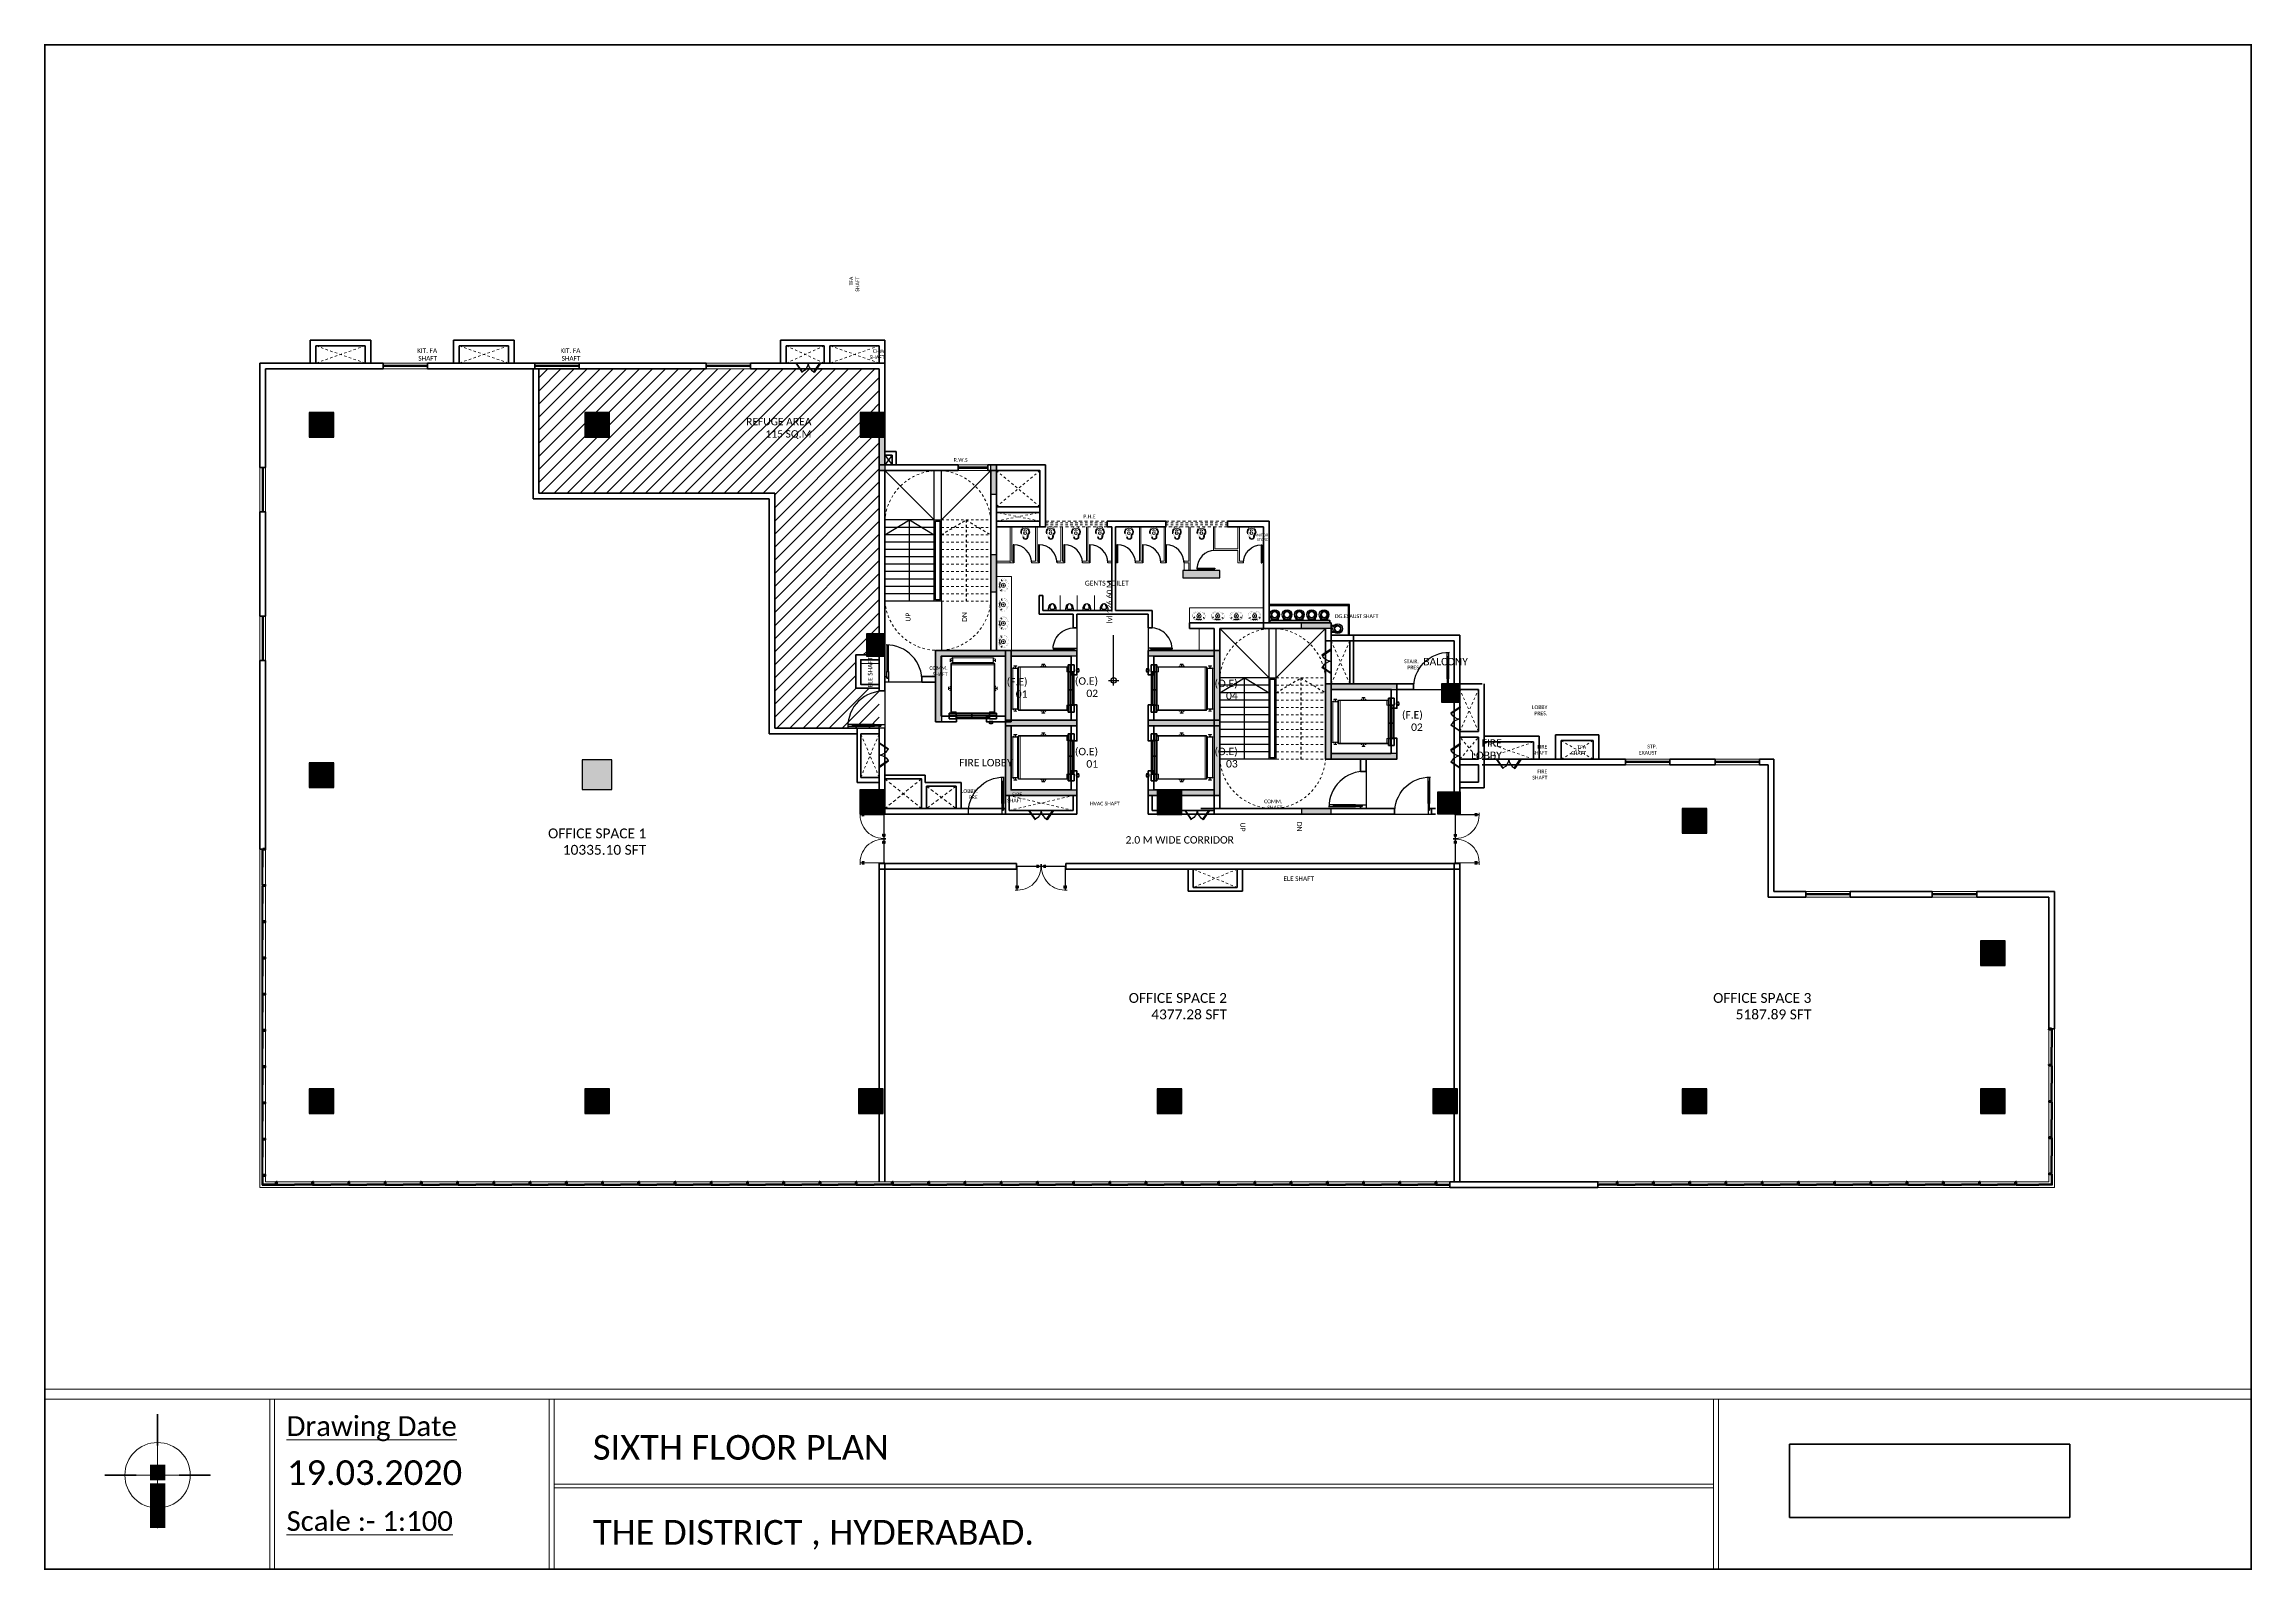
# Model space of a CAD drawing. Header units: metres. Extents: x -224 to -134.4, y 547 to 608.8.
import ezdxf

# ---------------------------------------------------------------- set-up
doc = ezdxf.new("R2010")
doc.units = ezdxf.units.M
doc.header["$MEASUREMENT"] = 0
for name, pattern in [('( Hidden )', [0.375, 0.25, -0.125]), ('07 - FIRST FLOOR - NAKSHTRA$0$HIDDEN', [0.375, 0.25, -0.125]), ('CENTER', [50.8, 31.75, -6.35, 6.35, -6.35]), ('HIDDEN', [0.375, 0.25, -0.125])]:
    doc.linetypes.add(name, pattern=pattern)
for name, color, linetype, lineweight in [('06-11-2019 CRUX', 3, 'Continuous', 0), ('29-10- 2019 crux', 3, 'Continuous', 0), ('A - FURNITURE', 143, 'Continuous', 0), ('A - WALLS', 7, 'Continuous', 40), ('A-000-M_MASS', 7, 'Continuous', 18), ('A-PARTITION', 118, 'Continuous', 20), ('A-SELL', 8, 'Continuous', 0), ('A-VEN-M.S', 8, '( Hidden )', 5), ('CRUX- COLUMN', 6, 'Continuous', 25), ('L - HIDDEN LINE', 8, '07 - FIRST FLOOR - NAKSHTRA$0$HIDDEN', 0), ('L - TITLE BLOCK', 250, 'Continuous', 5), ('LS - GLASS DOOR', 5, 'Continuous', 15), ('SANITARY FITTINGS', 84, 'Continuous', 5), ('TITLE', 7, 'Continuous', 5)]:
    doc.layers.add(name, color=color, linetype=linetype, lineweight=lineweight)
for name, color, linetype in [('A - DOOR', 5, 'Continuous'), ('A - DOORS', 143, 'Continuous'), ('A - MS LOUVERS', 35, 'Continuous'), ('A - STAIRS', 5, 'Continuous'), ('A - WINDOW', 162, 'Continuous'), ('A -TEXT', 236, 'Continuous'), ('A-DIMENSION', 250, 'Continuous'), ('a-t', 7, 'Continuous'), ('An Alum', 11, 'Continuous'), ('An Center Line', 1, 'CENTER'), ('An Extra', 8, 'Continuous'), ('An Glass', 5, 'Continuous'), ('GLASS', 142, 'Continuous')]:
    doc.layers.add(name, color=color, linetype=linetype)
doc.styles.add('ARIAL', font='arial.ttf', dxfattribs={"height": 250})
doc.styles.add('DIM', font='arial.ttf', dxfattribs={"height": 500})
doc.styles.get("Standard").update_dxf_attribs({"font": 'arial.ttf'})
picture_1 = doc.add_image_def('image1.jpg', size_in_pixel=(1805, 474))

# ---------------------------------------------------------------- blocks, each defined once
blk = doc.blocks.new('lift')
at = {"layer": 'A - WALLS'}
for points in [[(859.2, 161.504), (859.43, 161.504), (859.43, 160.507), (856.533, 160.507), (856.533, 163.567), (859.43, 163.567), (859.43, 162.722), (859.2, 162.722)], [(859.2, 161.504), (859.2, 160.737), (856.763, 160.737), (856.763, 163.337), (859.2, 163.337), (859.2, 162.722)]]:
    blk.add_lwpolyline(points, dxfattribs=at)
at = {"layer": 'A-000-M_MASS', "color": 251}
for p, q in [((857.992, 162.989), (857.996, 162.989)), ((857.992, 162.956), (857.992, 162.989)), ((857.996, 162.989), (857.996, 162.946)), ((858.013, 163.048), (858.132, 163.048)), ((858.013, 163.04), (858.013, 163.048)), ((858.065, 163.04), (858.013, 163.04)), ((858.054, 162.989), (858.058, 162.989)), ((858.054, 162.951), (858.054, 162.989)), ((858.058, 162.989), (858.058, 162.956)), ((858.065, 162.97), (858.065, 163.04)), ((858.08, 163.04), (858.08, 162.97)), ((858.132, 163.04), (858.08, 163.04)), ((858.087, 162.989), (858.092, 162.989)), ((858.087, 162.956), (858.087, 162.989)), ((858.092, 162.989), (858.092, 162.951)), ((858.132, 163.048), (858.132, 163.04)), ((858.149, 162.989), (858.154, 162.989)), ((858.149, 162.946), (858.149, 162.989)), ((858.154, 162.989), (858.154, 162.956)), ((856.818, 162.885), (856.852, 162.885)), ((856.818, 162.876), (856.818, 162.885)), ((856.856, 162.876), (856.818, 162.876)), ((856.829, 162.876), (856.829, 161.239)), ((856.829, 162.876), (857.026, 162.876)), ((856.852, 162.919), (856.856, 162.919)), ((856.852, 162.885), (856.852, 162.919)), ((856.856, 162.919), (856.856, 162.876)), ((856.873, 162.978), (856.992, 162.978)), ((856.873, 162.969), (856.873, 162.978)), ((856.925, 162.969), (856.873, 162.969)), ((856.913, 162.919), (856.918, 162.919)), ((856.913, 162.881), (856.913, 162.919)), ((856.952, 162.881), (856.913, 162.881)), ((856.918, 162.919), (856.918, 162.885)), ((856.918, 162.885), (856.947, 162.885)), ((856.925, 162.9), (856.925, 162.969)), ((856.94, 162.9), (856.925, 162.9)), ((856.94, 162.969), (856.94, 162.9)), ((856.992, 162.969), (856.94, 162.969)), ((856.947, 162.919), (856.952, 162.919)), ((856.947, 162.885), (856.947, 162.919)), ((856.952, 162.919), (856.952, 162.881)), ((856.992, 162.978), (856.992, 162.969)), ((857.009, 162.919), (857.014, 162.919)), ((857.009, 162.876), (857.009, 162.919)), ((857.047, 162.876), (857.009, 162.876)), ((857.014, 162.919), (857.014, 162.885)), ((857.014, 162.885), (857.047, 162.885)), ((857.026, 161.239), (857.026, 162.876)), ((857.047, 162.885), (857.047, 162.876)), ((857.064, 161.168), (857.064, 162.946)), ((859.082, 162.946), (857.064, 162.946)), ((859.082, 162.923), (857.064, 162.923)), ((857.064, 162.876), (857.064, 161.239)), ((857.125, 161.239), (857.125, 162.946)), ((857.958, 162.956), (857.992, 162.956)), ((857.958, 162.946), (857.958, 162.956)), ((857.996, 162.946), (857.958, 162.946)), ((858.092, 162.951), (858.054, 162.951)), ((858.058, 162.956), (858.087, 162.956)), ((858.08, 162.97), (858.065, 162.97)), ((858.068, 162.946), (858.078, 162.946)), ((858.187, 162.946), (858.149, 162.946)), ((858.154, 162.956), (858.187, 162.956)), ((858.187, 162.956), (858.187, 162.946)), ((859.021, 162.735), (859.021, 162.923)), ((859.082, 162.735), (859.021, 162.735)), ((859.082, 161.168), (859.082, 162.946)), ((859.316, 161.379), (859.316, 162.735)), ((856.818, 161.239), (856.856, 161.239)), ((856.818, 161.229), (856.818, 161.239)), ((856.852, 161.229), (856.818, 161.229)), ((857.026, 161.239), (856.829, 161.239)), ((856.852, 161.196), (856.852, 161.229)), ((856.856, 161.239), (856.856, 161.196)), ((856.913, 161.234), (856.952, 161.234)), ((856.913, 161.196), (856.913, 161.234)), ((856.918, 161.229), (856.918, 161.196)), ((856.947, 161.229), (856.918, 161.229)), ((856.925, 161.215), (856.94, 161.215)), ((856.925, 161.145), (856.925, 161.215)), ((856.94, 161.215), (856.94, 161.145)), ((856.947, 161.196), (856.947, 161.229)), ((856.952, 161.234), (856.952, 161.196)), ((857.009, 161.196), (857.009, 161.239)), ((857.009, 161.239), (857.047, 161.239)), ((857.014, 161.229), (857.014, 161.196)), ((857.047, 161.229), (857.014, 161.229)), ((857.047, 161.239), (857.047, 161.229)), ((857.125, 161.168), (857.125, 161.239)), ((859.082, 161.379), (859.021, 161.379)), ((859.021, 161.192), (859.021, 161.379)), ((859.4, 161.355), (859.504, 161.355)), ((859.4, 161.289), (859.4, 161.355)), ((859.504, 161.289), (859.4, 161.289)), ((859.41, 161.247), (859.41, 161.397)), ((859.41, 161.397), (859.504, 161.397)), ((859.41, 161.247), (859.504, 161.247)), ((859.504, 161.397), (859.504, 161.247)), ((859.518, 161.364), (859.504, 161.364)), ((859.504, 161.279), (859.504, 161.364)), ((859.504, 161.364), (859.504, 161.279)), ((859.504, 161.279), (859.518, 161.279)), ((859.518, 161.279), (859.518, 161.364)), ((859.518, 161.364), (859.518, 161.279)), ((856.856, 161.196), (856.852, 161.196)), ((856.873, 161.145), (856.925, 161.145)), ((856.873, 161.137), (856.873, 161.145)), ((856.992, 161.137), (856.873, 161.137)), ((856.918, 161.196), (856.913, 161.196)), ((856.94, 161.145), (856.992, 161.145)), ((856.952, 161.196), (856.947, 161.196)), ((856.992, 161.145), (856.992, 161.137)), ((857.014, 161.196), (857.009, 161.196)), ((859.082, 161.192), (857.064, 161.192)), ((859.082, 161.168), (857.064, 161.168)), ((857.958, 161.168), (857.996, 161.168)), ((857.958, 161.159), (857.958, 161.168)), ((857.992, 161.159), (857.958, 161.159)), ((857.992, 161.125), (857.992, 161.159)), ((857.996, 161.125), (857.992, 161.125)), ((857.996, 161.168), (857.996, 161.125)), ((858.013, 161.075), (858.065, 161.075)), ((858.013, 161.066), (858.013, 161.075)), ((858.132, 161.066), (858.013, 161.066)), ((858.054, 161.163), (858.092, 161.163)), ((858.054, 161.125), (858.054, 161.163)), ((858.058, 161.125), (858.054, 161.125)), ((858.058, 161.159), (858.058, 161.125)), ((858.087, 161.159), (858.058, 161.159)), ((858.065, 161.144), (858.08, 161.144)), ((858.065, 161.075), (858.065, 161.144)), ((858.068, 161.168), (858.078, 161.168)), ((858.068, 161.163), (858.068, 161.168)), ((858.068, 161.144), (858.068, 161.159)), ((858.078, 161.168), (858.078, 161.163)), ((858.078, 161.159), (858.078, 161.144)), ((858.08, 161.144), (858.08, 161.075)), ((858.08, 161.075), (858.132, 161.075)), ((858.087, 161.125), (858.087, 161.159)), ((858.092, 161.125), (858.087, 161.125)), ((858.092, 161.163), (858.092, 161.125)), ((858.132, 161.075), (858.132, 161.066)), ((858.149, 161.125), (858.149, 161.168)), ((858.149, 161.168), (858.187, 161.168)), ((858.154, 161.125), (858.149, 161.125)), ((858.154, 161.159), (858.154, 161.125)), ((858.187, 161.159), (858.154, 161.159)), ((858.187, 161.168), (858.187, 161.159))]:
    blk.add_line(p, q, dxfattribs=at)
at = {"layer": 'A-000-M_MASS', "color": 251, "lineweight": 35}
for p, q in [((859.082, 163.017), (859.082, 162.317)), ((859.161, 163.017), (859.082, 163.017)), ((859.161, 162.317), (859.161, 163.017)), ((859.19, 163.017), (859.19, 162.735)), ((859.316, 163.017), (859.19, 163.017)), ((859.316, 162.735), (859.316, 163.017)), ((859.082, 162.735), (859.082, 161.379)), ((859.161, 162.735), (859.082, 162.735)), ((859.161, 162.105), (859.082, 162.105)), ((859.082, 162.105), (859.082, 161.098)), ((859.161, 161.379), (859.161, 162.735)), ((859.161, 161.098), (859.161, 162.105)), ((859.269, 162.735), (859.19, 162.735)), ((859.19, 162.735), (859.19, 162.223)), ((859.19, 162.735), (859.316, 162.735)), ((859.19, 162.223), (859.19, 161.379)), ((859.19, 162.105), (859.269, 162.105)), ((859.269, 162.105), (859.19, 162.105)), ((859.269, 162.223), (859.269, 162.735)), ((859.269, 161.379), (859.269, 162.223)), ((859.082, 161.379), (859.161, 161.379)), ((859.19, 161.379), (859.19, 161.098)), ((859.316, 161.379), (859.19, 161.379)), ((859.19, 161.379), (859.269, 161.379)), ((859.316, 161.098), (859.316, 161.379)), ((859.082, 161.098), (859.161, 161.098)), ((859.19, 161.098), (859.316, 161.098))]:
    blk.add_line(p, q, dxfattribs=at)
blk = doc.blocks.new('ghfg')
at = {"layer": 'A - DOOR'}
for p, q in [((311301.1, 27239.2), (311345.4, 27239.2)), ((311344.5, 27234), (311346.5, 27234)), ((311344.5, 27225.6), (311344.5, 27234)), ((311344.5, 27234), (311346.5, 27234)), ((311346.5, 27225.6), (311344.5, 27225.6)), ((311346.5, 27234), (311346.5, 27225.6)), ((311346.5, 27197), (311344.5, 27197)), ((311344.5, 27197), (311344.5, 27191.2)), ((311346.5, 27191.2), (311346.5, 27197)), ((311344.5, 27191.2), (311346.5, 27191.2))]:
    blk.add_line(p, q, dxfattribs=at)
at = {"layer": 'A - DOOR', "color": 4}
for p, q in [((311344.5, 27225.6), (311344.5, 27197)), ((311345.5, 27197), (311345.5, 27225.6)), ((311346.5, 27197), (311346.5, 27225.6))]:
    blk.add_line(p, q, dxfattribs=at)
at = {"layer": 'A - DOOR'}
blk.add_lwpolyline([(311349.1, 27239.2), (311349.1, 27231.9), (311346.5, 27231.9), (311346.5, 27234), (311344.5, 27234), (311344.5, 27239.2)], close=True, dxfattribs=at)
blk.add_arc((311347.1, 27237.1), 46, 177.3794, 270.687, dxfattribs=at)
blk = doc.blocks.new('glass door')
at = {"layer": 'LS - GLASS DOOR'}
for p, q in [((-9508.5, -1712.6, 0), (-9508.5, -1715.5, 0)), ((-9508.3, -1712.3, 0), (-9507.4, -1712.3, 0)), ((-9507.3, -1712.3, 0), (-9508.2, -1712.3, 0)), ((-9508.1, -1715.5, 0), (-9508.1, -1714, 0)), ((-9507.7, -1712.8, 0), (-9507.3, -1712.8, 0)), ((-9507.6, -1712.8, 0), (-9507.4, -1712.8, 0)), ((-9507.3, -1712.1, 0), (-9507.3, -1713, 0)), ((-9507.3, -1712.8, 0), (-9507.3, -1712.3, 0)), ((-9507.2, -1711.6, 0), (-9507.2, -1713.6, 0)), ((-9507.2, -1713, 0), (-9507.2, -1712.1, 0)), ((-9507.2, -1712.1, 0), (-9507.2, -1712.1, 0)), ((-9507.2, -1713, 0), (-9507.2, -1713, 0)), ((-9506.7, -1711.5, 0), (-9507.1, -1711.5, 0)), ((-9507.1, -1713.7, 0), (-9506.7, -1713.7, 0)), ((-9506.2, -1708.8, 0), (-9506.7, -1708.8, 0)), ((-9506.7, -1708.8, 0), (-9506.7, -1747.8, 0)), ((-9506.7, -1713.7, 0), (-9506.7, -1711.5, 0)), ((-9506.2, -1747.8, 0), (-9506.2, -1708.8, 0)), ((-9506.2, -1713.7, 0), (-9506.2, -1711.5, 0)), ((-9506.2, -1711.5, 0), (-9505.8, -1711.5, 0)), ((-9505.8, -1713.7, 0), (-9506.2, -1713.7, 0)), ((-9505.7, -1711.6, 0), (-9505.7, -1713.6, 0)), ((-9505.7, -1713, 0), (-9505.7, -1712.1, 0)), ((-9505.7, -1712.1, 0), (-9505.7, -1712.1, 0)), ((-9505.7, -1713, 0), (-9505.7, -1713, 0)), ((-9505.6, -1712.1, 0), (-9505.6, -1713, 0)), ((-9505.6, -1712.8, 0), (-9505.6, -1712.3, 0)), ((-9505.6, -1712.3, 0), (-9504.7, -1712.3, 0)), ((-9505.2, -1712.8, 0), (-9505.6, -1712.8, 0)), ((-9504.6, -1712.3, 0), (-9505.5, -1712.3, 0)), ((-9505.3, -1712.8, 0), (-9505.5, -1712.8, 0)), ((-9504.8, -1715.5, 0), (-9504.8, -1714, 0)), ((-9504.4, -1712.6, 0), (-9504.4, -1715.5, 0)), ((-9467.7, -1747.3, 0), (-9506.7, -1747.3, 0)), ((-9506.7, -1747.8, 0), (-9467.7, -1747.8, 0)), ((-9471.8, -1745.5, 0), (-9474.7, -1745.5, 0)), ((-9474.7, -1745.9, 0), (-9473.2, -1745.9, 0)), ((-9474.7, -1749.3, 0), (-9473.2, -1749.3, 0)), ((-9471.8, -1749.7, 0), (-9474.7, -1749.7, 0)), ((-9472.9, -1746.9, 0), (-9472.9, -1747.3, 0)), ((-9472.9, -1747.3, 0), (-9470.7, -1747.3, 0)), ((-9472.9, -1747.8, 0), (-9470.7, -1747.8, 0)), ((-9472.9, -1748.2, 0), (-9472.9, -1747.8, 0)), ((-9470.8, -1746.9, 0), (-9472.8, -1746.9, 0)), ((-9470.8, -1748.3, 0), (-9472.8, -1748.3, 0)), ((-9471.4, -1746.8, 0), (-9472.2, -1746.8, 0)), ((-9472.2, -1746.8, 0), (-9472.2, -1746.9, 0)), ((-9472.2, -1746.9, 0), (-9471.3, -1746.9, 0)), ((-9472.2, -1748.3, 0), (-9471.3, -1748.3, 0)), ((-9472.2, -1748.4, 0), (-9472.2, -1748.3, 0)), ((-9471.4, -1748.4, 0), (-9472.2, -1748.4, 0)), ((-9472.1, -1746.4, 0), (-9472.1, -1746.7, 0)), ((-9472.1, -1748.8, 0), (-9472.1, -1748.4, 0)), ((-9472, -1746.4, 0), (-9472, -1746.7, 0)), ((-9472, -1746.8, 0), (-9471.5, -1746.8, 0)), ((-9472, -1748.4, 0), (-9471.5, -1748.4, 0)), ((-9472, -1748.8, 0), (-9472, -1748.5, 0)), ((-9471.5, -1746.7, 0), (-9471.5, -1745.8, 0)), ((-9471.5, -1745.8, 0), (-9471.5, -1746.7, 0)), ((-9471.5, -1748.4, 0), (-9471.5, -1749.4, 0)), ((-9471.5, -1749.4, 0), (-9471.5, -1748.5, 0)), ((-9471.3, -1746.9, 0), (-9471.3, -1746.8, 0)), ((-9471.3, -1748.3, 0), (-9471.3, -1748.4, 0)), ((-9470.7, -1747.3, 0), (-9470.7, -1746.9, 0)), ((-9470.7, -1747.8, 0), (-9470.7, -1748.2, 0))]:
    blk.add_line(p, q, dxfattribs=at)
at = {"layer": 'LS - GLASS DOOR', "elevation": 0}
for points in [[(-9506.7, -1746.2), (-9507.4, -1746.2), (-9507.4, -1749.2), (-9506.7, -1749.2)], [(-9467.7, -1746.2), (-9467, -1746.2), (-9467, -1749.2), (-9467.7, -1749.2)]]:
    blk.add_lwpolyline(points, close=True, dxfattribs=at)
at = {"layer": 'LS - GLASS DOOR'}
for centre, radius, start, end in [((-9506, -1747.1, 0), 38.2, 354.3737, 95.6263), ((-9508.2, -1712.6, 0), 0.3, 90, 180), ((-9508.3, -1712.6, 0), 0.27, 90, 180), ((-9508.3, -1715.5, 0), 0.195, 180, 0), ((-9507.7, -1713.5, 0), 0.637, 90, 217.7782), ((-9507.6, -1713.5, 0), 0.681, 90, 216.7387), ((-9508.3, -1714, 0), 0.15, 0, 37.7782), ((-9508.3, -1714, 0), 0.15, 360, 36.7387), ((-9507.4, -1712.4, 0), 0.09, 0, 90), ((-9507.4, -1712.7, 0), 0.09, 270, 0), ((-9507.2, -1712.1, 0), 0.045, 90, 180), ((-9507.3, -1712.3, 0), 0.03, 0, 90), ((-9507.3, -1712.8, 0), 0.03, 270, 360), ((-9507.2, -1713, 0), 0.045, 180, 270), ((-9507.1, -1711.6, 0), 0.075, 90, 180), ((-9507.1, -1713.6, 0), 0.075, 180, 270), ((-9505.8, -1711.6, 0), 0.075, 0, 90), ((-9505.8, -1713.6, 0), 0.075, 270, 0), ((-9505.7, -1712.1, 0), 0.045, 360, 90), ((-9505.7, -1713, 0), 0.045, 270, 0), ((-9505.6, -1712.3, 0), 0.03, 90, 180), ((-9505.5, -1712.4, 0), 0.09, 90, 180), ((-9505.5, -1712.7, 0), 0.09, 180, 270), ((-9505.6, -1712.8, 0), 0.03, 180, 270), ((-9505.3, -1713.5, 0), 0.681, 323.2613, 90), ((-9505.2, -1713.5, 0), 0.637, 322.2218, 90), ((-9504.6, -1714, 0), 0.15, 142.2218, 180), ((-9504.6, -1714, 0), 0.15, 143.2613, 180), ((-9504.6, -1715.5, 0), 0.195, 180, 360), ((-9504.7, -1712.6, 0), 0.3, 360, 90), ((-9504.6, -1712.6, 0), 0.27, 360, 90), ((-9474.7, -1745.7, 0), 0.195, 90, 270), ((-9474.7, -1749.5, 0), 0.195, 90, 270), ((-9473.2, -1745.8, 0), 0.15, 270, 307.7782), ((-9473.2, -1745.8, 0), 0.15, 270, 306.7387), ((-9473.2, -1749.4, 0), 0.15, 52.2218, 90), ((-9473.2, -1749.4, 0), 0.15, 53.2613, 90), ((-9472.7, -1746.4, 0), 0.637, 0, 127.7782), ((-9472.7, -1746.4, 0), 0.681, 0, 126.7387), ((-9472.7, -1748.8, 0), 0.637, 232.2218, 360), ((-9472.7, -1748.8, 0), 0.681, 233.2613, 360), ((-9472.8, -1746.9, 0), 0.075, 90, 180), ((-9472.8, -1748.2, 0), 0.075, 180, 270), ((-9472.2, -1746.8, 0), 0.045, 90, 180), ((-9472.2, -1748.4, 0), 0.045, 180, 270), ((-9472, -1746.7, 0), 0.03, 180, 270), ((-9472, -1748.4, 0), 0.03, 90, 180), ((-9471.9, -1746.7, 0), 0.09, 180, 270), ((-9471.9, -1748.5, 0), 0.09, 90, 180), ((-9471.8, -1745.8, 0), 0.3, 0, 90), ((-9471.8, -1745.8, 0), 0.27, 0, 90), ((-9471.8, -1749.4, 0), 0.3, 270, 360), ((-9471.8, -1749.4, 0), 0.27, 270, 360), ((-9471.6, -1746.7, 0), 0.09, 270, 0), ((-9471.6, -1748.5, 0), 0.09, 0, 90), ((-9471.5, -1746.7, 0), 0.03, 270, 0), ((-9471.5, -1748.4, 0), 0.03, 360, 90), ((-9471.4, -1746.8, 0), 0.045, 0, 90), ((-9471.4, -1748.4, 0), 0.045, 270, 360), ((-9470.8, -1746.9, 0), 0.075, 360, 90), ((-9470.8, -1748.2, 0), 0.075, 270, 0)]:
    blk.add_arc(centre, radius, start, end, dxfattribs=at)
blk = doc.blocks.new('shaft door')
at = {"layer": 'A - DOORS'}
for p, q in [((59445.3, -15102.2), (59455.5, -15087.3)), ((59456.4, -15088), (59446.8, -15102.2)), ((59456.4, -15088), (59455.5, -15087.3)), ((59445.3, -15102.2), (59446.8, -15102.2))]:
    blk.add_line(p, q, dxfattribs=at)
blk.add_arc((59448.1, -15103), 17.1, 2.8629, 60.9485, dxfattribs=at)
blk = doc.blocks.new('A$C345C5136')
at = {"layer": 'A - WALLS'}
for p, q in [((19.075, 0), (19.075, -0.93)), ((21.082, 0), (19.075, 0)), ((23.312, 0), (21.082, 0)), ((23.312, 0), (23.312, -0.93)), ((19.305, -0.23), (20.852, -0.23)), ((19.305, -0.23), (19.305, -0.93)), ((20.852, -0.23), (20.852, -0.93)), ((21.082, -0.23), (23.082, -0.23)), ((21.082, -0.23), (21.082, -0.93)), ((23.082, -0.23), (23.082, -0.93))]:
    blk.add_line(p, q, dxfattribs=at)
at = {"layer": 'L - HIDDEN LINE', "linetype": 'HIDDEN', "ltscale": 0.1}
for p, q in [((20.852, -0.93), (19.305, -0.23)), ((20.852, -0.23), (19.305, -0.93)), ((23.082, -0.93), (21.082, -0.23)), ((23.082, -0.23), (21.082, -0.93))]:
    blk.add_line(p, q, dxfattribs=at)
at = {"layer": 'A -TEXT', "color": 6, "insert": (21.869, 2.575), "char_height": 0.15, "width": 6.30253, "attachment_point": 3, "rotation": 90}
blk.add_mtext('{\\fCalibri|b0|i0|c0|p34;\\C1;TFA\\PSHAFT}', dxfattribs=at)
at = {"layer": 'A -TEXT', "color": 6, "insert": (23.299, -0.369), "char_height": 0.15, "width": 6.30253, "attachment_point": 3}
blk.add_mtext('{\\fCalibri|b0|i0|c0|p34;\\C1;CHW\\PSHAFT}', dxfattribs=at)
blk = doc.blocks.new('A$C0D957843')
at = {"layer": 'A - DOOR'}
for p, q in [((0.093, 1.8), (0.093, 0)), ((0.137, 1.8), (0.137, 0))]:
    blk.add_line(p, q, dxfattribs=at)
at = {"layer": 'A-SELL'}
for p, q in [((0, 0), (0, 1.8)), ((0.23, 1.8), (0.23, 0))]:
    blk.add_line(p, q, dxfattribs=at)
blk = doc.blocks.new('A$C67505CB3')
at = {"layer": 'A - DOOR'}
for p, q in [((1.2, 0.137), (0, 0.137)), ((1.2, 0.093), (0, 0.093))]:
    blk.add_line(p, q, dxfattribs=at)
at = {"layer": 'A-SELL'}
for p, q in [((0, 0.23), (1.2, 0.23)), ((1.2, 0), (0, 0))]:
    blk.add_line(p, q, dxfattribs=at)
blk = doc.blocks.new('washbasin')
at = {"layer": 'SANITARY FITTINGS'}
for points, const_width in [([(43175.7, -805.4), (43174.3, -805.5), (43173.1, -806), (43171.9, -806.8), (43170.8, -807.8), (43169.9, -809.2), (43169.1, -810.6), (43168.5, -812.2), (43168.2, -814.1), (43168.1, -815.7), (43168.2, -817.6), (43168.5, -819.4), (43169.1, -821.1), (43169.9, -822.6), (43170.8, -823.8), (43171.9, -824.9), (43173.1, -825.8), (43174.4, -826.4), (43175.7, -826.5), (43177, -826.5), (43178.4, -826.2), (43179.6, -825.5), (43180.7, -824.6), (43181.7, -823.5), (43182.7, -822.1), (43183.3, -820.5), (43183.7, -818.8), (43183.9, -817.1), (43183.9, -815.3), (43183.7, -813.5), (43183.3, -811.8), (43182.5, -810.1), (43181.7, -808.7), (43180.7, -807.5), (43179.6, -806.6), (43178.2, -805.9), (43177, -805.4), (43175.7, -805.4)], 0.123), ([(43175.7, -805.7), (43174.9, -805.9), (43174.1, -806), (43173.5, -806.2), (43172.8, -806.6), (43172.2, -807.1), (43171.6, -807.5), (43170.9, -808.1), (43170.5, -808.9), (43170, -809.7), (43169.6, -810.4), (43169, -812.2), (43168.5, -814.2), (43168.5, -816.2), (43168.7, -818.2), (43169.3, -820.2), (43169.6, -821.1), (43170, -822), (43170.5, -822.7), (43170.9, -823.5), (43171.6, -824.1), (43172.2, -824.7), (43172.8, -825.2), (43173.5, -825.6), (43174.1, -825.9), (43174.9, -826.1), (43175.7, -826.2), (43176.4, -826.2), (43177, -826.1), (43177.8, -825.9), (43178.6, -825.8), (43179.2, -825.3), (43179.8, -824.9), (43180.5, -824.4), (43181, -823.8), (43181.6, -823), (43182.1, -822.3), (43182.5, -821.5), (43183.1, -819.7), (43183.4, -817.7), (43183.6, -815.7), (43183.3, -813.6), (43182.8, -811.8), (43182.1, -810), (43181.6, -809.2), (43181, -808.4), (43180.5, -807.8), (43179.9, -807.2), (43179.2, -806.8), (43178.6, -806.3), (43177.8, -806), (43177, -805.9), (43176.4, -805.7), (43175.7, -805.7)], 0.0627), ([(43176.3, -805.7), (43175.7, -805.9), (43175.1, -806.2), (43174.3, -806.5), (43173.7, -806.9), (43172.6, -808), (43171.7, -809.2), (43170.9, -810.7), (43170.3, -812.5), (43170, -814.4), (43170, -816.2), (43170.2, -818), (43170.6, -819.9), (43171.2, -821.5), (43172.2, -823), (43173.2, -824.3), (43174.4, -825.2), (43175.1, -825.5), (43175.7, -825.8), (43176.3, -826.1), (43177, -826.1)], 0.0627), ([(43174.9, -807.7), (43173.8, -807.8), (43172.9, -808.4), (43172.2, -809.2), (43171.4, -810.1), (43170.8, -811.3), (43170.3, -812.7), (43170, -814.2), (43170, -815.7), (43170, -817.4), (43170.3, -818.9), (43170.8, -820.3), (43171.4, -821.5), (43172.2, -822.6), (43173.1, -823.5), (43174, -824), (43174.9, -824.3), (43176, -824.3), (43176.9, -824), (43177.8, -823.4), (43178.6, -822.4), (43179.3, -821.2), (43179.8, -820), (43180.2, -818.5), (43180.4, -817), (43180.4, -815.4), (43180.1, -813.9), (43179.8, -812.4), (43179.2, -811), (43178.6, -809.8), (43177.8, -808.9), (43176.9, -808.3), (43175.8, -807.8), (43174.9, -807.7)], 0.0926), ([(43177.9, -823), (43177.9, -823.2)], 0.0152)]:
    blk.add_lwpolyline(points, dxfattribs=dict(at, const_width=const_width))
for centre, radius in [((43175.9, -815.8), 3.28), ((43175.9, -815.8), 0.837), ((43175.9, -815.8), 0.533), ((43181.2, -811.9), 0.38), ((43181.5, -819.5), 0.38), ((43181.7, -813.8), 0.38), ((43181.8, -815.7), 0.38), ((43181.8, -817.6), 0.38)]:
    blk.add_circle(centre, radius, dxfattribs=at)
for centre, start, end in [((43177.9, -807.3), 251.6913, 42.1327), ((43178.5, -824.2), 321.8995, 112.3408)]:
    blk.add_arc(centre, 1.29, start, end, dxfattribs=at)
blk = doc.blocks.new('urinal 2')
at = {"layer": 'SANITARY FITTINGS', "lineweight": -2}
blk.add_arc((58993.6, -21385.2), 5.54, 49.7169, 130.2831, dxfattribs=at)
for ratio, start_param, end_param in [(0.685911, 4.41542, 8.150951), (0.422254, 4.712389, 7.853982)]:
    blk.add_ellipse((58993.6, -21381), major_axis=(0, -8.48), ratio=ratio, start_param=start_param, end_param=end_param, dxfattribs=at)
blk = doc.blocks.new('doors')
at = {"layer": 'A - DOORS'}
for p, q in [((59426.8, -12360.1), (59426.8, -12403.4)), ((59432.1, -12403.4), (59432.1, -12405.5)), ((59477.4, -12403.5), (59432.1, -12403.4)), ((59432.1, -12403.4), (59432.1, -12405.5)), ((59432.1, -12405.5), (59477.4, -12405.5)), ((59477.4, -12403.5), (59477.4, -12405.5))]:
    blk.add_line(p, q, dxfattribs=at)
blk.add_lwpolyline([(59426.8, -12408.1), (59434.2, -12408.1), (59434.2, -12405.5), (59432.1, -12405.5), (59432.1, -12403.4), (59426.8, -12403.4)], close=True, dxfattribs=at)
blk.add_arc((59432.1, -12405.5), 45.4, 2.5342, 96.6268, dxfattribs=at)
blk = doc.blocks.new('A$C5FFE7F6F')
at = {"layer": 'A - DOOR'}
for p, q in [((0, 0.762), (0, 0)), ((0.025, 0.762), (0, 0.762)), ((0.025, 0), (0, 0)), ((0.025, 0.762), (0.025, 0))]:
    blk.add_line(p, q, dxfattribs=at)
blk.add_arc((0.01, -0.016), 0.778, 1.16316, 88.83684, dxfattribs=at)
blk = doc.blocks.new('urinal')
at = {"layer": 'SANITARY FITTINGS'}
for points, const_width in [([(2305583.6, -149.1), (2305581.1, -149.1), (2305581.1, -139.6), (2305583.6, -139.6)], 0.197), ([(2305583.5, -139.6), (2305584.3, -139.3)], 0.0844), ([(2305591.7, -138.8), (2305591.2, -138.5)], 0.0605), ([(2305592.4, -137.8), (2305592, -137.5)], 0.0494), ([(2305584.3, -149.2), (2305583.5, -148.9)], 0.0843), ([(2305587.6, -142.2), (2305585.6, -142)], 0.197), ([(2305587.6, -146.3), (2305585.6, -146.5)], 0.197), ([(2305591.7, -142.2), (2305587.6, -142.2)], 0.197), ([(2305587.6, -146.3), (2305591.9, -146.3)], 0.197), ([(2305591.5, -150), (2305591.9, -149.7)], 0.0477), ([(2305597.2, -146.8), (2305594.4, -148), (2305591.8, -149.7)], 0.197), ([(2305592.2, -150.9), (2305592.5, -150.7)], 0.0372), ([(2305597.4, -148), (2305594.8, -149.1), (2305592.4, -150.8)], 0.197)]:
    blk.add_lwpolyline(points, dxfattribs=dict(at, const_width=const_width))
for centre, radius in [((2305581.8, -140.3), 0.295), ((2305581.8, -148.2), 0.295), ((2305591.4, -144.4), 2.27)]:
    blk.add_circle(centre, radius, dxfattribs=at)
for centre, radius, start, end in [((2305589.5, -144.2), 6.01, 72.5259, 289.5155), ((2305589.5, -144.2), 7.19, 68.9292, 135.8454), ((2305596.7, -133.8), 7.19, 225.1562, 273.7684), ((2305596.7, -133.8), 5.81, 222.5952, 274.1703), ((2305597.1, -143.8), 4.23, 273.756, 90.0233), ((2305597.1, -143.8), 2.86, 271.3645, 89.2649), ((2305589.5, -144.2), 7.19, 224.2041, 292.2731), ((2305587.9, -144.2), 2.07, 99.3882, 258.846), ((2305591.4, -144.2), 2.07, 281.158, 80.6186)]:
    blk.add_arc(centre, radius, start, end, dxfattribs=at)
blk = doc.blocks.new('A$C11437194')
at = {"layer": 'A-SELL', "linetype": '( Hidden )', "ltscale": 0.5}
for p, q in [((0, 0.23), (2.5, 0.23)), ((2.5, 0), (0, 0))]:
    blk.add_line(p, q, dxfattribs=at)
at = {"layer": 'A-VEN-M.S', "ltscale": 0.2}
for p, q in [((2.5, 0.153), (0, 0.153)), ((2.5, 0.078), (0, 0.078))]:
    blk.add_line(p, q, dxfattribs=at)
blk = doc.blocks.new('A$C57D73779')
at = {"layer": 'CRUX- COLUMN'}
h = blk.add_hatch(color=129, dxfattribs=at)
h.dxf.hatch_style = 1
h.paths.add_polyline_path([(-23.359, 1.362), (-22.359, 1.362), (-22.359, 2.362), (-23.359, 2.362)])
h = blk.add_hatch(color=129, dxfattribs=at)
h.dxf.hatch_style = 1
h.paths.add_polyline_path([(-12.179, 2.362), (-12.179, 1.362), (-11.179, 1.362), (-11.179, 2.362)])
at = {"layer": 'CRUX- COLUMN', "lineweight": 0}
h = blk.add_hatch(color=129, dxfattribs=at)
h.dxf.hatch_style = 1
h.paths.add_polyline_path([(-1, 2.362), (-1, 1.362), (0, 1.362), (0, 2.362)])
at = {"layer": 'CRUX- COLUMN'}
h = blk.add_hatch(color=129, dxfattribs=at)
h.dxf.hatch_style = 1
h.paths.add_polyline_path([(0, 0), (-0.23, 0), (-0.23, 1.362), (0, 1.362)])
at = {"layer": 'CRUX- COLUMN', "lineweight": 0}
h = blk.add_hatch(color=129, dxfattribs=at)
h.dxf.hatch_style = 1
h.paths.add_polyline_path([(4.29, -0.97), (4.52, -0.97), (4.52, 0.23), (4.29, 0.23)])
h = blk.add_hatch(color=129, dxfattribs=at)
h.dxf.hatch_style = 1
h.paths.add_polyline_path([(4.522, -3.411), (4.292, -3.411), (4.292, -4.911), (4.522, -4.911)])
h = blk.add_hatch(color=129, dxfattribs=at)
h.dxf.hatch_style = 1
h.paths.add_polyline_path([(12.083, -4.044), (12.083, -4.344), (13.583, -4.344), (13.583, -4.044)])
h = blk.add_hatch(color=129, dxfattribs=at)
h.dxf.hatch_style = 1
h.paths.add_polyline_path([(16.903, -6.177), (16.903, -6.407), (18.103, -6.407), (18.103, -6.177)])
h = blk.add_hatch(color=129, dxfattribs=at)
h.dxf.hatch_style = 1
h.paths.add_polyline_path([(-0.75, -7.519), (0, -7.519), (0, -6.619), (-0.75, -6.619)])
at = {"layer": 'CRUX- COLUMN'}
h = blk.add_hatch(color=129, dxfattribs=at)
h.dxf.hatch_style = 1
h.paths.add_polyline_path([(2.288, -9.956), (2.288, -10.186), (2.058, -10.186), (2.058, -7.289), (7.785, -7.289), (7.785, -7.519), (5.118, -7.519), (5.118, -10.119), (7.785, -10.119), (7.785, -10.349), (5.118, -10.349), (5.118, -12.949), (7.785, -12.949), (7.785, -13.179), (4.888, -13.179), (4.888, -7.519), (2.288, -7.519)])
h = blk.add_hatch(color=129, dxfattribs=at)
h.dxf.hatch_style = 1
h.paths.add_polyline_path([(10.685, -7.289), (13.581, -7.289), (13.581, -13.179), (10.685, -13.179), (10.685, -12.949), (13.353, -12.949), (13.351, -10.349), (10.685, -10.349), (10.685, -10.119), (13.353, -10.119), (13.353, -7.519), (10.685, -7.519)])
h = blk.add_hatch(color=129, dxfattribs=at)
h.dxf.hatch_style = 1
h.paths.add_polyline_path([(20.771, -8.641), (17.874, -8.641), (17.872, -11.701), (20.771, -11.701), (20.771, -11.471), (18.105, -11.471), (18.103, -8.871), (20.771, -8.871)])
at = {"layer": 'CRUX- COLUMN', "lineweight": 0}
h = blk.add_hatch(color=129, dxfattribs=at)
h.dxf.hatch_style = 1
h.paths.add_polyline_path([(22.578, -9.391), (23.328, -9.391), (23.328, -8.641), (22.578, -8.641)])
h = blk.add_hatch(color=129, dxfattribs=at)
h.dxf.hatch_style = 1
h.paths.add_polyline_path([(-22.359, -11.854), (-23.359, -11.854), (-23.359, -12.854), (-22.359, -12.854)])
h = blk.add_hatch(color=129, dxfattribs=at)
h.dxf.hatch_style = 1
h.paths.add_polyline_path([(-11.079, -11.733), (-11.079, -12.933), (-12.279, -12.933), (-12.279, -11.733)])
h = blk.add_hatch(color=129, dxfattribs=at)
h.dxf.hatch_style = 1
h.paths.add_polyline_path([(0, -12.931), (-1, -12.931), (-1, -13.931), (0, -13.931)])
at = {"layer": 'CRUX- COLUMN'}
h = blk.add_hatch(color=129, dxfattribs=at)
h.dxf.hatch_style = 1
h.paths.add_polyline_path([(11.049, -12.949), (11.049, -13.949), (12.049, -13.949), (12.049, -12.949)])
at = {"layer": 'CRUX- COLUMN', "lineweight": 0}
h = blk.add_hatch(color=129, dxfattribs=at)
h.dxf.hatch_style = 1
h.paths.add_polyline_path([(22.428, -13.026), (22.428, -13.929), (23.328, -13.929), (23.328, -13.026)])
h = blk.add_hatch(color=129, dxfattribs=at)
h.dxf.hatch_style = 1
h.paths.add_polyline_path([(16.903, -13.699), (16.903, -13.929), (18.103, -13.929), (18.103, -13.699)])
at = {"layer": 'CRUX- COLUMN'}
h = blk.add_hatch(color=129, dxfattribs=at)
h.dxf.hatch_style = 1
h.paths.add_polyline_path([(32.337, -13.701), (32.337, -14.701), (33.337, -14.701), (33.337, -13.701)])
at = {"layer": 'CRUX- COLUMN', "lineweight": 0}
h = blk.add_hatch(color=129, dxfattribs=at)
h.dxf.hatch_style = 1
h.paths.add_polyline_path([(44.437, -20.071), (45.437, -20.071), (45.437, -19.071), (44.437, -19.071)])
at = {"layer": 'CRUX- COLUMN'}
h = blk.add_hatch(color=129, dxfattribs=at)
h.dxf.hatch_style = 1
h.paths.add_polyline_path([(-22.359, -25.071), (-23.359, -25.071), (-23.359, -26.071), (-22.359, -26.071)])
h = blk.add_hatch(color=129, dxfattribs=at)
h.dxf.hatch_style = 1
h.paths.add_polyline_path([(-12.179, -25.071), (-12.179, -26.071), (-11.179, -26.071), (-11.179, -25.071)])
h = blk.add_hatch(color=129, dxfattribs=at)
h.dxf.hatch_style = 1
h.paths.add_polyline_path([(-1.075, -25.071), (-1.075, -26.071), (-0.075, -26.071), (-0.075, -25.071)])
h = blk.add_hatch(color=129, dxfattribs=at)
h.dxf.hatch_style = 1
h.paths.add_polyline_path([(11.049, -25.071), (11.049, -26.071), (12.049, -26.071), (12.049, -25.071)])
h = blk.add_hatch(color=129, dxfattribs=at)
h.dxf.hatch_style = 1
h.paths.add_polyline_path([(22.228, -26.071), (23.228, -26.071), (23.228, -25.071), (22.228, -25.071)])
h = blk.add_hatch(color=129, dxfattribs=at)
h.dxf.hatch_style = 1
h.paths.add_polyline_path([(33.337, -25.071), (32.337, -25.071), (32.337, -26.071), (33.337, -26.071)])
at = {"layer": 'CRUX- COLUMN', "lineweight": 0}
h = blk.add_hatch(color=129, dxfattribs=at)
h.dxf.hatch_style = 1
h.paths.add_polyline_path([(44.437, -26.071), (45.437, -26.071), (45.437, -25.071), (44.437, -25.071)])
at = {"layer": 'CRUX- COLUMN'}
for points in [[(-23.359, 1.362), (-22.359, 1.362), (-22.359, 2.362), (-23.359, 2.362)], [(-12.179, 1.362), (-11.179, 1.362), (-11.179, 2.362), (-12.179, 2.362)], [(-1, 1.362), (0, 1.362), (0, 2.362), (-1, 2.362)], [(4.29, 0.23), (4.52, 0.23), (4.52, -0.97), (4.29, -0.97)], [(4.292, -4.911), (4.522, -4.911), (4.522, -3.411), (4.292, -3.411)], [(12.083, -4.044), (12.083, -4.344), (13.583, -4.344), (13.583, -4.044)], [(16.903, -6.407), (16.903, -6.177), (18.103, -6.177), (18.103, -6.407)], [(-0.75, -7.519), (0, -7.519), (0, -6.619), (-0.75, -6.619)], [(22.578, -9.391), (23.328, -9.391), (23.328, -8.641), (22.578, -8.641)], [(-23.359, -12.854), (-22.359, -12.854), (-22.359, -11.854), (-23.359, -11.854)], [(-12.279, -12.933), (-11.079, -12.933), (-11.079, -11.733), (-12.279, -11.733)], [(-1, -12.931), (0, -12.931), (0, -13.931), (-1, -13.931)], [(11.049, -12.949), (11.049, -13.949), (12.049, -13.949), (12.049, -12.949)], [(22.428, -13.026), (23.328, -13.026), (23.328, -13.929), (22.428, -13.929)], [(16.903, -13.699), (16.903, -13.929), (18.103, -13.929), (18.103, -13.699)], [(32.337, -13.701), (32.337, -14.701), (33.337, -14.701), (33.337, -13.701)], [(44.437, -20.071), (45.437, -20.071), (45.437, -19.071), (44.437, -19.071)], [(-23.359, -26.071), (-22.359, -26.071), (-22.359, -25.071), (-23.359, -25.071)], [(-12.179, -26.071), (-11.179, -26.071), (-11.179, -25.071), (-12.179, -25.071)], [(-1.075, -26.071), (-0.075, -26.071), (-0.075, -25.071), (-1.075, -25.071)], [(11.049, -26.071), (12.049, -26.071), (12.049, -25.071), (11.049, -25.071)], [(22.228, -26.071), (23.228, -26.071), (23.228, -25.071), (22.228, -25.071)], [(32.337, -26.071), (33.337, -26.071), (33.337, -25.071), (32.337, -25.071)], [(44.437, -26.071), (45.437, -26.071), (45.437, -25.071), (44.437, -25.071)]]:
    blk.add_lwpolyline(points, close=True, dxfattribs=at)
for points in [[(0, 1.362), (0, 0), (-0.23, 0), (-0.23, 1.362)], [(2.288, -9.956), (2.288, -10.186), (2.058, -10.186), (2.058, -7.289), (7.785, -7.289), (7.785, -7.519), (5.118, -7.519), (5.118, -10.119), (7.785, -10.119), (7.785, -10.349), (5.118, -10.349), (5.118, -12.949), (7.785, -12.949), (7.785, -13.179), (4.888, -13.179), (4.888, -7.519), (2.288, -7.519), (2.288, -9.956)], [(10.685, -7.289), (13.581, -7.289), (13.581, -13.179), (10.685, -13.179), (10.685, -12.949), (13.353, -12.949), (13.351, -10.349), (10.685, -10.349), (10.685, -10.119), (13.353, -10.119), (13.353, -7.519), (10.685, -7.519), (10.685, -7.289)], [(20.771, -8.641), (17.874, -8.641), (17.872, -11.701), (20.771, -11.701), (20.771, -11.471), (18.105, -11.471), (18.103, -8.871), (20.771, -8.871), (20.771, -8.641)]]:
    blk.add_lwpolyline(points, dxfattribs=at)
blk = doc.blocks.new('A$C3E3965C4')
at = {"layer": 'a-t', "ltscale": 10}
for p, q in [((0, 0.31), (3.05, 0.31)), ((0.31, 0.62), (0.31, 0))]:
    blk.add_line(p, q, dxfattribs=at)
blk.add_circle((0.31, 0.31), 0.164, dxfattribs=at)
blk = doc.blocks.new('ffgffg')
at = {"color": 8}
for p, q in [((-146.433, 342.174), (-146.433, 342.192)), ((-146.426, 342.192), (-146.426, 342.193)), ((-146.426, 342.173), (-146.426, 342.174)), ((-146.433, 340.704), (-146.433, 340.722)), ((-146.426, 340.722), (-146.426, 340.723)), ((-146.426, 340.703), (-146.426, 340.704)), ((-146.433, 339.234), (-146.433, 339.252)), ((-146.426, 339.252), (-146.426, 339.253)), ((-146.426, 339.233), (-146.426, 339.234)), ((-146.433, 337.764), (-146.433, 337.782)), ((-146.426, 337.782), (-146.426, 337.783)), ((-146.426, 337.763), (-146.426, 337.764)), ((-146.433, 336.294), (-146.433, 336.312)), ((-146.426, 336.312), (-146.426, 336.313)), ((-146.426, 336.293), (-146.426, 336.294)), ((-218.79, 334.9), (-218.79, 334.902)), ((-218.79, 334.881), (-218.79, 334.883)), ((-218.783, 334.883), (-218.783, 334.9)), ((-146.433, 334.824), (-146.433, 334.842)), ((-146.426, 334.842), (-146.426, 334.844)), ((-146.426, 334.823), (-146.426, 334.825)), ((-218.79, 333.47), (-218.79, 333.468)), ((-218.79, 333.451), (-218.79, 333.449)), ((-218.783, 333.468), (-218.783, 333.451)), ((-146.433, 333.355), (-146.433, 333.372)), ((-146.426, 333.372), (-146.426, 333.374)), ((-146.426, 333.353), (-146.426, 333.355)), ((-146.433, 331.885), (-146.433, 331.902)), ((-146.426, 331.902), (-146.426, 331.904)), ((-146.426, 331.883), (-146.426, 331.885)), ((-146.433, 330.415), (-146.433, 330.432)), ((-146.426, 330.432), (-146.426, 330.434)), ((-146.426, 330.413), (-146.426, 330.415)), ((-217.47, 328.701), (-217.469, 328.701)), ((-217.469, 328.708), (-217.451, 328.708)), ((-217.451, 328.701), (-217.45, 328.701)), ((-216, 328.701), (-215.999, 328.701)), ((-215.999, 328.708), (-215.981, 328.708)), ((-215.981, 328.701), (-215.98, 328.701)), ((-214.491, 328.701), (-214.492, 328.701)), ((-214.473, 328.708), (-214.491, 328.708)), ((-214.472, 328.701), (-214.473, 328.701)), ((-213.021, 328.701), (-213.023, 328.701)), ((-213.003, 328.708), (-213.021, 328.708)), ((-213.002, 328.701), (-213.003, 328.701)), ((-211.551, 328.701), (-211.553, 328.701)), ((-211.534, 328.708), (-211.551, 328.708)), ((-211.532, 328.701), (-211.534, 328.701)), ((-210.121, 328.701), (-210.119, 328.701)), ((-210.119, 328.708), (-210.102, 328.708)), ((-210.102, 328.701), (-210.1, 328.701)), ((-208.651, 328.701), (-208.649, 328.701)), ((-208.649, 328.708), (-208.632, 328.708)), ((-208.632, 328.701), (-208.63, 328.701)), ((-207.181, 328.701), (-207.179, 328.701)), ((-207.179, 328.708), (-207.162, 328.708)), ((-207.162, 328.701), (-207.16, 328.701)), ((-205.711, 328.701), (-205.709, 328.701)), ((-205.709, 328.708), (-205.692, 328.708)), ((-205.692, 328.701), (-205.69, 328.701)), ((-204.241, 328.701), (-204.239, 328.701)), ((-204.24, 328.708), (-204.222, 328.708)), ((-204.222, 328.701), (-204.22, 328.701)), ((-202.771, 328.701), (-202.77, 328.701)), ((-202.77, 328.708), (-202.752, 328.708)), ((-202.752, 328.701), (-202.751, 328.701)), ((-201.301, 328.701), (-201.3, 328.701)), ((-201.3, 328.708), (-201.282, 328.708)), ((-201.282, 328.701), (-201.281, 328.701)), ((-193.951, 328.701), (-193.95, 328.701)), ((-193.95, 328.708), (-193.932, 328.708)), ((-193.932, 328.701), (-193.931, 328.701)), ((-192.481, 328.701), (-192.48, 328.701)), ((-192.48, 328.708), (-192.462, 328.708)), ((-192.462, 328.701), (-192.461, 328.701)), ((-191.012, 328.701), (-191.01, 328.701)), ((-191.01, 328.708), (-190.992, 328.708)), ((-190.992, 328.701), (-190.991, 328.701)), ((-189.542, 328.701), (-189.54, 328.701)), ((-189.54, 328.708), (-189.523, 328.708)), ((-189.523, 328.701), (-189.521, 328.701)), ((-188.072, 328.701), (-188.07, 328.701)), ((-188.07, 328.708), (-188.053, 328.708)), ((-188.053, 328.701), (-188.051, 328.701)), ((-186.602, 328.701), (-186.6, 328.701)), ((-186.6, 328.708), (-186.583, 328.708)), ((-186.583, 328.701), (-186.581, 328.701)), ((-185.132, 328.701), (-185.13, 328.701)), ((-185.13, 328.708), (-185.113, 328.708)), ((-185.113, 328.701), (-185.111, 328.701)), ((-183.623, 328.701), (-183.624, 328.701)), ((-183.605, 328.708), (-183.623, 328.708)), ((-183.604, 328.701), (-183.605, 328.701)), ((-182.153, 328.701), (-182.154, 328.701)), ((-182.135, 328.708), (-182.153, 328.708)), ((-182.134, 328.701), (-182.135, 328.701)), ((-180.722, 328.701), (-180.721, 328.701)), ((-180.721, 328.708), (-180.703, 328.708)), ((-180.703, 328.701), (-180.702, 328.701)), ((-179.252, 328.701), (-179.251, 328.701)), ((-179.251, 328.708), (-179.233, 328.708)), ((-179.233, 328.701), (-179.232, 328.701)), ((-177.782, 328.701), (-177.781, 328.701)), ((-177.781, 328.708), (-177.763, 328.708)), ((-177.763, 328.701), (-177.762, 328.701)), ((-176.312, 328.701), (-176.311, 328.701)), ((-176.311, 328.708), (-176.293, 328.708)), ((-176.293, 328.701), (-176.292, 328.701)), ((-174.842, 328.701), (-174.841, 328.701)), ((-174.841, 328.708), (-174.823, 328.708)), ((-174.823, 328.701), (-174.822, 328.701)), ((-173.372, 328.701), (-173.371, 328.701)), ((-173.371, 328.708), (-173.353, 328.708)), ((-173.353, 328.701), (-173.352, 328.701)), ((-171.902, 328.701), (-171.901, 328.701)), ((-171.901, 328.708), (-171.883, 328.708)), ((-171.883, 328.701), (-171.882, 328.701)), ((-170.433, 328.701), (-170.431, 328.701)), ((-170.431, 328.708), (-170.414, 328.708)), ((-170.414, 328.701), (-170.412, 328.701)), ((-168.923, 328.701), (-168.925, 328.701)), ((-168.906, 328.708), (-168.923, 328.708)), ((-168.904, 328.701), (-168.906, 328.701)), ((-167.453, 328.701), (-167.455, 328.701)), ((-167.436, 328.708), (-167.453, 328.708)), ((-167.434, 328.701), (-167.436, 328.701)), ((-166.023, 328.701), (-166.021, 328.701)), ((-166.021, 328.708), (-166.004, 328.708)), ((-166.004, 328.701), (-166.002, 328.701)), ((-164.553, 328.701), (-164.552, 328.701)), ((-164.552, 328.708), (-164.534, 328.708)), ((-164.534, 328.701), (-164.532, 328.701)), ((-163.083, 328.701), (-163.082, 328.701)), ((-163.082, 328.708), (-163.064, 328.708)), ((-163.064, 328.701), (-163.063, 328.701)), ((-161.613, 328.701), (-161.612, 328.701)), ((-161.612, 328.708), (-161.594, 328.708)), ((-161.594, 328.701), (-161.593, 328.701)), ((-160.143, 328.701), (-160.142, 328.701)), ((-160.142, 328.708), (-160.124, 328.708)), ((-160.124, 328.701), (-160.123, 328.701)), ((-158.673, 328.701), (-158.672, 328.701)), ((-158.672, 328.708), (-158.654, 328.708)), ((-158.654, 328.701), (-158.653, 328.701)), ((-157.203, 328.701), (-157.202, 328.701)), ((-157.202, 328.708), (-157.184, 328.708)), ((-157.184, 328.701), (-157.183, 328.701)), ((-155.733, 328.701), (-155.732, 328.701)), ((-155.732, 328.708), (-155.714, 328.708)), ((-155.714, 328.701), (-155.713, 328.701)), ((-154.224, 328.701), (-154.226, 328.701)), ((-154.206, 328.708), (-154.224, 328.708)), ((-154.205, 328.701), (-154.206, 328.701)), ((-152.754, 328.701), (-152.756, 328.701)), ((-152.737, 328.708), (-152.754, 328.708)), ((-152.735, 328.701), (-152.737, 328.701)), ((-151.324, 328.701), (-151.322, 328.701)), ((-151.322, 328.708), (-151.304, 328.708)), ((-151.304, 328.701), (-151.303, 328.701)), ((-149.854, 328.701), (-149.852, 328.701)), ((-149.852, 328.708), (-149.835, 328.708)), ((-149.835, 328.701), (-149.833, 328.701)), ((-148.384, 328.701), (-148.382, 328.701)), ((-148.382, 328.708), (-148.365, 328.708)), ((-148.365, 328.701), (-148.363, 328.701)), ((-146.914, 328.701), (-146.912, 328.701)), ((-146.912, 328.708), (-146.895, 328.708)), ((-146.895, 328.701), (-146.893, 328.701)), ((-146.433, 328.945), (-146.433, 328.962)), ((-146.426, 328.962), (-146.426, 328.964)), ((-146.426, 328.943), (-146.426, 328.945))]:
    blk.add_line(p, q, dxfattribs=at)
for points in [[(-146.426, 342.193), (-146.434, 342.193), (-146.434, 342.173), (-146.426, 342.173)], [(-146.426, 342.192), (-146.433, 342.192), (-146.433, 342.174), (-146.426, 342.174)], [(-146.426, 340.723), (-146.434, 340.723), (-146.434, 340.703), (-146.426, 340.703)], [(-146.426, 340.722), (-146.433, 340.722), (-146.433, 340.704), (-146.426, 340.704)], [(-146.426, 339.253), (-146.434, 339.253), (-146.434, 339.233), (-146.426, 339.233)], [(-146.426, 339.252), (-146.433, 339.252), (-146.433, 339.234), (-146.426, 339.234)], [(-146.426, 337.783), (-146.434, 337.783), (-146.434, 337.763), (-146.426, 337.763)], [(-146.426, 337.782), (-146.433, 337.782), (-146.433, 337.764), (-146.426, 337.764)], [(-146.426, 336.313), (-146.434, 336.313), (-146.434, 336.293), (-146.426, 336.293)], [(-146.426, 336.312), (-146.433, 336.312), (-146.433, 336.294), (-146.426, 336.294)], [(-218.79, 334.902), (-218.781, 334.902), (-218.781, 334.881), (-218.79, 334.881)], [(-218.79, 334.9), (-218.782, 334.9), (-218.783, 334.883), (-218.79, 334.883)], [(-146.426, 334.844), (-146.434, 334.844), (-146.434, 334.823), (-146.426, 334.823)], [(-146.426, 334.842), (-146.433, 334.842), (-146.433, 334.825), (-146.426, 334.825)], [(-218.79, 333.449), (-218.781, 333.449), (-218.781, 333.47), (-218.79, 333.47)], [(-218.79, 333.451), (-218.782, 333.451), (-218.783, 333.468), (-218.79, 333.468)], [(-146.426, 333.374), (-146.434, 333.374), (-146.434, 333.353), (-146.426, 333.353)], [(-146.426, 333.372), (-146.433, 333.372), (-146.433, 333.355), (-146.426, 333.355)], [(-146.426, 331.904), (-146.434, 331.904), (-146.434, 331.883), (-146.426, 331.883)], [(-146.426, 331.902), (-146.433, 331.902), (-146.433, 331.885), (-146.426, 331.885)], [(-146.426, 330.434), (-146.434, 330.434), (-146.434, 330.413), (-146.426, 330.413)], [(-146.426, 330.432), (-146.433, 330.432), (-146.433, 330.415), (-146.426, 330.415)], [(-217.45, 328.701), (-217.45, 328.71), (-217.47, 328.71), (-217.47, 328.701)], [(-217.451, 328.701), (-217.451, 328.709), (-217.469, 328.709), (-217.469, 328.701)], [(-215.98, 328.701), (-215.98, 328.71), (-216, 328.71), (-216, 328.701)], [(-215.981, 328.701), (-215.981, 328.709), (-215.999, 328.709), (-215.999, 328.701)], [(-214.492, 328.701), (-214.492, 328.71), (-214.472, 328.71), (-214.472, 328.701)], [(-214.491, 328.701), (-214.491, 328.709), (-214.473, 328.709), (-214.473, 328.701)], [(-213.023, 328.701), (-213.023, 328.71), (-213.002, 328.71), (-213.002, 328.701)], [(-213.021, 328.701), (-213.021, 328.709), (-213.003, 328.709), (-213.003, 328.701)], [(-211.553, 328.701), (-211.553, 328.71), (-211.532, 328.71), (-211.532, 328.701)], [(-211.551, 328.701), (-211.551, 328.709), (-211.534, 328.709), (-211.534, 328.701)], [(-210.1, 328.701), (-210.1, 328.71), (-210.121, 328.71), (-210.121, 328.701)], [(-210.102, 328.701), (-210.102, 328.709), (-210.119, 328.709), (-210.119, 328.701)], [(-208.63, 328.701), (-208.63, 328.71), (-208.651, 328.71), (-208.651, 328.701)], [(-208.632, 328.701), (-208.632, 328.709), (-208.649, 328.709), (-208.649, 328.701)], [(-207.16, 328.701), (-207.16, 328.71), (-207.181, 328.71), (-207.181, 328.701)], [(-207.162, 328.701), (-207.162, 328.709), (-207.179, 328.709), (-207.179, 328.701)], [(-205.69, 328.701), (-205.69, 328.71), (-205.711, 328.71), (-205.711, 328.701)], [(-205.692, 328.701), (-205.692, 328.709), (-205.709, 328.709), (-205.709, 328.701)], [(-204.22, 328.701), (-204.22, 328.71), (-204.241, 328.71), (-204.241, 328.701)], [(-204.222, 328.701), (-204.222, 328.709), (-204.239, 328.709), (-204.239, 328.701)], [(-202.751, 328.701), (-202.751, 328.71), (-202.771, 328.71), (-202.771, 328.701)], [(-202.752, 328.701), (-202.752, 328.709), (-202.77, 328.709), (-202.77, 328.701)], [(-201.281, 328.701), (-201.281, 328.71), (-201.301, 328.71), (-201.301, 328.701)], [(-201.282, 328.701), (-201.282, 328.709), (-201.3, 328.709), (-201.3, 328.701)], [(-193.931, 328.701), (-193.931, 328.71), (-193.951, 328.71), (-193.951, 328.701)], [(-193.932, 328.701), (-193.932, 328.709), (-193.95, 328.709), (-193.95, 328.701)], [(-192.461, 328.701), (-192.461, 328.71), (-192.481, 328.71), (-192.481, 328.701)], [(-192.462, 328.701), (-192.462, 328.709), (-192.48, 328.709), (-192.48, 328.701)], [(-190.991, 328.701), (-190.991, 328.71), (-191.012, 328.71), (-191.012, 328.701)], [(-190.992, 328.701), (-190.993, 328.709), (-191.01, 328.709), (-191.01, 328.701)], [(-189.521, 328.701), (-189.521, 328.71), (-189.542, 328.71), (-189.542, 328.701)], [(-189.523, 328.701), (-189.523, 328.709), (-189.54, 328.709), (-189.54, 328.701)], [(-188.051, 328.701), (-188.051, 328.71), (-188.072, 328.71), (-188.072, 328.701)], [(-188.053, 328.701), (-188.053, 328.709), (-188.07, 328.709), (-188.07, 328.701)], [(-186.581, 328.701), (-186.581, 328.71), (-186.602, 328.71), (-186.602, 328.701)], [(-186.583, 328.701), (-186.583, 328.709), (-186.6, 328.709), (-186.6, 328.701)], [(-185.111, 328.701), (-185.111, 328.71), (-185.132, 328.71), (-185.132, 328.701)], [(-185.113, 328.701), (-185.113, 328.709), (-185.13, 328.709), (-185.13, 328.701)], [(-183.624, 328.701), (-183.624, 328.71), (-183.604, 328.71), (-183.604, 328.701)], [(-183.623, 328.701), (-183.623, 328.709), (-183.605, 328.709), (-183.605, 328.701)], [(-182.154, 328.701), (-182.154, 328.71), (-182.134, 328.71), (-182.134, 328.701)], [(-182.153, 328.701), (-182.153, 328.709), (-182.135, 328.709), (-182.135, 328.701)], [(-180.702, 328.701), (-180.702, 328.71), (-180.722, 328.71), (-180.722, 328.701)], [(-180.703, 328.701), (-180.703, 328.709), (-180.721, 328.709), (-180.721, 328.701)], [(-179.232, 328.701), (-179.232, 328.71), (-179.252, 328.71), (-179.252, 328.701)], [(-179.233, 328.701), (-179.233, 328.709), (-179.251, 328.709), (-179.251, 328.701)], [(-177.762, 328.701), (-177.762, 328.71), (-177.782, 328.71), (-177.782, 328.701)], [(-177.763, 328.701), (-177.763, 328.709), (-177.781, 328.709), (-177.781, 328.701)], [(-176.292, 328.701), (-176.292, 328.71), (-176.312, 328.71), (-176.312, 328.701)], [(-176.293, 328.701), (-176.293, 328.709), (-176.311, 328.709), (-176.311, 328.701)], [(-174.822, 328.701), (-174.822, 328.71), (-174.842, 328.71), (-174.842, 328.701)], [(-174.823, 328.701), (-174.823, 328.709), (-174.841, 328.709), (-174.841, 328.701)], [(-173.352, 328.701), (-173.352, 328.71), (-173.372, 328.71), (-173.372, 328.701)], [(-173.353, 328.701), (-173.353, 328.709), (-173.371, 328.709), (-173.371, 328.701)], [(-171.882, 328.701), (-171.882, 328.71), (-171.902, 328.71), (-171.902, 328.701)], [(-171.883, 328.701), (-171.883, 328.709), (-171.901, 328.709), (-171.901, 328.701)], [(-170.412, 328.701), (-170.412, 328.71), (-170.433, 328.71), (-170.433, 328.701)], [(-170.414, 328.701), (-170.414, 328.709), (-170.431, 328.709), (-170.431, 328.701)], [(-168.925, 328.701), (-168.925, 328.71), (-168.904, 328.71), (-168.904, 328.701)], [(-168.923, 328.701), (-168.923, 328.709), (-168.906, 328.709), (-168.906, 328.701)], [(-167.455, 328.701), (-167.455, 328.71), (-167.434, 328.71), (-167.434, 328.701)], [(-167.453, 328.701), (-167.453, 328.709), (-167.436, 328.709), (-167.436, 328.701)], [(-166.002, 328.701), (-166.002, 328.71), (-166.023, 328.71), (-166.023, 328.701)], [(-166.004, 328.701), (-166.004, 328.709), (-166.021, 328.709), (-166.021, 328.701)], [(-164.532, 328.701), (-164.532, 328.71), (-164.553, 328.71), (-164.553, 328.701)], [(-164.534, 328.701), (-164.534, 328.709), (-164.552, 328.709), (-164.552, 328.701)], [(-163.063, 328.701), (-163.063, 328.71), (-163.083, 328.71), (-163.083, 328.701)], [(-163.064, 328.701), (-163.064, 328.709), (-163.082, 328.709), (-163.082, 328.701)], [(-161.593, 328.701), (-161.593, 328.71), (-161.613, 328.71), (-161.613, 328.701)], [(-161.594, 328.701), (-161.594, 328.709), (-161.612, 328.709), (-161.612, 328.701)], [(-160.123, 328.701), (-160.123, 328.71), (-160.143, 328.71), (-160.143, 328.701)], [(-160.124, 328.701), (-160.124, 328.709), (-160.142, 328.709), (-160.142, 328.701)], [(-158.653, 328.701), (-158.653, 328.71), (-158.673, 328.71), (-158.673, 328.701)], [(-158.654, 328.701), (-158.654, 328.709), (-158.672, 328.709), (-158.672, 328.701)], [(-157.183, 328.701), (-157.183, 328.71), (-157.203, 328.71), (-157.203, 328.701)], [(-157.184, 328.701), (-157.184, 328.709), (-157.202, 328.709), (-157.202, 328.701)], [(-155.713, 328.701), (-155.713, 328.71), (-155.733, 328.71), (-155.733, 328.701)], [(-155.714, 328.701), (-155.714, 328.709), (-155.732, 328.709), (-155.732, 328.701)], [(-154.226, 328.701), (-154.225, 328.71), (-154.205, 328.71), (-154.205, 328.701)], [(-154.224, 328.701), (-154.224, 328.709), (-154.206, 328.709), (-154.206, 328.701)], [(-152.756, 328.701), (-152.756, 328.71), (-152.735, 328.71), (-152.735, 328.701)], [(-152.754, 328.701), (-152.754, 328.709), (-152.737, 328.709), (-152.737, 328.701)], [(-151.303, 328.701), (-151.303, 328.71), (-151.324, 328.71), (-151.324, 328.701)], [(-151.304, 328.701), (-151.305, 328.709), (-151.322, 328.709), (-151.322, 328.701)], [(-149.833, 328.701), (-149.833, 328.71), (-149.854, 328.71), (-149.854, 328.701)], [(-149.835, 328.701), (-149.835, 328.709), (-149.852, 328.709), (-149.852, 328.701)], [(-148.363, 328.701), (-148.363, 328.71), (-148.384, 328.71), (-148.384, 328.701)], [(-148.365, 328.701), (-148.365, 328.709), (-148.382, 328.709), (-148.382, 328.701)], [(-146.893, 328.701), (-146.893, 328.71), (-146.914, 328.71), (-146.914, 328.701)], [(-146.895, 328.701), (-146.895, 328.709), (-146.912, 328.709), (-146.912, 328.701)], [(-146.426, 328.964), (-146.434, 328.964), (-146.434, 328.943), (-146.426, 328.943)], [(-146.426, 328.962), (-146.433, 328.962), (-146.433, 328.945), (-146.426, 328.945)]]:
    blk.add_lwpolyline(points, dxfattribs=at)
at = {"layer": 'An Alum', "color": 8, "linetype": 'HIDDEN', "ltscale": 25}
for p, q in [((-146.333, 342.202), (-146.333, 341.467)), ((-146.331, 342.202), (-146.331, 341.467)), ((-146.333, 340.764), (-146.333, 341.467)), ((-146.331, 340.764), (-146.331, 341.467)), ((-146.333, 340.7), (-146.333, 339.997)), ((-146.331, 340.7), (-146.331, 339.997)), ((-146.333, 339.262), (-146.333, 339.997)), ((-146.331, 339.262), (-146.331, 339.997)), ((-146.333, 339.23), (-146.333, 338.527)), ((-146.333, 337.792), (-146.333, 338.527)), ((-146.331, 339.23), (-146.331, 338.527)), ((-146.331, 337.792), (-146.331, 338.527)), ((-146.333, 337.761), (-146.333, 337.057)), ((-146.331, 337.761), (-146.331, 337.057)), ((-146.333, 336.322), (-146.333, 337.057)), ((-146.331, 336.322), (-146.331, 337.057)), ((-146.333, 336.291), (-146.333, 335.587)), ((-146.331, 336.291), (-146.331, 335.587)), ((-146.333, 334.852), (-146.333, 335.587)), ((-146.331, 334.852), (-146.331, 335.587)), ((-218.885, 334.879), (-218.885, 334.176)), ((-218.885, 333.472), (-218.885, 334.176)), ((-218.882, 334.879), (-218.882, 334.176)), ((-218.882, 333.472), (-218.882, 334.176)), ((-146.333, 334.821), (-146.333, 334.117)), ((-146.333, 333.382), (-146.333, 334.117)), ((-146.331, 334.821), (-146.331, 334.117)), ((-146.331, 333.382), (-146.331, 334.117)), ((-218.885, 333.409), (-218.885, 332.706)), ((-218.882, 333.409), (-218.882, 332.706)), ((-146.333, 333.351), (-146.333, 332.647)), ((-146.331, 333.351), (-146.331, 332.647)), ((-218.885, 332.002), (-218.885, 332.706)), ((-218.882, 332.002), (-218.882, 332.706)), ((-146.333, 331.912), (-146.333, 332.647)), ((-146.331, 331.912), (-146.331, 332.647)), ((-218.885, 331.939), (-218.885, 331.236)), ((-218.882, 331.939), (-218.882, 331.236)), ((-146.333, 331.881), (-146.333, 331.177)), ((-146.331, 331.881), (-146.331, 331.177)), ((-218.885, 330.532), (-218.885, 331.236)), ((-218.885, 330.469), (-218.885, 329.766)), ((-218.882, 330.532), (-218.882, 331.236)), ((-218.882, 330.469), (-218.882, 329.766)), ((-146.333, 330.443), (-146.333, 331.177)), ((-146.331, 330.443), (-146.331, 331.177)), ((-218.885, 329.062), (-218.885, 329.766)), ((-218.882, 329.062), (-218.882, 329.766)), ((-146.333, 330.411), (-146.333, 329.708)), ((-146.333, 328.973), (-146.333, 329.708)), ((-146.331, 330.411), (-146.331, 329.708)), ((-146.331, 328.973), (-146.331, 329.708)), ((-218.885, 328.999), (-218.885, 328.606)), ((-218.882, 328.999), (-218.882, 328.609)), ((-146.333, 328.941), (-146.333, 328.609)), ((-146.331, 328.941), (-146.331, 328.606)), ((-218.885, 328.606), (-218.382, 328.606)), ((-218.882, 328.609), (-218.382, 328.609)), ((-217.473, 328.609), (-218.382, 328.609)), ((-217.473, 328.606), (-218.382, 328.606)), ((-217.409, 328.609), (-216.706, 328.609)), ((-217.409, 328.606), (-216.706, 328.606)), ((-216.003, 328.609), (-216.706, 328.609)), ((-216.003, 328.606), (-216.706, 328.606)), ((-215.94, 328.609), (-215.236, 328.609)), ((-215.94, 328.606), (-215.236, 328.606)), ((-214.533, 328.609), (-215.236, 328.609)), ((-214.533, 328.606), (-215.236, 328.606)), ((-214.47, 328.609), (-213.766, 328.609)), ((-214.47, 328.606), (-213.766, 328.606)), ((-213.063, 328.609), (-213.766, 328.609)), ((-213.063, 328.606), (-213.766, 328.606)), ((-213, 328.609), (-212.296, 328.609)), ((-213, 328.606), (-212.296, 328.606)), ((-211.593, 328.609), (-212.296, 328.609)), ((-211.593, 328.606), (-212.296, 328.606)), ((-211.53, 328.609), (-210.826, 328.609)), ((-211.53, 328.606), (-210.826, 328.606)), ((-210.091, 328.609), (-210.826, 328.609)), ((-210.091, 328.606), (-210.826, 328.606)), ((-210.06, 328.609), (-209.356, 328.609)), ((-210.06, 328.606), (-209.356, 328.606)), ((-208.621, 328.609), (-209.356, 328.609)), ((-208.621, 328.606), (-209.356, 328.606)), ((-208.59, 328.609), (-207.887, 328.609)), ((-208.59, 328.606), (-207.887, 328.606)), ((-207.152, 328.609), (-207.887, 328.609)), ((-207.152, 328.606), (-207.887, 328.606)), ((-207.12, 328.609), (-206.417, 328.609)), ((-207.12, 328.606), (-206.417, 328.606)), ((-205.682, 328.609), (-206.417, 328.609)), ((-205.682, 328.606), (-206.417, 328.606)), ((-205.65, 328.609), (-204.947, 328.609)), ((-205.65, 328.606), (-204.947, 328.606)), ((-204.212, 328.609), (-204.947, 328.609)), ((-204.212, 328.606), (-204.947, 328.606)), ((-204.18, 328.609), (-203.477, 328.609)), ((-204.18, 328.606), (-203.477, 328.606)), ((-202.742, 328.609), (-203.477, 328.609)), ((-202.742, 328.606), (-203.477, 328.606)), ((-202.71, 328.609), (-202.007, 328.609)), ((-202.71, 328.606), (-202.007, 328.606)), ((-201.272, 328.609), (-202.007, 328.609)), ((-201.272, 328.606), (-202.007, 328.606)), ((-201.24, 328.609), (-200.537, 328.609)), ((-201.24, 328.606), (-200.537, 328.606)), ((-200.488, 328.609), (-200.537, 328.609)), ((-200.488, 328.606), (-200.537, 328.606)), ((-193.922, 328.609), (-194.488, 328.609)), ((-193.922, 328.606), (-194.488, 328.606)), ((-193.891, 328.609), (-193.187, 328.609)), ((-193.891, 328.606), (-193.187, 328.606)), ((-192.452, 328.609), (-193.187, 328.609)), ((-192.452, 328.606), (-193.187, 328.606)), ((-192.421, 328.609), (-191.717, 328.609)), ((-192.421, 328.606), (-191.717, 328.606)), ((-190.982, 328.609), (-191.717, 328.609)), ((-190.982, 328.606), (-191.717, 328.606)), ((-190.951, 328.609), (-190.247, 328.609)), ((-190.951, 328.606), (-190.247, 328.606)), ((-189.512, 328.609), (-190.247, 328.609)), ((-189.512, 328.606), (-190.247, 328.606)), ((-189.481, 328.609), (-188.777, 328.609)), ((-189.481, 328.606), (-188.777, 328.606)), ((-188.043, 328.609), (-188.777, 328.609)), ((-188.043, 328.606), (-188.777, 328.606)), ((-188.011, 328.609), (-187.308, 328.609)), ((-188.011, 328.606), (-187.308, 328.606)), ((-186.573, 328.609), (-187.308, 328.609)), ((-186.573, 328.606), (-187.308, 328.606)), ((-186.541, 328.609), (-185.838, 328.609)), ((-186.541, 328.606), (-185.838, 328.606)), ((-185.103, 328.609), (-185.838, 328.609)), ((-185.103, 328.606), (-185.838, 328.606)), ((-185.071, 328.609), (-184.368, 328.609)), ((-185.071, 328.606), (-184.368, 328.606)), ((-183.664, 328.609), (-184.368, 328.609)), ((-183.664, 328.606), (-184.368, 328.606)), ((-183.601, 328.609), (-182.898, 328.609)), ((-183.601, 328.606), (-182.898, 328.606)), ((-182.194, 328.609), (-182.898, 328.609)), ((-182.194, 328.606), (-182.898, 328.606)), ((-182.131, 328.609), (-181.428, 328.609)), ((-182.131, 328.606), (-181.428, 328.606)), ((-180.693, 328.609), (-181.428, 328.609)), ((-180.693, 328.606), (-181.428, 328.606)), ((-180.661, 328.609), (-179.958, 328.609)), ((-180.661, 328.606), (-179.958, 328.606)), ((-179.223, 328.609), (-179.958, 328.609)), ((-179.223, 328.606), (-179.958, 328.606)), ((-179.191, 328.609), (-178.488, 328.609)), ((-179.191, 328.606), (-178.488, 328.606)), ((-177.753, 328.609), (-178.488, 328.609)), ((-177.753, 328.606), (-178.488, 328.606)), ((-177.721, 328.609), (-177.018, 328.609)), ((-177.721, 328.606), (-177.018, 328.606)), ((-176.283, 328.609), (-177.018, 328.609)), ((-176.283, 328.606), (-177.018, 328.606)), ((-176.252, 328.609), (-175.548, 328.609)), ((-176.252, 328.606), (-175.548, 328.606)), ((-174.813, 328.609), (-175.548, 328.609)), ((-174.813, 328.606), (-175.548, 328.606)), ((-174.782, 328.609), (-174.078, 328.609)), ((-174.782, 328.606), (-174.078, 328.606)), ((-173.343, 328.609), (-174.078, 328.609)), ((-173.343, 328.606), (-174.078, 328.606)), ((-173.312, 328.609), (-172.608, 328.609)), ((-173.312, 328.606), (-172.608, 328.606)), ((-171.873, 328.609), (-172.608, 328.609)), ((-171.873, 328.606), (-172.608, 328.606)), ((-171.842, 328.609), (-171.138, 328.609)), ((-171.842, 328.606), (-171.138, 328.606)), ((-170.403, 328.609), (-171.138, 328.609)), ((-170.403, 328.606), (-171.138, 328.606)), ((-170.372, 328.609), (-169.668, 328.609)), ((-170.372, 328.606), (-169.668, 328.606)), ((-168.965, 328.609), (-169.668, 328.609)), ((-168.965, 328.606), (-169.668, 328.606)), ((-168.902, 328.609), (-168.199, 328.609)), ((-168.902, 328.606), (-168.199, 328.606)), ((-167.495, 328.609), (-168.199, 328.609)), ((-167.495, 328.606), (-168.199, 328.606)), ((-167.432, 328.609), (-166.729, 328.609)), ((-167.432, 328.606), (-166.729, 328.606)), ((-165.994, 328.609), (-166.729, 328.609)), ((-165.994, 328.606), (-166.729, 328.606)), ((-165.962, 328.609), (-165.259, 328.609)), ((-165.962, 328.606), (-165.259, 328.606)), ((-164.524, 328.609), (-165.259, 328.609)), ((-164.524, 328.606), (-165.259, 328.606)), ((-164.492, 328.609), (-163.789, 328.609)), ((-164.492, 328.606), (-163.789, 328.606)), ((-163.054, 328.609), (-163.789, 328.609)), ((-163.054, 328.606), (-163.789, 328.606)), ((-163.022, 328.609), (-162.319, 328.609)), ((-163.022, 328.606), (-162.319, 328.606)), ((-161.584, 328.609), (-162.319, 328.609)), ((-161.584, 328.606), (-162.319, 328.606)), ((-161.552, 328.609), (-160.849, 328.609)), ((-161.552, 328.606), (-160.849, 328.606)), ((-160.114, 328.609), (-160.849, 328.609)), ((-160.114, 328.606), (-160.849, 328.606)), ((-160.082, 328.609), (-159.379, 328.609)), ((-160.082, 328.606), (-159.379, 328.606)), ((-158.644, 328.609), (-159.379, 328.609)), ((-158.644, 328.606), (-159.379, 328.606)), ((-158.612, 328.609), (-157.909, 328.609)), ((-158.612, 328.606), (-157.909, 328.606)), ((-157.174, 328.609), (-157.909, 328.609)), ((-157.174, 328.606), (-157.909, 328.606)), ((-157.143, 328.609), (-156.439, 328.609)), ((-157.143, 328.606), (-156.439, 328.606)), ((-155.704, 328.609), (-156.439, 328.609)), ((-155.704, 328.606), (-156.439, 328.606)), ((-155.673, 328.609), (-154.969, 328.609)), ((-155.673, 328.606), (-154.969, 328.606)), ((-154.266, 328.609), (-154.969, 328.609)), ((-154.266, 328.606), (-154.969, 328.606)), ((-154.203, 328.609), (-153.499, 328.609)), ((-154.203, 328.606), (-153.499, 328.606)), ((-152.796, 328.609), (-153.499, 328.609)), ((-152.796, 328.606), (-153.499, 328.606)), ((-152.733, 328.609), (-152.029, 328.609)), ((-152.733, 328.606), (-152.029, 328.606)), ((-151.294, 328.609), (-152.029, 328.609)), ((-151.294, 328.606), (-152.029, 328.606)), ((-151.263, 328.609), (-150.559, 328.609)), ((-151.263, 328.606), (-150.559, 328.606)), ((-149.824, 328.609), (-150.559, 328.609)), ((-149.824, 328.606), (-150.559, 328.606)), ((-149.793, 328.609), (-149.09, 328.609)), ((-149.793, 328.606), (-149.09, 328.606)), ((-148.355, 328.609), (-149.09, 328.609)), ((-148.355, 328.606), (-149.09, 328.606)), ((-148.323, 328.609), (-147.62, 328.609)), ((-148.323, 328.606), (-147.62, 328.606)), ((-146.885, 328.609), (-147.62, 328.609)), ((-146.885, 328.606), (-147.62, 328.606)), ((-146.853, 328.609), (-146.333, 328.609)), ((-146.853, 328.606), (-146.331, 328.606))]:
    blk.add_line(p, q, dxfattribs=at)
at = {"layer": 'An Alum', "color": 8, "ltscale": 25}
for p, q in [((-146.332, 342.202), (-146.332, 341.467)), ((-146.332, 340.764), (-146.332, 341.467)), ((-146.332, 340.7), (-146.332, 339.997)), ((-146.332, 339.262), (-146.332, 339.997)), ((-146.332, 339.23), (-146.332, 338.527)), ((-146.332, 337.792), (-146.332, 338.527)), ((-146.332, 337.761), (-146.332, 337.057)), ((-146.332, 336.322), (-146.332, 337.057)), ((-146.332, 336.291), (-146.332, 335.587)), ((-146.332, 334.852), (-146.332, 335.587)), ((-218.884, 334.879), (-218.884, 334.176)), ((-218.884, 333.472), (-218.884, 334.176)), ((-146.332, 334.821), (-146.332, 334.117)), ((-146.332, 333.382), (-146.332, 334.117)), ((-218.884, 333.409), (-218.884, 332.706)), ((-146.332, 333.351), (-146.332, 332.647)), ((-218.884, 332.002), (-218.884, 332.706)), ((-146.332, 331.912), (-146.332, 332.647)), ((-218.884, 331.939), (-218.884, 331.236)), ((-146.332, 331.881), (-146.332, 331.177)), ((-218.884, 330.532), (-218.884, 331.236)), ((-218.884, 330.469), (-218.884, 329.766)), ((-146.332, 330.443), (-146.332, 331.177)), ((-218.884, 329.062), (-218.884, 329.766)), ((-146.332, 330.411), (-146.332, 329.708)), ((-146.332, 328.973), (-146.332, 329.708)), ((-218.884, 328.999), (-218.884, 328.607)), ((-146.332, 328.941), (-146.332, 328.607)), ((-218.884, 328.607), (-218.382, 328.607)), ((-217.473, 328.607), (-218.382, 328.607)), ((-217.409, 328.607), (-216.706, 328.607)), ((-216.003, 328.607), (-216.706, 328.607)), ((-215.94, 328.607), (-215.236, 328.607)), ((-214.533, 328.607), (-215.236, 328.607)), ((-214.47, 328.607), (-213.766, 328.607)), ((-213.063, 328.607), (-213.766, 328.607)), ((-213, 328.607), (-212.296, 328.607)), ((-211.593, 328.607), (-212.296, 328.607)), ((-211.53, 328.607), (-210.826, 328.607)), ((-210.091, 328.607), (-210.826, 328.607)), ((-210.06, 328.607), (-209.356, 328.607)), ((-208.621, 328.607), (-209.356, 328.607)), ((-208.59, 328.607), (-207.887, 328.607)), ((-207.152, 328.607), (-207.887, 328.607)), ((-207.12, 328.607), (-206.417, 328.607)), ((-205.682, 328.607), (-206.417, 328.607)), ((-205.65, 328.607), (-204.947, 328.607)), ((-204.212, 328.607), (-204.947, 328.607)), ((-204.18, 328.607), (-203.477, 328.607)), ((-202.742, 328.607), (-203.477, 328.607)), ((-202.71, 328.607), (-202.007, 328.607)), ((-201.272, 328.607), (-202.007, 328.607)), ((-201.24, 328.607), (-200.537, 328.607)), ((-200.488, 328.607), (-200.537, 328.607)), ((-193.922, 328.607), (-194.488, 328.607)), ((-193.891, 328.607), (-193.187, 328.607)), ((-192.452, 328.607), (-193.187, 328.607)), ((-192.421, 328.607), (-191.717, 328.607)), ((-190.982, 328.607), (-191.717, 328.607)), ((-190.951, 328.607), (-190.247, 328.607)), ((-189.512, 328.607), (-190.247, 328.607)), ((-189.481, 328.607), (-188.777, 328.607)), ((-188.043, 328.607), (-188.777, 328.607)), ((-188.011, 328.607), (-187.308, 328.607)), ((-186.573, 328.607), (-187.308, 328.607)), ((-186.541, 328.607), (-185.838, 328.607)), ((-185.103, 328.607), (-185.838, 328.607)), ((-185.071, 328.607), (-184.368, 328.607)), ((-183.664, 328.607), (-184.368, 328.607)), ((-183.601, 328.607), (-182.898, 328.607)), ((-182.194, 328.607), (-182.898, 328.607)), ((-182.131, 328.607), (-181.428, 328.607)), ((-180.693, 328.607), (-181.428, 328.607)), ((-180.661, 328.607), (-179.958, 328.607)), ((-179.223, 328.607), (-179.958, 328.607)), ((-179.191, 328.607), (-178.488, 328.607)), ((-177.753, 328.607), (-178.488, 328.607)), ((-177.721, 328.607), (-177.018, 328.607)), ((-176.283, 328.607), (-177.018, 328.607)), ((-176.252, 328.607), (-175.548, 328.607)), ((-174.813, 328.607), (-175.548, 328.607)), ((-174.782, 328.607), (-174.078, 328.607)), ((-173.343, 328.607), (-174.078, 328.607)), ((-173.312, 328.607), (-172.608, 328.607)), ((-171.873, 328.607), (-172.608, 328.607)), ((-171.842, 328.607), (-171.138, 328.607)), ((-170.403, 328.607), (-171.138, 328.607)), ((-170.372, 328.607), (-169.668, 328.607)), ((-168.965, 328.607), (-169.668, 328.607)), ((-168.902, 328.607), (-168.199, 328.607)), ((-167.495, 328.607), (-168.199, 328.607)), ((-167.432, 328.607), (-166.729, 328.607)), ((-165.994, 328.607), (-166.729, 328.607)), ((-165.962, 328.607), (-165.259, 328.607)), ((-164.524, 328.607), (-165.259, 328.607)), ((-164.492, 328.607), (-163.789, 328.607)), ((-163.054, 328.607), (-163.789, 328.607)), ((-163.022, 328.607), (-162.319, 328.607)), ((-161.584, 328.607), (-162.319, 328.607)), ((-161.552, 328.607), (-160.849, 328.607)), ((-160.114, 328.607), (-160.849, 328.607)), ((-160.082, 328.607), (-159.379, 328.607)), ((-158.644, 328.607), (-159.379, 328.607)), ((-158.612, 328.607), (-157.909, 328.607)), ((-157.174, 328.607), (-157.909, 328.607)), ((-157.143, 328.607), (-156.439, 328.607)), ((-155.704, 328.607), (-156.439, 328.607)), ((-155.673, 328.607), (-154.969, 328.607)), ((-154.266, 328.607), (-154.969, 328.607)), ((-154.203, 328.607), (-153.499, 328.607)), ((-152.796, 328.607), (-153.499, 328.607)), ((-152.733, 328.607), (-152.029, 328.607)), ((-151.294, 328.607), (-152.029, 328.607)), ((-151.263, 328.607), (-150.559, 328.607)), ((-149.824, 328.607), (-150.559, 328.607)), ((-149.793, 328.607), (-149.09, 328.607)), ((-148.355, 328.607), (-149.09, 328.607)), ((-148.323, 328.607), (-147.62, 328.607)), ((-146.885, 328.607), (-147.62, 328.607)), ((-146.853, 328.607), (-146.332, 328.607))]:
    blk.add_line(p, q, dxfattribs=at)
at = {"layer": 'An Alum', "color": 8}
for points in [[(-146.332, 342.233), (-146.331, 342.233, 1), (-146.331, 342.233), (-146.439, 342.233, 0.414214), (-146.44, 342.233), (-146.44, 342.207, 0.414214), (-146.439, 342.206), (-146.435, 342.206, 0.414214), (-146.435, 342.207), (-146.435, 342.209, 0.414214), (-146.435, 342.21), (-146.436, 342.21, 0.483507), (-146.436, 342.209), (-146.436, 342.208, -0.003419), (-146.436, 342.208), (-146.436, 342.208), (-146.438, 342.208), (-146.438, 342.214), (-146.436, 342.214, -0.487733), (-146.436, 342.214), (-146.436, 342.213, 0.483507), (-146.436, 342.212), (-146.435, 342.212, 0.414214), (-146.435, 342.213), (-146.435, 342.215, 0.414214), (-146.435, 342.216), (-146.437, 342.216, -0.414214), (-146.438, 342.216), (-146.438, 342.231, -0.414214), (-146.437, 342.231), (-146.426, 342.231, -0.414214), (-146.426, 342.231), (-146.426, 342.209, 0.065543), (-146.426, 342.209), (-146.425, 342.207, 1), (-146.423, 342.208), (-146.424, 342.209, -0.065543), (-146.424, 342.209), (-146.424, 342.231, -0.414214), (-146.423, 342.231), (-146.413, 342.231), (-146.412, 342.232), (-146.412, 342.231), (-146.376, 342.231), (-146.376, 342.232), (-146.375, 342.231), (-146.368, 342.231, -0.414214), (-146.368, 342.231), (-146.368, 342.209, -0.065543), (-146.368, 342.209), (-146.368, 342.208, 1), (-146.366, 342.207), (-146.366, 342.209, 0.065543), (-146.366, 342.209), (-146.366, 342.231, -0.414214), (-146.365, 342.231), (-146.354, 342.231, -0.414214), (-146.354, 342.231), (-146.354, 342.209, 0.065543), (-146.353, 342.209), (-146.353, 342.207, 1), (-146.351, 342.208), (-146.351, 342.209, -0.065543), (-146.351, 342.209), (-146.351, 342.231, -0.414214), (-146.351, 342.231), (-146.345, 342.231), (-146.344, 342.232), (-146.344, 342.231), (-146.334, 342.231), (-146.334, 342.213), (-146.339, 342.213), (-146.339, 342.209, 0.414214), (-146.338, 342.209), (-146.337, 342.209, 0.414214), (-146.336, 342.209), (-146.336, 342.21, 0.414214), (-146.337, 342.21), (-146.338, 342.21), (-146.338, 342.212, -0.414214), (-146.337, 342.212), (-146.333, 342.212, -0.414214), (-146.333, 342.212), (-146.333, 342.21), (-146.334, 342.21, 0.414214), (-146.334, 342.21), (-146.334, 342.209, 0.414214), (-146.334, 342.209), (-146.305, 342.209), (-146.305, 342.21), (-146.332, 342.21), (-146.332, 342.213)], [(-146.332, 340.763), (-146.331, 340.763, 1), (-146.331, 340.764), (-146.439, 340.764, 0.414214), (-146.44, 340.763), (-146.44, 340.737, 0.414214), (-146.439, 340.736), (-146.435, 340.736, 0.414214), (-146.435, 340.737), (-146.435, 340.739, 0.414214), (-146.435, 340.74), (-146.436, 340.74, 0.483507), (-146.436, 340.739), (-146.436, 340.738, -0.003419), (-146.436, 340.738), (-146.436, 340.738), (-146.438, 340.738), (-146.438, 340.744), (-146.436, 340.744, -0.487733), (-146.436, 340.744), (-146.436, 340.743, 0.483507), (-146.436, 340.742), (-146.435, 340.742, 0.414214), (-146.435, 340.743), (-146.435, 340.746, 0.414214), (-146.435, 340.746), (-146.437, 340.746, -0.414214), (-146.438, 340.746), (-146.438, 340.761, -0.414214), (-146.437, 340.761), (-146.426, 340.761, -0.414214), (-146.426, 340.761), (-146.426, 340.739, 0.065543), (-146.426, 340.739), (-146.425, 340.737, 1), (-146.423, 340.738), (-146.424, 340.739, -0.065543), (-146.424, 340.74), (-146.424, 340.761, -0.414214), (-146.423, 340.761), (-146.413, 340.761), (-146.412, 340.762), (-146.412, 340.761), (-146.376, 340.761), (-146.376, 340.762), (-146.375, 340.761), (-146.368, 340.761, -0.414214), (-146.368, 340.761), (-146.368, 340.74, -0.065543), (-146.368, 340.739), (-146.368, 340.738, 1), (-146.366, 340.737), (-146.366, 340.739, 0.065543), (-146.366, 340.739), (-146.366, 340.761, -0.414214), (-146.365, 340.761), (-146.354, 340.761, -0.414214), (-146.354, 340.761), (-146.354, 340.739, 0.065543), (-146.353, 340.739), (-146.353, 340.737, 1), (-146.351, 340.738), (-146.351, 340.739, -0.065543), (-146.351, 340.74), (-146.351, 340.761, -0.414214), (-146.351, 340.761), (-146.345, 340.761), (-146.344, 340.762), (-146.344, 340.761), (-146.334, 340.761), (-146.334, 340.743), (-146.339, 340.743), (-146.339, 340.739, 0.414214), (-146.338, 340.739), (-146.337, 340.739, 0.414214), (-146.336, 340.739), (-146.336, 340.74, 0.414214), (-146.337, 340.74), (-146.338, 340.74), (-146.338, 340.742, -0.414214), (-146.337, 340.742), (-146.333, 340.742, -0.414214), (-146.333, 340.742), (-146.333, 340.74), (-146.334, 340.74, 0.414214), (-146.334, 340.74), (-146.334, 340.739, 0.414214), (-146.334, 340.739), (-146.305, 340.739), (-146.305, 340.74), (-146.332, 340.74), (-146.332, 340.743)], [(-146.332, 339.293), (-146.331, 339.293, 1), (-146.331, 339.294), (-146.439, 339.294, 0.414214), (-146.44, 339.293), (-146.44, 339.267, 0.414214), (-146.439, 339.267), (-146.435, 339.267, 0.414214), (-146.435, 339.267), (-146.435, 339.269, 0.414214), (-146.435, 339.27), (-146.436, 339.27, 0.483507), (-146.436, 339.269), (-146.436, 339.268, -0.003419), (-146.436, 339.268), (-146.436, 339.268), (-146.438, 339.268), (-146.438, 339.274), (-146.436, 339.274, -0.487733), (-146.436, 339.274), (-146.436, 339.273, 0.483507), (-146.436, 339.272), (-146.435, 339.272, 0.414214), (-146.435, 339.273), (-146.435, 339.276, 0.414214), (-146.435, 339.276), (-146.437, 339.276, -0.414214), (-146.438, 339.276), (-146.438, 339.291, -0.414214), (-146.437, 339.291), (-146.426, 339.291, -0.414214), (-146.426, 339.291), (-146.426, 339.269, 0.065543), (-146.426, 339.269), (-146.425, 339.267, 1), (-146.423, 339.268), (-146.424, 339.269, -0.065543), (-146.424, 339.27), (-146.424, 339.291, -0.414214), (-146.423, 339.291), (-146.413, 339.291), (-146.412, 339.292), (-146.412, 339.291), (-146.376, 339.291), (-146.376, 339.292), (-146.375, 339.291), (-146.368, 339.291, -0.414214), (-146.368, 339.291), (-146.368, 339.27, -0.065543), (-146.368, 339.269), (-146.368, 339.268, 1), (-146.366, 339.267), (-146.366, 339.269, 0.065543), (-146.366, 339.269), (-146.366, 339.291, -0.414214), (-146.365, 339.291), (-146.354, 339.291, -0.414214), (-146.354, 339.291), (-146.354, 339.269, 0.065543), (-146.353, 339.269), (-146.353, 339.267, 1), (-146.351, 339.268), (-146.351, 339.269, -0.065543), (-146.351, 339.27), (-146.351, 339.291, -0.414214), (-146.351, 339.291), (-146.345, 339.291), (-146.344, 339.292), (-146.344, 339.291), (-146.334, 339.291), (-146.334, 339.273), (-146.339, 339.273), (-146.339, 339.269, 0.414214), (-146.338, 339.269), (-146.337, 339.269, 0.414214), (-146.336, 339.269), (-146.336, 339.27, 0.414214), (-146.337, 339.27), (-146.338, 339.27), (-146.338, 339.272, -0.414214), (-146.337, 339.272), (-146.333, 339.272, -0.414214), (-146.333, 339.272), (-146.333, 339.27), (-146.334, 339.27, 0.414214), (-146.334, 339.27), (-146.334, 339.269, 0.414214), (-146.334, 339.269), (-146.305, 339.269), (-146.305, 339.27), (-146.332, 339.27), (-146.332, 339.273)], [(-146.332, 337.823), (-146.331, 337.823, 1), (-146.331, 337.824), (-146.439, 337.824, 0.414214), (-146.44, 337.823), (-146.44, 337.798, 0.414214), (-146.439, 337.797), (-146.435, 337.797, 0.414214), (-146.435, 337.797), (-146.435, 337.799, 0.414214), (-146.435, 337.8), (-146.436, 337.8, 0.483507), (-146.436, 337.799), (-146.436, 337.798, -0.003419), (-146.436, 337.798), (-146.436, 337.798), (-146.438, 337.798), (-146.438, 337.804), (-146.436, 337.804, -0.487733), (-146.436, 337.804), (-146.436, 337.803, 0.483507), (-146.436, 337.803), (-146.435, 337.803, 0.414214), (-146.435, 337.803), (-146.435, 337.806, 0.414214), (-146.435, 337.806), (-146.437, 337.806, -0.414214), (-146.438, 337.807), (-146.438, 337.821, -0.414214), (-146.437, 337.821), (-146.426, 337.821, -0.414214), (-146.426, 337.821), (-146.426, 337.799, 0.065543), (-146.426, 337.799), (-146.425, 337.797, 1), (-146.423, 337.798), (-146.424, 337.799, -0.065543), (-146.424, 337.8), (-146.424, 337.821, -0.414214), (-146.423, 337.821), (-146.413, 337.821), (-146.412, 337.822), (-146.412, 337.821), (-146.376, 337.821), (-146.376, 337.822), (-146.375, 337.821), (-146.368, 337.821, -0.414214), (-146.368, 337.821), (-146.368, 337.8, -0.065543), (-146.368, 337.799), (-146.368, 337.798, 1), (-146.366, 337.797), (-146.366, 337.799, 0.065543), (-146.366, 337.799), (-146.366, 337.821, -0.414214), (-146.365, 337.821), (-146.354, 337.821, -0.414214), (-146.354, 337.821), (-146.354, 337.799, 0.065543), (-146.353, 337.799), (-146.353, 337.797, 1), (-146.351, 337.798), (-146.351, 337.799, -0.065543), (-146.351, 337.8), (-146.351, 337.821, -0.414214), (-146.351, 337.821), (-146.345, 337.821), (-146.344, 337.822), (-146.344, 337.821), (-146.334, 337.821), (-146.334, 337.803), (-146.339, 337.803), (-146.339, 337.799, 0.414214), (-146.338, 337.799), (-146.337, 337.799, 0.414214), (-146.336, 337.799), (-146.336, 337.8, 0.414214), (-146.337, 337.8), (-146.338, 337.8), (-146.338, 337.802, -0.414214), (-146.337, 337.803), (-146.333, 337.803, -0.414214), (-146.333, 337.802), (-146.333, 337.8), (-146.334, 337.8, 0.414214), (-146.334, 337.8), (-146.334, 337.799, 0.414214), (-146.334, 337.799), (-146.305, 337.799), (-146.305, 337.8), (-146.332, 337.8), (-146.332, 337.803)], [(-146.332, 336.353), (-146.331, 336.353, 1), (-146.331, 336.354), (-146.439, 336.354, 0.414214), (-146.44, 336.353), (-146.44, 336.328, 0.414214), (-146.439, 336.327), (-146.435, 336.327, 0.414214), (-146.435, 336.327), (-146.435, 336.329, 0.414214), (-146.435, 336.33), (-146.436, 336.33, 0.483507), (-146.436, 336.33), (-146.436, 336.328, -0.003419), (-146.436, 336.328), (-146.436, 336.328), (-146.438, 336.328), (-146.438, 336.334), (-146.436, 336.334, -0.487733), (-146.436, 336.334), (-146.436, 336.333, 0.483507), (-146.436, 336.333), (-146.435, 336.333, 0.414214), (-146.435, 336.333), (-146.435, 336.336, 0.414214), (-146.435, 336.336), (-146.437, 336.336, -0.414214), (-146.438, 336.337), (-146.438, 336.351, -0.414214), (-146.437, 336.352), (-146.426, 336.352, -0.414214), (-146.426, 336.351), (-146.426, 336.329, 0.065543), (-146.426, 336.329), (-146.425, 336.328, 1), (-146.423, 336.328), (-146.424, 336.329, -0.065543), (-146.424, 336.33), (-146.424, 336.351, -0.414214), (-146.423, 336.352), (-146.413, 336.352), (-146.412, 336.352), (-146.412, 336.352), (-146.376, 336.352), (-146.376, 336.352), (-146.375, 336.352), (-146.368, 336.352, -0.414214), (-146.368, 336.351), (-146.368, 336.33, -0.065543), (-146.368, 336.329), (-146.368, 336.328, 1), (-146.366, 336.328), (-146.366, 336.329, 0.065543), (-146.366, 336.329), (-146.366, 336.351, -0.414214), (-146.365, 336.352), (-146.354, 336.352, -0.414214), (-146.354, 336.351), (-146.354, 336.329, 0.065543), (-146.353, 336.329), (-146.353, 336.328, 1), (-146.351, 336.328), (-146.351, 336.329, -0.065543), (-146.351, 336.33), (-146.351, 336.351, -0.414214), (-146.351, 336.352), (-146.345, 336.352), (-146.344, 336.352), (-146.344, 336.352), (-146.334, 336.352), (-146.334, 336.333), (-146.339, 336.333), (-146.339, 336.329, 0.414214), (-146.338, 336.329), (-146.337, 336.329, 0.414214), (-146.336, 336.329), (-146.336, 336.33, 0.414214), (-146.337, 336.33), (-146.338, 336.33), (-146.338, 336.332, -0.414214), (-146.337, 336.333), (-146.333, 336.333, -0.414214), (-146.333, 336.332), (-146.333, 336.33), (-146.334, 336.33, 0.414214), (-146.334, 336.33), (-146.334, 336.329, 0.414214), (-146.334, 336.329), (-146.305, 336.329), (-146.305, 336.33), (-146.332, 336.33), (-146.332, 336.333)], [(-218.884, 334.941), (-218.884, 334.941, -1), (-218.884, 334.942), (-218.777, 334.942, -0.414214), (-218.776, 334.941), (-218.776, 334.916, -0.414214), (-218.777, 334.915), (-218.78, 334.915, -0.414214), (-218.781, 334.915), (-218.781, 334.918, -0.414214), (-218.78, 334.918), (-218.78, 334.918, -0.483507), (-218.779, 334.918), (-218.78, 334.917, 0.003419), (-218.78, 334.917), (-218.78, 334.916), (-218.778, 334.916), (-218.778, 334.923), (-218.779, 334.923, 0.487733), (-218.78, 334.922), (-218.779, 334.921, -0.483507), (-218.78, 334.921), (-218.78, 334.921, -0.414214), (-218.781, 334.921), (-218.781, 334.924, -0.414214), (-218.78, 334.924), (-218.778, 334.924, 0.414214), (-218.778, 334.925), (-218.778, 334.939, 0.414214), (-218.778, 334.94), (-218.789, 334.94, 0.414214), (-218.79, 334.939), (-218.79, 334.918, -0.065543), (-218.79, 334.917), (-218.79, 334.916, -1), (-218.792, 334.916), (-218.792, 334.918, 0.065543), (-218.792, 334.918), (-218.792, 334.939, 0.414214), (-218.792, 334.94), (-218.803, 334.94), (-218.804, 334.94), (-218.804, 334.94), (-218.839, 334.94), (-218.84, 334.94), (-218.84, 334.94), (-218.847, 334.94, 0.414214), (-218.848, 334.939), (-218.848, 334.918, 0.065543), (-218.848, 334.918), (-218.847, 334.916, -1), (-218.849, 334.916), (-218.85, 334.917, -0.065543), (-218.85, 334.918), (-218.85, 334.939, 0.414214), (-218.85, 334.94), (-218.862, 334.94, 0.414214), (-218.862, 334.939), (-218.862, 334.918, -0.065543), (-218.862, 334.917), (-218.862, 334.916, -1), (-218.865, 334.916), (-218.864, 334.918, 0.065543), (-218.864, 334.918), (-218.864, 334.939, 0.414214), (-218.865, 334.94), (-218.871, 334.94), (-218.871, 334.94), (-218.872, 334.94), (-218.882, 334.94), (-218.882, 334.922), (-218.877, 334.922), (-218.877, 334.918, -0.414214), (-218.877, 334.917), (-218.879, 334.917, -0.414214), (-218.879, 334.918), (-218.879, 334.918, -0.414214), (-218.879, 334.919), (-218.878, 334.919), (-218.878, 334.921, 0.414214), (-218.878, 334.921), (-218.882, 334.921, 0.414214), (-218.883, 334.921), (-218.883, 334.919), (-218.882, 334.919, -0.414214), (-218.881, 334.918), (-218.881, 334.918, -0.414214), (-218.882, 334.917), (-218.911, 334.917), (-218.911, 334.918), (-218.884, 334.919), (-218.884, 334.922)], [(-146.332, 334.883), (-146.331, 334.883, 1), (-146.331, 334.884), (-146.439, 334.884, 0.414214), (-146.44, 334.883), (-146.44, 334.858, 0.414214), (-146.439, 334.857), (-146.435, 334.857, 0.414214), (-146.435, 334.857), (-146.435, 334.86, 0.414214), (-146.435, 334.86), (-146.436, 334.86, 0.483507), (-146.436, 334.86), (-146.436, 334.858, -0.003419), (-146.436, 334.858), (-146.436, 334.858), (-146.438, 334.858), (-146.438, 334.864), (-146.436, 334.864, -0.487733), (-146.436, 334.864), (-146.436, 334.863, 0.483507), (-146.436, 334.863), (-146.435, 334.863, 0.414214), (-146.435, 334.863), (-146.435, 334.866, 0.414214), (-146.435, 334.866), (-146.437, 334.866, -0.414214), (-146.438, 334.867), (-146.438, 334.881, -0.414214), (-146.437, 334.882), (-146.426, 334.882, -0.414214), (-146.426, 334.881), (-146.426, 334.86, 0.065543), (-146.426, 334.859), (-146.425, 334.858, 1), (-146.423, 334.858), (-146.424, 334.859, -0.065543), (-146.424, 334.86), (-146.424, 334.881, -0.414214), (-146.423, 334.882), (-146.413, 334.882), (-146.412, 334.882), (-146.412, 334.882), (-146.376, 334.882), (-146.376, 334.882), (-146.375, 334.882), (-146.368, 334.882, -0.414214), (-146.368, 334.881), (-146.368, 334.86, -0.065543), (-146.368, 334.859), (-146.368, 334.858, 1), (-146.366, 334.858), (-146.366, 334.859, 0.065543), (-146.366, 334.86), (-146.366, 334.881, -0.414214), (-146.365, 334.882), (-146.354, 334.882, -0.414214), (-146.354, 334.881), (-146.354, 334.86, 0.065543), (-146.353, 334.859), (-146.353, 334.858, 1), (-146.351, 334.858), (-146.351, 334.859, -0.065543), (-146.351, 334.86), (-146.351, 334.881, -0.414214), (-146.351, 334.882), (-146.345, 334.882), (-146.344, 334.882), (-146.344, 334.882), (-146.334, 334.882), (-146.334, 334.864), (-146.339, 334.864), (-146.339, 334.86, 0.414214), (-146.338, 334.859), (-146.337, 334.859, 0.414214), (-146.336, 334.86), (-146.336, 334.86, 0.414214), (-146.337, 334.86), (-146.338, 334.86), (-146.338, 334.862, -0.414214), (-146.337, 334.863), (-146.333, 334.863, -0.414214), (-146.333, 334.862), (-146.333, 334.86), (-146.334, 334.86, 0.414214), (-146.334, 334.86), (-146.334, 334.86, 0.414214), (-146.334, 334.859), (-146.305, 334.859), (-146.305, 334.86), (-146.332, 334.86), (-146.332, 334.864)], [(-218.884, 333.41), (-218.884, 333.41, 1), (-218.884, 333.409), (-218.777, 333.409, 0.414214), (-218.776, 333.41), (-218.776, 333.435, 0.414214), (-218.777, 333.436), (-218.78, 333.436, 0.414214), (-218.781, 333.436), (-218.781, 333.433, 0.414214), (-218.78, 333.433), (-218.78, 333.433, 0.483507), (-218.779, 333.433), (-218.78, 333.434, -0.003419), (-218.78, 333.434), (-218.78, 333.435), (-218.778, 333.435), (-218.778, 333.428), (-218.779, 333.428, -0.487733), (-218.78, 333.429), (-218.779, 333.43, 0.483507), (-218.78, 333.43), (-218.78, 333.43, 0.414214), (-218.781, 333.43), (-218.781, 333.427, 0.414214), (-218.78, 333.427), (-218.778, 333.427, -0.414214), (-218.778, 333.426), (-218.778, 333.412, -0.414214), (-218.778, 333.411), (-218.789, 333.411, -0.414214), (-218.79, 333.412), (-218.79, 333.433, 0.065543), (-218.79, 333.434), (-218.79, 333.435, 1), (-218.792, 333.435), (-218.792, 333.433, -0.065543), (-218.792, 333.433), (-218.792, 333.412, -0.414214), (-218.792, 333.411), (-218.803, 333.411), (-218.804, 333.411), (-218.804, 333.411), (-218.839, 333.411), (-218.84, 333.411), (-218.84, 333.411), (-218.847, 333.411, -0.414214), (-218.848, 333.412), (-218.848, 333.433, -0.065543), (-218.848, 333.433), (-218.847, 333.435, 1), (-218.849, 333.435), (-218.85, 333.434, 0.065543), (-218.85, 333.433), (-218.85, 333.412, -0.414214), (-218.85, 333.411), (-218.862, 333.411, -0.414214), (-218.862, 333.412), (-218.862, 333.433, 0.065543), (-218.862, 333.434), (-218.862, 333.435, 1), (-218.865, 333.435), (-218.864, 333.433, -0.065543), (-218.864, 333.433), (-218.864, 333.412, -0.414214), (-218.865, 333.411), (-218.871, 333.411), (-218.871, 333.411), (-218.872, 333.411), (-218.882, 333.411), (-218.882, 333.429), (-218.877, 333.429), (-218.877, 333.433, 0.414214), (-218.877, 333.434), (-218.879, 333.434, 0.414214), (-218.879, 333.433), (-218.879, 333.433, 0.414214), (-218.879, 333.432), (-218.878, 333.432), (-218.878, 333.431, -0.414214), (-218.878, 333.43), (-218.882, 333.43, -0.414214), (-218.883, 333.431), (-218.883, 333.432), (-218.882, 333.432, 0.414214), (-218.881, 333.433), (-218.881, 333.433, 0.414214), (-218.882, 333.434), (-218.911, 333.434), (-218.911, 333.433), (-218.884, 333.432), (-218.884, 333.429)], [(-146.332, 333.413), (-146.331, 333.413, 1), (-146.331, 333.414), (-146.439, 333.414, 0.414214), (-146.44, 333.413), (-146.44, 333.388, 0.414214), (-146.439, 333.387), (-146.435, 333.387, 0.414214), (-146.435, 333.387), (-146.435, 333.39, 0.414214), (-146.435, 333.39), (-146.436, 333.39, 0.483507), (-146.436, 333.39), (-146.436, 333.388, -0.003419), (-146.436, 333.388), (-146.436, 333.388), (-146.438, 333.388), (-146.438, 333.395), (-146.436, 333.395, -0.487733), (-146.436, 333.394), (-146.436, 333.393, 0.483507), (-146.436, 333.393), (-146.435, 333.393, 0.414214), (-146.435, 333.393), (-146.435, 333.396, 0.414214), (-146.435, 333.396), (-146.437, 333.396, -0.414214), (-146.438, 333.397), (-146.438, 333.411, -0.414214), (-146.437, 333.412), (-146.426, 333.412, -0.414214), (-146.426, 333.411), (-146.426, 333.39, 0.065543), (-146.426, 333.389), (-146.425, 333.388, 1), (-146.423, 333.388), (-146.424, 333.389, -0.065543), (-146.424, 333.39), (-146.424, 333.411, -0.414214), (-146.423, 333.412), (-146.413, 333.412), (-146.412, 333.412), (-146.412, 333.412), (-146.376, 333.412), (-146.376, 333.412), (-146.375, 333.412), (-146.368, 333.412, -0.414214), (-146.368, 333.411), (-146.368, 333.39, -0.065543), (-146.368, 333.389), (-146.368, 333.388, 1), (-146.366, 333.388), (-146.366, 333.389, 0.065543), (-146.366, 333.39), (-146.366, 333.411, -0.414214), (-146.365, 333.412), (-146.354, 333.412, -0.414214), (-146.354, 333.411), (-146.354, 333.39, 0.065543), (-146.353, 333.389), (-146.353, 333.388, 1), (-146.351, 333.388), (-146.351, 333.389, -0.065543), (-146.351, 333.39), (-146.351, 333.411, -0.414214), (-146.351, 333.412), (-146.345, 333.412), (-146.344, 333.412), (-146.344, 333.412), (-146.334, 333.412), (-146.334, 333.394), (-146.339, 333.394), (-146.339, 333.39, 0.414214), (-146.338, 333.389), (-146.337, 333.389, 0.414214), (-146.336, 333.39), (-146.336, 333.39, 0.414214), (-146.337, 333.39), (-146.338, 333.39), (-146.338, 333.392, -0.414214), (-146.337, 333.393), (-146.333, 333.393, -0.414214), (-146.333, 333.392), (-146.333, 333.39), (-146.334, 333.39, 0.414214), (-146.334, 333.39), (-146.334, 333.39, 0.414214), (-146.334, 333.389), (-146.305, 333.389), (-146.305, 333.39), (-146.332, 333.39), (-146.332, 333.394)], [(-218.884, 331.94), (-218.884, 331.94, 1), (-218.884, 331.939), (-218.777, 331.939, 0.414214), (-218.776, 331.94), (-218.776, 331.965, 0.414214), (-218.777, 331.966), (-218.78, 331.966, 0.414214), (-218.781, 331.966), (-218.781, 331.963, 0.414214), (-218.78, 331.963), (-218.78, 331.963, 0.483507), (-218.779, 331.963), (-218.78, 331.965, -0.003419), (-218.78, 331.965), (-218.78, 331.965), (-218.778, 331.965), (-218.778, 331.958), (-218.779, 331.958, -0.487733), (-218.78, 331.959), (-218.779, 331.96, 0.483507), (-218.78, 331.96), (-218.78, 331.96, 0.414214), (-218.781, 331.96), (-218.781, 331.957, 0.414214), (-218.78, 331.957), (-218.778, 331.957, -0.414214), (-218.778, 331.956), (-218.778, 331.942, -0.414214), (-218.778, 331.941), (-218.789, 331.941, -0.414214), (-218.79, 331.942), (-218.79, 331.963, 0.065543), (-218.79, 331.964), (-218.79, 331.965, 1), (-218.792, 331.965), (-218.792, 331.964, -0.065543), (-218.792, 331.963), (-218.792, 331.942, -0.414214), (-218.792, 331.941), (-218.803, 331.941), (-218.804, 331.941), (-218.804, 331.941), (-218.839, 331.941), (-218.84, 331.941), (-218.84, 331.941), (-218.847, 331.941, -0.414214), (-218.848, 331.942), (-218.848, 331.963, -0.065543), (-218.848, 331.964), (-218.847, 331.965, 1), (-218.849, 331.965), (-218.85, 331.964, 0.065543), (-218.85, 331.963), (-218.85, 331.942, -0.414214), (-218.85, 331.941), (-218.862, 331.941, -0.414214), (-218.862, 331.942), (-218.862, 331.963, 0.065543), (-218.862, 331.964), (-218.862, 331.965, 1), (-218.865, 331.965), (-218.864, 331.964, -0.065543), (-218.864, 331.963), (-218.864, 331.942, -0.414214), (-218.865, 331.941), (-218.871, 331.941), (-218.871, 331.941), (-218.872, 331.941), (-218.882, 331.941), (-218.882, 331.959), (-218.877, 331.959), (-218.877, 331.963, 0.414214), (-218.877, 331.964), (-218.879, 331.964, 0.414214), (-218.879, 331.963), (-218.879, 331.963, 0.414214), (-218.879, 331.963), (-218.878, 331.963), (-218.878, 331.961, -0.414214), (-218.878, 331.96), (-218.882, 331.96, -0.414214), (-218.883, 331.961), (-218.883, 331.963), (-218.882, 331.963, 0.414214), (-218.881, 331.963), (-218.881, 331.963, 0.414214), (-218.882, 331.964), (-218.911, 331.964), (-218.911, 331.963), (-218.884, 331.963), (-218.884, 331.959)], [(-146.332, 331.943), (-146.331, 331.943, 1), (-146.331, 331.944), (-146.439, 331.944, 0.414214), (-146.44, 331.943), (-146.44, 331.918, 0.414214), (-146.439, 331.917), (-146.435, 331.917, 0.414214), (-146.435, 331.917), (-146.435, 331.92, 0.414214), (-146.435, 331.92), (-146.436, 331.92, 0.483507), (-146.436, 331.92), (-146.436, 331.919, -0.003419), (-146.436, 331.919), (-146.436, 331.918), (-146.438, 331.918), (-146.438, 331.925), (-146.436, 331.925, -0.487733), (-146.436, 331.924), (-146.436, 331.923, 0.483507), (-146.436, 331.923), (-146.435, 331.923, 0.414214), (-146.435, 331.923), (-146.435, 331.926, 0.414214), (-146.435, 331.926), (-146.437, 331.926, -0.414214), (-146.438, 331.927), (-146.438, 331.941, -0.414214), (-146.437, 331.942), (-146.426, 331.942, -0.414214), (-146.426, 331.941), (-146.426, 331.92, 0.065543), (-146.426, 331.919), (-146.425, 331.918, 1), (-146.423, 331.918), (-146.424, 331.92, -0.065543), (-146.424, 331.92), (-146.424, 331.941, -0.414214), (-146.423, 331.942), (-146.413, 331.942), (-146.412, 331.942), (-146.412, 331.942), (-146.376, 331.942), (-146.376, 331.942), (-146.375, 331.942), (-146.368, 331.942, -0.414214), (-146.368, 331.941), (-146.368, 331.92, -0.065543), (-146.368, 331.92), (-146.368, 331.918, 1), (-146.366, 331.918), (-146.366, 331.919, 0.065543), (-146.366, 331.92), (-146.366, 331.941, -0.414214), (-146.365, 331.942), (-146.354, 331.942, -0.414214), (-146.354, 331.941), (-146.354, 331.92, 0.065543), (-146.353, 331.919), (-146.353, 331.918, 1), (-146.351, 331.918), (-146.351, 331.92, -0.065543), (-146.351, 331.92), (-146.351, 331.941, -0.414214), (-146.351, 331.942), (-146.345, 331.942), (-146.344, 331.942), (-146.344, 331.942), (-146.334, 331.942), (-146.334, 331.924), (-146.339, 331.924), (-146.339, 331.92, 0.414214), (-146.338, 331.919), (-146.337, 331.919, 0.414214), (-146.336, 331.92), (-146.336, 331.92, 0.414214), (-146.337, 331.921), (-146.338, 331.921), (-146.338, 331.922, -0.414214), (-146.337, 331.923), (-146.333, 331.923, -0.414214), (-146.333, 331.922), (-146.333, 331.921), (-146.334, 331.921, 0.414214), (-146.334, 331.92), (-146.334, 331.92, 0.414214), (-146.334, 331.919), (-146.305, 331.919), (-146.305, 331.92), (-146.332, 331.921), (-146.332, 331.924)], [(-218.884, 330.47), (-218.884, 330.47, 1), (-218.884, 330.469), (-218.777, 330.469, 0.414214), (-218.776, 330.47), (-218.776, 330.495, 0.414214), (-218.777, 330.496), (-218.78, 330.496, 0.414214), (-218.781, 330.496), (-218.781, 330.494, 0.414214), (-218.78, 330.493), (-218.78, 330.493, 0.483507), (-218.779, 330.493), (-218.78, 330.495, -0.003419), (-218.78, 330.495), (-218.78, 330.495), (-218.778, 330.495), (-218.778, 330.489), (-218.779, 330.489, -0.487733), (-218.78, 330.489), (-218.779, 330.49, 0.483507), (-218.78, 330.49), (-218.78, 330.49, 0.414214), (-218.781, 330.49), (-218.781, 330.487, 0.414214), (-218.78, 330.487), (-218.778, 330.487, -0.414214), (-218.778, 330.486), (-218.778, 330.472, -0.414214), (-218.778, 330.471), (-218.789, 330.471, -0.414214), (-218.79, 330.472), (-218.79, 330.493, 0.065543), (-218.79, 330.494), (-218.79, 330.495, 1), (-218.792, 330.495), (-218.792, 330.494, -0.065543), (-218.792, 330.493), (-218.792, 330.472, -0.414214), (-218.792, 330.471), (-218.803, 330.471), (-218.804, 330.471), (-218.804, 330.471), (-218.839, 330.471), (-218.84, 330.471), (-218.84, 330.471), (-218.847, 330.471, -0.414214), (-218.848, 330.472), (-218.848, 330.493, -0.065543), (-218.848, 330.494), (-218.847, 330.495, 1), (-218.849, 330.495), (-218.85, 330.494, 0.065543), (-218.85, 330.493), (-218.85, 330.472, -0.414214), (-218.85, 330.471), (-218.862, 330.471, -0.414214), (-218.862, 330.472), (-218.862, 330.493, 0.065543), (-218.862, 330.494), (-218.862, 330.495, 1), (-218.865, 330.495), (-218.864, 330.494, -0.065543), (-218.864, 330.493), (-218.864, 330.472, -0.414214), (-218.865, 330.471), (-218.871, 330.471), (-218.871, 330.471), (-218.872, 330.471), (-218.882, 330.471), (-218.882, 330.489), (-218.877, 330.489), (-218.877, 330.494, 0.414214), (-218.877, 330.494), (-218.879, 330.494, 0.414214), (-218.879, 330.494), (-218.879, 330.493, 0.414214), (-218.879, 330.493), (-218.878, 330.493), (-218.878, 330.491, -0.414214), (-218.878, 330.49), (-218.882, 330.49, -0.414214), (-218.883, 330.491), (-218.883, 330.493), (-218.882, 330.493, 0.414214), (-218.881, 330.493), (-218.881, 330.494, 0.414214), (-218.882, 330.494), (-218.911, 330.494), (-218.911, 330.493), (-218.884, 330.493), (-218.884, 330.489)], [(-146.332, 330.473), (-146.331, 330.473, 1), (-146.331, 330.474), (-146.439, 330.474, 0.414214), (-146.44, 330.473), (-146.44, 330.448, 0.414214), (-146.439, 330.447), (-146.435, 330.447, 0.414214), (-146.435, 330.447), (-146.435, 330.45, 0.414214), (-146.435, 330.45), (-146.436, 330.45, 0.483507), (-146.436, 330.45), (-146.436, 330.449, -0.003419), (-146.436, 330.449), (-146.436, 330.448), (-146.438, 330.448), (-146.438, 330.455), (-146.436, 330.455, -0.487733), (-146.436, 330.454), (-146.436, 330.453, 0.483507), (-146.436, 330.453), (-146.435, 330.453, 0.414214), (-146.435, 330.453), (-146.435, 330.456, 0.414214), (-146.435, 330.456), (-146.437, 330.456, -0.414214), (-146.438, 330.457), (-146.438, 330.471, -0.414214), (-146.437, 330.472), (-146.426, 330.472, -0.414214), (-146.426, 330.471), (-146.426, 330.45, 0.065543), (-146.426, 330.449), (-146.425, 330.448, 1), (-146.423, 330.448), (-146.424, 330.45, -0.065543), (-146.424, 330.45), (-146.424, 330.471, -0.414214), (-146.423, 330.472), (-146.413, 330.472), (-146.412, 330.473), (-146.412, 330.472), (-146.376, 330.472), (-146.376, 330.473), (-146.375, 330.472), (-146.368, 330.472, -0.414214), (-146.368, 330.471), (-146.368, 330.45, -0.065543), (-146.368, 330.45), (-146.368, 330.448, 1), (-146.366, 330.448), (-146.366, 330.449, 0.065543), (-146.366, 330.45), (-146.366, 330.471, -0.414214), (-146.365, 330.472), (-146.354, 330.472, -0.414214), (-146.354, 330.471), (-146.354, 330.45, 0.065543), (-146.353, 330.449), (-146.353, 330.448, 1), (-146.351, 330.448), (-146.351, 330.45, -0.065543), (-146.351, 330.45), (-146.351, 330.471, -0.414214), (-146.351, 330.472), (-146.345, 330.472), (-146.344, 330.473), (-146.344, 330.472), (-146.334, 330.472), (-146.334, 330.454), (-146.339, 330.454), (-146.339, 330.45, 0.414214), (-146.338, 330.449), (-146.337, 330.449, 0.414214), (-146.336, 330.45), (-146.336, 330.45, 0.414214), (-146.337, 330.451), (-146.338, 330.451), (-146.338, 330.453, -0.414214), (-146.337, 330.453), (-146.333, 330.453, -0.414214), (-146.333, 330.453), (-146.333, 330.451), (-146.334, 330.451, 0.414214), (-146.334, 330.45), (-146.334, 330.45, 0.414214), (-146.334, 330.449), (-146.305, 330.449), (-146.305, 330.45), (-146.332, 330.451), (-146.332, 330.454)], [(-218.884, 329), (-218.884, 329, 1), (-218.884, 328.999), (-218.777, 328.999, 0.414214), (-218.776, 329), (-218.776, 329.025, 0.414214), (-218.777, 329.026), (-218.78, 329.026, 0.414214), (-218.781, 329.026), (-218.781, 329.024, 0.414214), (-218.78, 329.023), (-218.78, 329.023, 0.483507), (-218.779, 329.023), (-218.78, 329.025, -0.003419), (-218.78, 329.025), (-218.78, 329.025), (-218.778, 329.025), (-218.778, 329.019), (-218.779, 329.019, -0.487733), (-218.78, 329.019), (-218.779, 329.02, 0.483507), (-218.78, 329.02), (-218.78, 329.02, 0.414214), (-218.781, 329.02), (-218.781, 329.017, 0.414214), (-218.78, 329.017), (-218.778, 329.017, -0.414214), (-218.778, 329.016), (-218.778, 329.002, -0.414214), (-218.778, 329.001), (-218.789, 329.001, -0.414214), (-218.79, 329.002), (-218.79, 329.024, 0.065543), (-218.79, 329.024), (-218.79, 329.025, 1), (-218.792, 329.025), (-218.792, 329.024, -0.065543), (-218.792, 329.023), (-218.792, 329.002, -0.414214), (-218.792, 329.001), (-218.803, 329.001), (-218.804, 329.001), (-218.804, 329.001), (-218.839, 329.001), (-218.84, 329.001), (-218.84, 329.001), (-218.847, 329.001, -0.414214), (-218.848, 329.002), (-218.848, 329.023, -0.065543), (-218.848, 329.024), (-218.847, 329.025, 1), (-218.849, 329.025), (-218.85, 329.024, 0.065543), (-218.85, 329.024), (-218.85, 329.002, -0.414214), (-218.85, 329.001), (-218.862, 329.001, -0.414214), (-218.862, 329.002), (-218.862, 329.024, 0.065543), (-218.862, 329.024), (-218.862, 329.025, 1), (-218.865, 329.025), (-218.864, 329.024, -0.065543), (-218.864, 329.023), (-218.864, 329.002, -0.414214), (-218.865, 329.001), (-218.871, 329.001), (-218.871, 329.001), (-218.872, 329.001), (-218.882, 329.001), (-218.882, 329.02), (-218.877, 329.02), (-218.877, 329.024, 0.414214), (-218.877, 329.024), (-218.879, 329.024, 0.414214), (-218.879, 329.024), (-218.879, 329.023, 0.414214), (-218.879, 329.023), (-218.878, 329.023), (-218.878, 329.021, -0.414214), (-218.878, 329.02), (-218.882, 329.02, -0.414214), (-218.883, 329.021), (-218.883, 329.023), (-218.882, 329.023, 0.414214), (-218.881, 329.023), (-218.881, 329.024, 0.414214), (-218.882, 329.024), (-218.911, 329.024), (-218.911, 329.023), (-218.884, 329.023), (-218.884, 329.02)], [(-217.41, 328.607), (-217.41, 328.607, 1), (-217.409, 328.607), (-217.409, 328.715, 0.414214), (-217.41, 328.715), (-217.436, 328.715, 0.414214), (-217.437, 328.715), (-217.437, 328.711, 0.414214), (-217.436, 328.711), (-217.434, 328.711, 0.414214), (-217.433, 328.711), (-217.433, 328.712, 0.483507), (-217.434, 328.712), (-217.435, 328.711, -0.003419), (-217.435, 328.711), (-217.435, 328.711), (-217.435, 328.713), (-217.429, 328.713), (-217.429, 328.712, -0.487733), (-217.429, 328.711), (-217.43, 328.712, 0.483507), (-217.431, 328.712), (-217.431, 328.711, 0.414214), (-217.43, 328.711), (-217.428, 328.711, 0.414214), (-217.427, 328.711), (-217.427, 328.713, -0.414214), (-217.427, 328.713), (-217.412, 328.713, -0.414214), (-217.412, 328.713), (-217.412, 328.702, -0.414214), (-217.412, 328.702), (-217.434, 328.702, 0.065543), (-217.434, 328.701), (-217.436, 328.701, 1), (-217.435, 328.699), (-217.434, 328.699, -0.065543), (-217.433, 328.699), (-217.412, 328.699, -0.414214), (-217.412, 328.699), (-217.412, 328.688), (-217.411, 328.688), (-217.412, 328.687), (-217.412, 328.652), (-217.411, 328.652), (-217.412, 328.651), (-217.412, 328.644, -0.414214), (-217.412, 328.644), (-217.433, 328.644, -0.065543), (-217.434, 328.644), (-217.435, 328.644, 1), (-217.436, 328.642), (-217.434, 328.641, 0.065543), (-217.434, 328.641), (-217.412, 328.641, -0.414214), (-217.412, 328.641), (-217.412, 328.63, -0.414214), (-217.412, 328.629), (-217.434, 328.629, 0.065543), (-217.434, 328.629), (-217.436, 328.629, 1), (-217.435, 328.627), (-217.434, 328.627, -0.065543), (-217.433, 328.627), (-217.412, 328.627, -0.414214), (-217.412, 328.626), (-217.412, 328.62), (-217.411, 328.62), (-217.412, 328.619), (-217.412, 328.61), (-217.43, 328.61), (-217.43, 328.614), (-217.434, 328.614, 0.414214), (-217.434, 328.614), (-217.434, 328.612, 0.414214), (-217.434, 328.612), (-217.433, 328.612, 0.414214), (-217.433, 328.612), (-217.433, 328.613), (-217.431, 328.613, -0.414214), (-217.431, 328.613), (-217.431, 328.609, -0.414214), (-217.431, 328.609), (-217.433, 328.609), (-217.433, 328.61, 0.414214), (-217.433, 328.61), (-217.434, 328.61, 0.414214), (-217.434, 328.609), (-217.434, 328.58), (-217.433, 328.58), (-217.433, 328.607), (-217.43, 328.607)], [(-215.94, 328.607), (-215.94, 328.607, 1), (-215.94, 328.607), (-215.94, 328.715, 0.414214), (-215.94, 328.715), (-215.966, 328.715, 0.414214), (-215.967, 328.715), (-215.967, 328.711, 0.414214), (-215.966, 328.711), (-215.964, 328.711, 0.414214), (-215.963, 328.711), (-215.963, 328.712, 0.483507), (-215.964, 328.712), (-215.965, 328.711, -0.003419), (-215.965, 328.711), (-215.965, 328.711), (-215.965, 328.713), (-215.959, 328.713), (-215.959, 328.712, -0.487733), (-215.959, 328.711), (-215.96, 328.712, 0.483507), (-215.961, 328.712), (-215.961, 328.711, 0.414214), (-215.96, 328.711), (-215.958, 328.711, 0.414214), (-215.957, 328.711), (-215.957, 328.713, -0.414214), (-215.957, 328.713), (-215.942, 328.713, -0.414214), (-215.942, 328.713), (-215.942, 328.702, -0.414214), (-215.942, 328.702), (-215.964, 328.702, 0.065543), (-215.964, 328.701), (-215.966, 328.701, 1), (-215.965, 328.699), (-215.964, 328.699, -0.065543), (-215.964, 328.699), (-215.942, 328.699, -0.414214), (-215.942, 328.699), (-215.942, 328.688), (-215.941, 328.688), (-215.942, 328.687), (-215.942, 328.652), (-215.941, 328.652), (-215.942, 328.651), (-215.942, 328.644, -0.414214), (-215.942, 328.644), (-215.964, 328.644, -0.065543), (-215.964, 328.644), (-215.965, 328.644, 1), (-215.966, 328.642), (-215.964, 328.641, 0.065543), (-215.964, 328.641), (-215.942, 328.641, -0.414214), (-215.942, 328.641), (-215.942, 328.63, -0.414214), (-215.942, 328.629), (-215.964, 328.629, 0.065543), (-215.964, 328.629), (-215.966, 328.629, 1), (-215.965, 328.627), (-215.964, 328.627, -0.065543), (-215.964, 328.627), (-215.942, 328.627, -0.414214), (-215.942, 328.626), (-215.942, 328.62), (-215.941, 328.62), (-215.942, 328.619), (-215.942, 328.61), (-215.96, 328.61), (-215.96, 328.614), (-215.964, 328.614, 0.414214), (-215.964, 328.614), (-215.964, 328.612, 0.414214), (-215.964, 328.612), (-215.963, 328.612, 0.414214), (-215.963, 328.612), (-215.963, 328.613), (-215.961, 328.613, -0.414214), (-215.961, 328.613), (-215.961, 328.609, -0.414214), (-215.961, 328.609), (-215.963, 328.609), (-215.963, 328.61, 0.414214), (-215.963, 328.61), (-215.964, 328.61, 0.414214), (-215.964, 328.609), (-215.964, 328.58), (-215.963, 328.58), (-215.963, 328.607), (-215.96, 328.607)], [(-214.532, 328.607), (-214.532, 328.607, -1), (-214.533, 328.607), (-214.533, 328.715, -0.414214), (-214.532, 328.715), (-214.507, 328.715, -0.414214), (-214.506, 328.715), (-214.506, 328.711, -0.414214), (-214.506, 328.711), (-214.508, 328.711, -0.414214), (-214.509, 328.711), (-214.509, 328.712, -0.483507), (-214.509, 328.712), (-214.507, 328.711, 0.003419), (-214.507, 328.711), (-214.507, 328.711), (-214.507, 328.713), (-214.513, 328.713), (-214.513, 328.712, 0.487733), (-214.513, 328.711), (-214.512, 328.712, -0.483507), (-214.512, 328.712), (-214.512, 328.711, -0.414214), (-214.512, 328.711), (-214.515, 328.711, -0.414214), (-214.515, 328.711), (-214.515, 328.713, 0.414214), (-214.516, 328.713), (-214.53, 328.713, 0.414214), (-214.531, 328.713), (-214.531, 328.702, 0.414214), (-214.53, 328.702), (-214.508, 328.702, -0.065543), (-214.508, 328.701), (-214.507, 328.701, -1), (-214.507, 328.699), (-214.508, 328.699, 0.065543), (-214.509, 328.699), (-214.53, 328.699, 0.414214), (-214.531, 328.699), (-214.531, 328.688), (-214.531, 328.688), (-214.531, 328.687), (-214.531, 328.652), (-214.531, 328.652), (-214.531, 328.651), (-214.531, 328.644, 0.414214), (-214.53, 328.644), (-214.509, 328.644, 0.065543), (-214.508, 328.644), (-214.507, 328.644, -1), (-214.507, 328.642), (-214.508, 328.641, -0.065543), (-214.508, 328.641), (-214.53, 328.641, 0.414214), (-214.531, 328.641), (-214.531, 328.63, 0.414214), (-214.53, 328.629), (-214.508, 328.629, -0.065543), (-214.508, 328.629), (-214.507, 328.629, -1), (-214.507, 328.627), (-214.508, 328.627, 0.065543), (-214.509, 328.627), (-214.53, 328.627, 0.414214), (-214.531, 328.626), (-214.531, 328.62), (-214.531, 328.62), (-214.531, 328.619), (-214.531, 328.61), (-214.512, 328.61), (-214.512, 328.614), (-214.508, 328.614, -0.414214), (-214.508, 328.614), (-214.508, 328.612, -0.414214), (-214.508, 328.612), (-214.509, 328.612, -0.414214), (-214.509, 328.612), (-214.509, 328.613), (-214.511, 328.613, 0.414214), (-214.512, 328.613), (-214.512, 328.609, 0.414214), (-214.511, 328.609), (-214.509, 328.609), (-214.509, 328.61, -0.414214), (-214.509, 328.61), (-214.508, 328.61, -0.414214), (-214.508, 328.609), (-214.508, 328.58), (-214.509, 328.58), (-214.509, 328.607), (-214.512, 328.607)], [(-213.062, 328.607), (-213.062, 328.607, -1), (-213.063, 328.607), (-213.063, 328.715, -0.414214), (-213.062, 328.715), (-213.037, 328.715, -0.414214), (-213.036, 328.715), (-213.036, 328.711, -0.414214), (-213.036, 328.711), (-213.038, 328.711, -0.414214), (-213.039, 328.711), (-213.039, 328.712, -0.483507), (-213.039, 328.712), (-213.037, 328.711, 0.003419), (-213.037, 328.711), (-213.037, 328.711), (-213.037, 328.713), (-213.043, 328.713), (-213.043, 328.712, 0.487733), (-213.043, 328.711), (-213.042, 328.712, -0.483507), (-213.042, 328.712), (-213.042, 328.711, -0.414214), (-213.042, 328.711), (-213.045, 328.711, -0.414214), (-213.045, 328.711), (-213.045, 328.713, 0.414214), (-213.046, 328.713), (-213.06, 328.713, 0.414214), (-213.061, 328.713), (-213.061, 328.702, 0.414214), (-213.06, 328.702), (-213.039, 328.702, -0.065543), (-213.038, 328.701), (-213.037, 328.701, -1), (-213.037, 328.699), (-213.038, 328.699, 0.065543), (-213.039, 328.699), (-213.06, 328.699, 0.414214), (-213.061, 328.699), (-213.061, 328.688), (-213.061, 328.688), (-213.061, 328.687), (-213.061, 328.652), (-213.061, 328.652), (-213.061, 328.651), (-213.061, 328.644, 0.414214), (-213.06, 328.644), (-213.039, 328.644, 0.065543), (-213.038, 328.644), (-213.037, 328.644, -1), (-213.037, 328.642), (-213.038, 328.641, -0.065543), (-213.039, 328.641), (-213.06, 328.641, 0.414214), (-213.061, 328.641), (-213.061, 328.63, 0.414214), (-213.06, 328.629), (-213.039, 328.629, -0.065543), (-213.038, 328.629), (-213.037, 328.629, -1), (-213.037, 328.627), (-213.038, 328.627, 0.065543), (-213.039, 328.627), (-213.06, 328.627, 0.414214), (-213.061, 328.626), (-213.061, 328.62), (-213.061, 328.62), (-213.061, 328.619), (-213.061, 328.61), (-213.043, 328.61), (-213.043, 328.614), (-213.038, 328.614, -0.414214), (-213.038, 328.614), (-213.038, 328.612, -0.414214), (-213.038, 328.612), (-213.039, 328.612, -0.414214), (-213.039, 328.612), (-213.039, 328.613), (-213.041, 328.613, 0.414214), (-213.042, 328.613), (-213.042, 328.609, 0.414214), (-213.041, 328.609), (-213.039, 328.609), (-213.039, 328.61, -0.414214), (-213.039, 328.61), (-213.038, 328.61, -0.414214), (-213.038, 328.609), (-213.038, 328.58), (-213.039, 328.58), (-213.039, 328.607), (-213.043, 328.607)], [(-211.592, 328.607), (-211.592, 328.607, -1), (-211.593, 328.607), (-211.593, 328.715, -0.414214), (-211.592, 328.715), (-211.567, 328.715, -0.414214), (-211.566, 328.715), (-211.566, 328.711, -0.414214), (-211.566, 328.711), (-211.569, 328.711, -0.414214), (-211.569, 328.711), (-211.569, 328.712, -0.483507), (-211.569, 328.712), (-211.567, 328.711, 0.003419), (-211.567, 328.711), (-211.567, 328.711), (-211.567, 328.713), (-211.574, 328.713), (-211.574, 328.712, 0.487733), (-211.573, 328.711), (-211.572, 328.712, -0.483507), (-211.572, 328.712), (-211.572, 328.711, -0.414214), (-211.572, 328.711), (-211.575, 328.711, -0.414214), (-211.575, 328.711), (-211.575, 328.713, 0.414214), (-211.576, 328.713), (-211.59, 328.713, 0.414214), (-211.591, 328.713), (-211.591, 328.702, 0.414214), (-211.59, 328.702), (-211.569, 328.702, -0.065543), (-211.568, 328.701), (-211.567, 328.701, -1), (-211.567, 328.699), (-211.568, 328.699, 0.065543), (-211.569, 328.699), (-211.59, 328.699, 0.414214), (-211.591, 328.699), (-211.591, 328.688), (-211.591, 328.688), (-211.591, 328.687), (-211.591, 328.652), (-211.591, 328.652), (-211.591, 328.651), (-211.591, 328.644, 0.414214), (-211.59, 328.644), (-211.569, 328.644, 0.065543), (-211.568, 328.644), (-211.567, 328.644, -1), (-211.567, 328.642), (-211.568, 328.641, -0.065543), (-211.569, 328.641), (-211.59, 328.641, 0.414214), (-211.591, 328.641), (-211.591, 328.63, 0.414214), (-211.59, 328.629), (-211.569, 328.629, -0.065543), (-211.568, 328.629), (-211.567, 328.629, -1), (-211.567, 328.627), (-211.568, 328.627, 0.065543), (-211.569, 328.627), (-211.59, 328.627, 0.414214), (-211.591, 328.626), (-211.591, 328.62), (-211.591, 328.62), (-211.591, 328.619), (-211.591, 328.61), (-211.573, 328.61), (-211.573, 328.614), (-211.569, 328.614, -0.414214), (-211.568, 328.614), (-211.568, 328.612, -0.414214), (-211.569, 328.612), (-211.569, 328.612, -0.414214), (-211.569, 328.612), (-211.569, 328.613), (-211.571, 328.613, 0.414214), (-211.572, 328.613), (-211.572, 328.609, 0.414214), (-211.571, 328.609), (-211.569, 328.609), (-211.569, 328.61, -0.414214), (-211.569, 328.61), (-211.569, 328.61, -0.414214), (-211.568, 328.609), (-211.568, 328.58), (-211.569, 328.58), (-211.569, 328.607), (-211.573, 328.607)], [(-210.061, 328.607), (-210.061, 328.607, 1), (-210.06, 328.607), (-210.06, 328.715, 0.414214), (-210.061, 328.715), (-210.086, 328.715, 0.414214), (-210.087, 328.715), (-210.087, 328.711, 0.414214), (-210.086, 328.711), (-210.084, 328.711, 0.414214), (-210.084, 328.711), (-210.084, 328.712, 0.483507), (-210.084, 328.712), (-210.085, 328.711, -0.003419), (-210.085, 328.711), (-210.086, 328.711), (-210.086, 328.713), (-210.079, 328.713), (-210.079, 328.712, -0.487733), (-210.079, 328.711), (-210.081, 328.712, 0.483507), (-210.081, 328.712), (-210.081, 328.711, 0.414214), (-210.081, 328.711), (-210.078, 328.711, 0.414214), (-210.077, 328.711), (-210.077, 328.713, -0.414214), (-210.077, 328.713), (-210.063, 328.713, -0.414214), (-210.062, 328.713), (-210.062, 328.702, -0.414214), (-210.063, 328.702), (-210.084, 328.702, 0.065543), (-210.085, 328.701), (-210.086, 328.701, 1), (-210.085, 328.699), (-210.084, 328.699, -0.065543), (-210.084, 328.699), (-210.063, 328.699, -0.414214), (-210.062, 328.699), (-210.062, 328.688), (-210.061, 328.688), (-210.062, 328.687), (-210.062, 328.652), (-210.061, 328.652), (-210.062, 328.651), (-210.062, 328.644, -0.414214), (-210.063, 328.644), (-210.084, 328.644, -0.065543), (-210.084, 328.644), (-210.085, 328.644, 1), (-210.086, 328.642), (-210.085, 328.641, 0.065543), (-210.084, 328.641), (-210.063, 328.641, -0.414214), (-210.062, 328.641), (-210.062, 328.63, -0.414214), (-210.063, 328.629), (-210.084, 328.629, 0.065543), (-210.085, 328.629), (-210.086, 328.629, 1), (-210.085, 328.627), (-210.084, 328.627, -0.065543), (-210.084, 328.627), (-210.063, 328.627, -0.414214), (-210.062, 328.626), (-210.062, 328.62), (-210.061, 328.62), (-210.062, 328.619), (-210.062, 328.61), (-210.08, 328.61), (-210.08, 328.614), (-210.084, 328.614, 0.414214), (-210.085, 328.614), (-210.085, 328.612, 0.414214), (-210.084, 328.612), (-210.084, 328.612, 0.414214), (-210.083, 328.612), (-210.083, 328.613), (-210.081, 328.613, -0.414214), (-210.081, 328.613), (-210.081, 328.609, -0.414214), (-210.081, 328.609), (-210.083, 328.609), (-210.083, 328.61, 0.414214), (-210.084, 328.61), (-210.084, 328.61, 0.414214), (-210.085, 328.609), (-210.085, 328.58), (-210.084, 328.58), (-210.083, 328.607), (-210.08, 328.607)], [(-208.591, 328.607), (-208.591, 328.607, 1), (-208.59, 328.607), (-208.59, 328.715, 0.414214), (-208.591, 328.715), (-208.616, 328.715, 0.414214), (-208.617, 328.715), (-208.617, 328.711, 0.414214), (-208.617, 328.711), (-208.614, 328.711, 0.414214), (-208.614, 328.711), (-208.614, 328.712, 0.483507), (-208.614, 328.712), (-208.615, 328.711, -0.003419), (-208.615, 328.711), (-208.616, 328.711), (-208.616, 328.713), (-208.609, 328.713), (-208.609, 328.712, -0.487733), (-208.61, 328.711), (-208.611, 328.712, 0.483507), (-208.611, 328.712), (-208.611, 328.711, 0.414214), (-208.611, 328.711), (-208.608, 328.711, 0.414214), (-208.608, 328.711), (-208.608, 328.713, -0.414214), (-208.607, 328.713), (-208.593, 328.713, -0.414214), (-208.592, 328.713), (-208.592, 328.702, -0.414214), (-208.593, 328.702), (-208.614, 328.702, 0.065543), (-208.615, 328.701), (-208.616, 328.701, 1), (-208.616, 328.699), (-208.614, 328.699, -0.065543), (-208.614, 328.699), (-208.593, 328.699, -0.414214), (-208.592, 328.699), (-208.592, 328.688), (-208.591, 328.688), (-208.592, 328.687), (-208.592, 328.652), (-208.591, 328.652), (-208.592, 328.651), (-208.592, 328.644, -0.414214), (-208.593, 328.644), (-208.614, 328.644, -0.065543), (-208.614, 328.644), (-208.616, 328.644, 1), (-208.616, 328.642), (-208.615, 328.641, 0.065543), (-208.614, 328.641), (-208.593, 328.641, -0.414214), (-208.592, 328.641), (-208.592, 328.63, -0.414214), (-208.593, 328.629), (-208.614, 328.629, 0.065543), (-208.615, 328.629), (-208.616, 328.629, 1), (-208.616, 328.627), (-208.614, 328.627, -0.065543), (-208.614, 328.627), (-208.593, 328.627, -0.414214), (-208.592, 328.626), (-208.592, 328.62), (-208.591, 328.62), (-208.592, 328.619), (-208.592, 328.61), (-208.61, 328.61), (-208.61, 328.614), (-208.614, 328.614, 0.414214), (-208.615, 328.614), (-208.615, 328.612, 0.414214), (-208.614, 328.612), (-208.614, 328.612, 0.414214), (-208.613, 328.612), (-208.613, 328.613), (-208.611, 328.613, -0.414214), (-208.611, 328.613), (-208.611, 328.609, -0.414214), (-208.611, 328.609), (-208.613, 328.609), (-208.613, 328.61, 0.414214), (-208.614, 328.61), (-208.614, 328.61, 0.414214), (-208.615, 328.609), (-208.615, 328.58), (-208.614, 328.58), (-208.613, 328.607), (-208.61, 328.607)], [(-207.121, 328.607), (-207.121, 328.607, 1), (-207.12, 328.607), (-207.12, 328.715, 0.414214), (-207.121, 328.715), (-207.146, 328.715, 0.414214), (-207.147, 328.715), (-207.147, 328.711, 0.414214), (-207.147, 328.711), (-207.144, 328.711, 0.414214), (-207.144, 328.711), (-207.144, 328.712, 0.483507), (-207.144, 328.712), (-207.145, 328.711, -0.003419), (-207.145, 328.711), (-207.146, 328.711), (-207.146, 328.713), (-207.139, 328.713), (-207.139, 328.712, -0.487733), (-207.14, 328.711), (-207.141, 328.712, 0.483507), (-207.141, 328.712), (-207.141, 328.711, 0.414214), (-207.141, 328.711), (-207.138, 328.711, 0.414214), (-207.138, 328.711), (-207.138, 328.713, -0.414214), (-207.137, 328.713), (-207.123, 328.713, -0.414214), (-207.122, 328.713), (-207.122, 328.702, -0.414214), (-207.123, 328.702), (-207.144, 328.702, 0.065543), (-207.145, 328.701), (-207.146, 328.701, 1), (-207.146, 328.699), (-207.144, 328.699, -0.065543), (-207.144, 328.699), (-207.123, 328.699, -0.414214), (-207.122, 328.699), (-207.122, 328.688), (-207.122, 328.688), (-207.122, 328.687), (-207.122, 328.652), (-207.122, 328.652), (-207.122, 328.651), (-207.122, 328.644, -0.414214), (-207.123, 328.644), (-207.144, 328.644, -0.065543), (-207.144, 328.644), (-207.146, 328.644, 1), (-207.146, 328.642), (-207.145, 328.641, 0.065543), (-207.144, 328.641), (-207.123, 328.641, -0.414214), (-207.122, 328.641), (-207.122, 328.63, -0.414214), (-207.123, 328.629), (-207.144, 328.629, 0.065543), (-207.145, 328.629), (-207.146, 328.629, 1), (-207.146, 328.627), (-207.144, 328.627, -0.065543), (-207.144, 328.627), (-207.123, 328.627, -0.414214), (-207.122, 328.626), (-207.122, 328.62), (-207.122, 328.62), (-207.122, 328.619), (-207.122, 328.61), (-207.14, 328.61), (-207.14, 328.614), (-207.144, 328.614, 0.414214), (-207.145, 328.614), (-207.145, 328.612, 0.414214), (-207.144, 328.612), (-207.144, 328.612, 0.414214), (-207.143, 328.612), (-207.143, 328.613), (-207.142, 328.613, -0.414214), (-207.141, 328.613), (-207.141, 328.609, -0.414214), (-207.142, 328.609), (-207.143, 328.609), (-207.143, 328.61, 0.414214), (-207.144, 328.61), (-207.144, 328.61, 0.414214), (-207.145, 328.609), (-207.145, 328.58), (-207.144, 328.58), (-207.143, 328.607), (-207.14, 328.607)], [(-205.651, 328.607), (-205.651, 328.607, 1), (-205.65, 328.607), (-205.65, 328.715, 0.414214), (-205.651, 328.715), (-205.676, 328.715, 0.414214), (-205.677, 328.715), (-205.677, 328.711, 0.414214), (-205.677, 328.711), (-205.674, 328.711, 0.414214), (-205.674, 328.711), (-205.674, 328.712, 0.483507), (-205.674, 328.712), (-205.676, 328.711, -0.003419), (-205.676, 328.711), (-205.676, 328.711), (-205.676, 328.713), (-205.669, 328.713), (-205.669, 328.712, -0.487733), (-205.67, 328.711), (-205.671, 328.712, 0.483507), (-205.671, 328.712), (-205.671, 328.711, 0.414214), (-205.671, 328.711), (-205.668, 328.711, 0.414214), (-205.668, 328.711), (-205.668, 328.713, -0.414214), (-205.667, 328.713), (-205.653, 328.713, -0.414214), (-205.652, 328.713), (-205.652, 328.702, -0.414214), (-205.653, 328.702), (-205.674, 328.702, 0.065543), (-205.675, 328.701), (-205.676, 328.701, 1), (-205.676, 328.699), (-205.675, 328.699, -0.065543), (-205.674, 328.699), (-205.653, 328.699, -0.414214), (-205.652, 328.699), (-205.652, 328.688), (-205.652, 328.688), (-205.652, 328.687), (-205.652, 328.652), (-205.652, 328.652), (-205.652, 328.651), (-205.652, 328.644, -0.414214), (-205.653, 328.644), (-205.674, 328.644, -0.065543), (-205.675, 328.644), (-205.676, 328.644, 1), (-205.676, 328.642), (-205.675, 328.641, 0.065543), (-205.674, 328.641), (-205.653, 328.641, -0.414214), (-205.652, 328.641), (-205.652, 328.63, -0.414214), (-205.653, 328.629), (-205.674, 328.629, 0.065543), (-205.675, 328.629), (-205.676, 328.629, 1), (-205.676, 328.627), (-205.675, 328.627, -0.065543), (-205.674, 328.627), (-205.653, 328.627, -0.414214), (-205.652, 328.626), (-205.652, 328.62), (-205.652, 328.62), (-205.652, 328.619), (-205.652, 328.61), (-205.67, 328.61), (-205.67, 328.614), (-205.674, 328.614, 0.414214), (-205.675, 328.614), (-205.675, 328.612, 0.414214), (-205.674, 328.612), (-205.674, 328.612, 0.414214), (-205.674, 328.612), (-205.674, 328.613), (-205.672, 328.613, -0.414214), (-205.671, 328.613), (-205.671, 328.609, -0.414214), (-205.672, 328.609), (-205.674, 328.609), (-205.674, 328.61, 0.414214), (-205.674, 328.61), (-205.674, 328.61, 0.414214), (-205.675, 328.609), (-205.675, 328.58), (-205.674, 328.58), (-205.674, 328.607), (-205.67, 328.607)], [(-204.181, 328.607), (-204.181, 328.607, 1), (-204.18, 328.607), (-204.18, 328.715, 0.414214), (-204.181, 328.715), (-204.206, 328.715, 0.414214), (-204.207, 328.715), (-204.207, 328.711, 0.414214), (-204.207, 328.711), (-204.204, 328.711, 0.414214), (-204.204, 328.711), (-204.204, 328.712, 0.483507), (-204.204, 328.712), (-204.206, 328.711, -0.003419), (-204.206, 328.711), (-204.206, 328.711), (-204.206, 328.713), (-204.2, 328.713), (-204.2, 328.712, -0.487733), (-204.2, 328.711), (-204.201, 328.712, 0.483507), (-204.201, 328.712), (-204.201, 328.711, 0.414214), (-204.201, 328.711), (-204.198, 328.711, 0.414214), (-204.198, 328.711), (-204.198, 328.713, -0.414214), (-204.197, 328.713), (-204.183, 328.713, -0.414214), (-204.182, 328.713), (-204.182, 328.702, -0.414214), (-204.183, 328.702), (-204.204, 328.702, 0.065543), (-204.205, 328.701), (-204.206, 328.701, 1), (-204.206, 328.699), (-204.205, 328.699, -0.065543), (-204.204, 328.699), (-204.183, 328.699, -0.414214), (-204.182, 328.699), (-204.182, 328.688), (-204.182, 328.688), (-204.182, 328.687), (-204.182, 328.652), (-204.182, 328.652), (-204.182, 328.651), (-204.182, 328.644, -0.414214), (-204.183, 328.644), (-204.204, 328.644, -0.065543), (-204.205, 328.644), (-204.206, 328.644, 1), (-204.206, 328.642), (-204.205, 328.641, 0.065543), (-204.204, 328.641), (-204.183, 328.641, -0.414214), (-204.182, 328.641), (-204.182, 328.63, -0.414214), (-204.183, 328.629), (-204.204, 328.629, 0.065543), (-204.205, 328.629), (-204.206, 328.629, 1), (-204.206, 328.627), (-204.205, 328.627, -0.065543), (-204.204, 328.627), (-204.183, 328.627, -0.414214), (-204.182, 328.626), (-204.182, 328.62), (-204.182, 328.62), (-204.182, 328.619), (-204.182, 328.61), (-204.2, 328.61), (-204.2, 328.614), (-204.204, 328.614, 0.414214), (-204.205, 328.614), (-204.205, 328.612, 0.414214), (-204.204, 328.612), (-204.204, 328.612, 0.414214), (-204.204, 328.612), (-204.204, 328.613), (-204.202, 328.613, -0.414214), (-204.201, 328.613), (-204.201, 328.609, -0.414214), (-204.202, 328.609), (-204.204, 328.609), (-204.204, 328.61, 0.414214), (-204.204, 328.61), (-204.204, 328.61, 0.414214), (-204.205, 328.609), (-204.205, 328.58), (-204.204, 328.58), (-204.204, 328.607), (-204.2, 328.607)], [(-202.711, 328.607), (-202.711, 328.607, 1), (-202.71, 328.607), (-202.71, 328.715, 0.414214), (-202.711, 328.715), (-202.736, 328.715, 0.414214), (-202.737, 328.715), (-202.737, 328.711, 0.414214), (-202.737, 328.711), (-202.735, 328.711, 0.414214), (-202.734, 328.711), (-202.734, 328.712, 0.483507), (-202.734, 328.712), (-202.736, 328.711, -0.003419), (-202.736, 328.711), (-202.736, 328.711), (-202.736, 328.713), (-202.73, 328.713), (-202.73, 328.712, -0.487733), (-202.73, 328.711), (-202.731, 328.712, 0.483507), (-202.731, 328.712), (-202.731, 328.711, 0.414214), (-202.731, 328.711), (-202.728, 328.711, 0.414214), (-202.728, 328.711), (-202.728, 328.713, -0.414214), (-202.727, 328.713), (-202.713, 328.713, -0.414214), (-202.712, 328.713), (-202.712, 328.702, -0.414214), (-202.713, 328.702), (-202.735, 328.702, 0.065543), (-202.735, 328.701), (-202.736, 328.701, 1), (-202.736, 328.699), (-202.735, 328.699, -0.065543), (-202.734, 328.699), (-202.713, 328.699, -0.414214), (-202.712, 328.699), (-202.712, 328.688), (-202.712, 328.688), (-202.712, 328.687), (-202.712, 328.652), (-202.712, 328.652), (-202.712, 328.651), (-202.712, 328.644, -0.414214), (-202.713, 328.644), (-202.734, 328.644, -0.065543), (-202.735, 328.644), (-202.736, 328.644, 1), (-202.736, 328.642), (-202.735, 328.641, 0.065543), (-202.735, 328.641), (-202.713, 328.641, -0.414214), (-202.712, 328.641), (-202.712, 328.63, -0.414214), (-202.713, 328.629), (-202.735, 328.629, 0.065543), (-202.735, 328.629), (-202.736, 328.629, 1), (-202.736, 328.627), (-202.735, 328.627, -0.065543), (-202.734, 328.627), (-202.713, 328.627, -0.414214), (-202.712, 328.626), (-202.712, 328.62), (-202.712, 328.62), (-202.712, 328.619), (-202.712, 328.61), (-202.731, 328.61), (-202.731, 328.614), (-202.735, 328.614, 0.414214), (-202.735, 328.614), (-202.735, 328.612, 0.414214), (-202.735, 328.612), (-202.734, 328.612, 0.414214), (-202.734, 328.612), (-202.734, 328.613), (-202.732, 328.613, -0.414214), (-202.731, 328.613), (-202.731, 328.609, -0.414214), (-202.732, 328.609), (-202.734, 328.609), (-202.734, 328.61, 0.414214), (-202.734, 328.61), (-202.735, 328.61, 0.414214), (-202.735, 328.609), (-202.735, 328.58), (-202.734, 328.58), (-202.734, 328.607), (-202.731, 328.607)], [(-201.241, 328.607), (-201.241, 328.607, 1), (-201.24, 328.607), (-201.24, 328.715, 0.414214), (-201.241, 328.715), (-201.266, 328.715, 0.414214), (-201.267, 328.715), (-201.267, 328.711, 0.414214), (-201.267, 328.711), (-201.265, 328.711, 0.414214), (-201.264, 328.711), (-201.264, 328.712, 0.483507), (-201.265, 328.712), (-201.266, 328.711, -0.003419), (-201.266, 328.711), (-201.266, 328.711), (-201.266, 328.713), (-201.26, 328.713), (-201.26, 328.712, -0.487733), (-201.26, 328.711), (-201.261, 328.712, 0.483507), (-201.261, 328.712), (-201.261, 328.711, 0.414214), (-201.261, 328.711), (-201.258, 328.711, 0.414214), (-201.258, 328.711), (-201.258, 328.713, -0.414214), (-201.257, 328.713), (-201.243, 328.713, -0.414214), (-201.243, 328.713), (-201.243, 328.702, -0.414214), (-201.243, 328.702), (-201.265, 328.702, 0.065543), (-201.265, 328.701), (-201.267, 328.701, 1), (-201.266, 328.699), (-201.265, 328.699, -0.065543), (-201.264, 328.699), (-201.243, 328.699, -0.414214), (-201.243, 328.699), (-201.243, 328.688), (-201.242, 328.688), (-201.243, 328.687), (-201.243, 328.652), (-201.242, 328.652), (-201.243, 328.651), (-201.243, 328.644, -0.414214), (-201.243, 328.644), (-201.264, 328.644, -0.065543), (-201.265, 328.644), (-201.266, 328.644, 1), (-201.267, 328.642), (-201.265, 328.641, 0.065543), (-201.265, 328.641), (-201.243, 328.641, -0.414214), (-201.243, 328.641), (-201.243, 328.63, -0.414214), (-201.243, 328.629), (-201.265, 328.629, 0.065543), (-201.265, 328.629), (-201.267, 328.629, 1), (-201.266, 328.627), (-201.265, 328.627, -0.065543), (-201.264, 328.627), (-201.243, 328.627, -0.414214), (-201.243, 328.626), (-201.243, 328.62), (-201.242, 328.62), (-201.243, 328.619), (-201.243, 328.61), (-201.261, 328.61), (-201.261, 328.614), (-201.265, 328.614, 0.414214), (-201.265, 328.614), (-201.265, 328.612, 0.414214), (-201.265, 328.612), (-201.264, 328.612, 0.414214), (-201.264, 328.612), (-201.264, 328.613), (-201.262, 328.613, -0.414214), (-201.261, 328.613), (-201.261, 328.609, -0.414214), (-201.262, 328.609), (-201.264, 328.609), (-201.264, 328.61, 0.414214), (-201.264, 328.61), (-201.265, 328.61, 0.414214), (-201.265, 328.609), (-201.265, 328.58), (-201.264, 328.58), (-201.264, 328.607), (-201.261, 328.607)], [(-193.892, 328.607), (-193.892, 328.607, 1), (-193.891, 328.607), (-193.891, 328.715, 0.414214), (-193.892, 328.715), (-193.917, 328.715, 0.414214), (-193.918, 328.715), (-193.918, 328.711, 0.414214), (-193.917, 328.711), (-193.915, 328.711, 0.414214), (-193.915, 328.711), (-193.915, 328.712, 0.483507), (-193.915, 328.712), (-193.916, 328.711, -0.003419), (-193.916, 328.711), (-193.916, 328.711), (-193.916, 328.713), (-193.91, 328.713), (-193.91, 328.712, -0.487733), (-193.91, 328.711), (-193.912, 328.712, 0.483507), (-193.912, 328.712), (-193.912, 328.711, 0.414214), (-193.911, 328.711), (-193.909, 328.711, 0.414214), (-193.908, 328.711), (-193.908, 328.713, -0.414214), (-193.908, 328.713), (-193.893, 328.713, -0.414214), (-193.893, 328.713), (-193.893, 328.702, -0.414214), (-193.893, 328.702), (-193.915, 328.702, 0.065543), (-193.915, 328.701), (-193.917, 328.701, 1), (-193.916, 328.699), (-193.915, 328.699, -0.065543), (-193.915, 328.699), (-193.893, 328.699, -0.414214), (-193.893, 328.699), (-193.893, 328.688), (-193.892, 328.688), (-193.893, 328.687), (-193.893, 328.652), (-193.892, 328.652), (-193.893, 328.651), (-193.893, 328.644, -0.414214), (-193.893, 328.644), (-193.915, 328.644, -0.065543), (-193.915, 328.644), (-193.916, 328.644, 1), (-193.917, 328.642), (-193.915, 328.641, 0.065543), (-193.915, 328.641), (-193.893, 328.641, -0.414214), (-193.893, 328.641), (-193.893, 328.63, -0.414214), (-193.893, 328.629), (-193.915, 328.629, 0.065543), (-193.915, 328.629), (-193.917, 328.629, 1), (-193.916, 328.627), (-193.915, 328.627, -0.065543), (-193.915, 328.627), (-193.893, 328.627, -0.414214), (-193.893, 328.626), (-193.893, 328.62), (-193.892, 328.62), (-193.893, 328.619), (-193.893, 328.61), (-193.911, 328.61), (-193.911, 328.614), (-193.915, 328.614, 0.414214), (-193.915, 328.614), (-193.915, 328.612, 0.414214), (-193.915, 328.612), (-193.914, 328.612, 0.414214), (-193.914, 328.612), (-193.914, 328.613), (-193.912, 328.613, -0.414214), (-193.912, 328.613), (-193.912, 328.609, -0.414214), (-193.912, 328.609), (-193.914, 328.609), (-193.914, 328.61, 0.414214), (-193.914, 328.61), (-193.915, 328.61, 0.414214), (-193.915, 328.609), (-193.915, 328.58), (-193.915, 328.58), (-193.914, 328.607), (-193.911, 328.607)], [(-192.422, 328.607), (-192.422, 328.607, 1), (-192.421, 328.607), (-192.421, 328.715, 0.414214), (-192.422, 328.715), (-192.447, 328.715, 0.414214), (-192.448, 328.715), (-192.448, 328.711, 0.414214), (-192.447, 328.711), (-192.445, 328.711, 0.414214), (-192.445, 328.711), (-192.445, 328.712, 0.483507), (-192.445, 328.712), (-192.446, 328.711, -0.003419), (-192.446, 328.711), (-192.446, 328.711), (-192.446, 328.713), (-192.44, 328.713), (-192.44, 328.712, -0.487733), (-192.44, 328.711), (-192.442, 328.712, 0.483507), (-192.442, 328.712), (-192.442, 328.711, 0.414214), (-192.441, 328.711), (-192.439, 328.711, 0.414214), (-192.438, 328.711), (-192.438, 328.713, -0.414214), (-192.438, 328.713), (-192.423, 328.713, -0.414214), (-192.423, 328.713), (-192.423, 328.702, -0.414214), (-192.423, 328.702), (-192.445, 328.702, 0.065543), (-192.446, 328.701), (-192.447, 328.701, 1), (-192.446, 328.699), (-192.445, 328.699, -0.065543), (-192.445, 328.699), (-192.423, 328.699, -0.414214), (-192.423, 328.699), (-192.423, 328.688), (-192.422, 328.688), (-192.423, 328.687), (-192.423, 328.652), (-192.422, 328.652), (-192.423, 328.651), (-192.423, 328.644, -0.414214), (-192.423, 328.644), (-192.445, 328.644, -0.065543), (-192.445, 328.644), (-192.446, 328.644, 1), (-192.447, 328.642), (-192.446, 328.641, 0.065543), (-192.445, 328.641), (-192.423, 328.641, -0.414214), (-192.423, 328.641), (-192.423, 328.63, -0.414214), (-192.423, 328.629), (-192.445, 328.629, 0.065543), (-192.446, 328.629), (-192.447, 328.629, 1), (-192.446, 328.627), (-192.445, 328.627, -0.065543), (-192.445, 328.627), (-192.423, 328.627, -0.414214), (-192.423, 328.626), (-192.423, 328.62), (-192.422, 328.62), (-192.423, 328.619), (-192.423, 328.61), (-192.441, 328.61), (-192.441, 328.614), (-192.445, 328.614, 0.414214), (-192.446, 328.614), (-192.446, 328.612, 0.414214), (-192.445, 328.612), (-192.444, 328.612, 0.414214), (-192.444, 328.612), (-192.444, 328.613), (-192.442, 328.613, -0.414214), (-192.442, 328.613), (-192.442, 328.609, -0.414214), (-192.442, 328.609), (-192.444, 328.609), (-192.444, 328.61, 0.414214), (-192.444, 328.61), (-192.445, 328.61, 0.414214), (-192.446, 328.609), (-192.446, 328.58), (-192.445, 328.58), (-192.444, 328.607), (-192.441, 328.607)], [(-190.952, 328.607), (-190.952, 328.607, 1), (-190.951, 328.607), (-190.951, 328.715, 0.414214), (-190.952, 328.715), (-190.977, 328.715, 0.414214), (-190.978, 328.715), (-190.978, 328.711, 0.414214), (-190.977, 328.711), (-190.975, 328.711, 0.414214), (-190.975, 328.711), (-190.975, 328.712, 0.483507), (-190.975, 328.712), (-190.976, 328.711, -0.003419), (-190.976, 328.711), (-190.977, 328.711), (-190.977, 328.713), (-190.97, 328.713), (-190.97, 328.712, -0.487733), (-190.97, 328.711), (-190.972, 328.712, 0.483507), (-190.972, 328.712), (-190.972, 328.711, 0.414214), (-190.972, 328.711), (-190.969, 328.711, 0.414214), (-190.968, 328.711), (-190.968, 328.713, -0.414214), (-190.968, 328.713), (-190.954, 328.713, -0.414214), (-190.953, 328.713), (-190.953, 328.702, -0.414214), (-190.954, 328.702), (-190.975, 328.702, 0.065543), (-190.976, 328.701), (-190.977, 328.701, 1), (-190.976, 328.699), (-190.975, 328.699, -0.065543), (-190.975, 328.699), (-190.954, 328.699, -0.414214), (-190.953, 328.699), (-190.953, 328.688), (-190.952, 328.688), (-190.953, 328.687), (-190.953, 328.652), (-190.952, 328.652), (-190.953, 328.651), (-190.953, 328.644, -0.414214), (-190.954, 328.644), (-190.975, 328.644, -0.065543), (-190.975, 328.644), (-190.976, 328.644, 1), (-190.977, 328.642), (-190.976, 328.641, 0.065543), (-190.975, 328.641), (-190.954, 328.641, -0.414214), (-190.953, 328.641), (-190.953, 328.63, -0.414214), (-190.954, 328.629), (-190.975, 328.629, 0.065543), (-190.976, 328.629), (-190.977, 328.629, 1), (-190.976, 328.627), (-190.975, 328.627, -0.065543), (-190.975, 328.627), (-190.954, 328.627, -0.414214), (-190.953, 328.626), (-190.953, 328.62), (-190.952, 328.62), (-190.953, 328.619), (-190.953, 328.61), (-190.971, 328.61), (-190.971, 328.614), (-190.975, 328.614, 0.414214), (-190.976, 328.614), (-190.976, 328.612, 0.414214), (-190.975, 328.612), (-190.974, 328.612, 0.414214), (-190.974, 328.612), (-190.974, 328.613), (-190.972, 328.613, -0.414214), (-190.972, 328.613), (-190.972, 328.609, -0.414214), (-190.972, 328.609), (-190.974, 328.609), (-190.974, 328.61, 0.414214), (-190.974, 328.61), (-190.975, 328.61, 0.414214), (-190.976, 328.609), (-190.976, 328.58), (-190.975, 328.58), (-190.974, 328.607), (-190.971, 328.607)], [(-189.482, 328.607), (-189.482, 328.607, 1), (-189.481, 328.607), (-189.481, 328.715, 0.414214), (-189.482, 328.715), (-189.507, 328.715, 0.414214), (-189.508, 328.715), (-189.508, 328.711, 0.414214), (-189.508, 328.711), (-189.505, 328.711, 0.414214), (-189.505, 328.711), (-189.505, 328.712, 0.483507), (-189.505, 328.712), (-189.506, 328.711, -0.003419), (-189.506, 328.711), (-189.507, 328.711), (-189.507, 328.713), (-189.5, 328.713), (-189.5, 328.712, -0.487733), (-189.501, 328.711), (-189.502, 328.712, 0.483507), (-189.502, 328.712), (-189.502, 328.711, 0.414214), (-189.502, 328.711), (-189.499, 328.711, 0.414214), (-189.498, 328.711), (-189.498, 328.713, -0.414214), (-189.498, 328.713), (-189.484, 328.713, -0.414214), (-189.483, 328.713), (-189.483, 328.702, -0.414214), (-189.484, 328.702), (-189.505, 328.702, 0.065543), (-189.506, 328.701), (-189.507, 328.701, 1), (-189.507, 328.699), (-189.505, 328.699, -0.065543), (-189.505, 328.699), (-189.484, 328.699, -0.414214), (-189.483, 328.699), (-189.483, 328.688), (-189.482, 328.688), (-189.483, 328.687), (-189.483, 328.652), (-189.482, 328.652), (-189.483, 328.651), (-189.483, 328.644, -0.414214), (-189.484, 328.644), (-189.505, 328.644, -0.065543), (-189.505, 328.644), (-189.507, 328.644, 1), (-189.507, 328.642), (-189.506, 328.641, 0.065543), (-189.505, 328.641), (-189.484, 328.641, -0.414214), (-189.483, 328.641), (-189.483, 328.63, -0.414214), (-189.484, 328.629), (-189.505, 328.629, 0.065543), (-189.506, 328.629), (-189.507, 328.629, 1), (-189.507, 328.627), (-189.505, 328.627, -0.065543), (-189.505, 328.627), (-189.484, 328.627, -0.414214), (-189.483, 328.626), (-189.483, 328.62), (-189.482, 328.62), (-189.483, 328.619), (-189.483, 328.61), (-189.501, 328.61), (-189.501, 328.614), (-189.505, 328.614, 0.414214), (-189.506, 328.614), (-189.506, 328.612, 0.414214), (-189.505, 328.612), (-189.505, 328.612, 0.414214), (-189.504, 328.612), (-189.504, 328.613), (-189.502, 328.613, -0.414214), (-189.502, 328.613), (-189.502, 328.609, -0.414214), (-189.502, 328.609), (-189.504, 328.609), (-189.504, 328.61, 0.414214), (-189.505, 328.61), (-189.505, 328.61, 0.414214), (-189.506, 328.609), (-189.506, 328.58), (-189.505, 328.58), (-189.504, 328.607), (-189.501, 328.607)], [(-188.012, 328.607), (-188.012, 328.607, 1), (-188.011, 328.607), (-188.011, 328.715, 0.414214), (-188.012, 328.715), (-188.037, 328.715, 0.414214), (-188.038, 328.715), (-188.038, 328.711, 0.414214), (-188.038, 328.711), (-188.035, 328.711, 0.414214), (-188.035, 328.711), (-188.035, 328.712, 0.483507), (-188.035, 328.712), (-188.036, 328.711, -0.003419), (-188.036, 328.711), (-188.037, 328.711), (-188.037, 328.713), (-188.03, 328.713), (-188.03, 328.712, -0.487733), (-188.031, 328.711), (-188.032, 328.712, 0.483507), (-188.032, 328.712), (-188.032, 328.711, 0.414214), (-188.032, 328.711), (-188.029, 328.711, 0.414214), (-188.029, 328.711), (-188.029, 328.713, -0.414214), (-188.028, 328.713), (-188.014, 328.713, -0.414214), (-188.013, 328.713), (-188.013, 328.702, -0.414214), (-188.014, 328.702), (-188.035, 328.702, 0.065543), (-188.036, 328.701), (-188.037, 328.701, 1), (-188.037, 328.699), (-188.035, 328.699, -0.065543), (-188.035, 328.699), (-188.014, 328.699, -0.414214), (-188.013, 328.699), (-188.013, 328.688), (-188.013, 328.688), (-188.013, 328.687), (-188.013, 328.652), (-188.013, 328.652), (-188.013, 328.651), (-188.013, 328.644, -0.414214), (-188.014, 328.644), (-188.035, 328.644, -0.065543), (-188.035, 328.644), (-188.037, 328.644, 1), (-188.037, 328.642), (-188.036, 328.641, 0.065543), (-188.035, 328.641), (-188.014, 328.641, -0.414214), (-188.013, 328.641), (-188.013, 328.63, -0.414214), (-188.014, 328.629), (-188.035, 328.629, 0.065543), (-188.036, 328.629), (-188.037, 328.629, 1), (-188.037, 328.627), (-188.035, 328.627, -0.065543), (-188.035, 328.627), (-188.014, 328.627, -0.414214), (-188.013, 328.626), (-188.013, 328.62), (-188.013, 328.62), (-188.013, 328.619), (-188.013, 328.61), (-188.031, 328.61), (-188.031, 328.614), (-188.035, 328.614, 0.414214), (-188.036, 328.614), (-188.036, 328.612, 0.414214), (-188.035, 328.612), (-188.035, 328.612, 0.414214), (-188.034, 328.612), (-188.034, 328.613), (-188.033, 328.613, -0.414214), (-188.032, 328.613), (-188.032, 328.609, -0.414214), (-188.033, 328.609), (-188.034, 328.609), (-188.034, 328.61, 0.414214), (-188.035, 328.61), (-188.035, 328.61, 0.414214), (-188.036, 328.609), (-188.036, 328.58), (-188.035, 328.58), (-188.034, 328.607), (-188.031, 328.607)], [(-186.542, 328.607), (-186.542, 328.607, 1), (-186.541, 328.607), (-186.541, 328.715, 0.414214), (-186.542, 328.715), (-186.567, 328.715, 0.414214), (-186.568, 328.715), (-186.568, 328.711, 0.414214), (-186.568, 328.711), (-186.565, 328.711, 0.414214), (-186.565, 328.711), (-186.565, 328.712, 0.483507), (-186.565, 328.712), (-186.567, 328.711, -0.003419), (-186.567, 328.711), (-186.567, 328.711), (-186.567, 328.713), (-186.56, 328.713), (-186.56, 328.712, -0.487733), (-186.561, 328.711), (-186.562, 328.712, 0.483507), (-186.562, 328.712), (-186.562, 328.711, 0.414214), (-186.562, 328.711), (-186.559, 328.711, 0.414214), (-186.559, 328.711), (-186.559, 328.713, -0.414214), (-186.558, 328.713), (-186.544, 328.713, -0.414214), (-186.543, 328.713), (-186.543, 328.702, -0.414214), (-186.544, 328.702), (-186.565, 328.702, 0.065543), (-186.566, 328.701), (-186.567, 328.701, 1), (-186.567, 328.699), (-186.566, 328.699, -0.065543), (-186.565, 328.699), (-186.544, 328.699, -0.414214), (-186.543, 328.699), (-186.543, 328.688), (-186.543, 328.688), (-186.543, 328.687), (-186.543, 328.652), (-186.543, 328.652), (-186.543, 328.651), (-186.543, 328.644, -0.414214), (-186.544, 328.644), (-186.565, 328.644, -0.065543), (-186.566, 328.644), (-186.567, 328.644, 1), (-186.567, 328.642), (-186.566, 328.641, 0.065543), (-186.565, 328.641), (-186.544, 328.641, -0.414214), (-186.543, 328.641), (-186.543, 328.63, -0.414214), (-186.544, 328.629), (-186.565, 328.629, 0.065543), (-186.566, 328.629), (-186.567, 328.629, 1), (-186.567, 328.627), (-186.566, 328.627, -0.065543), (-186.565, 328.627), (-186.544, 328.627, -0.414214), (-186.543, 328.626), (-186.543, 328.62), (-186.543, 328.62), (-186.543, 328.619), (-186.543, 328.61), (-186.561, 328.61), (-186.561, 328.614), (-186.565, 328.614, 0.414214), (-186.566, 328.614), (-186.566, 328.612, 0.414214), (-186.565, 328.612), (-186.565, 328.612, 0.414214), (-186.564, 328.612), (-186.564, 328.613), (-186.563, 328.613, -0.414214), (-186.562, 328.613), (-186.562, 328.609, -0.414214), (-186.563, 328.609), (-186.564, 328.609), (-186.564, 328.61, 0.414214), (-186.565, 328.61), (-186.565, 328.61, 0.414214), (-186.566, 328.609), (-186.566, 328.58), (-186.565, 328.58), (-186.564, 328.607), (-186.561, 328.607)], [(-185.072, 328.607), (-185.072, 328.607, 1), (-185.071, 328.607), (-185.071, 328.715, 0.414214), (-185.072, 328.715), (-185.097, 328.715, 0.414214), (-185.098, 328.715), (-185.098, 328.711, 0.414214), (-185.098, 328.711), (-185.095, 328.711, 0.414214), (-185.095, 328.711), (-185.095, 328.712, 0.483507), (-185.095, 328.712), (-185.097, 328.711, -0.003419), (-185.097, 328.711), (-185.097, 328.711), (-185.097, 328.713), (-185.091, 328.713), (-185.091, 328.712, -0.487733), (-185.091, 328.711), (-185.092, 328.712, 0.483507), (-185.092, 328.712), (-185.092, 328.711, 0.414214), (-185.092, 328.711), (-185.089, 328.711, 0.414214), (-185.089, 328.711), (-185.089, 328.713, -0.414214), (-185.088, 328.713), (-185.074, 328.713, -0.414214), (-185.073, 328.713), (-185.073, 328.702, -0.414214), (-185.074, 328.702), (-185.095, 328.702, 0.065543), (-185.096, 328.701), (-185.097, 328.701, 1), (-185.097, 328.699), (-185.096, 328.699, -0.065543), (-185.095, 328.699), (-185.074, 328.699, -0.414214), (-185.073, 328.699), (-185.073, 328.688), (-185.073, 328.688), (-185.073, 328.687), (-185.073, 328.652), (-185.073, 328.652), (-185.073, 328.651), (-185.073, 328.644, -0.414214), (-185.074, 328.644), (-185.095, 328.644, -0.065543), (-185.096, 328.644), (-185.097, 328.644, 1), (-185.097, 328.642), (-185.096, 328.641, 0.065543), (-185.095, 328.641), (-185.074, 328.641, -0.414214), (-185.073, 328.641), (-185.073, 328.63, -0.414214), (-185.074, 328.629), (-185.095, 328.629, 0.065543), (-185.096, 328.629), (-185.097, 328.629, 1), (-185.097, 328.627), (-185.096, 328.627, -0.065543), (-185.095, 328.627), (-185.074, 328.627, -0.414214), (-185.073, 328.626), (-185.073, 328.62), (-185.073, 328.62), (-185.073, 328.619), (-185.073, 328.61), (-185.091, 328.61), (-185.091, 328.614), (-185.095, 328.614, 0.414214), (-185.096, 328.614), (-185.096, 328.612, 0.414214), (-185.095, 328.612), (-185.095, 328.612, 0.414214), (-185.095, 328.612), (-185.095, 328.613), (-185.093, 328.613, -0.414214), (-185.092, 328.613), (-185.092, 328.609, -0.414214), (-185.093, 328.609), (-185.095, 328.609), (-185.095, 328.61, 0.414214), (-185.095, 328.61), (-185.095, 328.61, 0.414214), (-185.096, 328.609), (-185.096, 328.58), (-185.095, 328.58), (-185.095, 328.607), (-185.091, 328.607)], [(-183.663, 328.607), (-183.663, 328.607, -1), (-183.664, 328.607), (-183.664, 328.715, -0.414214), (-183.663, 328.715), (-183.638, 328.715, -0.414214), (-183.637, 328.715), (-183.637, 328.711, -0.414214), (-183.638, 328.711), (-183.64, 328.711, -0.414214), (-183.64, 328.711), (-183.64, 328.712, -0.483507), (-183.64, 328.712), (-183.639, 328.711, 0.003419), (-183.639, 328.711), (-183.639, 328.711), (-183.639, 328.713), (-183.645, 328.713), (-183.645, 328.712, 0.487733), (-183.645, 328.711), (-183.643, 328.712, -0.483507), (-183.643, 328.712), (-183.643, 328.711, -0.414214), (-183.644, 328.711), (-183.646, 328.711, -0.414214), (-183.647, 328.711), (-183.647, 328.713, 0.414214), (-183.647, 328.713), (-183.662, 328.713, 0.414214), (-183.662, 328.713), (-183.662, 328.702, 0.414214), (-183.662, 328.702), (-183.64, 328.702, -0.065543), (-183.64, 328.701), (-183.638, 328.701, -1), (-183.639, 328.699), (-183.64, 328.699, 0.065543), (-183.64, 328.699), (-183.662, 328.699, 0.414214), (-183.662, 328.699), (-183.662, 328.688), (-183.663, 328.688), (-183.662, 328.687), (-183.662, 328.652), (-183.663, 328.652), (-183.662, 328.651), (-183.662, 328.644, 0.414214), (-183.662, 328.644), (-183.64, 328.644, 0.065543), (-183.64, 328.644), (-183.639, 328.644, -1), (-183.638, 328.642), (-183.64, 328.641, -0.065543), (-183.64, 328.641), (-183.662, 328.641, 0.414214), (-183.662, 328.641), (-183.662, 328.63, 0.414214), (-183.662, 328.629), (-183.64, 328.629, -0.065543), (-183.64, 328.629), (-183.638, 328.629, -1), (-183.639, 328.627), (-183.64, 328.627, 0.065543), (-183.64, 328.627), (-183.662, 328.627, 0.414214), (-183.662, 328.626), (-183.662, 328.62), (-183.663, 328.62), (-183.662, 328.619), (-183.662, 328.61), (-183.644, 328.61), (-183.644, 328.614), (-183.64, 328.614, -0.414214), (-183.64, 328.614), (-183.64, 328.612, -0.414214), (-183.64, 328.612), (-183.641, 328.612, -0.414214), (-183.641, 328.612), (-183.641, 328.613), (-183.643, 328.613, 0.414214), (-183.643, 328.613), (-183.643, 328.609, 0.414214), (-183.643, 328.609), (-183.641, 328.609), (-183.641, 328.61, -0.414214), (-183.641, 328.61), (-183.64, 328.61, -0.414214), (-183.64, 328.609), (-183.64, 328.58), (-183.64, 328.58), (-183.641, 328.607), (-183.644, 328.607)], [(-182.194, 328.607), (-182.194, 328.607, -1), (-182.194, 328.607), (-182.194, 328.715, -0.414214), (-182.194, 328.715), (-182.168, 328.715, -0.414214), (-182.167, 328.715), (-182.167, 328.711, -0.414214), (-182.168, 328.711), (-182.17, 328.711, -0.414214), (-182.171, 328.711), (-182.171, 328.712, -0.483507), (-182.17, 328.712), (-182.169, 328.711, 0.003419), (-182.169, 328.711), (-182.169, 328.711), (-182.169, 328.713), (-182.175, 328.713), (-182.175, 328.712, 0.487733), (-182.175, 328.711), (-182.174, 328.712, -0.483507), (-182.173, 328.712), (-182.173, 328.711, -0.414214), (-182.174, 328.711), (-182.176, 328.711, -0.414214), (-182.177, 328.711), (-182.177, 328.713, 0.414214), (-182.177, 328.713), (-182.192, 328.713, 0.414214), (-182.192, 328.713), (-182.192, 328.702, 0.414214), (-182.192, 328.702), (-182.17, 328.702, -0.065543), (-182.17, 328.701), (-182.168, 328.701, -1), (-182.169, 328.699), (-182.17, 328.699, 0.065543), (-182.17, 328.699), (-182.192, 328.699, 0.414214), (-182.192, 328.699), (-182.192, 328.688), (-182.193, 328.688), (-182.192, 328.687), (-182.192, 328.652), (-182.193, 328.652), (-182.192, 328.651), (-182.192, 328.644, 0.414214), (-182.192, 328.644), (-182.17, 328.644, 0.065543), (-182.17, 328.644), (-182.169, 328.644, -1), (-182.168, 328.642), (-182.17, 328.641, -0.065543), (-182.17, 328.641), (-182.192, 328.641, 0.414214), (-182.192, 328.641), (-182.192, 328.63, 0.414214), (-182.192, 328.629), (-182.17, 328.629, -0.065543), (-182.17, 328.629), (-182.168, 328.629, -1), (-182.169, 328.627), (-182.17, 328.627, 0.065543), (-182.17, 328.627), (-182.192, 328.627, 0.414214), (-182.192, 328.626), (-182.192, 328.62), (-182.193, 328.62), (-182.192, 328.619), (-182.192, 328.61), (-182.174, 328.61), (-182.174, 328.614), (-182.17, 328.614, -0.414214), (-182.17, 328.614), (-182.17, 328.612, -0.414214), (-182.17, 328.612), (-182.171, 328.612, -0.414214), (-182.171, 328.612), (-182.171, 328.613), (-182.173, 328.613, 0.414214), (-182.173, 328.613), (-182.173, 328.609, 0.414214), (-182.173, 328.609), (-182.171, 328.609), (-182.171, 328.61, -0.414214), (-182.171, 328.61), (-182.17, 328.61, -0.414214), (-182.17, 328.609), (-182.17, 328.58), (-182.171, 328.58), (-182.171, 328.607), (-182.174, 328.607)], [(-180.662, 328.607), (-180.662, 328.607, 1), (-180.661, 328.607), (-180.661, 328.715, 0.414214), (-180.662, 328.715), (-180.687, 328.715, 0.414214), (-180.688, 328.715), (-180.688, 328.711, 0.414214), (-180.688, 328.711), (-180.686, 328.711, 0.414214), (-180.685, 328.711), (-180.685, 328.712, 0.483507), (-180.686, 328.712), (-180.687, 328.711, -0.003419), (-180.687, 328.711), (-180.687, 328.711), (-180.687, 328.713), (-180.681, 328.713), (-180.681, 328.712, -0.487733), (-180.681, 328.711), (-180.682, 328.712, 0.483507), (-180.683, 328.712), (-180.683, 328.711, 0.414214), (-180.682, 328.711), (-180.679, 328.711, 0.414214), (-180.679, 328.711), (-180.679, 328.713, -0.414214), (-180.678, 328.713), (-180.664, 328.713, -0.414214), (-180.664, 328.713), (-180.664, 328.702, -0.414214), (-180.664, 328.702), (-180.686, 328.702, 0.065543), (-180.686, 328.701), (-180.688, 328.701, 1), (-180.687, 328.699), (-180.686, 328.699, -0.065543), (-180.685, 328.699), (-180.664, 328.699, -0.414214), (-180.664, 328.699), (-180.664, 328.688), (-180.663, 328.688), (-180.664, 328.687), (-180.664, 328.652), (-180.663, 328.652), (-180.664, 328.651), (-180.664, 328.644, -0.414214), (-180.664, 328.644), (-180.685, 328.644, -0.065543), (-180.686, 328.644), (-180.687, 328.644, 1), (-180.688, 328.642), (-180.686, 328.641, 0.065543), (-180.686, 328.641), (-180.664, 328.641, -0.414214), (-180.664, 328.641), (-180.664, 328.63, -0.414214), (-180.664, 328.629), (-180.686, 328.629, 0.065543), (-180.686, 328.629), (-180.688, 328.629, 1), (-180.687, 328.627), (-180.686, 328.627, -0.065543), (-180.685, 328.627), (-180.664, 328.627, -0.414214), (-180.664, 328.626), (-180.664, 328.62), (-180.663, 328.62), (-180.664, 328.619), (-180.664, 328.61), (-180.682, 328.61), (-180.682, 328.614), (-180.686, 328.614, 0.414214), (-180.686, 328.614), (-180.686, 328.612, 0.414214), (-180.686, 328.612), (-180.685, 328.612, 0.414214), (-180.685, 328.612), (-180.685, 328.613), (-180.683, 328.613, -0.414214), (-180.683, 328.613), (-180.683, 328.609, -0.414214), (-180.683, 328.609), (-180.685, 328.609), (-180.685, 328.61, 0.414214), (-180.685, 328.61), (-180.686, 328.61, 0.414214), (-180.686, 328.609), (-180.686, 328.58), (-180.685, 328.58), (-180.685, 328.607), (-180.682, 328.607)], [(-179.192, 328.607), (-179.192, 328.607, 1), (-179.191, 328.607), (-179.191, 328.715, 0.414214), (-179.192, 328.715), (-179.218, 328.715, 0.414214), (-179.218, 328.715), (-179.218, 328.711, 0.414214), (-179.218, 328.711), (-179.216, 328.711, 0.414214), (-179.215, 328.711), (-179.215, 328.712, 0.483507), (-179.216, 328.712), (-179.217, 328.711, -0.003419), (-179.217, 328.711), (-179.217, 328.711), (-179.217, 328.713), (-179.211, 328.713), (-179.211, 328.712, -0.487733), (-179.211, 328.711), (-179.212, 328.712, 0.483507), (-179.213, 328.712), (-179.213, 328.711, 0.414214), (-179.212, 328.711), (-179.209, 328.711, 0.414214), (-179.209, 328.711), (-179.209, 328.713, -0.414214), (-179.209, 328.713), (-179.194, 328.713, -0.414214), (-179.194, 328.713), (-179.194, 328.702, -0.414214), (-179.194, 328.702), (-179.216, 328.702, 0.065543), (-179.216, 328.701), (-179.218, 328.701, 1), (-179.217, 328.699), (-179.216, 328.699, -0.065543), (-179.215, 328.699), (-179.194, 328.699, -0.414214), (-179.194, 328.699), (-179.194, 328.688), (-179.193, 328.688), (-179.194, 328.687), (-179.194, 328.652), (-179.193, 328.652), (-179.194, 328.651), (-179.194, 328.644, -0.414214), (-179.194, 328.644), (-179.215, 328.644, -0.065543), (-179.216, 328.644), (-179.217, 328.644, 1), (-179.218, 328.642), (-179.216, 328.641, 0.065543), (-179.216, 328.641), (-179.194, 328.641, -0.414214), (-179.194, 328.641), (-179.194, 328.63, -0.414214), (-179.194, 328.629), (-179.216, 328.629, 0.065543), (-179.216, 328.629), (-179.218, 328.629, 1), (-179.217, 328.627), (-179.216, 328.627, -0.065543), (-179.215, 328.627), (-179.194, 328.627, -0.414214), (-179.194, 328.626), (-179.194, 328.62), (-179.193, 328.62), (-179.194, 328.619), (-179.194, 328.61), (-179.212, 328.61), (-179.212, 328.614), (-179.216, 328.614, 0.414214), (-179.216, 328.614), (-179.216, 328.612, 0.414214), (-179.216, 328.612), (-179.215, 328.612, 0.414214), (-179.215, 328.612), (-179.215, 328.613), (-179.213, 328.613, -0.414214), (-179.213, 328.613), (-179.213, 328.609, -0.414214), (-179.213, 328.609), (-179.215, 328.609), (-179.215, 328.61, 0.414214), (-179.215, 328.61), (-179.216, 328.61, 0.414214), (-179.216, 328.609), (-179.216, 328.58), (-179.215, 328.58), (-179.215, 328.607), (-179.212, 328.607)], [(-177.722, 328.607), (-177.722, 328.607, 1), (-177.721, 328.607), (-177.721, 328.715, 0.414214), (-177.722, 328.715), (-177.748, 328.715, 0.414214), (-177.749, 328.715), (-177.749, 328.711, 0.414214), (-177.748, 328.711), (-177.746, 328.711, 0.414214), (-177.745, 328.711), (-177.745, 328.712, 0.483507), (-177.746, 328.712), (-177.747, 328.711, -0.003419), (-177.747, 328.711), (-177.747, 328.711), (-177.747, 328.713), (-177.741, 328.713), (-177.741, 328.712, -0.487733), (-177.741, 328.711), (-177.742, 328.712, 0.483507), (-177.743, 328.712), (-177.743, 328.711, 0.414214), (-177.742, 328.711), (-177.74, 328.711, 0.414214), (-177.739, 328.711), (-177.739, 328.713, -0.414214), (-177.739, 328.713), (-177.724, 328.713, -0.414214), (-177.724, 328.713), (-177.724, 328.702, -0.414214), (-177.724, 328.702), (-177.746, 328.702, 0.065543), (-177.746, 328.701), (-177.748, 328.701, 1), (-177.747, 328.699), (-177.746, 328.699, -0.065543), (-177.746, 328.699), (-177.724, 328.699, -0.414214), (-177.724, 328.699), (-177.724, 328.688), (-177.723, 328.688), (-177.724, 328.687), (-177.724, 328.652), (-177.723, 328.652), (-177.724, 328.651), (-177.724, 328.644, -0.414214), (-177.724, 328.644), (-177.746, 328.644, -0.065543), (-177.746, 328.644), (-177.747, 328.644, 1), (-177.748, 328.642), (-177.746, 328.641, 0.065543), (-177.746, 328.641), (-177.724, 328.641, -0.414214), (-177.724, 328.641), (-177.724, 328.63, -0.414214), (-177.724, 328.629), (-177.746, 328.629, 0.065543), (-177.746, 328.629), (-177.748, 328.629, 1), (-177.747, 328.627), (-177.746, 328.627, -0.065543), (-177.746, 328.627), (-177.724, 328.627, -0.414214), (-177.724, 328.626), (-177.724, 328.62), (-177.723, 328.62), (-177.724, 328.619), (-177.724, 328.61), (-177.742, 328.61), (-177.742, 328.614), (-177.746, 328.614, 0.414214), (-177.746, 328.614), (-177.746, 328.612, 0.414214), (-177.746, 328.612), (-177.745, 328.612, 0.414214), (-177.745, 328.612), (-177.745, 328.613), (-177.743, 328.613, -0.414214), (-177.743, 328.613), (-177.743, 328.609, -0.414214), (-177.743, 328.609), (-177.745, 328.609), (-177.745, 328.61, 0.414214), (-177.745, 328.61), (-177.746, 328.61, 0.414214), (-177.746, 328.609), (-177.746, 328.58), (-177.745, 328.58), (-177.745, 328.607), (-177.742, 328.607)], [(-176.252, 328.607), (-176.252, 328.607, 1), (-176.252, 328.607), (-176.252, 328.715, 0.414214), (-176.252, 328.715), (-176.278, 328.715, 0.414214), (-176.279, 328.715), (-176.279, 328.711, 0.414214), (-176.278, 328.711), (-176.276, 328.711, 0.414214), (-176.275, 328.711), (-176.275, 328.712, 0.483507), (-176.276, 328.712), (-176.277, 328.711, -0.003419), (-176.277, 328.711), (-176.277, 328.711), (-176.277, 328.713), (-176.271, 328.713), (-176.271, 328.712, -0.487733), (-176.271, 328.711), (-176.272, 328.712, 0.483507), (-176.273, 328.712), (-176.273, 328.711, 0.414214), (-176.272, 328.711), (-176.27, 328.711, 0.414214), (-176.269, 328.711), (-176.269, 328.713, -0.414214), (-176.269, 328.713), (-176.254, 328.713, -0.414214), (-176.254, 328.713), (-176.254, 328.702, -0.414214), (-176.254, 328.702), (-176.276, 328.702, 0.065543), (-176.276, 328.701), (-176.278, 328.701, 1), (-176.277, 328.699), (-176.276, 328.699, -0.065543), (-176.276, 328.699), (-176.254, 328.699, -0.414214), (-176.254, 328.699), (-176.254, 328.688), (-176.253, 328.688), (-176.254, 328.687), (-176.254, 328.652), (-176.253, 328.652), (-176.254, 328.651), (-176.254, 328.644, -0.414214), (-176.254, 328.644), (-176.276, 328.644, -0.065543), (-176.276, 328.644), (-176.277, 328.644, 1), (-176.278, 328.642), (-176.276, 328.641, 0.065543), (-176.276, 328.641), (-176.254, 328.641, -0.414214), (-176.254, 328.641), (-176.254, 328.63, -0.414214), (-176.254, 328.629), (-176.276, 328.629, 0.065543), (-176.276, 328.629), (-176.278, 328.629, 1), (-176.277, 328.627), (-176.276, 328.627, -0.065543), (-176.276, 328.627), (-176.254, 328.627, -0.414214), (-176.254, 328.626), (-176.254, 328.62), (-176.253, 328.62), (-176.254, 328.619), (-176.254, 328.61), (-176.272, 328.61), (-176.272, 328.614), (-176.276, 328.614, 0.414214), (-176.276, 328.614), (-176.276, 328.612, 0.414214), (-176.276, 328.612), (-176.275, 328.612, 0.414214), (-176.275, 328.612), (-176.275, 328.613), (-176.273, 328.613, -0.414214), (-176.273, 328.613), (-176.273, 328.609, -0.414214), (-176.273, 328.609), (-176.275, 328.609), (-176.275, 328.61, 0.414214), (-176.275, 328.61), (-176.276, 328.61, 0.414214), (-176.276, 328.609), (-176.276, 328.58), (-176.275, 328.58), (-176.275, 328.607), (-176.272, 328.607)], [(-174.783, 328.607), (-174.783, 328.607, 1), (-174.782, 328.607), (-174.782, 328.715, 0.414214), (-174.783, 328.715), (-174.808, 328.715, 0.414214), (-174.809, 328.715), (-174.809, 328.711, 0.414214), (-174.808, 328.711), (-174.806, 328.711, 0.414214), (-174.806, 328.711), (-174.806, 328.712, 0.483507), (-174.806, 328.712), (-174.807, 328.711, -0.003419), (-174.807, 328.711), (-174.807, 328.711), (-174.807, 328.713), (-174.801, 328.713), (-174.801, 328.712, -0.487733), (-174.801, 328.711), (-174.803, 328.712, 0.483507), (-174.803, 328.712), (-174.803, 328.711, 0.414214), (-174.802, 328.711), (-174.8, 328.711, 0.414214), (-174.799, 328.711), (-174.799, 328.713, -0.414214), (-174.799, 328.713), (-174.784, 328.713, -0.414214), (-174.784, 328.713), (-174.784, 328.702, -0.414214), (-174.784, 328.702), (-174.806, 328.702, 0.065543), (-174.806, 328.701), (-174.808, 328.701, 1), (-174.807, 328.699), (-174.806, 328.699, -0.065543), (-174.806, 328.699), (-174.784, 328.699, -0.414214), (-174.784, 328.699), (-174.784, 328.688), (-174.783, 328.688), (-174.784, 328.687), (-174.784, 328.652), (-174.783, 328.652), (-174.784, 328.651), (-174.784, 328.644, -0.414214), (-174.784, 328.644), (-174.806, 328.644, -0.065543), (-174.806, 328.644), (-174.807, 328.644, 1), (-174.808, 328.642), (-174.806, 328.641, 0.065543), (-174.806, 328.641), (-174.784, 328.641, -0.414214), (-174.784, 328.641), (-174.784, 328.63, -0.414214), (-174.784, 328.629), (-174.806, 328.629, 0.065543), (-174.806, 328.629), (-174.808, 328.629, 1), (-174.807, 328.627), (-174.806, 328.627, -0.065543), (-174.806, 328.627), (-174.784, 328.627, -0.414214), (-174.784, 328.626), (-174.784, 328.62), (-174.783, 328.62), (-174.784, 328.619), (-174.784, 328.61), (-174.802, 328.61), (-174.802, 328.614), (-174.806, 328.614, 0.414214), (-174.806, 328.614), (-174.806, 328.612, 0.414214), (-174.806, 328.612), (-174.805, 328.612, 0.414214), (-174.805, 328.612), (-174.805, 328.613), (-174.803, 328.613, -0.414214), (-174.803, 328.613), (-174.803, 328.609, -0.414214), (-174.803, 328.609), (-174.805, 328.609), (-174.805, 328.61, 0.414214), (-174.805, 328.61), (-174.806, 328.61, 0.414214), (-174.806, 328.609), (-174.806, 328.58), (-174.806, 328.58), (-174.805, 328.607), (-174.802, 328.607)], [(-173.313, 328.607), (-173.313, 328.607, 1), (-173.312, 328.607), (-173.312, 328.715, 0.414214), (-173.313, 328.715), (-173.338, 328.715, 0.414214), (-173.339, 328.715), (-173.339, 328.711, 0.414214), (-173.338, 328.711), (-173.336, 328.711, 0.414214), (-173.336, 328.711), (-173.336, 328.712, 0.483507), (-173.336, 328.712), (-173.337, 328.711, -0.003419), (-173.337, 328.711), (-173.337, 328.711), (-173.337, 328.713), (-173.331, 328.713), (-173.331, 328.712, -0.487733), (-173.331, 328.711), (-173.333, 328.712, 0.483507), (-173.333, 328.712), (-173.333, 328.711, 0.414214), (-173.332, 328.711), (-173.33, 328.711, 0.414214), (-173.329, 328.711), (-173.329, 328.713, -0.414214), (-173.329, 328.713), (-173.314, 328.713, -0.414214), (-173.314, 328.713), (-173.314, 328.702, -0.414214), (-173.314, 328.702), (-173.336, 328.702, 0.065543), (-173.337, 328.701), (-173.338, 328.701, 1), (-173.337, 328.699), (-173.336, 328.699, -0.065543), (-173.336, 328.699), (-173.314, 328.699, -0.414214), (-173.314, 328.699), (-173.314, 328.688), (-173.313, 328.688), (-173.314, 328.687), (-173.314, 328.652), (-173.313, 328.652), (-173.314, 328.651), (-173.314, 328.644, -0.414214), (-173.314, 328.644), (-173.336, 328.644, -0.065543), (-173.336, 328.644), (-173.337, 328.644, 1), (-173.338, 328.642), (-173.337, 328.641, 0.065543), (-173.336, 328.641), (-173.314, 328.641, -0.414214), (-173.314, 328.641), (-173.314, 328.63, -0.414214), (-173.314, 328.629), (-173.336, 328.629, 0.065543), (-173.337, 328.629), (-173.338, 328.629, 1), (-173.337, 328.627), (-173.336, 328.627, -0.065543), (-173.336, 328.627), (-173.314, 328.627, -0.414214), (-173.314, 328.626), (-173.314, 328.62), (-173.313, 328.62), (-173.314, 328.619), (-173.314, 328.61), (-173.332, 328.61), (-173.332, 328.614), (-173.336, 328.614, 0.414214), (-173.337, 328.614), (-173.337, 328.612, 0.414214), (-173.336, 328.612), (-173.335, 328.612, 0.414214), (-173.335, 328.612), (-173.335, 328.613), (-173.333, 328.613, -0.414214), (-173.333, 328.613), (-173.333, 328.609, -0.414214), (-173.333, 328.609), (-173.335, 328.609), (-173.335, 328.61, 0.414214), (-173.335, 328.61), (-173.336, 328.61, 0.414214), (-173.337, 328.609), (-173.337, 328.58), (-173.336, 328.58), (-173.335, 328.607), (-173.332, 328.607)], [(-171.843, 328.607), (-171.843, 328.607, 1), (-171.842, 328.607), (-171.842, 328.715, 0.414214), (-171.843, 328.715), (-171.868, 328.715, 0.414214), (-171.869, 328.715), (-171.869, 328.711, 0.414214), (-171.868, 328.711), (-171.866, 328.711, 0.414214), (-171.866, 328.711), (-171.866, 328.712, 0.483507), (-171.866, 328.712), (-171.867, 328.711, -0.003419), (-171.867, 328.711), (-171.867, 328.711), (-171.867, 328.713), (-171.861, 328.713), (-171.861, 328.712, -0.487733), (-171.861, 328.711), (-171.863, 328.712, 0.483507), (-171.863, 328.712), (-171.863, 328.711, 0.414214), (-171.863, 328.711), (-171.86, 328.711, 0.414214), (-171.859, 328.711), (-171.859, 328.713, -0.414214), (-171.859, 328.713), (-171.844, 328.713, -0.414214), (-171.844, 328.713), (-171.844, 328.702, -0.414214), (-171.844, 328.702), (-171.866, 328.702, 0.065543), (-171.867, 328.701), (-171.868, 328.701, 1), (-171.867, 328.699), (-171.866, 328.699, -0.065543), (-171.866, 328.699), (-171.844, 328.699, -0.414214), (-171.844, 328.699), (-171.844, 328.688), (-171.843, 328.688), (-171.844, 328.687), (-171.844, 328.652), (-171.843, 328.652), (-171.844, 328.651), (-171.844, 328.644, -0.414214), (-171.844, 328.644), (-171.866, 328.644, -0.065543), (-171.866, 328.644), (-171.867, 328.644, 1), (-171.868, 328.642), (-171.867, 328.641, 0.065543), (-171.866, 328.641), (-171.844, 328.641, -0.414214), (-171.844, 328.641), (-171.844, 328.63, -0.414214), (-171.844, 328.629), (-171.866, 328.629, 0.065543), (-171.867, 328.629), (-171.868, 328.629, 1), (-171.867, 328.627), (-171.866, 328.627, -0.065543), (-171.866, 328.627), (-171.844, 328.627, -0.414214), (-171.844, 328.626), (-171.844, 328.62), (-171.843, 328.62), (-171.844, 328.619), (-171.844, 328.61), (-171.862, 328.61), (-171.862, 328.614), (-171.866, 328.614, 0.414214), (-171.867, 328.614), (-171.867, 328.612, 0.414214), (-171.866, 328.612), (-171.865, 328.612, 0.414214), (-171.865, 328.612), (-171.865, 328.613), (-171.863, 328.613, -0.414214), (-171.863, 328.613), (-171.863, 328.609, -0.414214), (-171.863, 328.609), (-171.865, 328.609), (-171.865, 328.61, 0.414214), (-171.865, 328.61), (-171.866, 328.61, 0.414214), (-171.867, 328.609), (-171.867, 328.58), (-171.866, 328.58), (-171.865, 328.607), (-171.862, 328.607)], [(-170.373, 328.607), (-170.373, 328.607, 1), (-170.372, 328.607), (-170.372, 328.715, 0.414214), (-170.373, 328.715), (-170.398, 328.715, 0.414214), (-170.399, 328.715), (-170.399, 328.711, 0.414214), (-170.398, 328.711), (-170.396, 328.711, 0.414214), (-170.396, 328.711), (-170.396, 328.712, 0.483507), (-170.396, 328.712), (-170.397, 328.711, -0.003419), (-170.397, 328.711), (-170.398, 328.711), (-170.398, 328.713), (-170.391, 328.713), (-170.391, 328.712, -0.487733), (-170.391, 328.711), (-170.393, 328.712, 0.483507), (-170.393, 328.712), (-170.393, 328.711, 0.414214), (-170.393, 328.711), (-170.39, 328.711, 0.414214), (-170.389, 328.711), (-170.389, 328.713, -0.414214), (-170.389, 328.713), (-170.375, 328.713, -0.414214), (-170.374, 328.713), (-170.374, 328.702, -0.414214), (-170.375, 328.702), (-170.396, 328.702, 0.065543), (-170.397, 328.701), (-170.398, 328.701, 1), (-170.398, 328.699), (-170.396, 328.699, -0.065543), (-170.396, 328.699), (-170.375, 328.699, -0.414214), (-170.374, 328.699), (-170.374, 328.688), (-170.373, 328.688), (-170.374, 328.687), (-170.374, 328.652), (-170.373, 328.652), (-170.374, 328.651), (-170.374, 328.644, -0.414214), (-170.375, 328.644), (-170.396, 328.644, -0.065543), (-170.396, 328.644), (-170.398, 328.644, 1), (-170.398, 328.642), (-170.397, 328.641, 0.065543), (-170.396, 328.641), (-170.375, 328.641, -0.414214), (-170.374, 328.641), (-170.374, 328.63, -0.414214), (-170.375, 328.629), (-170.396, 328.629, 0.065543), (-170.397, 328.629), (-170.398, 328.629, 1), (-170.398, 328.627), (-170.396, 328.627, -0.065543), (-170.396, 328.627), (-170.375, 328.627, -0.414214), (-170.374, 328.626), (-170.374, 328.62), (-170.373, 328.62), (-170.374, 328.619), (-170.374, 328.61), (-170.392, 328.61), (-170.392, 328.614), (-170.396, 328.614, 0.414214), (-170.397, 328.614), (-170.397, 328.612, 0.414214), (-170.396, 328.612), (-170.396, 328.612, 0.414214), (-170.395, 328.612), (-170.395, 328.613), (-170.393, 328.613, -0.414214), (-170.393, 328.613), (-170.393, 328.609, -0.414214), (-170.393, 328.609), (-170.395, 328.609), (-170.395, 328.61, 0.414214), (-170.396, 328.61), (-170.396, 328.61, 0.414214), (-170.397, 328.609), (-170.397, 328.58), (-170.396, 328.58), (-170.395, 328.607), (-170.392, 328.607)], [(-168.964, 328.607), (-168.964, 328.607, -1), (-168.965, 328.607), (-168.965, 328.715, -0.414214), (-168.964, 328.715), (-168.939, 328.715, -0.414214), (-168.938, 328.715), (-168.938, 328.711, -0.414214), (-168.938, 328.711), (-168.941, 328.711, -0.414214), (-168.941, 328.711), (-168.941, 328.712, -0.483507), (-168.941, 328.712), (-168.94, 328.711, 0.003419), (-168.94, 328.711), (-168.939, 328.711), (-168.939, 328.713), (-168.946, 328.713), (-168.946, 328.712, 0.487733), (-168.945, 328.711), (-168.944, 328.712, -0.483507), (-168.944, 328.712), (-168.944, 328.711, -0.414214), (-168.944, 328.711), (-168.947, 328.711, -0.414214), (-168.947, 328.711), (-168.947, 328.713, 0.414214), (-168.948, 328.713), (-168.962, 328.713, 0.414214), (-168.963, 328.713), (-168.963, 328.702, 0.414214), (-168.962, 328.702), (-168.941, 328.702, -0.065543), (-168.94, 328.701), (-168.939, 328.701, -1), (-168.939, 328.699), (-168.941, 328.699, 0.065543), (-168.941, 328.699), (-168.962, 328.699, 0.414214), (-168.963, 328.699), (-168.963, 328.688), (-168.964, 328.688), (-168.963, 328.687), (-168.963, 328.652), (-168.964, 328.652), (-168.963, 328.651), (-168.963, 328.644, 0.414214), (-168.962, 328.644), (-168.941, 328.644, 0.065543), (-168.941, 328.644), (-168.939, 328.644, -1), (-168.939, 328.642), (-168.94, 328.641, -0.065543), (-168.941, 328.641), (-168.962, 328.641, 0.414214), (-168.963, 328.641), (-168.963, 328.63, 0.414214), (-168.962, 328.629), (-168.941, 328.629, -0.065543), (-168.94, 328.629), (-168.939, 328.629, -1), (-168.939, 328.627), (-168.941, 328.627, 0.065543), (-168.941, 328.627), (-168.962, 328.627, 0.414214), (-168.963, 328.626), (-168.963, 328.62), (-168.964, 328.62), (-168.963, 328.619), (-168.963, 328.61), (-168.945, 328.61), (-168.945, 328.614), (-168.941, 328.614, -0.414214), (-168.94, 328.614), (-168.94, 328.612, -0.414214), (-168.941, 328.612), (-168.941, 328.612, -0.414214), (-168.942, 328.612), (-168.942, 328.613), (-168.944, 328.613, 0.414214), (-168.944, 328.613), (-168.944, 328.609, 0.414214), (-168.944, 328.609), (-168.942, 328.609), (-168.942, 328.61, -0.414214), (-168.941, 328.61), (-168.941, 328.61, -0.414214), (-168.94, 328.609), (-168.94, 328.58), (-168.941, 328.58), (-168.942, 328.607), (-168.945, 328.607)], [(-167.494, 328.607), (-167.494, 328.607, -1), (-167.495, 328.607), (-167.495, 328.715, -0.414214), (-167.494, 328.715), (-167.469, 328.715, -0.414214), (-167.468, 328.715), (-167.468, 328.711, -0.414214), (-167.469, 328.711), (-167.471, 328.711, -0.414214), (-167.471, 328.711), (-167.471, 328.712, -0.483507), (-167.471, 328.712), (-167.47, 328.711, 0.003419), (-167.47, 328.711), (-167.469, 328.711), (-167.469, 328.713), (-167.476, 328.713), (-167.476, 328.712, 0.487733), (-167.476, 328.711), (-167.474, 328.712, -0.483507), (-167.474, 328.712), (-167.474, 328.711, -0.414214), (-167.474, 328.711), (-167.477, 328.711, -0.414214), (-167.478, 328.711), (-167.478, 328.713, 0.414214), (-167.478, 328.713), (-167.492, 328.713, 0.414214), (-167.493, 328.713), (-167.493, 328.702, 0.414214), (-167.492, 328.702), (-167.471, 328.702, -0.065543), (-167.47, 328.701), (-167.469, 328.701, -1), (-167.47, 328.699), (-167.471, 328.699, 0.065543), (-167.471, 328.699), (-167.492, 328.699, 0.414214), (-167.493, 328.699), (-167.493, 328.688), (-167.494, 328.688), (-167.493, 328.687), (-167.493, 328.652), (-167.494, 328.652), (-167.493, 328.651), (-167.493, 328.644, 0.414214), (-167.492, 328.644), (-167.471, 328.644, 0.065543), (-167.471, 328.644), (-167.47, 328.644, -1), (-167.469, 328.642), (-167.47, 328.641, -0.065543), (-167.471, 328.641), (-167.492, 328.641, 0.414214), (-167.493, 328.641), (-167.493, 328.63, 0.414214), (-167.492, 328.629), (-167.471, 328.629, -0.065543), (-167.47, 328.629), (-167.469, 328.629, -1), (-167.47, 328.627), (-167.471, 328.627, 0.065543), (-167.471, 328.627), (-167.492, 328.627, 0.414214), (-167.493, 328.626), (-167.493, 328.62), (-167.494, 328.62), (-167.493, 328.619), (-167.493, 328.61), (-167.475, 328.61), (-167.475, 328.614), (-167.471, 328.614, -0.414214), (-167.47, 328.614), (-167.47, 328.612, -0.414214), (-167.471, 328.612), (-167.471, 328.612, -0.414214), (-167.472, 328.612), (-167.472, 328.613), (-167.474, 328.613, 0.414214), (-167.474, 328.613), (-167.474, 328.609, 0.414214), (-167.474, 328.609), (-167.472, 328.609), (-167.472, 328.61, -0.414214), (-167.471, 328.61), (-167.471, 328.61, -0.414214), (-167.47, 328.609), (-167.47, 328.58), (-167.471, 328.58), (-167.472, 328.607), (-167.475, 328.607)], [(-165.963, 328.607), (-165.963, 328.607, 1), (-165.962, 328.607), (-165.962, 328.715, 0.414214), (-165.963, 328.715), (-165.988, 328.715, 0.414214), (-165.989, 328.715), (-165.989, 328.711, 0.414214), (-165.989, 328.711), (-165.986, 328.711, 0.414214), (-165.986, 328.711), (-165.986, 328.712, 0.483507), (-165.986, 328.712), (-165.988, 328.711, -0.003419), (-165.988, 328.711), (-165.988, 328.711), (-165.988, 328.713), (-165.981, 328.713), (-165.981, 328.712, -0.487733), (-165.982, 328.711), (-165.983, 328.712, 0.483507), (-165.983, 328.712), (-165.983, 328.711, 0.414214), (-165.983, 328.711), (-165.98, 328.711, 0.414214), (-165.98, 328.711), (-165.98, 328.713, -0.414214), (-165.979, 328.713), (-165.965, 328.713, -0.414214), (-165.964, 328.713), (-165.964, 328.702, -0.414214), (-165.965, 328.702), (-165.986, 328.702, 0.065543), (-165.987, 328.701), (-165.988, 328.701, 1), (-165.988, 328.699), (-165.987, 328.699, -0.065543), (-165.986, 328.699), (-165.965, 328.699, -0.414214), (-165.964, 328.699), (-165.964, 328.688), (-165.964, 328.688), (-165.964, 328.687), (-165.964, 328.652), (-165.964, 328.652), (-165.964, 328.651), (-165.964, 328.644, -0.414214), (-165.965, 328.644), (-165.986, 328.644, -0.065543), (-165.987, 328.644), (-165.988, 328.644, 1), (-165.988, 328.642), (-165.987, 328.641, 0.065543), (-165.986, 328.641), (-165.965, 328.641, -0.414214), (-165.964, 328.641), (-165.964, 328.63, -0.414214), (-165.965, 328.629), (-165.986, 328.629, 0.065543), (-165.987, 328.629), (-165.988, 328.629, 1), (-165.988, 328.627), (-165.987, 328.627, -0.065543), (-165.986, 328.627), (-165.965, 328.627, -0.414214), (-165.964, 328.626), (-165.964, 328.62), (-165.964, 328.62), (-165.964, 328.619), (-165.964, 328.61), (-165.982, 328.61), (-165.982, 328.614), (-165.986, 328.614, 0.414214), (-165.987, 328.614), (-165.987, 328.612, 0.414214), (-165.986, 328.612), (-165.986, 328.612, 0.414214), (-165.986, 328.612), (-165.986, 328.613), (-165.984, 328.613, -0.414214), (-165.983, 328.613), (-165.983, 328.609, -0.414214), (-165.984, 328.609), (-165.986, 328.609), (-165.986, 328.61, 0.414214), (-165.986, 328.61), (-165.986, 328.61, 0.414214), (-165.987, 328.609), (-165.987, 328.58), (-165.986, 328.58), (-165.986, 328.607), (-165.982, 328.607)], [(-164.493, 328.607), (-164.493, 328.607, 1), (-164.492, 328.607), (-164.492, 328.715, 0.414214), (-164.493, 328.715), (-164.518, 328.715, 0.414214), (-164.519, 328.715), (-164.519, 328.711, 0.414214), (-164.519, 328.711), (-164.517, 328.711, 0.414214), (-164.516, 328.711), (-164.516, 328.712, 0.483507), (-164.516, 328.712), (-164.518, 328.711, -0.003419), (-164.518, 328.711), (-164.518, 328.711), (-164.518, 328.713), (-164.512, 328.713), (-164.512, 328.712, -0.487733), (-164.512, 328.711), (-164.513, 328.712, 0.483507), (-164.513, 328.712), (-164.513, 328.711, 0.414214), (-164.513, 328.711), (-164.51, 328.711, 0.414214), (-164.51, 328.711), (-164.51, 328.713, -0.414214), (-164.509, 328.713), (-164.495, 328.713, -0.414214), (-164.494, 328.713), (-164.494, 328.702, -0.414214), (-164.495, 328.702), (-164.516, 328.702, 0.065543), (-164.517, 328.701), (-164.518, 328.701, 1), (-164.518, 328.699), (-164.517, 328.699, -0.065543), (-164.516, 328.699), (-164.495, 328.699, -0.414214), (-164.494, 328.699), (-164.494, 328.688), (-164.494, 328.688), (-164.494, 328.687), (-164.494, 328.652), (-164.494, 328.652), (-164.494, 328.651), (-164.494, 328.644, -0.414214), (-164.495, 328.644), (-164.516, 328.644, -0.065543), (-164.517, 328.644), (-164.518, 328.644, 1), (-164.518, 328.642), (-164.517, 328.641, 0.065543), (-164.516, 328.641), (-164.495, 328.641, -0.414214), (-164.494, 328.641), (-164.494, 328.63, -0.414214), (-164.495, 328.629), (-164.516, 328.629, 0.065543), (-164.517, 328.629), (-164.518, 328.629, 1), (-164.518, 328.627), (-164.517, 328.627, -0.065543), (-164.516, 328.627), (-164.495, 328.627, -0.414214), (-164.494, 328.626), (-164.494, 328.62), (-164.494, 328.62), (-164.494, 328.619), (-164.494, 328.61), (-164.512, 328.61), (-164.512, 328.614), (-164.517, 328.614, 0.414214), (-164.517, 328.614), (-164.517, 328.612, 0.414214), (-164.517, 328.612), (-164.516, 328.612, 0.414214), (-164.516, 328.612), (-164.516, 328.613), (-164.514, 328.613, -0.414214), (-164.513, 328.613), (-164.513, 328.609, -0.414214), (-164.514, 328.609), (-164.516, 328.609), (-164.516, 328.61, 0.414214), (-164.516, 328.61), (-164.517, 328.61, 0.414214), (-164.517, 328.609), (-164.517, 328.58), (-164.516, 328.58), (-164.516, 328.607), (-164.512, 328.607)], [(-163.023, 328.607), (-163.023, 328.607, 1), (-163.022, 328.607), (-163.022, 328.715, 0.414214), (-163.023, 328.715), (-163.048, 328.715, 0.414214), (-163.049, 328.715), (-163.049, 328.711, 0.414214), (-163.049, 328.711), (-163.047, 328.711, 0.414214), (-163.046, 328.711), (-163.046, 328.712, 0.483507), (-163.046, 328.712), (-163.048, 328.711, -0.003419), (-163.048, 328.711), (-163.048, 328.711), (-163.048, 328.713), (-163.042, 328.713), (-163.042, 328.712, -0.487733), (-163.042, 328.711), (-163.043, 328.712, 0.483507), (-163.043, 328.712), (-163.043, 328.711, 0.414214), (-163.043, 328.711), (-163.04, 328.711, 0.414214), (-163.04, 328.711), (-163.04, 328.713, -0.414214), (-163.039, 328.713), (-163.025, 328.713, -0.414214), (-163.024, 328.713), (-163.024, 328.702, -0.414214), (-163.025, 328.702), (-163.047, 328.702, 0.065543), (-163.047, 328.701), (-163.048, 328.701, 1), (-163.048, 328.699), (-163.047, 328.699, -0.065543), (-163.046, 328.699), (-163.025, 328.699, -0.414214), (-163.024, 328.699), (-163.024, 328.688), (-163.024, 328.688), (-163.024, 328.687), (-163.024, 328.652), (-163.024, 328.652), (-163.024, 328.651), (-163.024, 328.644, -0.414214), (-163.025, 328.644), (-163.046, 328.644, -0.065543), (-163.047, 328.644), (-163.048, 328.644, 1), (-163.048, 328.642), (-163.047, 328.641, 0.065543), (-163.047, 328.641), (-163.025, 328.641, -0.414214), (-163.024, 328.641), (-163.024, 328.63, -0.414214), (-163.025, 328.629), (-163.047, 328.629, 0.065543), (-163.047, 328.629), (-163.048, 328.629, 1), (-163.048, 328.627), (-163.047, 328.627, -0.065543), (-163.046, 328.627), (-163.025, 328.627, -0.414214), (-163.024, 328.626), (-163.024, 328.62), (-163.024, 328.62), (-163.024, 328.619), (-163.024, 328.61), (-163.043, 328.61), (-163.043, 328.614), (-163.047, 328.614, 0.414214), (-163.047, 328.614), (-163.047, 328.612, 0.414214), (-163.047, 328.612), (-163.046, 328.612, 0.414214), (-163.046, 328.612), (-163.046, 328.613), (-163.044, 328.613, -0.414214), (-163.043, 328.613), (-163.043, 328.609, -0.414214), (-163.044, 328.609), (-163.046, 328.609), (-163.046, 328.61, 0.414214), (-163.046, 328.61), (-163.047, 328.61, 0.414214), (-163.047, 328.609), (-163.047, 328.58), (-163.046, 328.58), (-163.046, 328.607), (-163.043, 328.607)], [(-161.553, 328.607), (-161.553, 328.607, 1), (-161.552, 328.607), (-161.552, 328.715, 0.414214), (-161.553, 328.715), (-161.578, 328.715, 0.414214), (-161.579, 328.715), (-161.579, 328.711, 0.414214), (-161.579, 328.711), (-161.577, 328.711, 0.414214), (-161.576, 328.711), (-161.576, 328.712, 0.483507), (-161.577, 328.712), (-161.578, 328.711, -0.003419), (-161.578, 328.711), (-161.578, 328.711), (-161.578, 328.713), (-161.572, 328.713), (-161.572, 328.712, -0.487733), (-161.572, 328.711), (-161.573, 328.712, 0.483507), (-161.574, 328.712), (-161.574, 328.711, 0.414214), (-161.573, 328.711), (-161.57, 328.711, 0.414214), (-161.57, 328.711), (-161.57, 328.713, -0.414214), (-161.569, 328.713), (-161.555, 328.713, -0.414214), (-161.555, 328.713), (-161.555, 328.702, -0.414214), (-161.555, 328.702), (-161.577, 328.702, 0.065543), (-161.577, 328.701), (-161.579, 328.701, 1), (-161.578, 328.699), (-161.577, 328.699, -0.065543), (-161.576, 328.699), (-161.555, 328.699, -0.414214), (-161.555, 328.699), (-161.555, 328.688), (-161.554, 328.688), (-161.555, 328.687), (-161.555, 328.652), (-161.554, 328.652), (-161.555, 328.651), (-161.555, 328.644, -0.414214), (-161.555, 328.644), (-161.576, 328.644, -0.065543), (-161.577, 328.644), (-161.578, 328.644, 1), (-161.579, 328.642), (-161.577, 328.641, 0.065543), (-161.577, 328.641), (-161.555, 328.641, -0.414214), (-161.555, 328.641), (-161.555, 328.63, -0.414214), (-161.555, 328.629), (-161.577, 328.629, 0.065543), (-161.577, 328.629), (-161.579, 328.629, 1), (-161.578, 328.627), (-161.577, 328.627, -0.065543), (-161.576, 328.627), (-161.555, 328.627, -0.414214), (-161.555, 328.626), (-161.555, 328.62), (-161.554, 328.62), (-161.555, 328.619), (-161.555, 328.61), (-161.573, 328.61), (-161.573, 328.614), (-161.577, 328.614, 0.414214), (-161.577, 328.614), (-161.577, 328.612, 0.414214), (-161.577, 328.612), (-161.576, 328.612, 0.414214), (-161.576, 328.612), (-161.576, 328.613), (-161.574, 328.613, -0.414214), (-161.574, 328.613), (-161.574, 328.609, -0.414214), (-161.574, 328.609), (-161.576, 328.609), (-161.576, 328.61, 0.414214), (-161.576, 328.61), (-161.577, 328.61, 0.414214), (-161.577, 328.609), (-161.577, 328.58), (-161.576, 328.58), (-161.576, 328.607), (-161.573, 328.607)], [(-160.083, 328.607), (-160.083, 328.607, 1), (-160.082, 328.607), (-160.082, 328.715, 0.414214), (-160.083, 328.715), (-160.109, 328.715, 0.414214), (-160.109, 328.715), (-160.109, 328.711, 0.414214), (-160.109, 328.711), (-160.107, 328.711, 0.414214), (-160.106, 328.711), (-160.106, 328.712, 0.483507), (-160.107, 328.712), (-160.108, 328.711, -0.003419), (-160.108, 328.711), (-160.108, 328.711), (-160.108, 328.713), (-160.102, 328.713), (-160.102, 328.712, -0.487733), (-160.102, 328.711), (-160.103, 328.712, 0.483507), (-160.104, 328.712), (-160.104, 328.711, 0.414214), (-160.103, 328.711), (-160.1, 328.711, 0.414214), (-160.1, 328.711), (-160.1, 328.713, -0.414214), (-160.1, 328.713), (-160.085, 328.713, -0.414214), (-160.085, 328.713), (-160.085, 328.702, -0.414214), (-160.085, 328.702), (-160.107, 328.702, 0.065543), (-160.107, 328.701), (-160.109, 328.701, 1), (-160.108, 328.699), (-160.107, 328.699, -0.065543), (-160.106, 328.699), (-160.085, 328.699, -0.414214), (-160.085, 328.699), (-160.085, 328.688), (-160.084, 328.688), (-160.085, 328.687), (-160.085, 328.652), (-160.084, 328.652), (-160.085, 328.651), (-160.085, 328.644, -0.414214), (-160.085, 328.644), (-160.106, 328.644, -0.065543), (-160.107, 328.644), (-160.108, 328.644, 1), (-160.109, 328.642), (-160.107, 328.641, 0.065543), (-160.107, 328.641), (-160.085, 328.641, -0.414214), (-160.085, 328.641), (-160.085, 328.63, -0.414214), (-160.085, 328.629), (-160.107, 328.629, 0.065543), (-160.107, 328.629), (-160.109, 328.629, 1), (-160.108, 328.627), (-160.107, 328.627, -0.065543), (-160.106, 328.627), (-160.085, 328.627, -0.414214), (-160.085, 328.626), (-160.085, 328.62), (-160.084, 328.62), (-160.085, 328.619), (-160.085, 328.61), (-160.103, 328.61), (-160.103, 328.614), (-160.107, 328.614, 0.414214), (-160.107, 328.614), (-160.107, 328.612, 0.414214), (-160.107, 328.612), (-160.106, 328.612, 0.414214), (-160.106, 328.612), (-160.106, 328.613), (-160.104, 328.613, -0.414214), (-160.104, 328.613), (-160.104, 328.609, -0.414214), (-160.104, 328.609), (-160.106, 328.609), (-160.106, 328.61, 0.414214), (-160.106, 328.61), (-160.107, 328.61, 0.414214), (-160.107, 328.609), (-160.107, 328.58), (-160.106, 328.58), (-160.106, 328.607), (-160.103, 328.607)], [(-158.613, 328.607), (-158.613, 328.607, 1), (-158.612, 328.607), (-158.612, 328.715, 0.414214), (-158.613, 328.715), (-158.639, 328.715, 0.414214), (-158.64, 328.715), (-158.64, 328.711, 0.414214), (-158.639, 328.711), (-158.637, 328.711, 0.414214), (-158.636, 328.711), (-158.636, 328.712, 0.483507), (-158.637, 328.712), (-158.638, 328.711, -0.003419), (-158.638, 328.711), (-158.638, 328.711), (-158.638, 328.713), (-158.632, 328.713), (-158.632, 328.712, -0.487733), (-158.632, 328.711), (-158.633, 328.712, 0.483507), (-158.634, 328.712), (-158.634, 328.711, 0.414214), (-158.633, 328.711), (-158.631, 328.711, 0.414214), (-158.63, 328.711), (-158.63, 328.713, -0.414214), (-158.63, 328.713), (-158.615, 328.713, -0.414214), (-158.615, 328.713), (-158.615, 328.702, -0.414214), (-158.615, 328.702), (-158.637, 328.702, 0.065543), (-158.637, 328.701), (-158.639, 328.701, 1), (-158.638, 328.699), (-158.637, 328.699, -0.065543), (-158.636, 328.699), (-158.615, 328.699, -0.414214), (-158.615, 328.699), (-158.615, 328.688), (-158.614, 328.688), (-158.615, 328.687), (-158.615, 328.652), (-158.614, 328.652), (-158.615, 328.651), (-158.615, 328.644, -0.414214), (-158.615, 328.644), (-158.636, 328.644, -0.065543), (-158.637, 328.644), (-158.638, 328.644, 1), (-158.639, 328.642), (-158.637, 328.641, 0.065543), (-158.637, 328.641), (-158.615, 328.641, -0.414214), (-158.615, 328.641), (-158.615, 328.63, -0.414214), (-158.615, 328.629), (-158.637, 328.629, 0.065543), (-158.637, 328.629), (-158.639, 328.629, 1), (-158.638, 328.627), (-158.637, 328.627, -0.065543), (-158.636, 328.627), (-158.615, 328.627, -0.414214), (-158.615, 328.626), (-158.615, 328.62), (-158.614, 328.62), (-158.615, 328.619), (-158.615, 328.61), (-158.633, 328.61), (-158.633, 328.614), (-158.637, 328.614, 0.414214), (-158.637, 328.614), (-158.637, 328.612, 0.414214), (-158.637, 328.612), (-158.636, 328.612, 0.414214), (-158.636, 328.612), (-158.636, 328.613), (-158.634, 328.613, -0.414214), (-158.634, 328.613), (-158.634, 328.609, -0.414214), (-158.634, 328.609), (-158.636, 328.609), (-158.636, 328.61, 0.414214), (-158.636, 328.61), (-158.637, 328.61, 0.414214), (-158.637, 328.609), (-158.637, 328.58), (-158.636, 328.58), (-158.636, 328.607), (-158.633, 328.607)], [(-157.143, 328.607), (-157.143, 328.607, 1), (-157.143, 328.607), (-157.143, 328.715, 0.414214), (-157.143, 328.715), (-157.169, 328.715, 0.414214), (-157.17, 328.715), (-157.17, 328.711, 0.414214), (-157.169, 328.711), (-157.167, 328.711, 0.414214), (-157.166, 328.711), (-157.166, 328.712, 0.483507), (-157.167, 328.712), (-157.168, 328.711, -0.003419), (-157.168, 328.711), (-157.168, 328.711), (-157.168, 328.713), (-157.162, 328.713), (-157.162, 328.712, -0.487733), (-157.162, 328.711), (-157.163, 328.712, 0.483507), (-157.164, 328.712), (-157.164, 328.711, 0.414214), (-157.163, 328.711), (-157.161, 328.711, 0.414214), (-157.16, 328.711), (-157.16, 328.713, -0.414214), (-157.16, 328.713), (-157.145, 328.713, -0.414214), (-157.145, 328.713), (-157.145, 328.702, -0.414214), (-157.145, 328.702), (-157.167, 328.702, 0.065543), (-157.167, 328.701), (-157.169, 328.701, 1), (-157.168, 328.699), (-157.167, 328.699, -0.065543), (-157.167, 328.699), (-157.145, 328.699, -0.414214), (-157.145, 328.699), (-157.145, 328.688), (-157.144, 328.688), (-157.145, 328.687), (-157.145, 328.652), (-157.144, 328.652), (-157.145, 328.651), (-157.145, 328.644, -0.414214), (-157.145, 328.644), (-157.167, 328.644, -0.065543), (-157.167, 328.644), (-157.168, 328.644, 1), (-157.169, 328.642), (-157.167, 328.641, 0.065543), (-157.167, 328.641), (-157.145, 328.641, -0.414214), (-157.145, 328.641), (-157.145, 328.63, -0.414214), (-157.145, 328.629), (-157.167, 328.629, 0.065543), (-157.167, 328.629), (-157.169, 328.629, 1), (-157.168, 328.627), (-157.167, 328.627, -0.065543), (-157.167, 328.627), (-157.145, 328.627, -0.414214), (-157.145, 328.626), (-157.145, 328.62), (-157.144, 328.62), (-157.145, 328.619), (-157.145, 328.61), (-157.163, 328.61), (-157.163, 328.614), (-157.167, 328.614, 0.414214), (-157.167, 328.614), (-157.167, 328.612, 0.414214), (-157.167, 328.612), (-157.166, 328.612, 0.414214), (-157.166, 328.612), (-157.166, 328.613), (-157.164, 328.613, -0.414214), (-157.164, 328.613), (-157.164, 328.609, -0.414214), (-157.164, 328.609), (-157.166, 328.609), (-157.166, 328.61, 0.414214), (-157.166, 328.61), (-157.167, 328.61, 0.414214), (-157.167, 328.609), (-157.167, 328.58), (-157.166, 328.58), (-157.166, 328.607), (-157.163, 328.607)], [(-155.674, 328.607), (-155.674, 328.607, 1), (-155.673, 328.607), (-155.673, 328.715, 0.414214), (-155.674, 328.715), (-155.699, 328.715, 0.414214), (-155.7, 328.715), (-155.7, 328.711, 0.414214), (-155.699, 328.711), (-155.697, 328.711, 0.414214), (-155.697, 328.711), (-155.697, 328.712, 0.483507), (-155.697, 328.712), (-155.698, 328.711, -0.003419), (-155.698, 328.711), (-155.698, 328.711), (-155.698, 328.713), (-155.692, 328.713), (-155.692, 328.712, -0.487733), (-155.692, 328.711), (-155.693, 328.712, 0.483507), (-155.694, 328.712), (-155.694, 328.711, 0.414214), (-155.693, 328.711), (-155.691, 328.711, 0.414214), (-155.69, 328.711), (-155.69, 328.713, -0.414214), (-155.69, 328.713), (-155.675, 328.713, -0.414214), (-155.675, 328.713), (-155.675, 328.702, -0.414214), (-155.675, 328.702), (-155.697, 328.702, 0.065543), (-155.697, 328.701), (-155.699, 328.701, 1), (-155.698, 328.699), (-155.697, 328.699, -0.065543), (-155.697, 328.699), (-155.675, 328.699, -0.414214), (-155.675, 328.699), (-155.675, 328.688), (-155.674, 328.688), (-155.675, 328.687), (-155.675, 328.652), (-155.674, 328.652), (-155.675, 328.651), (-155.675, 328.644, -0.414214), (-155.675, 328.644), (-155.697, 328.644, -0.065543), (-155.697, 328.644), (-155.698, 328.644, 1), (-155.699, 328.642), (-155.697, 328.641, 0.065543), (-155.697, 328.641), (-155.675, 328.641, -0.414214), (-155.675, 328.641), (-155.675, 328.63, -0.414214), (-155.675, 328.629), (-155.697, 328.629, 0.065543), (-155.697, 328.629), (-155.699, 328.629, 1), (-155.698, 328.627), (-155.697, 328.627, -0.065543), (-155.697, 328.627), (-155.675, 328.627, -0.414214), (-155.675, 328.626), (-155.675, 328.62), (-155.674, 328.62), (-155.675, 328.619), (-155.675, 328.61), (-155.693, 328.61), (-155.693, 328.614), (-155.697, 328.614, 0.414214), (-155.697, 328.614), (-155.697, 328.612, 0.414214), (-155.697, 328.612), (-155.696, 328.612, 0.414214), (-155.696, 328.612), (-155.696, 328.613), (-155.694, 328.613, -0.414214), (-155.694, 328.613), (-155.694, 328.609, -0.414214), (-155.694, 328.609), (-155.696, 328.609), (-155.696, 328.61, 0.414214), (-155.696, 328.61), (-155.697, 328.61, 0.414214), (-155.697, 328.609), (-155.697, 328.58), (-155.697, 328.58), (-155.696, 328.607), (-155.693, 328.607)], [(-154.265, 328.607), (-154.265, 328.607, -1), (-154.266, 328.607), (-154.266, 328.715, -0.414214), (-154.265, 328.715), (-154.24, 328.715, -0.414214), (-154.239, 328.715), (-154.239, 328.711, -0.414214), (-154.239, 328.711), (-154.241, 328.711, -0.414214), (-154.242, 328.711), (-154.242, 328.712, -0.483507), (-154.242, 328.712), (-154.24, 328.711, 0.003419), (-154.24, 328.711), (-154.24, 328.711), (-154.24, 328.713), (-154.246, 328.713), (-154.246, 328.712, 0.487733), (-154.246, 328.711), (-154.245, 328.712, -0.483507), (-154.245, 328.712), (-154.245, 328.711, -0.414214), (-154.245, 328.711), (-154.248, 328.711, -0.414214), (-154.248, 328.711), (-154.248, 328.713, 0.414214), (-154.249, 328.713), (-154.263, 328.713, 0.414214), (-154.264, 328.713), (-154.264, 328.702, 0.414214), (-154.263, 328.702), (-154.242, 328.702, -0.065543), (-154.241, 328.701), (-154.24, 328.701, -1), (-154.24, 328.699), (-154.241, 328.699, 0.065543), (-154.242, 328.699), (-154.263, 328.699, 0.414214), (-154.264, 328.699), (-154.264, 328.688), (-154.264, 328.688), (-154.264, 328.687), (-154.264, 328.652), (-154.264, 328.652), (-154.264, 328.651), (-154.264, 328.644, 0.414214), (-154.263, 328.644), (-154.242, 328.644, 0.065543), (-154.241, 328.644), (-154.24, 328.644, -1), (-154.24, 328.642), (-154.241, 328.641, -0.065543), (-154.242, 328.641), (-154.263, 328.641, 0.414214), (-154.264, 328.641), (-154.264, 328.63, 0.414214), (-154.263, 328.629), (-154.242, 328.629, -0.065543), (-154.241, 328.629), (-154.24, 328.629, -1), (-154.24, 328.627), (-154.241, 328.627, 0.065543), (-154.242, 328.627), (-154.263, 328.627, 0.414214), (-154.264, 328.626), (-154.264, 328.62), (-154.264, 328.62), (-154.264, 328.619), (-154.264, 328.61), (-154.246, 328.61), (-154.246, 328.614), (-154.241, 328.614, -0.414214), (-154.241, 328.614), (-154.241, 328.612, -0.414214), (-154.241, 328.612), (-154.242, 328.612, -0.414214), (-154.242, 328.612), (-154.242, 328.613), (-154.244, 328.613, 0.414214), (-154.245, 328.613), (-154.245, 328.609, 0.414214), (-154.244, 328.609), (-154.242, 328.609), (-154.242, 328.61, -0.414214), (-154.242, 328.61), (-154.241, 328.61, -0.414214), (-154.241, 328.609), (-154.241, 328.58), (-154.242, 328.58), (-154.242, 328.607), (-154.246, 328.607)], [(-152.795, 328.607), (-152.795, 328.607, -1), (-152.796, 328.607), (-152.796, 328.715, -0.414214), (-152.795, 328.715), (-152.77, 328.715, -0.414214), (-152.769, 328.715), (-152.769, 328.711, -0.414214), (-152.769, 328.711), (-152.772, 328.711, -0.414214), (-152.772, 328.711), (-152.772, 328.712, -0.483507), (-152.772, 328.712), (-152.77, 328.711, 0.003419), (-152.77, 328.711), (-152.77, 328.711), (-152.77, 328.713), (-152.777, 328.713), (-152.777, 328.712, 0.487733), (-152.776, 328.711), (-152.775, 328.712, -0.483507), (-152.775, 328.712), (-152.775, 328.711, -0.414214), (-152.775, 328.711), (-152.778, 328.711, -0.414214), (-152.778, 328.711), (-152.778, 328.713, 0.414214), (-152.779, 328.713), (-152.793, 328.713, 0.414214), (-152.794, 328.713), (-152.794, 328.702, 0.414214), (-152.793, 328.702), (-152.772, 328.702, -0.065543), (-152.771, 328.701), (-152.77, 328.701, -1), (-152.77, 328.699), (-152.771, 328.699, 0.065543), (-152.772, 328.699), (-152.793, 328.699, 0.414214), (-152.794, 328.699), (-152.794, 328.688), (-152.794, 328.688), (-152.794, 328.687), (-152.794, 328.652), (-152.794, 328.652), (-152.794, 328.651), (-152.794, 328.644, 0.414214), (-152.793, 328.644), (-152.772, 328.644, 0.065543), (-152.771, 328.644), (-152.77, 328.644, -1), (-152.77, 328.642), (-152.771, 328.641, -0.065543), (-152.772, 328.641), (-152.793, 328.641, 0.414214), (-152.794, 328.641), (-152.794, 328.63, 0.414214), (-152.793, 328.629), (-152.772, 328.629, -0.065543), (-152.771, 328.629), (-152.77, 328.629, -1), (-152.77, 328.627), (-152.771, 328.627, 0.065543), (-152.772, 328.627), (-152.793, 328.627, 0.414214), (-152.794, 328.626), (-152.794, 328.62), (-152.794, 328.62), (-152.794, 328.619), (-152.794, 328.61), (-152.776, 328.61), (-152.776, 328.614), (-152.772, 328.614, -0.414214), (-152.771, 328.614), (-152.771, 328.612, -0.414214), (-152.772, 328.612), (-152.772, 328.612, -0.414214), (-152.772, 328.612), (-152.772, 328.613), (-152.774, 328.613, 0.414214), (-152.775, 328.613), (-152.775, 328.609, 0.414214), (-152.774, 328.609), (-152.772, 328.609), (-152.772, 328.61, -0.414214), (-152.772, 328.61), (-152.772, 328.61, -0.414214), (-152.771, 328.609), (-152.771, 328.58), (-152.772, 328.58), (-152.772, 328.607), (-152.776, 328.607)], [(-151.264, 328.607), (-151.264, 328.607, 1), (-151.263, 328.607), (-151.263, 328.715, 0.414214), (-151.264, 328.715), (-151.289, 328.715, 0.414214), (-151.29, 328.715), (-151.29, 328.711, 0.414214), (-151.289, 328.711), (-151.287, 328.711, 0.414214), (-151.287, 328.711), (-151.287, 328.712, 0.483507), (-151.287, 328.712), (-151.288, 328.711, -0.003419), (-151.288, 328.711), (-151.289, 328.711), (-151.289, 328.713), (-151.282, 328.713), (-151.282, 328.712, -0.487733), (-151.282, 328.711), (-151.284, 328.712, 0.483507), (-151.284, 328.712), (-151.284, 328.711, 0.414214), (-151.284, 328.711), (-151.281, 328.711, 0.414214), (-151.28, 328.711), (-151.28, 328.713, -0.414214), (-151.28, 328.713), (-151.266, 328.713, -0.414214), (-151.265, 328.713), (-151.265, 328.702, -0.414214), (-151.266, 328.702), (-151.287, 328.702, 0.065543), (-151.288, 328.701), (-151.289, 328.701, 1), (-151.288, 328.699), (-151.287, 328.699, -0.065543), (-151.287, 328.699), (-151.266, 328.699, -0.414214), (-151.265, 328.699), (-151.265, 328.688), (-151.264, 328.688), (-151.265, 328.687), (-151.265, 328.652), (-151.264, 328.652), (-151.265, 328.651), (-151.265, 328.644, -0.414214), (-151.266, 328.644), (-151.287, 328.644, -0.065543), (-151.287, 328.644), (-151.288, 328.644, 1), (-151.289, 328.642), (-151.288, 328.641, 0.065543), (-151.287, 328.641), (-151.266, 328.641, -0.414214), (-151.265, 328.641), (-151.265, 328.63, -0.414214), (-151.266, 328.629), (-151.287, 328.629, 0.065543), (-151.288, 328.629), (-151.289, 328.629, 1), (-151.288, 328.627), (-151.287, 328.627, -0.065543), (-151.287, 328.627), (-151.266, 328.627, -0.414214), (-151.265, 328.626), (-151.265, 328.62), (-151.264, 328.62), (-151.265, 328.619), (-151.265, 328.61), (-151.283, 328.61), (-151.283, 328.614), (-151.287, 328.614, 0.414214), (-151.288, 328.614), (-151.288, 328.612, 0.414214), (-151.287, 328.612), (-151.287, 328.612, 0.414214), (-151.286, 328.612), (-151.286, 328.613), (-151.284, 328.613, -0.414214), (-151.284, 328.613), (-151.284, 328.609, -0.414214), (-151.284, 328.609), (-151.286, 328.609), (-151.286, 328.61, 0.414214), (-151.287, 328.61), (-151.287, 328.61, 0.414214), (-151.288, 328.609), (-151.288, 328.58), (-151.287, 328.58), (-151.286, 328.607), (-151.283, 328.607)], [(-149.794, 328.607), (-149.794, 328.607, 1), (-149.793, 328.607), (-149.793, 328.715, 0.414214), (-149.794, 328.715), (-149.819, 328.715, 0.414214), (-149.82, 328.715), (-149.82, 328.711, 0.414214), (-149.82, 328.711), (-149.817, 328.711, 0.414214), (-149.817, 328.711), (-149.817, 328.712, 0.483507), (-149.817, 328.712), (-149.818, 328.711, -0.003419), (-149.818, 328.711), (-149.819, 328.711), (-149.819, 328.713), (-149.812, 328.713), (-149.812, 328.712, -0.487733), (-149.813, 328.711), (-149.814, 328.712, 0.483507), (-149.814, 328.712), (-149.814, 328.711, 0.414214), (-149.814, 328.711), (-149.811, 328.711, 0.414214), (-149.811, 328.711), (-149.811, 328.713, -0.414214), (-149.81, 328.713), (-149.796, 328.713, -0.414214), (-149.795, 328.713), (-149.795, 328.702, -0.414214), (-149.796, 328.702), (-149.817, 328.702, 0.065543), (-149.818, 328.701), (-149.819, 328.701, 1), (-149.819, 328.699), (-149.817, 328.699, -0.065543), (-149.817, 328.699), (-149.796, 328.699, -0.414214), (-149.795, 328.699), (-149.795, 328.688), (-149.794, 328.688), (-149.795, 328.687), (-149.795, 328.652), (-149.794, 328.652), (-149.795, 328.651), (-149.795, 328.644, -0.414214), (-149.796, 328.644), (-149.817, 328.644, -0.065543), (-149.817, 328.644), (-149.819, 328.644, 1), (-149.819, 328.642), (-149.818, 328.641, 0.065543), (-149.817, 328.641), (-149.796, 328.641, -0.414214), (-149.795, 328.641), (-149.795, 328.63, -0.414214), (-149.796, 328.629), (-149.817, 328.629, 0.065543), (-149.818, 328.629), (-149.819, 328.629, 1), (-149.819, 328.627), (-149.817, 328.627, -0.065543), (-149.817, 328.627), (-149.796, 328.627, -0.414214), (-149.795, 328.626), (-149.795, 328.62), (-149.794, 328.62), (-149.795, 328.619), (-149.795, 328.61), (-149.813, 328.61), (-149.813, 328.614), (-149.817, 328.614, 0.414214), (-149.818, 328.614), (-149.818, 328.612, 0.414214), (-149.817, 328.612), (-149.817, 328.612, 0.414214), (-149.816, 328.612), (-149.816, 328.613), (-149.814, 328.613, -0.414214), (-149.814, 328.613), (-149.814, 328.609, -0.414214), (-149.814, 328.609), (-149.816, 328.609), (-149.816, 328.61, 0.414214), (-149.817, 328.61), (-149.817, 328.61, 0.414214), (-149.818, 328.609), (-149.818, 328.58), (-149.817, 328.58), (-149.816, 328.607), (-149.813, 328.607)], [(-148.324, 328.607), (-148.324, 328.607, 1), (-148.323, 328.607), (-148.323, 328.715, 0.414214), (-148.324, 328.715), (-148.349, 328.715, 0.414214), (-148.35, 328.715), (-148.35, 328.711, 0.414214), (-148.35, 328.711), (-148.347, 328.711, 0.414214), (-148.347, 328.711), (-148.347, 328.712, 0.483507), (-148.347, 328.712), (-148.348, 328.711, -0.003419), (-148.348, 328.711), (-148.349, 328.711), (-148.349, 328.713), (-148.342, 328.713), (-148.342, 328.712, -0.487733), (-148.343, 328.711), (-148.344, 328.712, 0.483507), (-148.344, 328.712), (-148.344, 328.711, 0.414214), (-148.344, 328.711), (-148.341, 328.711, 0.414214), (-148.341, 328.711), (-148.341, 328.713, -0.414214), (-148.34, 328.713), (-148.326, 328.713, -0.414214), (-148.325, 328.713), (-148.325, 328.702, -0.414214), (-148.326, 328.702), (-148.347, 328.702, 0.065543), (-148.348, 328.701), (-148.349, 328.701, 1), (-148.349, 328.699), (-148.347, 328.699, -0.065543), (-148.347, 328.699), (-148.326, 328.699, -0.414214), (-148.325, 328.699), (-148.325, 328.688), (-148.325, 328.688), (-148.325, 328.687), (-148.325, 328.652), (-148.325, 328.652), (-148.325, 328.651), (-148.325, 328.644, -0.414214), (-148.326, 328.644), (-148.347, 328.644, -0.065543), (-148.347, 328.644), (-148.349, 328.644, 1), (-148.349, 328.642), (-148.348, 328.641, 0.065543), (-148.347, 328.641), (-148.326, 328.641, -0.414214), (-148.325, 328.641), (-148.325, 328.63, -0.414214), (-148.326, 328.629), (-148.347, 328.629, 0.065543), (-148.348, 328.629), (-148.349, 328.629, 1), (-148.349, 328.627), (-148.347, 328.627, -0.065543), (-148.347, 328.627), (-148.326, 328.627, -0.414214), (-148.325, 328.626), (-148.325, 328.62), (-148.325, 328.62), (-148.325, 328.619), (-148.325, 328.61), (-148.343, 328.61), (-148.343, 328.614), (-148.347, 328.614, 0.414214), (-148.348, 328.614), (-148.348, 328.612, 0.414214), (-148.347, 328.612), (-148.347, 328.612, 0.414214), (-148.346, 328.612), (-148.346, 328.613), (-148.345, 328.613, -0.414214), (-148.344, 328.613), (-148.344, 328.609, -0.414214), (-148.345, 328.609), (-148.346, 328.609), (-148.346, 328.61, 0.414214), (-148.347, 328.61), (-148.347, 328.61, 0.414214), (-148.348, 328.609), (-148.348, 328.58), (-148.347, 328.58), (-148.346, 328.607), (-148.343, 328.607)], [(-146.854, 328.607), (-146.854, 328.607, 1), (-146.853, 328.607), (-146.853, 328.715, 0.414214), (-146.854, 328.715), (-146.879, 328.715, 0.414214), (-146.88, 328.715), (-146.88, 328.711, 0.414214), (-146.88, 328.711), (-146.877, 328.711, 0.414214), (-146.877, 328.711), (-146.877, 328.712, 0.483507), (-146.877, 328.712), (-146.879, 328.711, -0.003419), (-146.879, 328.711), (-146.879, 328.711), (-146.879, 328.713), (-146.872, 328.713), (-146.872, 328.712, -0.487733), (-146.873, 328.711), (-146.874, 328.712, 0.483507), (-146.874, 328.712), (-146.874, 328.711, 0.414214), (-146.874, 328.711), (-146.871, 328.711, 0.414214), (-146.871, 328.711), (-146.871, 328.713, -0.414214), (-146.87, 328.713), (-146.856, 328.713, -0.414214), (-146.855, 328.713), (-146.855, 328.702, -0.414214), (-146.856, 328.702), (-146.877, 328.702, 0.065543), (-146.878, 328.701), (-146.879, 328.701, 1), (-146.879, 328.699), (-146.878, 328.699, -0.065543), (-146.877, 328.699), (-146.856, 328.699, -0.414214), (-146.855, 328.699), (-146.855, 328.688), (-146.855, 328.688), (-146.855, 328.687), (-146.855, 328.652), (-146.855, 328.652), (-146.855, 328.651), (-146.855, 328.644, -0.414214), (-146.856, 328.644), (-146.877, 328.644, -0.065543), (-146.878, 328.644), (-146.879, 328.644, 1), (-146.879, 328.642), (-146.878, 328.641, 0.065543), (-146.877, 328.641), (-146.856, 328.641, -0.414214), (-146.855, 328.641), (-146.855, 328.63, -0.414214), (-146.856, 328.629), (-146.877, 328.629, 0.065543), (-146.878, 328.629), (-146.879, 328.629, 1), (-146.879, 328.627), (-146.878, 328.627, -0.065543), (-146.877, 328.627), (-146.856, 328.627, -0.414214), (-146.855, 328.626), (-146.855, 328.62), (-146.855, 328.62), (-146.855, 328.619), (-146.855, 328.61), (-146.873, 328.61), (-146.873, 328.614), (-146.877, 328.614, 0.414214), (-146.878, 328.614), (-146.878, 328.612, 0.414214), (-146.877, 328.612), (-146.877, 328.612, 0.414214), (-146.877, 328.612), (-146.877, 328.613), (-146.875, 328.613, -0.414214), (-146.874, 328.613), (-146.874, 328.609, -0.414214), (-146.875, 328.609), (-146.877, 328.609), (-146.877, 328.61, 0.414214), (-146.877, 328.61), (-146.877, 328.61, 0.414214), (-146.878, 328.609), (-146.878, 328.58), (-146.877, 328.58), (-146.877, 328.607), (-146.873, 328.607)], [(-146.332, 329.003), (-146.331, 329.003, 1), (-146.331, 329.004), (-146.439, 329.004, 0.414214), (-146.44, 329.003), (-146.44, 328.978, 0.414214), (-146.439, 328.977), (-146.435, 328.977, 0.414214), (-146.435, 328.978), (-146.435, 328.98, 0.414214), (-146.435, 328.98), (-146.436, 328.98, 0.483507), (-146.436, 328.98), (-146.436, 328.979, -0.003419), (-146.436, 328.979), (-146.436, 328.978), (-146.438, 328.978), (-146.438, 328.985), (-146.436, 328.985, -0.487733), (-146.436, 328.985), (-146.436, 328.983, 0.483507), (-146.436, 328.983), (-146.435, 328.983, 0.414214), (-146.435, 328.983), (-146.435, 328.986, 0.414214), (-146.435, 328.987), (-146.437, 328.987, -0.414214), (-146.438, 328.987), (-146.438, 329.001, -0.414214), (-146.437, 329.002), (-146.426, 329.002, -0.414214), (-146.426, 329.001), (-146.426, 328.98, 0.065543), (-146.426, 328.979), (-146.425, 328.978, 1), (-146.423, 328.979), (-146.424, 328.98, -0.065543), (-146.424, 328.98), (-146.424, 329.001, -0.414214), (-146.423, 329.002), (-146.413, 329.002), (-146.412, 329.003), (-146.412, 329.002), (-146.376, 329.002), (-146.376, 329.003), (-146.375, 329.002), (-146.368, 329.002, -0.414214), (-146.368, 329.001), (-146.368, 328.98, -0.065543), (-146.368, 328.98), (-146.368, 328.979, 1), (-146.366, 328.978), (-146.366, 328.979, 0.065543), (-146.366, 328.98), (-146.366, 329.001, -0.414214), (-146.365, 329.002), (-146.354, 329.002, -0.414214), (-146.354, 329.001), (-146.354, 328.98, 0.065543), (-146.353, 328.979), (-146.353, 328.978, 1), (-146.351, 328.979), (-146.351, 328.98, -0.065543), (-146.351, 328.98), (-146.351, 329.001, -0.414214), (-146.351, 329.002), (-146.345, 329.002), (-146.344, 329.003), (-146.344, 329.002), (-146.334, 329.002), (-146.334, 328.984), (-146.339, 328.984), (-146.339, 328.98, 0.414214), (-146.338, 328.979), (-146.337, 328.979, 0.414214), (-146.336, 328.98), (-146.336, 328.98, 0.414214), (-146.337, 328.981), (-146.338, 328.981), (-146.338, 328.983, -0.414214), (-146.337, 328.983), (-146.333, 328.983, -0.414214), (-146.333, 328.983), (-146.333, 328.981), (-146.334, 328.981, 0.414214), (-146.334, 328.98), (-146.334, 328.98, 0.414214), (-146.334, 328.979), (-146.305, 328.979), (-146.305, 328.98), (-146.332, 328.981), (-146.332, 328.984)]]:
    blk.add_lwpolyline(points, format="xyb", close=True, dxfattribs=at)
for points in [[(-146.334, 342.191), (-146.339, 342.191), (-146.339, 342.195, -0.414214), (-146.338, 342.195), (-146.337, 342.195, -0.414214), (-146.336, 342.195), (-146.336, 342.194, -0.414214), (-146.337, 342.194), (-146.338, 342.194), (-146.338, 342.192, 0.414214), (-146.337, 342.192), (-146.333, 342.192, 0.414214), (-146.333, 342.192), (-146.333, 342.194), (-146.334, 342.194, -0.414214), (-146.334, 342.194), (-146.334, 342.195, -0.414214), (-146.334, 342.195), (-146.305, 342.195), (-146.305, 342.194), (-146.332, 342.194), (-146.332, 342.194), (-146.332, 342.171), (-146.331, 342.171, -1), (-146.331, 342.17), (-146.439, 342.17, -0.414214), (-146.44, 342.171), (-146.44, 342.196, -0.414214), (-146.439, 342.197), (-146.434, 342.197, 0.414214), (-146.433, 342.198), (-146.433, 342.22, -0.414214), (-146.431, 342.222), (-146.429, 342.222, -0.414214), (-146.428, 342.222), (-146.428, 342.22, -0.414214), (-146.429, 342.219), (-146.429, 342.219, -0.483507), (-146.429, 342.219), (-146.429, 342.221, 0.487733), (-146.429, 342.221), (-146.431, 342.221), (-146.431, 342.215), (-146.429, 342.215, 0.487733), (-146.429, 342.215), (-146.429, 342.216, -0.483507), (-146.429, 342.216), (-146.429, 342.216, -0.414214), (-146.428, 342.216), (-146.428, 342.213, -0.414214), (-146.429, 342.213), (-146.43, 342.213, 0.414214), (-146.43, 342.212), (-146.43, 342.195, -0.414214), (-146.431, 342.194), (-146.434, 342.194, 0.414214), (-146.435, 342.193), (-146.435, 342.173, 0.414214), (-146.434, 342.173), (-146.413, 342.173), (-146.412, 342.172), (-146.412, 342.173), (-146.376, 342.173), (-146.376, 342.172), (-146.375, 342.173), (-146.362, 342.173, 0.414214), (-146.362, 342.173), (-146.362, 342.181), (-146.361, 342.182), (-146.361, 342.213), (-146.363, 342.213, -0.414214), (-146.363, 342.214), (-146.363, 342.216, -0.414214), (-146.363, 342.216), (-146.362, 342.216, -0.4835), (-146.362, 342.216), (-146.363, 342.215, 0.485622), (-146.362, 342.215), (-146.361, 342.215), (-146.361, 342.221), (-146.362, 342.221, 0.487733), (-146.363, 342.221), (-146.362, 342.219, -0.4835), (-146.362, 342.219), (-146.363, 342.219, -0.414214), (-146.363, 342.22), (-146.363, 342.221, -0.414214), (-146.363, 342.222), (-146.357, 342.222, -0.414214), (-146.356, 342.221), (-146.356, 342.22, -0.414214), (-146.356, 342.219), (-146.357, 342.219, -0.4835), (-146.357, 342.219), (-146.357, 342.221, 0.487733), (-146.357, 342.221), (-146.359, 342.221), (-146.359, 342.215), (-146.357, 342.215, 0.485614), (-146.357, 342.215), (-146.357, 342.216, -0.4835), (-146.357, 342.216), (-146.356, 342.216, -0.414214), (-146.356, 342.216), (-146.356, 342.214, -0.414214), (-146.356, 342.213), (-146.359, 342.213), (-146.359, 342.173, 0.414214), (-146.358, 342.173), (-146.345, 342.173), (-146.344, 342.172), (-146.344, 342.173), (-146.334, 342.173), (-146.334, 342.191)], [(-146.334, 340.721), (-146.339, 340.721), (-146.339, 340.725, -0.414214), (-146.338, 340.725), (-146.337, 340.725, -0.414214), (-146.336, 340.725), (-146.336, 340.724, -0.414214), (-146.337, 340.724), (-146.338, 340.724), (-146.338, 340.722, 0.414214), (-146.337, 340.722), (-146.333, 340.722, 0.414214), (-146.333, 340.722), (-146.333, 340.724), (-146.334, 340.724, -0.414214), (-146.334, 340.724), (-146.334, 340.725, -0.414214), (-146.334, 340.725), (-146.305, 340.725), (-146.305, 340.724), (-146.332, 340.724), (-146.332, 340.724), (-146.332, 340.701), (-146.331, 340.701, -1), (-146.331, 340.7), (-146.439, 340.7, -0.414214), (-146.44, 340.701), (-146.44, 340.727, -0.414214), (-146.439, 340.727), (-146.434, 340.727, 0.414214), (-146.433, 340.728), (-146.433, 340.75, -0.414214), (-146.431, 340.752), (-146.429, 340.752, -0.414214), (-146.428, 340.752), (-146.428, 340.75, -0.414214), (-146.429, 340.749), (-146.429, 340.749, -0.483507), (-146.429, 340.749), (-146.429, 340.751, 0.487733), (-146.429, 340.751), (-146.431, 340.751), (-146.431, 340.745), (-146.429, 340.745, 0.487733), (-146.429, 340.745), (-146.429, 340.746, -0.483507), (-146.429, 340.746), (-146.429, 340.746, -0.414214), (-146.428, 340.746), (-146.428, 340.743, -0.414214), (-146.429, 340.743), (-146.43, 340.743, 0.414214), (-146.43, 340.742), (-146.43, 340.725, -0.414214), (-146.431, 340.724), (-146.434, 340.724, 0.414214), (-146.435, 340.723), (-146.435, 340.703, 0.414214), (-146.434, 340.703), (-146.413, 340.703), (-146.412, 340.702), (-146.412, 340.703), (-146.376, 340.703), (-146.376, 340.702), (-146.375, 340.703), (-146.362, 340.703, 0.414214), (-146.362, 340.703), (-146.362, 340.711), (-146.361, 340.712), (-146.361, 340.743), (-146.363, 340.743, -0.414214), (-146.363, 340.744), (-146.363, 340.746, -0.414214), (-146.363, 340.746), (-146.362, 340.746, -0.4835), (-146.362, 340.746), (-146.363, 340.745, 0.485622), (-146.362, 340.745), (-146.361, 340.745), (-146.361, 340.751), (-146.362, 340.751, 0.487733), (-146.363, 340.751), (-146.362, 340.749, -0.4835), (-146.362, 340.749), (-146.363, 340.749, -0.414214), (-146.363, 340.75), (-146.363, 340.751, -0.414214), (-146.363, 340.752), (-146.357, 340.752, -0.414214), (-146.356, 340.751), (-146.356, 340.75, -0.414214), (-146.356, 340.749), (-146.357, 340.749, -0.4835), (-146.357, 340.749), (-146.357, 340.751, 0.487733), (-146.357, 340.751), (-146.359, 340.751), (-146.359, 340.745), (-146.357, 340.745, 0.485614), (-146.357, 340.745), (-146.357, 340.746, -0.4835), (-146.357, 340.746), (-146.356, 340.746, -0.414214), (-146.356, 340.746), (-146.356, 340.744, -0.414214), (-146.356, 340.743), (-146.359, 340.743), (-146.359, 340.703, 0.414214), (-146.358, 340.703), (-146.345, 340.703), (-146.344, 340.702), (-146.344, 340.703), (-146.334, 340.703), (-146.334, 340.721)], [(-146.334, 339.251), (-146.339, 339.251), (-146.339, 339.255, -0.414214), (-146.338, 339.255), (-146.337, 339.255, -0.414214), (-146.336, 339.255), (-146.336, 339.254, -0.414214), (-146.337, 339.254), (-146.338, 339.254), (-146.338, 339.252, 0.414214), (-146.337, 339.252), (-146.333, 339.252, 0.414214), (-146.333, 339.252), (-146.333, 339.254), (-146.334, 339.254, -0.414214), (-146.334, 339.254), (-146.334, 339.255, -0.414214), (-146.334, 339.255), (-146.305, 339.255), (-146.305, 339.254), (-146.332, 339.254), (-146.332, 339.254), (-146.332, 339.231), (-146.331, 339.231, -1), (-146.331, 339.23), (-146.439, 339.23, -0.414214), (-146.44, 339.231), (-146.44, 339.257, -0.414214), (-146.439, 339.258), (-146.434, 339.258, 0.414214), (-146.433, 339.258), (-146.433, 339.281, -0.414214), (-146.431, 339.282), (-146.429, 339.282, -0.414214), (-146.428, 339.282), (-146.428, 339.28, -0.414214), (-146.429, 339.279), (-146.429, 339.279, -0.483507), (-146.429, 339.28), (-146.429, 339.281, 0.487733), (-146.429, 339.281), (-146.431, 339.281), (-146.431, 339.275), (-146.429, 339.275, 0.487733), (-146.429, 339.275), (-146.429, 339.276, -0.483507), (-146.429, 339.276), (-146.429, 339.276, -0.414214), (-146.428, 339.276), (-146.428, 339.273, -0.414214), (-146.429, 339.273), (-146.43, 339.273, 0.414214), (-146.43, 339.272), (-146.43, 339.255, -0.414214), (-146.431, 339.254), (-146.434, 339.254, 0.414214), (-146.435, 339.253), (-146.435, 339.233, 0.414214), (-146.434, 339.233), (-146.413, 339.233), (-146.412, 339.232), (-146.412, 339.233), (-146.376, 339.233), (-146.376, 339.232), (-146.375, 339.233), (-146.362, 339.233, 0.414214), (-146.362, 339.233), (-146.362, 339.241), (-146.361, 339.242), (-146.361, 339.273), (-146.363, 339.273, -0.414214), (-146.363, 339.274), (-146.363, 339.276, -0.414214), (-146.363, 339.276), (-146.362, 339.276, -0.4835), (-146.362, 339.276), (-146.363, 339.275, 0.485622), (-146.362, 339.275), (-146.361, 339.275), (-146.361, 339.281), (-146.362, 339.281, 0.487733), (-146.363, 339.281), (-146.362, 339.28, -0.4835), (-146.362, 339.279), (-146.363, 339.279, -0.414214), (-146.363, 339.28), (-146.363, 339.281, -0.414214), (-146.363, 339.282), (-146.357, 339.282, -0.414214), (-146.356, 339.281), (-146.356, 339.28, -0.414214), (-146.356, 339.279), (-146.357, 339.279, -0.4835), (-146.357, 339.28), (-146.357, 339.281, 0.487733), (-146.357, 339.281), (-146.359, 339.281), (-146.359, 339.275), (-146.357, 339.275, 0.485614), (-146.357, 339.275), (-146.357, 339.276, -0.4835), (-146.357, 339.276), (-146.356, 339.276, -0.414214), (-146.356, 339.276), (-146.356, 339.274, -0.414214), (-146.356, 339.273), (-146.359, 339.273), (-146.359, 339.233, 0.414214), (-146.358, 339.233), (-146.345, 339.233), (-146.344, 339.232), (-146.344, 339.233), (-146.334, 339.233), (-146.334, 339.251)], [(-146.334, 337.781), (-146.339, 337.781), (-146.339, 337.785, -0.414214), (-146.338, 337.785), (-146.337, 337.785, -0.414214), (-146.336, 337.785), (-146.336, 337.784, -0.414214), (-146.337, 337.784), (-146.338, 337.784), (-146.338, 337.782, 0.414214), (-146.337, 337.782), (-146.333, 337.782, 0.414214), (-146.333, 337.782), (-146.333, 337.784), (-146.334, 337.784, -0.414214), (-146.334, 337.784), (-146.334, 337.785, -0.414214), (-146.334, 337.785), (-146.305, 337.785), (-146.305, 337.784), (-146.332, 337.784), (-146.332, 337.784), (-146.332, 337.761), (-146.331, 337.761, -1), (-146.331, 337.761), (-146.439, 337.761, -0.414214), (-146.44, 337.761), (-146.44, 337.787, -0.414214), (-146.439, 337.788), (-146.434, 337.788, 0.414214), (-146.433, 337.789), (-146.433, 337.811, -0.414214), (-146.431, 337.812), (-146.429, 337.812, -0.414214), (-146.428, 337.812), (-146.428, 337.81, -0.414214), (-146.429, 337.809), (-146.429, 337.809, -0.483507), (-146.429, 337.81), (-146.429, 337.811, 0.487733), (-146.429, 337.811), (-146.431, 337.811), (-146.431, 337.805), (-146.429, 337.805, 0.487733), (-146.429, 337.805), (-146.429, 337.806, -0.483507), (-146.429, 337.807), (-146.429, 337.807, -0.414214), (-146.428, 337.806), (-146.428, 337.803, -0.414214), (-146.429, 337.803), (-146.43, 337.803, 0.414214), (-146.43, 337.803), (-146.43, 337.785, -0.414214), (-146.431, 337.784), (-146.434, 337.784, 0.414214), (-146.435, 337.783), (-146.435, 337.763, 0.414214), (-146.434, 337.763), (-146.413, 337.763), (-146.412, 337.762), (-146.412, 337.763), (-146.376, 337.763), (-146.376, 337.762), (-146.375, 337.763), (-146.362, 337.763, 0.414214), (-146.362, 337.763), (-146.362, 337.771), (-146.361, 337.772), (-146.361, 337.803), (-146.363, 337.803, -0.414214), (-146.363, 337.804), (-146.363, 337.806, -0.414214), (-146.363, 337.807), (-146.362, 337.807, -0.4835), (-146.362, 337.806), (-146.363, 337.805, 0.485622), (-146.362, 337.805), (-146.361, 337.805), (-146.361, 337.811), (-146.362, 337.811, 0.487733), (-146.363, 337.811), (-146.362, 337.81, -0.4835), (-146.362, 337.809), (-146.363, 337.809, -0.414214), (-146.363, 337.81), (-146.363, 337.812, -0.414214), (-146.363, 337.812), (-146.357, 337.812, -0.414214), (-146.356, 337.812), (-146.356, 337.81, -0.414214), (-146.356, 337.809), (-146.357, 337.809, -0.4835), (-146.357, 337.81), (-146.357, 337.811, 0.487733), (-146.357, 337.811), (-146.359, 337.811), (-146.359, 337.805), (-146.357, 337.805, 0.485614), (-146.357, 337.805), (-146.357, 337.806, -0.4835), (-146.357, 337.807), (-146.356, 337.807, -0.414214), (-146.356, 337.806), (-146.356, 337.804, -0.414214), (-146.356, 337.803), (-146.359, 337.803), (-146.359, 337.763, 0.414214), (-146.358, 337.763), (-146.345, 337.763), (-146.344, 337.762), (-146.344, 337.763), (-146.334, 337.763), (-146.334, 337.781)], [(-146.334, 336.311), (-146.339, 336.311), (-146.339, 336.315, -0.414214), (-146.338, 336.315), (-146.337, 336.315, -0.414214), (-146.336, 336.315), (-146.336, 336.314, -0.414214), (-146.337, 336.314), (-146.338, 336.314), (-146.338, 336.312, 0.414214), (-146.337, 336.312), (-146.333, 336.312, 0.414214), (-146.333, 336.312), (-146.333, 336.314), (-146.334, 336.314, -0.414214), (-146.334, 336.314), (-146.334, 336.315, -0.414214), (-146.334, 336.315), (-146.305, 336.315), (-146.305, 336.315), (-146.332, 336.314), (-146.332, 336.314), (-146.332, 336.292), (-146.331, 336.292, -1), (-146.331, 336.291), (-146.439, 336.291, -0.414214), (-146.44, 336.292), (-146.44, 336.317, -0.414214), (-146.439, 336.318), (-146.434, 336.318, 0.414214), (-146.433, 336.319), (-146.433, 336.341, -0.414214), (-146.431, 336.343), (-146.429, 336.343, -0.414214), (-146.428, 336.342), (-146.428, 336.34, -0.414214), (-146.429, 336.339), (-146.429, 336.339, -0.483507), (-146.429, 336.34), (-146.429, 336.341, 0.487733), (-146.429, 336.341), (-146.431, 336.341), (-146.431, 336.335), (-146.429, 336.335, 0.487733), (-146.429, 336.335), (-146.429, 336.336, -0.483507), (-146.429, 336.337), (-146.429, 336.337, -0.414214), (-146.428, 336.336), (-146.428, 336.333, -0.414214), (-146.429, 336.333), (-146.43, 336.333, 0.414214), (-146.43, 336.333), (-146.43, 336.315, -0.414214), (-146.431, 336.314), (-146.434, 336.314, 0.414214), (-146.435, 336.313), (-146.435, 336.293, 0.414214), (-146.434, 336.293), (-146.413, 336.293), (-146.412, 336.292), (-146.412, 336.293), (-146.376, 336.293), (-146.376, 336.292), (-146.375, 336.293), (-146.362, 336.293, 0.414214), (-146.362, 336.293), (-146.362, 336.301), (-146.361, 336.302), (-146.361, 336.333), (-146.363, 336.333, -0.414214), (-146.363, 336.334), (-146.363, 336.336, -0.414214), (-146.363, 336.337), (-146.362, 336.337, -0.4835), (-146.362, 336.336), (-146.363, 336.335, 0.485622), (-146.362, 336.335), (-146.361, 336.335), (-146.361, 336.341), (-146.362, 336.341, 0.487733), (-146.363, 336.341), (-146.362, 336.34, -0.4835), (-146.362, 336.339), (-146.363, 336.339, -0.414214), (-146.363, 336.34), (-146.363, 336.342, -0.414214), (-146.363, 336.343), (-146.357, 336.343, -0.414214), (-146.356, 336.342), (-146.356, 336.34, -0.414214), (-146.356, 336.339), (-146.357, 336.339, -0.4835), (-146.357, 336.34), (-146.357, 336.341, 0.487733), (-146.357, 336.341), (-146.359, 336.341), (-146.359, 336.335), (-146.357, 336.335, 0.485614), (-146.357, 336.335), (-146.357, 336.336, -0.4835), (-146.357, 336.337), (-146.356, 336.337, -0.414214), (-146.356, 336.336), (-146.356, 336.334, -0.414214), (-146.356, 336.333), (-146.359, 336.333), (-146.359, 336.293, 0.414214), (-146.358, 336.293), (-146.345, 336.293), (-146.344, 336.292), (-146.344, 336.293), (-146.334, 336.293), (-146.334, 336.311)], [(-218.882, 334.899), (-218.877, 334.899), (-218.877, 334.903, 0.414214), (-218.877, 334.904), (-218.879, 334.904, 0.414214), (-218.879, 334.903), (-218.879, 334.903, 0.414214), (-218.879, 334.902), (-218.878, 334.902), (-218.878, 334.9, -0.414214), (-218.878, 334.9), (-218.882, 334.9, -0.414214), (-218.883, 334.9), (-218.883, 334.902), (-218.882, 334.902, 0.414214), (-218.881, 334.903), (-218.881, 334.903, 0.414214), (-218.882, 334.904), (-218.911, 334.904), (-218.911, 334.903), (-218.884, 334.902), (-218.884, 334.902), (-218.884, 334.88), (-218.884, 334.88, 1), (-218.884, 334.879), (-218.777, 334.879, 0.414214), (-218.776, 334.88), (-218.776, 334.905, 0.414214), (-218.777, 334.906), (-218.782, 334.906, -0.414214), (-218.783, 334.907), (-218.783, 334.929, 0.414214), (-218.785, 334.931), (-218.787, 334.931, 0.414214), (-218.787, 334.93), (-218.787, 334.928, 0.414214), (-218.787, 334.928), (-218.786, 334.928, 0.483507), (-218.786, 334.928), (-218.786, 334.929, -0.487733), (-218.786, 334.929), (-218.785, 334.929), (-218.785, 334.923), (-218.786, 334.923, -0.487733), (-218.786, 334.923), (-218.786, 334.925, 0.483507), (-218.786, 334.925), (-218.787, 334.925, 0.414214), (-218.787, 334.924), (-218.787, 334.922, 0.414214), (-218.787, 334.921), (-218.786, 334.921, -0.414214), (-218.785, 334.921), (-218.785, 334.903, 0.414214), (-218.784, 334.902), (-218.782, 334.902, -0.414214), (-218.781, 334.901), (-218.781, 334.882, -0.414214), (-218.782, 334.881), (-218.803, 334.881), (-218.804, 334.881), (-218.804, 334.881), (-218.839, 334.881), (-218.84, 334.881), (-218.84, 334.881), (-218.853, 334.881, -0.414214), (-218.854, 334.882), (-218.854, 334.889), (-218.855, 334.89), (-218.855, 334.922), (-218.853, 334.922, 0.414214), (-218.852, 334.922), (-218.852, 334.924, 0.414214), (-218.853, 334.925), (-218.853, 334.925, 0.4835), (-218.853, 334.925), (-218.853, 334.923, -0.485622), (-218.853, 334.923), (-218.855, 334.923), (-218.855, 334.929), (-218.853, 334.929, -0.487733), (-218.853, 334.929), (-218.853, 334.928, 0.4835), (-218.853, 334.928), (-218.853, 334.928, 0.414214), (-218.852, 334.928), (-218.852, 334.93, 0.414214), (-218.853, 334.931), (-218.859, 334.931, 0.414214), (-218.86, 334.93), (-218.86, 334.928, 0.414214), (-218.859, 334.928), (-218.859, 334.928, 0.4835), (-218.859, 334.928), (-218.859, 334.929, -0.487733), (-218.859, 334.929), (-218.857, 334.929), (-218.857, 334.923), (-218.859, 334.923, -0.485614), (-218.859, 334.923), (-218.859, 334.925, 0.4835), (-218.859, 334.925), (-218.859, 334.925, 0.414214), (-218.86, 334.924), (-218.86, 334.922, 0.414214), (-218.859, 334.922), (-218.857, 334.922), (-218.857, 334.882, -0.414214), (-218.858, 334.881), (-218.871, 334.881), (-218.871, 334.881), (-218.872, 334.881), (-218.882, 334.881), (-218.882, 334.899)], [(-146.334, 334.841), (-146.339, 334.841), (-146.339, 334.845, -0.414214), (-146.338, 334.846), (-146.337, 334.846, -0.414214), (-146.336, 334.845), (-146.336, 334.844, -0.414214), (-146.337, 334.844), (-146.338, 334.844), (-146.338, 334.842, 0.414214), (-146.337, 334.842), (-146.333, 334.842, 0.414214), (-146.333, 334.842), (-146.333, 334.844), (-146.334, 334.844, -0.414214), (-146.334, 334.844), (-146.334, 334.845, -0.414214), (-146.334, 334.846), (-146.305, 334.846), (-146.305, 334.845), (-146.332, 334.844), (-146.332, 334.844), (-146.332, 334.822), (-146.331, 334.822, -1), (-146.331, 334.821), (-146.439, 334.821, -0.414214), (-146.44, 334.822), (-146.44, 334.847, -0.414214), (-146.439, 334.848), (-146.434, 334.848, 0.414214), (-146.433, 334.849), (-146.433, 334.871, -0.414214), (-146.431, 334.873), (-146.429, 334.873, -0.414214), (-146.428, 334.872), (-146.428, 334.87, -0.414214), (-146.429, 334.869), (-146.429, 334.869, -0.483507), (-146.429, 334.87), (-146.429, 334.871, 0.487733), (-146.429, 334.871), (-146.431, 334.871), (-146.431, 334.865), (-146.429, 334.865, 0.487733), (-146.429, 334.865), (-146.429, 334.866, -0.483507), (-146.429, 334.867), (-146.429, 334.867, -0.414214), (-146.428, 334.866), (-146.428, 334.864, -0.414214), (-146.429, 334.863), (-146.43, 334.863, 0.414214), (-146.43, 334.863), (-146.43, 334.845, -0.414214), (-146.431, 334.844), (-146.434, 334.844, 0.414214), (-146.435, 334.843), (-146.435, 334.823, 0.414214), (-146.434, 334.823), (-146.413, 334.823), (-146.412, 334.822), (-146.412, 334.823), (-146.376, 334.823), (-146.376, 334.822), (-146.375, 334.823), (-146.362, 334.823, 0.414214), (-146.362, 334.823), (-146.362, 334.831), (-146.361, 334.832), (-146.361, 334.864), (-146.363, 334.864, -0.414214), (-146.363, 334.864), (-146.363, 334.866, -0.414214), (-146.363, 334.867), (-146.362, 334.867, -0.4835), (-146.362, 334.866), (-146.363, 334.865, 0.485622), (-146.362, 334.865), (-146.361, 334.865), (-146.361, 334.871), (-146.362, 334.871, 0.487733), (-146.363, 334.871), (-146.362, 334.87, -0.4835), (-146.362, 334.869), (-146.363, 334.869, -0.414214), (-146.363, 334.87), (-146.363, 334.872, -0.414214), (-146.363, 334.873), (-146.357, 334.873, -0.414214), (-146.356, 334.872), (-146.356, 334.87, -0.414214), (-146.356, 334.869), (-146.357, 334.869, -0.4835), (-146.357, 334.87), (-146.357, 334.871, 0.487733), (-146.357, 334.871), (-146.359, 334.871), (-146.359, 334.865), (-146.357, 334.865, 0.485614), (-146.357, 334.865), (-146.357, 334.866, -0.4835), (-146.357, 334.867), (-146.356, 334.867, -0.414214), (-146.356, 334.866), (-146.356, 334.864, -0.414214), (-146.356, 334.864), (-146.359, 334.864), (-146.359, 334.823, 0.414214), (-146.358, 334.823), (-146.345, 334.823), (-146.344, 334.822), (-146.344, 334.823), (-146.334, 334.823), (-146.334, 334.841)], [(-218.882, 333.452), (-218.877, 333.452), (-218.877, 333.448, -0.414214), (-218.877, 333.447), (-218.879, 333.447, -0.414214), (-218.879, 333.448), (-218.879, 333.448, -0.414214), (-218.879, 333.449), (-218.878, 333.449), (-218.878, 333.451, 0.414214), (-218.878, 333.451), (-218.882, 333.451, 0.414214), (-218.883, 333.451), (-218.883, 333.449), (-218.882, 333.449, -0.414214), (-218.881, 333.448), (-218.881, 333.448, -0.414214), (-218.882, 333.447), (-218.911, 333.447), (-218.911, 333.448), (-218.884, 333.449), (-218.884, 333.449), (-218.884, 333.471), (-218.884, 333.471, -1), (-218.884, 333.472), (-218.777, 333.472, -0.414214), (-218.776, 333.471), (-218.776, 333.446, -0.414214), (-218.777, 333.445), (-218.782, 333.445, 0.414214), (-218.783, 333.444), (-218.783, 333.422, -0.414214), (-218.785, 333.42), (-218.787, 333.42, -0.414214), (-218.787, 333.421), (-218.787, 333.423, -0.414214), (-218.787, 333.423), (-218.786, 333.423, -0.483507), (-218.786, 333.423), (-218.786, 333.422, 0.487733), (-218.786, 333.422), (-218.785, 333.422), (-218.785, 333.428), (-218.786, 333.428, 0.487733), (-218.786, 333.428), (-218.786, 333.426, -0.483507), (-218.786, 333.426), (-218.787, 333.426, -0.414214), (-218.787, 333.427), (-218.787, 333.429, -0.414214), (-218.787, 333.43), (-218.786, 333.43, 0.414214), (-218.785, 333.43), (-218.785, 333.448, -0.414214), (-218.784, 333.449), (-218.782, 333.449, 0.414214), (-218.781, 333.45), (-218.781, 333.469, 0.414214), (-218.782, 333.47), (-218.803, 333.47), (-218.804, 333.471), (-218.804, 333.47), (-218.839, 333.47), (-218.84, 333.471), (-218.84, 333.47), (-218.853, 333.47, 0.414214), (-218.854, 333.469), (-218.854, 333.462), (-218.855, 333.461), (-218.855, 333.429), (-218.853, 333.429, -0.414214), (-218.852, 333.429), (-218.852, 333.427, -0.414214), (-218.853, 333.426), (-218.853, 333.426, -0.4835), (-218.853, 333.426), (-218.853, 333.428, 0.485622), (-218.853, 333.428), (-218.855, 333.428), (-218.855, 333.422), (-218.853, 333.422, 0.487733), (-218.853, 333.422), (-218.853, 333.423, -0.4835), (-218.853, 333.423), (-218.853, 333.423, -0.414214), (-218.852, 333.423), (-218.852, 333.421, -0.414214), (-218.853, 333.42), (-218.859, 333.42, -0.414214), (-218.86, 333.421), (-218.86, 333.423, -0.414214), (-218.859, 333.423), (-218.859, 333.423, -0.4835), (-218.859, 333.423), (-218.859, 333.422, 0.487733), (-218.859, 333.422), (-218.857, 333.422), (-218.857, 333.428), (-218.859, 333.428, 0.485614), (-218.859, 333.428), (-218.859, 333.426, -0.4835), (-218.859, 333.426), (-218.859, 333.426, -0.414214), (-218.86, 333.427), (-218.86, 333.429, -0.414214), (-218.859, 333.429), (-218.857, 333.429), (-218.857, 333.469, 0.414214), (-218.858, 333.47), (-218.871, 333.47), (-218.871, 333.471), (-218.872, 333.47), (-218.882, 333.47), (-218.882, 333.452)], [(-146.334, 333.371), (-146.339, 333.371), (-146.339, 333.375, -0.414214), (-146.338, 333.376), (-146.337, 333.376, -0.414214), (-146.336, 333.375), (-146.336, 333.374, -0.414214), (-146.337, 333.374), (-146.338, 333.374), (-146.338, 333.372, 0.414214), (-146.337, 333.372), (-146.333, 333.372, 0.414214), (-146.333, 333.372), (-146.333, 333.374), (-146.334, 333.374, -0.414214), (-146.334, 333.374), (-146.334, 333.375, -0.414214), (-146.334, 333.376), (-146.305, 333.376), (-146.305, 333.375), (-146.332, 333.374), (-146.332, 333.374), (-146.332, 333.352), (-146.331, 333.352, -1), (-146.331, 333.351), (-146.439, 333.351, -0.414214), (-146.44, 333.352), (-146.44, 333.377, -0.414214), (-146.439, 333.378), (-146.434, 333.378, 0.414214), (-146.433, 333.379), (-146.433, 333.401, -0.414214), (-146.431, 333.403), (-146.429, 333.403, -0.414214), (-146.428, 333.402), (-146.428, 333.4, -0.414214), (-146.429, 333.4), (-146.429, 333.4, -0.483507), (-146.429, 333.4), (-146.429, 333.401, 0.487733), (-146.429, 333.401), (-146.431, 333.401), (-146.431, 333.395), (-146.429, 333.395, 0.487733), (-146.429, 333.395), (-146.429, 333.396, -0.483507), (-146.429, 333.397), (-146.429, 333.397, -0.414214), (-146.428, 333.396), (-146.428, 333.394, -0.414214), (-146.429, 333.393), (-146.43, 333.393, 0.414214), (-146.43, 333.393), (-146.43, 333.375, -0.414214), (-146.431, 333.374), (-146.434, 333.374, 0.414214), (-146.435, 333.373), (-146.435, 333.353, 0.414214), (-146.434, 333.353), (-146.413, 333.353), (-146.412, 333.352), (-146.412, 333.353), (-146.376, 333.353), (-146.376, 333.352), (-146.375, 333.353), (-146.362, 333.353, 0.414214), (-146.362, 333.353), (-146.362, 333.361), (-146.361, 333.362), (-146.361, 333.394), (-146.363, 333.394, -0.414214), (-146.363, 333.394), (-146.363, 333.396, -0.414214), (-146.363, 333.397), (-146.362, 333.397, -0.4835), (-146.362, 333.396), (-146.363, 333.395, 0.485622), (-146.362, 333.395), (-146.361, 333.395), (-146.361, 333.401), (-146.362, 333.401, 0.487733), (-146.363, 333.401), (-146.362, 333.4, -0.4835), (-146.362, 333.4), (-146.363, 333.4, -0.414214), (-146.363, 333.4), (-146.363, 333.402, -0.414214), (-146.363, 333.403), (-146.357, 333.403, -0.414214), (-146.356, 333.402), (-146.356, 333.4, -0.414214), (-146.356, 333.4), (-146.357, 333.4, -0.4835), (-146.357, 333.4), (-146.357, 333.401, 0.487733), (-146.357, 333.401), (-146.359, 333.401), (-146.359, 333.395), (-146.357, 333.395, 0.485614), (-146.357, 333.395), (-146.357, 333.396, -0.4835), (-146.357, 333.397), (-146.356, 333.397, -0.414214), (-146.356, 333.396), (-146.356, 333.394, -0.414214), (-146.356, 333.394), (-146.359, 333.394), (-146.359, 333.353, 0.414214), (-146.358, 333.353), (-146.345, 333.353), (-146.344, 333.352), (-146.344, 333.353), (-146.334, 333.353), (-146.334, 333.371)], [(-218.882, 331.982), (-218.877, 331.982), (-218.877, 331.978, -0.414214), (-218.877, 331.977), (-218.879, 331.977, -0.414214), (-218.879, 331.978), (-218.879, 331.979, -0.414214), (-218.879, 331.979), (-218.878, 331.979), (-218.878, 331.981, 0.414214), (-218.878, 331.981), (-218.882, 331.981, 0.414214), (-218.883, 331.981), (-218.883, 331.979), (-218.882, 331.979, -0.414214), (-218.881, 331.979), (-218.881, 331.978, -0.414214), (-218.882, 331.977), (-218.911, 331.977), (-218.911, 331.978), (-218.884, 331.979), (-218.884, 331.979), (-218.884, 332.001), (-218.884, 332.001, -1), (-218.884, 332.002), (-218.777, 332.002, -0.414214), (-218.776, 332.001), (-218.776, 331.976, -0.414214), (-218.777, 331.975), (-218.782, 331.975, 0.414214), (-218.783, 331.974), (-218.783, 331.952, -0.414214), (-218.785, 331.95), (-218.787, 331.95, -0.414214), (-218.787, 331.951), (-218.787, 331.953, -0.414214), (-218.787, 331.954), (-218.786, 331.954, -0.483507), (-218.786, 331.953), (-218.786, 331.952, 0.487733), (-218.786, 331.952), (-218.785, 331.952), (-218.785, 331.958), (-218.786, 331.958, 0.487733), (-218.786, 331.958), (-218.786, 331.957, -0.483507), (-218.786, 331.956), (-218.787, 331.956, -0.414214), (-218.787, 331.957), (-218.787, 331.959, -0.414214), (-218.787, 331.96), (-218.786, 331.96, 0.414214), (-218.785, 331.96), (-218.785, 331.978, -0.414214), (-218.784, 331.979), (-218.782, 331.979, 0.414214), (-218.781, 331.98), (-218.781, 332, 0.414214), (-218.782, 332), (-218.803, 332), (-218.804, 332.001), (-218.804, 332), (-218.839, 332), (-218.84, 332.001), (-218.84, 332), (-218.853, 332, 0.414214), (-218.854, 332), (-218.854, 331.992), (-218.855, 331.991), (-218.855, 331.959), (-218.853, 331.959, -0.414214), (-218.852, 331.959), (-218.852, 331.957, -0.414214), (-218.853, 331.956), (-218.853, 331.956, -0.4835), (-218.853, 331.957), (-218.853, 331.958, 0.485622), (-218.853, 331.958), (-218.855, 331.958), (-218.855, 331.952), (-218.853, 331.952, 0.487733), (-218.853, 331.952), (-218.853, 331.953, -0.4835), (-218.853, 331.954), (-218.853, 331.954, -0.414214), (-218.852, 331.953), (-218.852, 331.951, -0.414214), (-218.853, 331.95), (-218.859, 331.95, -0.414214), (-218.86, 331.951), (-218.86, 331.953, -0.414214), (-218.859, 331.954), (-218.859, 331.954, -0.4835), (-218.859, 331.953), (-218.859, 331.952, 0.487733), (-218.859, 331.952), (-218.857, 331.952), (-218.857, 331.958), (-218.859, 331.958, 0.485614), (-218.859, 331.958), (-218.859, 331.957, -0.4835), (-218.859, 331.956), (-218.859, 331.956, -0.414214), (-218.86, 331.957), (-218.86, 331.959, -0.414214), (-218.859, 331.959), (-218.857, 331.959), (-218.857, 332, 0.414214), (-218.858, 332), (-218.871, 332), (-218.871, 332.001), (-218.872, 332), (-218.882, 332), (-218.882, 331.982)], [(-146.334, 331.901), (-146.339, 331.901), (-146.339, 331.905, -0.414214), (-146.338, 331.906), (-146.337, 331.906, -0.414214), (-146.336, 331.905), (-146.336, 331.905, -0.414214), (-146.337, 331.904), (-146.338, 331.904), (-146.338, 331.902, 0.414214), (-146.337, 331.902), (-146.333, 331.902, 0.414214), (-146.333, 331.902), (-146.333, 331.904), (-146.334, 331.904, -0.414214), (-146.334, 331.905), (-146.334, 331.905, -0.414214), (-146.334, 331.906), (-146.305, 331.906), (-146.305, 331.905), (-146.332, 331.904), (-146.332, 331.904), (-146.332, 331.882), (-146.331, 331.882, -1), (-146.331, 331.881), (-146.439, 331.881, -0.414214), (-146.44, 331.882), (-146.44, 331.907, -0.414214), (-146.439, 331.908), (-146.434, 331.908, 0.414214), (-146.433, 331.909), (-146.433, 331.931, -0.414214), (-146.431, 331.933), (-146.429, 331.933, -0.414214), (-146.428, 331.932), (-146.428, 331.93, -0.414214), (-146.429, 331.93), (-146.429, 331.93, -0.483507), (-146.429, 331.93), (-146.429, 331.931, 0.487733), (-146.429, 331.931), (-146.431, 331.931), (-146.431, 331.925), (-146.429, 331.925, 0.487733), (-146.429, 331.925), (-146.429, 331.927, -0.483507), (-146.429, 331.927), (-146.429, 331.927, -0.414214), (-146.428, 331.926), (-146.428, 331.924, -0.414214), (-146.429, 331.923), (-146.43, 331.923, 0.414214), (-146.43, 331.923), (-146.43, 331.905, -0.414214), (-146.431, 331.904), (-146.434, 331.904, 0.414214), (-146.435, 331.903), (-146.435, 331.884, 0.414214), (-146.434, 331.883), (-146.413, 331.883), (-146.412, 331.882), (-146.412, 331.883), (-146.376, 331.883), (-146.376, 331.882), (-146.375, 331.883), (-146.362, 331.883, 0.414214), (-146.362, 331.884), (-146.362, 331.891), (-146.361, 331.892), (-146.361, 331.924), (-146.363, 331.924, -0.414214), (-146.363, 331.924), (-146.363, 331.926, -0.414214), (-146.363, 331.927), (-146.362, 331.927, -0.4835), (-146.362, 331.927), (-146.363, 331.925, 0.485622), (-146.362, 331.925), (-146.361, 331.925), (-146.361, 331.931), (-146.362, 331.931, 0.487733), (-146.363, 331.931), (-146.362, 331.93, -0.4835), (-146.362, 331.93), (-146.363, 331.93, -0.414214), (-146.363, 331.93), (-146.363, 331.932, -0.414214), (-146.363, 331.933), (-146.357, 331.933, -0.414214), (-146.356, 331.932), (-146.356, 331.93, -0.414214), (-146.356, 331.93), (-146.357, 331.93, -0.4835), (-146.357, 331.93), (-146.357, 331.931, 0.487733), (-146.357, 331.931), (-146.359, 331.931), (-146.359, 331.925), (-146.357, 331.925, 0.485614), (-146.357, 331.925), (-146.357, 331.927, -0.4835), (-146.357, 331.927), (-146.356, 331.927, -0.414214), (-146.356, 331.926), (-146.356, 331.924, -0.414214), (-146.356, 331.924), (-146.359, 331.924), (-146.359, 331.884, 0.414214), (-146.358, 331.883), (-146.345, 331.883), (-146.344, 331.882), (-146.344, 331.883), (-146.334, 331.883), (-146.334, 331.901)], [(-218.882, 330.512), (-218.877, 330.512), (-218.877, 330.508, -0.414214), (-218.877, 330.507), (-218.879, 330.507, -0.414214), (-218.879, 330.508), (-218.879, 330.509, -0.414214), (-218.879, 330.509), (-218.878, 330.509), (-218.878, 330.511, 0.414214), (-218.878, 330.511), (-218.882, 330.511, 0.414214), (-218.883, 330.511), (-218.883, 330.509), (-218.882, 330.509, -0.414214), (-218.881, 330.509), (-218.881, 330.508, -0.414214), (-218.882, 330.507), (-218.911, 330.507), (-218.911, 330.508), (-218.884, 330.509), (-218.884, 330.509), (-218.884, 330.531), (-218.884, 330.531, -1), (-218.884, 330.532), (-218.777, 330.532, -0.414214), (-218.776, 330.531), (-218.776, 330.506, -0.414214), (-218.777, 330.505), (-218.782, 330.505, 0.414214), (-218.783, 330.504), (-218.783, 330.482, -0.414214), (-218.785, 330.48), (-218.787, 330.48, -0.414214), (-218.787, 330.481), (-218.787, 330.483, -0.414214), (-218.787, 330.484), (-218.786, 330.484, -0.483507), (-218.786, 330.483), (-218.786, 330.482, 0.487733), (-218.786, 330.482), (-218.785, 330.482), (-218.785, 330.488), (-218.786, 330.488, 0.487733), (-218.786, 330.488), (-218.786, 330.487, -0.483507), (-218.786, 330.486), (-218.787, 330.486, -0.414214), (-218.787, 330.487), (-218.787, 330.489, -0.414214), (-218.787, 330.49), (-218.786, 330.49, 0.414214), (-218.785, 330.49), (-218.785, 330.508, -0.414214), (-218.784, 330.509), (-218.782, 330.509, 0.414214), (-218.781, 330.51), (-218.781, 330.53, 0.414214), (-218.782, 330.53), (-218.803, 330.53), (-218.804, 330.531), (-218.804, 330.53), (-218.839, 330.53), (-218.84, 330.531), (-218.84, 330.53), (-218.853, 330.53, 0.414214), (-218.854, 330.53), (-218.854, 330.522), (-218.855, 330.521), (-218.855, 330.489), (-218.853, 330.489, -0.414214), (-218.852, 330.489), (-218.852, 330.487, -0.414214), (-218.853, 330.486), (-218.853, 330.486, -0.4835), (-218.853, 330.487), (-218.853, 330.488, 0.485622), (-218.853, 330.488), (-218.855, 330.488), (-218.855, 330.482), (-218.853, 330.482, 0.487733), (-218.853, 330.482), (-218.853, 330.483, -0.4835), (-218.853, 330.484), (-218.853, 330.484, -0.414214), (-218.852, 330.483), (-218.852, 330.481, -0.414214), (-218.853, 330.48), (-218.859, 330.48, -0.414214), (-218.86, 330.481), (-218.86, 330.483, -0.414214), (-218.859, 330.484), (-218.859, 330.484, -0.4835), (-218.859, 330.483), (-218.859, 330.482, 0.487733), (-218.859, 330.482), (-218.857, 330.482), (-218.857, 330.488), (-218.859, 330.488, 0.485614), (-218.859, 330.488), (-218.859, 330.487, -0.4835), (-218.859, 330.486), (-218.859, 330.486, -0.414214), (-218.86, 330.487), (-218.86, 330.489, -0.414214), (-218.859, 330.489), (-218.857, 330.489), (-218.857, 330.53, 0.414214), (-218.858, 330.53), (-218.871, 330.53), (-218.871, 330.531), (-218.872, 330.53), (-218.882, 330.53), (-218.882, 330.512)], [(-146.334, 330.431), (-146.339, 330.431), (-146.339, 330.435, -0.414214), (-146.338, 330.436), (-146.337, 330.436, -0.414214), (-146.336, 330.435), (-146.336, 330.435, -0.414214), (-146.337, 330.434), (-146.338, 330.434), (-146.338, 330.432, 0.414214), (-146.337, 330.432), (-146.333, 330.432, 0.414214), (-146.333, 330.432), (-146.333, 330.434), (-146.334, 330.434, -0.414214), (-146.334, 330.435), (-146.334, 330.435, -0.414214), (-146.334, 330.436), (-146.305, 330.436), (-146.305, 330.435), (-146.332, 330.434), (-146.332, 330.434), (-146.332, 330.412), (-146.331, 330.412, -1), (-146.331, 330.411), (-146.439, 330.411, -0.414214), (-146.44, 330.412), (-146.44, 330.437, -0.414214), (-146.439, 330.438), (-146.434, 330.438, 0.414214), (-146.433, 330.439), (-146.433, 330.461, -0.414214), (-146.431, 330.463), (-146.429, 330.463, -0.414214), (-146.428, 330.462), (-146.428, 330.46, -0.414214), (-146.429, 330.46), (-146.429, 330.46, -0.483507), (-146.429, 330.46), (-146.429, 330.461, 0.487733), (-146.429, 330.461), (-146.431, 330.461), (-146.431, 330.455), (-146.429, 330.455, 0.487733), (-146.429, 330.455), (-146.429, 330.457, -0.483507), (-146.429, 330.457), (-146.429, 330.457, -0.414214), (-146.428, 330.456), (-146.428, 330.454, -0.414214), (-146.429, 330.453), (-146.43, 330.453, 0.414214), (-146.43, 330.453), (-146.43, 330.435, -0.414214), (-146.431, 330.434), (-146.434, 330.434, 0.414214), (-146.435, 330.433), (-146.435, 330.414, 0.414214), (-146.434, 330.413), (-146.413, 330.413), (-146.412, 330.413), (-146.412, 330.413), (-146.376, 330.413), (-146.376, 330.413), (-146.375, 330.413), (-146.362, 330.413, 0.414214), (-146.362, 330.414), (-146.362, 330.421), (-146.361, 330.422), (-146.361, 330.454), (-146.363, 330.454, -0.414214), (-146.363, 330.454), (-146.363, 330.456, -0.414214), (-146.363, 330.457), (-146.362, 330.457, -0.4835), (-146.362, 330.457), (-146.363, 330.455, 0.485622), (-146.362, 330.455), (-146.361, 330.455), (-146.361, 330.461), (-146.362, 330.461, 0.487733), (-146.363, 330.461), (-146.362, 330.46, -0.4835), (-146.362, 330.46), (-146.363, 330.46, -0.414214), (-146.363, 330.46), (-146.363, 330.462, -0.414214), (-146.363, 330.463), (-146.357, 330.463, -0.414214), (-146.356, 330.462), (-146.356, 330.46, -0.414214), (-146.356, 330.46), (-146.357, 330.46, -0.4835), (-146.357, 330.46), (-146.357, 330.461, 0.487733), (-146.357, 330.461), (-146.359, 330.461), (-146.359, 330.455), (-146.357, 330.455, 0.485614), (-146.357, 330.455), (-146.357, 330.457, -0.4835), (-146.357, 330.457), (-146.356, 330.457, -0.414214), (-146.356, 330.456), (-146.356, 330.454, -0.414214), (-146.356, 330.454), (-146.359, 330.454), (-146.359, 330.414, 0.414214), (-146.358, 330.413), (-146.345, 330.413), (-146.344, 330.413), (-146.344, 330.413), (-146.334, 330.413), (-146.334, 330.431)], [(-218.882, 329.042), (-218.877, 329.042), (-218.877, 329.038, -0.414214), (-218.877, 329.038), (-218.879, 329.038, -0.414214), (-218.879, 329.038), (-218.879, 329.039, -0.414214), (-218.879, 329.039), (-218.878, 329.039), (-218.878, 329.041, 0.414214), (-218.878, 329.041), (-218.882, 329.041, 0.414214), (-218.883, 329.041), (-218.883, 329.039), (-218.882, 329.039, -0.414214), (-218.881, 329.039), (-218.881, 329.038, -0.414214), (-218.882, 329.038), (-218.911, 329.038), (-218.911, 329.038), (-218.884, 329.039), (-218.884, 329.039), (-218.884, 329.061), (-218.884, 329.061, -1), (-218.884, 329.062), (-218.777, 329.062, -0.414214), (-218.776, 329.061), (-218.776, 329.036, -0.414214), (-218.777, 329.035), (-218.782, 329.035, 0.414214), (-218.783, 329.034), (-218.783, 329.012, -0.414214), (-218.785, 329.011), (-218.787, 329.011, -0.414214), (-218.787, 329.011), (-218.787, 329.013, -0.414214), (-218.787, 329.014), (-218.786, 329.014, -0.483507), (-218.786, 329.013), (-218.786, 329.012, 0.487733), (-218.786, 329.012), (-218.785, 329.012), (-218.785, 329.018), (-218.786, 329.018, 0.487733), (-218.786, 329.018), (-218.786, 329.017, -0.483507), (-218.786, 329.016), (-218.787, 329.016, -0.414214), (-218.787, 329.017), (-218.787, 329.02, -0.414214), (-218.787, 329.02), (-218.786, 329.02, 0.414214), (-218.785, 329.02), (-218.785, 329.038, -0.414214), (-218.784, 329.039), (-218.782, 329.039, 0.414214), (-218.781, 329.04), (-218.781, 329.06, 0.414214), (-218.782, 329.06), (-218.803, 329.06), (-218.804, 329.061), (-218.804, 329.06), (-218.839, 329.06), (-218.84, 329.061), (-218.84, 329.06), (-218.853, 329.06, 0.414214), (-218.854, 329.06), (-218.854, 329.052), (-218.855, 329.051), (-218.855, 329.02), (-218.853, 329.02, -0.414214), (-218.852, 329.019), (-218.852, 329.017, -0.414214), (-218.853, 329.016), (-218.853, 329.016, -0.4835), (-218.853, 329.017), (-218.853, 329.018, 0.485622), (-218.853, 329.018), (-218.855, 329.018), (-218.855, 329.012), (-218.853, 329.012, 0.487733), (-218.853, 329.012), (-218.853, 329.013, -0.4835), (-218.853, 329.014), (-218.853, 329.014, -0.414214), (-218.852, 329.013), (-218.852, 329.011, -0.414214), (-218.853, 329.011), (-218.859, 329.011, -0.414214), (-218.86, 329.011), (-218.86, 329.013, -0.414214), (-218.859, 329.014), (-218.859, 329.014, -0.4835), (-218.859, 329.013), (-218.859, 329.012, 0.487733), (-218.859, 329.012), (-218.857, 329.012), (-218.857, 329.018), (-218.859, 329.018, 0.485614), (-218.859, 329.018), (-218.859, 329.017, -0.4835), (-218.859, 329.016), (-218.859, 329.016, -0.414214), (-218.86, 329.017), (-218.86, 329.019, -0.414214), (-218.859, 329.02), (-218.857, 329.02), (-218.857, 329.06, 0.414214), (-218.858, 329.06), (-218.871, 329.06), (-218.871, 329.061), (-218.872, 329.06), (-218.882, 329.06), (-218.882, 329.042)], [(-217.452, 328.61), (-217.452, 328.614), (-217.448, 328.614, -0.414214), (-217.448, 328.614), (-217.448, 328.612, -0.414214), (-217.448, 328.612), (-217.449, 328.612, -0.414214), (-217.449, 328.612), (-217.449, 328.613), (-217.451, 328.613, 0.414214), (-217.451, 328.613), (-217.451, 328.609, 0.414214), (-217.451, 328.609), (-217.449, 328.609), (-217.449, 328.61, -0.414214), (-217.449, 328.61), (-217.448, 328.61, -0.414214), (-217.448, 328.609), (-217.448, 328.58), (-217.449, 328.58), (-217.449, 328.607), (-217.449, 328.607), (-217.472, 328.607), (-217.472, 328.607, -1), (-217.473, 328.607), (-217.473, 328.715, -0.414214), (-217.472, 328.715), (-217.446, 328.715, -0.414214), (-217.446, 328.715), (-217.446, 328.709, 0.414214), (-217.445, 328.708), (-217.423, 328.708, -0.414214), (-217.421, 328.706), (-217.421, 328.704, -0.414214), (-217.421, 328.704), (-217.423, 328.704, -0.414214), (-217.424, 328.704), (-217.424, 328.705, -0.483507), (-217.424, 328.705), (-217.422, 328.705, 0.487733), (-217.422, 328.705), (-217.422, 328.706), (-217.428, 328.706), (-217.428, 328.705, 0.487733), (-217.428, 328.705), (-217.427, 328.705, -0.483507), (-217.427, 328.705), (-217.427, 328.704, -0.414214), (-217.427, 328.704), (-217.43, 328.704, -0.414214), (-217.43, 328.704), (-217.43, 328.706, 0.414214), (-217.431, 328.706), (-217.448, 328.706, -0.414214), (-217.449, 328.707), (-217.449, 328.709, 0.414214), (-217.45, 328.71), (-217.47, 328.71, 0.414214), (-217.47, 328.71), (-217.47, 328.688), (-217.471, 328.688), (-217.47, 328.687), (-217.47, 328.652), (-217.471, 328.652), (-217.47, 328.651), (-217.47, 328.638, 0.414214), (-217.47, 328.637), (-217.462, 328.637), (-217.461, 328.636), (-217.43, 328.636), (-217.43, 328.639, -0.414214), (-217.429, 328.639), (-217.427, 328.639, -0.414214), (-217.427, 328.639), (-217.427, 328.638, -0.4835), (-217.427, 328.638), (-217.428, 328.638, 0.485622), (-217.428, 328.638), (-217.428, 328.636), (-217.422, 328.636), (-217.422, 328.638, 0.487733), (-217.422, 328.638), (-217.424, 328.638, -0.4835), (-217.424, 328.638), (-217.424, 328.639, -0.414214), (-217.423, 328.639), (-217.422, 328.639, -0.414214), (-217.421, 328.638), (-217.421, 328.632, -0.414214), (-217.422, 328.631), (-217.423, 328.631, -0.414214), (-217.424, 328.632), (-217.424, 328.632, -0.4835), (-217.424, 328.633), (-217.422, 328.632, 0.487733), (-217.422, 328.633), (-217.422, 328.634), (-217.428, 328.634), (-217.428, 328.633, 0.485614), (-217.428, 328.632), (-217.427, 328.633, -0.4835), (-217.427, 328.632), (-217.427, 328.632, -0.414214), (-217.427, 328.631), (-217.429, 328.631, -0.414214), (-217.43, 328.632), (-217.43, 328.634), (-217.47, 328.634, 0.414214), (-217.47, 328.634), (-217.47, 328.62), (-217.471, 328.62), (-217.47, 328.619), (-217.47, 328.61), (-217.452, 328.61)], [(-215.982, 328.61), (-215.982, 328.614), (-215.978, 328.614, -0.414214), (-215.978, 328.614), (-215.978, 328.612, -0.414214), (-215.978, 328.612), (-215.979, 328.612, -0.414214), (-215.979, 328.612), (-215.979, 328.613), (-215.981, 328.613, 0.414214), (-215.981, 328.613), (-215.981, 328.609, 0.414214), (-215.981, 328.609), (-215.979, 328.609), (-215.979, 328.61, -0.414214), (-215.979, 328.61), (-215.978, 328.61, -0.414214), (-215.978, 328.609), (-215.978, 328.58), (-215.979, 328.58), (-215.979, 328.607), (-215.979, 328.607), (-216.002, 328.607), (-216.002, 328.607, -1), (-216.003, 328.607), (-216.003, 328.715, -0.414214), (-216.002, 328.715), (-215.977, 328.715, -0.414214), (-215.976, 328.715), (-215.976, 328.709, 0.414214), (-215.975, 328.708), (-215.953, 328.708, -0.414214), (-215.951, 328.706), (-215.951, 328.704, -0.414214), (-215.951, 328.704), (-215.954, 328.704, -0.414214), (-215.954, 328.704), (-215.954, 328.705, -0.483507), (-215.954, 328.705), (-215.952, 328.705, 0.487733), (-215.952, 328.705), (-215.952, 328.706), (-215.958, 328.706), (-215.958, 328.705, 0.487733), (-215.958, 328.705), (-215.957, 328.705, -0.483507), (-215.957, 328.705), (-215.957, 328.704, -0.414214), (-215.957, 328.704), (-215.96, 328.704, -0.414214), (-215.96, 328.704), (-215.96, 328.706, 0.414214), (-215.961, 328.706), (-215.978, 328.706, -0.414214), (-215.979, 328.707), (-215.979, 328.709, 0.414214), (-215.98, 328.71), (-216, 328.71, 0.414214), (-216, 328.71), (-216, 328.688), (-216.001, 328.688), (-216, 328.687), (-216, 328.652), (-216.001, 328.652), (-216, 328.651), (-216, 328.638, 0.414214), (-216, 328.637), (-215.992, 328.637), (-215.991, 328.636), (-215.96, 328.636), (-215.96, 328.639, -0.414214), (-215.959, 328.639), (-215.957, 328.639, -0.414214), (-215.957, 328.639), (-215.957, 328.638, -0.4835), (-215.957, 328.638), (-215.958, 328.638, 0.485622), (-215.958, 328.638), (-215.958, 328.636), (-215.952, 328.636), (-215.952, 328.638, 0.487733), (-215.952, 328.638), (-215.954, 328.638, -0.4835), (-215.954, 328.638), (-215.954, 328.639, -0.414214), (-215.954, 328.639), (-215.952, 328.639, -0.414214), (-215.951, 328.638), (-215.951, 328.632, -0.414214), (-215.952, 328.631), (-215.954, 328.631, -0.414214), (-215.954, 328.632), (-215.954, 328.632, -0.4835), (-215.954, 328.633), (-215.952, 328.632, 0.487733), (-215.952, 328.633), (-215.952, 328.634), (-215.958, 328.634), (-215.958, 328.633, 0.485614), (-215.958, 328.632), (-215.957, 328.633, -0.4835), (-215.957, 328.632), (-215.957, 328.632, -0.414214), (-215.957, 328.631), (-215.959, 328.631, -0.414214), (-215.96, 328.632), (-215.96, 328.634), (-216, 328.634, 0.414214), (-216, 328.634), (-216, 328.62), (-216.001, 328.62), (-216, 328.619), (-216, 328.61), (-215.982, 328.61)], [(-214.49, 328.61), (-214.49, 328.614), (-214.494, 328.614, 0.414214), (-214.494, 328.614), (-214.494, 328.612, 0.414214), (-214.494, 328.612), (-214.493, 328.612, 0.414214), (-214.493, 328.612), (-214.493, 328.613), (-214.491, 328.613, -0.414214), (-214.491, 328.613), (-214.491, 328.609, -0.414214), (-214.491, 328.609), (-214.493, 328.609), (-214.493, 328.61, 0.414214), (-214.493, 328.61), (-214.494, 328.61, 0.414214), (-214.494, 328.609), (-214.494, 328.58), (-214.494, 328.58), (-214.493, 328.607), (-214.493, 328.607), (-214.471, 328.607), (-214.471, 328.607, 1), (-214.47, 328.607), (-214.47, 328.715, 0.414214), (-214.471, 328.715), (-214.496, 328.715, 0.414214), (-214.497, 328.715), (-214.497, 328.709, -0.414214), (-214.498, 328.708), (-214.52, 328.708, 0.414214), (-214.521, 328.706), (-214.521, 328.704, 0.414214), (-214.521, 328.704), (-214.519, 328.704, 0.414214), (-214.518, 328.704), (-214.518, 328.705, 0.483507), (-214.519, 328.705), (-214.52, 328.705, -0.487733), (-214.52, 328.705), (-214.52, 328.706), (-214.514, 328.706), (-214.514, 328.705, -0.487733), (-214.514, 328.705), (-214.515, 328.705, 0.483507), (-214.516, 328.705), (-214.516, 328.704, 0.414214), (-214.515, 328.704), (-214.512, 328.704, 0.414214), (-214.512, 328.704), (-214.512, 328.706, -0.414214), (-214.512, 328.706), (-214.494, 328.706, 0.414214), (-214.493, 328.707), (-214.493, 328.709, -0.414214), (-214.492, 328.71), (-214.472, 328.71, -0.414214), (-214.472, 328.71), (-214.472, 328.688), (-214.471, 328.688), (-214.472, 328.687), (-214.472, 328.652), (-214.471, 328.652), (-214.472, 328.651), (-214.472, 328.638, -0.414214), (-214.472, 328.637), (-214.48, 328.637), (-214.481, 328.636), (-214.512, 328.636), (-214.512, 328.639, 0.414214), (-214.513, 328.639), (-214.515, 328.639, 0.414214), (-214.516, 328.639), (-214.516, 328.638, 0.4835), (-214.515, 328.638), (-214.514, 328.638, -0.485622), (-214.514, 328.638), (-214.514, 328.636), (-214.52, 328.636), (-214.52, 328.638, -0.487733), (-214.52, 328.638), (-214.519, 328.638, 0.4835), (-214.518, 328.638), (-214.518, 328.639, 0.414214), (-214.519, 328.639), (-214.521, 328.639, 0.414214), (-214.521, 328.638), (-214.521, 328.632, 0.414214), (-214.521, 328.631), (-214.519, 328.631, 0.414214), (-214.518, 328.632), (-214.518, 328.632, 0.4835), (-214.519, 328.633), (-214.52, 328.632, -0.487733), (-214.52, 328.633), (-214.52, 328.634), (-214.514, 328.634), (-214.514, 328.633, -0.485614), (-214.514, 328.632), (-214.515, 328.633, 0.4835), (-214.516, 328.632), (-214.516, 328.632, 0.414214), (-214.515, 328.631), (-214.513, 328.631, 0.414214), (-214.512, 328.632), (-214.512, 328.634), (-214.472, 328.634, -0.414214), (-214.472, 328.634), (-214.472, 328.62), (-214.471, 328.62), (-214.472, 328.619), (-214.472, 328.61), (-214.49, 328.61)], [(-213.02, 328.61), (-213.02, 328.614), (-213.024, 328.614, 0.414214), (-213.024, 328.614), (-213.024, 328.612, 0.414214), (-213.024, 328.612), (-213.023, 328.612, 0.414214), (-213.023, 328.612), (-213.023, 328.613), (-213.021, 328.613, -0.414214), (-213.021, 328.613), (-213.021, 328.609, -0.414214), (-213.021, 328.609), (-213.023, 328.609), (-213.023, 328.61, 0.414214), (-213.023, 328.61), (-213.024, 328.61, 0.414214), (-213.024, 328.609), (-213.024, 328.58), (-213.024, 328.58), (-213.023, 328.607), (-213.023, 328.607), (-213.001, 328.607), (-213.001, 328.607, 1), (-213, 328.607), (-213, 328.715, 0.414214), (-213.001, 328.715), (-213.026, 328.715, 0.414214), (-213.027, 328.715), (-213.027, 328.709, -0.414214), (-213.028, 328.708), (-213.05, 328.708, 0.414214), (-213.052, 328.706), (-213.052, 328.704, 0.414214), (-213.051, 328.704), (-213.049, 328.704, 0.414214), (-213.048, 328.704), (-213.048, 328.705, 0.483507), (-213.049, 328.705), (-213.05, 328.705, -0.487733), (-213.05, 328.705), (-213.05, 328.706), (-213.044, 328.706), (-213.044, 328.705, -0.487733), (-213.044, 328.705), (-213.045, 328.705, 0.483507), (-213.046, 328.705), (-213.046, 328.704, 0.414214), (-213.045, 328.704), (-213.043, 328.704, 0.414214), (-213.042, 328.704), (-213.042, 328.706, -0.414214), (-213.042, 328.706), (-213.024, 328.706, 0.414214), (-213.023, 328.707), (-213.023, 328.709, -0.414214), (-213.022, 328.71), (-213.002, 328.71, -0.414214), (-213.002, 328.71), (-213.002, 328.688), (-213.001, 328.688), (-213.002, 328.687), (-213.002, 328.652), (-213.001, 328.652), (-213.002, 328.651), (-213.002, 328.638, -0.414214), (-213.002, 328.637), (-213.01, 328.637), (-213.011, 328.636), (-213.043, 328.636), (-213.043, 328.639, 0.414214), (-213.043, 328.639), (-213.045, 328.639, 0.414214), (-213.046, 328.639), (-213.046, 328.638, 0.4835), (-213.045, 328.638), (-213.044, 328.638, -0.485622), (-213.044, 328.638), (-213.044, 328.636), (-213.05, 328.636), (-213.05, 328.638, -0.487733), (-213.05, 328.638), (-213.049, 328.638, 0.4835), (-213.048, 328.638), (-213.048, 328.639, 0.414214), (-213.049, 328.639), (-213.051, 328.639, 0.414214), (-213.052, 328.638), (-213.052, 328.632, 0.414214), (-213.051, 328.631), (-213.049, 328.631, 0.414214), (-213.048, 328.632), (-213.048, 328.632, 0.4835), (-213.049, 328.633), (-213.05, 328.632, -0.487733), (-213.05, 328.633), (-213.05, 328.634), (-213.044, 328.634), (-213.044, 328.633, -0.485614), (-213.044, 328.632), (-213.045, 328.633, 0.4835), (-213.046, 328.632), (-213.046, 328.632, 0.414214), (-213.045, 328.631), (-213.043, 328.631, 0.414214), (-213.043, 328.632), (-213.043, 328.634), (-213.002, 328.634, -0.414214), (-213.002, 328.634), (-213.002, 328.62), (-213.001, 328.62), (-213.002, 328.619), (-213.002, 328.61), (-213.02, 328.61)], [(-211.55, 328.61), (-211.55, 328.614), (-211.554, 328.614, 0.414214), (-211.555, 328.614), (-211.555, 328.612, 0.414214), (-211.554, 328.612), (-211.553, 328.612, 0.414214), (-211.553, 328.612), (-211.553, 328.613), (-211.551, 328.613, -0.414214), (-211.551, 328.613), (-211.551, 328.609, -0.414214), (-211.551, 328.609), (-211.553, 328.609), (-211.553, 328.61, 0.414214), (-211.553, 328.61), (-211.554, 328.61, 0.414214), (-211.555, 328.609), (-211.555, 328.58), (-211.554, 328.58), (-211.553, 328.607), (-211.553, 328.607), (-211.531, 328.607), (-211.531, 328.607, 1), (-211.53, 328.607), (-211.53, 328.715, 0.414214), (-211.531, 328.715), (-211.556, 328.715, 0.414214), (-211.557, 328.715), (-211.557, 328.709, -0.414214), (-211.558, 328.708), (-211.58, 328.708, 0.414214), (-211.582, 328.706), (-211.582, 328.704, 0.414214), (-211.581, 328.704), (-211.579, 328.704, 0.414214), (-211.578, 328.704), (-211.578, 328.705, 0.483507), (-211.579, 328.705), (-211.58, 328.705, -0.487733), (-211.58, 328.705), (-211.58, 328.706), (-211.574, 328.706), (-211.574, 328.705, -0.487733), (-211.574, 328.705), (-211.575, 328.705, 0.483507), (-211.576, 328.705), (-211.576, 328.704, 0.414214), (-211.575, 328.704), (-211.573, 328.704, 0.414214), (-211.572, 328.704), (-211.572, 328.706, -0.414214), (-211.572, 328.706), (-211.554, 328.706, 0.414214), (-211.553, 328.707), (-211.553, 328.709, -0.414214), (-211.552, 328.71), (-211.532, 328.71, -0.414214), (-211.532, 328.71), (-211.532, 328.688), (-211.531, 328.688), (-211.532, 328.687), (-211.532, 328.652), (-211.531, 328.652), (-211.532, 328.651), (-211.532, 328.638, -0.414214), (-211.532, 328.637), (-211.54, 328.637), (-211.541, 328.636), (-211.573, 328.636), (-211.573, 328.639, 0.414214), (-211.573, 328.639), (-211.575, 328.639, 0.414214), (-211.576, 328.639), (-211.576, 328.638, 0.4835), (-211.575, 328.638), (-211.574, 328.638, -0.485622), (-211.574, 328.638), (-211.574, 328.636), (-211.58, 328.636), (-211.58, 328.638, -0.487733), (-211.58, 328.638), (-211.579, 328.638, 0.4835), (-211.578, 328.638), (-211.578, 328.639, 0.414214), (-211.579, 328.639), (-211.581, 328.639, 0.414214), (-211.582, 328.638), (-211.582, 328.632, 0.414214), (-211.581, 328.631), (-211.579, 328.631, 0.414214), (-211.578, 328.632), (-211.578, 328.632, 0.4835), (-211.579, 328.633), (-211.58, 328.632, -0.487733), (-211.58, 328.633), (-211.58, 328.634), (-211.574, 328.634), (-211.574, 328.633, -0.485614), (-211.574, 328.632), (-211.575, 328.633, 0.4835), (-211.576, 328.632), (-211.576, 328.632, 0.414214), (-211.575, 328.631), (-211.573, 328.631, 0.414214), (-211.573, 328.632), (-211.573, 328.634), (-211.532, 328.634, -0.414214), (-211.532, 328.634), (-211.532, 328.62), (-211.531, 328.62), (-211.532, 328.619), (-211.532, 328.61), (-211.55, 328.61)], [(-210.103, 328.61), (-210.103, 328.614), (-210.099, 328.614, -0.414214), (-210.098, 328.614), (-210.098, 328.612, -0.414214), (-210.099, 328.612), (-210.099, 328.612, -0.414214), (-210.1, 328.612), (-210.1, 328.613), (-210.101, 328.613, 0.414214), (-210.102, 328.613), (-210.102, 328.609, 0.414214), (-210.101, 328.609), (-210.1, 328.609), (-210.1, 328.61, -0.414214), (-210.099, 328.61), (-210.099, 328.61, -0.414214), (-210.098, 328.609), (-210.098, 328.58), (-210.099, 328.58), (-210.1, 328.607), (-210.1, 328.607), (-210.122, 328.607), (-210.122, 328.607, -1), (-210.123, 328.607), (-210.123, 328.715, -0.414214), (-210.122, 328.715), (-210.097, 328.715, -0.414214), (-210.096, 328.715), (-210.096, 328.709, 0.414214), (-210.095, 328.708), (-210.073, 328.708, -0.414214), (-210.071, 328.706), (-210.071, 328.704, -0.414214), (-210.072, 328.704), (-210.074, 328.704, -0.414214), (-210.074, 328.704), (-210.074, 328.705, -0.483507), (-210.074, 328.705), (-210.073, 328.705, 0.487733), (-210.072, 328.705), (-210.072, 328.706), (-210.079, 328.706), (-210.079, 328.705, 0.487733), (-210.079, 328.705), (-210.077, 328.705, -0.483507), (-210.077, 328.705), (-210.077, 328.704, -0.414214), (-210.077, 328.704), (-210.08, 328.704, -0.414214), (-210.081, 328.704), (-210.081, 328.706, 0.414214), (-210.081, 328.706), (-210.099, 328.706, -0.414214), (-210.1, 328.707), (-210.1, 328.709, 0.414214), (-210.1, 328.71), (-210.12, 328.71, 0.414214), (-210.121, 328.71), (-210.121, 328.688), (-210.121, 328.688), (-210.121, 328.687), (-210.121, 328.652), (-210.121, 328.652), (-210.121, 328.651), (-210.121, 328.638, 0.414214), (-210.12, 328.637), (-210.113, 328.637), (-210.112, 328.636), (-210.08, 328.636), (-210.08, 328.639, -0.414214), (-210.08, 328.639), (-210.077, 328.639, -0.414214), (-210.077, 328.639), (-210.077, 328.638, -0.4835), (-210.077, 328.638), (-210.079, 328.638, 0.485622), (-210.079, 328.638), (-210.079, 328.636), (-210.072, 328.636), (-210.072, 328.638, 0.487733), (-210.073, 328.638), (-210.074, 328.638, -0.4835), (-210.074, 328.638), (-210.074, 328.639, -0.414214), (-210.074, 328.639), (-210.072, 328.639, -0.414214), (-210.071, 328.638), (-210.071, 328.632, -0.414214), (-210.072, 328.631), (-210.074, 328.631, -0.414214), (-210.074, 328.632), (-210.074, 328.632, -0.4835), (-210.074, 328.633), (-210.073, 328.632, 0.487733), (-210.072, 328.633), (-210.072, 328.634), (-210.079, 328.634), (-210.079, 328.633, 0.485614), (-210.079, 328.632), (-210.077, 328.633, -0.4835), (-210.077, 328.632), (-210.077, 328.632, -0.414214), (-210.077, 328.631), (-210.08, 328.631, -0.414214), (-210.08, 328.632), (-210.08, 328.634), (-210.12, 328.634, 0.414214), (-210.121, 328.634), (-210.121, 328.62), (-210.121, 328.62), (-210.121, 328.619), (-210.121, 328.61), (-210.103, 328.61)], [(-208.633, 328.61), (-208.633, 328.614), (-208.629, 328.614, -0.414214), (-208.628, 328.614), (-208.628, 328.612, -0.414214), (-208.629, 328.612), (-208.629, 328.612, -0.414214), (-208.63, 328.612), (-208.63, 328.613), (-208.632, 328.613, 0.414214), (-208.632, 328.613), (-208.632, 328.609, 0.414214), (-208.632, 328.609), (-208.63, 328.609), (-208.63, 328.61, -0.414214), (-208.629, 328.61), (-208.629, 328.61, -0.414214), (-208.628, 328.609), (-208.628, 328.58), (-208.629, 328.58), (-208.63, 328.607), (-208.63, 328.607), (-208.652, 328.607), (-208.652, 328.607, -1), (-208.653, 328.607), (-208.653, 328.715, -0.414214), (-208.652, 328.715), (-208.627, 328.715, -0.414214), (-208.626, 328.715), (-208.626, 328.709, 0.414214), (-208.625, 328.708), (-208.603, 328.708, -0.414214), (-208.601, 328.706), (-208.601, 328.704, -0.414214), (-208.602, 328.704), (-208.604, 328.704, -0.414214), (-208.604, 328.704), (-208.604, 328.705, -0.483507), (-208.604, 328.705), (-208.603, 328.705, 0.487733), (-208.603, 328.705), (-208.603, 328.706), (-208.609, 328.706), (-208.609, 328.705, 0.487733), (-208.609, 328.705), (-208.607, 328.705, -0.483507), (-208.607, 328.705), (-208.607, 328.704, -0.414214), (-208.608, 328.704), (-208.61, 328.704, -0.414214), (-208.611, 328.704), (-208.611, 328.706, 0.414214), (-208.611, 328.706), (-208.629, 328.706, -0.414214), (-208.63, 328.707), (-208.63, 328.709, 0.414214), (-208.631, 328.71), (-208.65, 328.71, 0.414214), (-208.651, 328.71), (-208.651, 328.688), (-208.651, 328.688), (-208.651, 328.687), (-208.651, 328.652), (-208.651, 328.652), (-208.651, 328.651), (-208.651, 328.638, 0.414214), (-208.65, 328.637), (-208.643, 328.637), (-208.642, 328.636), (-208.61, 328.636), (-208.61, 328.639, -0.414214), (-208.61, 328.639), (-208.608, 328.639, -0.414214), (-208.607, 328.639), (-208.607, 328.638, -0.4835), (-208.607, 328.638), (-208.609, 328.638, 0.485622), (-208.609, 328.638), (-208.609, 328.636), (-208.603, 328.636), (-208.603, 328.638, 0.487733), (-208.603, 328.638), (-208.604, 328.638, -0.4835), (-208.604, 328.638), (-208.604, 328.639, -0.414214), (-208.604, 328.639), (-208.602, 328.639, -0.414214), (-208.601, 328.638), (-208.601, 328.632, -0.414214), (-208.602, 328.631), (-208.604, 328.631, -0.414214), (-208.604, 328.632), (-208.604, 328.632, -0.4835), (-208.604, 328.633), (-208.603, 328.632, 0.487733), (-208.603, 328.633), (-208.603, 328.634), (-208.609, 328.634), (-208.609, 328.633, 0.485614), (-208.609, 328.632), (-208.607, 328.633, -0.4835), (-208.607, 328.632), (-208.607, 328.632, -0.414214), (-208.608, 328.631), (-208.61, 328.631, -0.414214), (-208.61, 328.632), (-208.61, 328.634), (-208.65, 328.634, 0.414214), (-208.651, 328.634), (-208.651, 328.62), (-208.651, 328.62), (-208.651, 328.619), (-208.651, 328.61), (-208.633, 328.61)], [(-207.163, 328.61), (-207.163, 328.614), (-207.159, 328.614, -0.414214), (-207.158, 328.614), (-207.158, 328.612, -0.414214), (-207.159, 328.612), (-207.159, 328.612, -0.414214), (-207.16, 328.612), (-207.16, 328.613), (-207.162, 328.613, 0.414214), (-207.162, 328.613), (-207.162, 328.609, 0.414214), (-207.162, 328.609), (-207.16, 328.609), (-207.16, 328.61, -0.414214), (-207.159, 328.61), (-207.159, 328.61, -0.414214), (-207.158, 328.609), (-207.158, 328.58), (-207.159, 328.58), (-207.16, 328.607), (-207.16, 328.607), (-207.182, 328.607), (-207.182, 328.607, -1), (-207.183, 328.607), (-207.183, 328.715, -0.414214), (-207.182, 328.715), (-207.157, 328.715, -0.414214), (-207.156, 328.715), (-207.156, 328.709, 0.414214), (-207.155, 328.708), (-207.133, 328.708, -0.414214), (-207.131, 328.706), (-207.131, 328.704, -0.414214), (-207.132, 328.704), (-207.134, 328.704, -0.414214), (-207.134, 328.704), (-207.134, 328.705, -0.483507), (-207.134, 328.705), (-207.133, 328.705, 0.487733), (-207.133, 328.705), (-207.133, 328.706), (-207.139, 328.706), (-207.139, 328.705, 0.487733), (-207.139, 328.705), (-207.137, 328.705, -0.483507), (-207.137, 328.705), (-207.137, 328.704, -0.414214), (-207.138, 328.704), (-207.14, 328.704, -0.414214), (-207.141, 328.704), (-207.141, 328.706, 0.414214), (-207.141, 328.706), (-207.159, 328.706, -0.414214), (-207.16, 328.707), (-207.16, 328.709, 0.414214), (-207.161, 328.71), (-207.18, 328.71, 0.414214), (-207.181, 328.71), (-207.181, 328.688), (-207.182, 328.688), (-207.181, 328.687), (-207.181, 328.652), (-207.182, 328.652), (-207.181, 328.651), (-207.181, 328.638, 0.414214), (-207.18, 328.637), (-207.173, 328.637), (-207.172, 328.636), (-207.14, 328.636), (-207.14, 328.639, -0.414214), (-207.14, 328.639), (-207.138, 328.639, -0.414214), (-207.137, 328.639), (-207.137, 328.638, -0.4835), (-207.137, 328.638), (-207.139, 328.638, 0.485622), (-207.139, 328.638), (-207.139, 328.636), (-207.133, 328.636), (-207.133, 328.638, 0.487733), (-207.133, 328.638), (-207.134, 328.638, -0.4835), (-207.134, 328.638), (-207.134, 328.639, -0.414214), (-207.134, 328.639), (-207.132, 328.639, -0.414214), (-207.131, 328.638), (-207.131, 328.632, -0.414214), (-207.132, 328.631), (-207.134, 328.631, -0.414214), (-207.134, 328.632), (-207.134, 328.632, -0.4835), (-207.134, 328.633), (-207.133, 328.632, 0.487733), (-207.133, 328.633), (-207.133, 328.634), (-207.139, 328.634), (-207.139, 328.633, 0.485614), (-207.139, 328.632), (-207.137, 328.633, -0.4835), (-207.137, 328.632), (-207.137, 328.632, -0.414214), (-207.138, 328.631), (-207.14, 328.631, -0.414214), (-207.14, 328.632), (-207.14, 328.634), (-207.18, 328.634, 0.414214), (-207.181, 328.634), (-207.181, 328.62), (-207.182, 328.62), (-207.181, 328.619), (-207.181, 328.61), (-207.163, 328.61)], [(-205.693, 328.61), (-205.693, 328.614), (-205.689, 328.614, -0.414214), (-205.688, 328.614), (-205.688, 328.612, -0.414214), (-205.689, 328.612), (-205.69, 328.612, -0.414214), (-205.69, 328.612), (-205.69, 328.613), (-205.692, 328.613, 0.414214), (-205.692, 328.613), (-205.692, 328.609, 0.414214), (-205.692, 328.609), (-205.69, 328.609), (-205.69, 328.61, -0.414214), (-205.69, 328.61), (-205.689, 328.61, -0.414214), (-205.688, 328.609), (-205.688, 328.58), (-205.689, 328.58), (-205.69, 328.607), (-205.69, 328.607), (-205.712, 328.607), (-205.712, 328.607, -1), (-205.713, 328.607), (-205.713, 328.715, -0.414214), (-205.712, 328.715), (-205.687, 328.715, -0.414214), (-205.686, 328.715), (-205.686, 328.709, 0.414214), (-205.685, 328.708), (-205.663, 328.708, -0.414214), (-205.661, 328.706), (-205.661, 328.704, -0.414214), (-205.662, 328.704), (-205.664, 328.704, -0.414214), (-205.665, 328.704), (-205.665, 328.705, -0.483507), (-205.664, 328.705), (-205.663, 328.705, 0.487733), (-205.663, 328.705), (-205.663, 328.706), (-205.669, 328.706), (-205.669, 328.705, 0.487733), (-205.669, 328.705), (-205.668, 328.705, -0.483507), (-205.667, 328.705), (-205.667, 328.704, -0.414214), (-205.668, 328.704), (-205.67, 328.704, -0.414214), (-205.671, 328.704), (-205.671, 328.706, 0.414214), (-205.671, 328.706), (-205.689, 328.706, -0.414214), (-205.69, 328.707), (-205.69, 328.709, 0.414214), (-205.691, 328.71), (-205.711, 328.71, 0.414214), (-205.711, 328.71), (-205.711, 328.688), (-205.712, 328.688), (-205.711, 328.687), (-205.711, 328.652), (-205.712, 328.652), (-205.711, 328.651), (-205.711, 328.638, 0.414214), (-205.711, 328.637), (-205.703, 328.637), (-205.702, 328.636), (-205.67, 328.636), (-205.67, 328.639, -0.414214), (-205.67, 328.639), (-205.668, 328.639, -0.414214), (-205.667, 328.639), (-205.667, 328.638, -0.4835), (-205.668, 328.638), (-205.669, 328.638, 0.485622), (-205.669, 328.638), (-205.669, 328.636), (-205.663, 328.636), (-205.663, 328.638, 0.487733), (-205.663, 328.638), (-205.664, 328.638, -0.4835), (-205.665, 328.638), (-205.665, 328.639, -0.414214), (-205.664, 328.639), (-205.662, 328.639, -0.414214), (-205.661, 328.638), (-205.661, 328.632, -0.414214), (-205.662, 328.631), (-205.664, 328.631, -0.414214), (-205.665, 328.632), (-205.665, 328.632, -0.4835), (-205.664, 328.633), (-205.663, 328.632, 0.487733), (-205.663, 328.633), (-205.663, 328.634), (-205.669, 328.634), (-205.669, 328.633, 0.485614), (-205.669, 328.632), (-205.668, 328.633, -0.4835), (-205.667, 328.632), (-205.667, 328.632, -0.414214), (-205.668, 328.631), (-205.67, 328.631, -0.414214), (-205.67, 328.632), (-205.67, 328.634), (-205.711, 328.634, 0.414214), (-205.711, 328.634), (-205.711, 328.62), (-205.712, 328.62), (-205.711, 328.619), (-205.711, 328.61), (-205.693, 328.61)], [(-204.223, 328.61), (-204.223, 328.614), (-204.219, 328.614, -0.414214), (-204.218, 328.614), (-204.218, 328.612, -0.414214), (-204.219, 328.612), (-204.22, 328.612, -0.414214), (-204.22, 328.612), (-204.22, 328.613), (-204.222, 328.613, 0.414214), (-204.222, 328.613), (-204.222, 328.609, 0.414214), (-204.222, 328.609), (-204.22, 328.609), (-204.22, 328.61, -0.414214), (-204.22, 328.61), (-204.219, 328.61, -0.414214), (-204.218, 328.609), (-204.218, 328.58), (-204.219, 328.58), (-204.22, 328.607), (-204.22, 328.607), (-204.242, 328.607), (-204.242, 328.607, -1), (-204.243, 328.607), (-204.243, 328.715, -0.414214), (-204.242, 328.715), (-204.217, 328.715, -0.414214), (-204.216, 328.715), (-204.216, 328.709, 0.414214), (-204.215, 328.708), (-204.193, 328.708, -0.414214), (-204.191, 328.706), (-204.191, 328.704, -0.414214), (-204.192, 328.704), (-204.194, 328.704, -0.414214), (-204.195, 328.704), (-204.195, 328.705, -0.483507), (-204.194, 328.705), (-204.193, 328.705, 0.487733), (-204.193, 328.705), (-204.193, 328.706), (-204.199, 328.706), (-204.199, 328.705, 0.487733), (-204.199, 328.705), (-204.198, 328.705, -0.483507), (-204.197, 328.705), (-204.197, 328.704, -0.414214), (-204.198, 328.704), (-204.2, 328.704, -0.414214), (-204.201, 328.704), (-204.201, 328.706, 0.414214), (-204.201, 328.706), (-204.219, 328.706, -0.414214), (-204.22, 328.707), (-204.22, 328.709, 0.414214), (-204.221, 328.71), (-204.241, 328.71, 0.414214), (-204.241, 328.71), (-204.241, 328.688), (-204.242, 328.688), (-204.241, 328.687), (-204.241, 328.652), (-204.242, 328.652), (-204.241, 328.651), (-204.241, 328.638, 0.414214), (-204.241, 328.637), (-204.233, 328.637), (-204.232, 328.636), (-204.2, 328.636), (-204.2, 328.639, -0.414214), (-204.2, 328.639), (-204.198, 328.639, -0.414214), (-204.197, 328.639), (-204.197, 328.638, -0.4835), (-204.198, 328.638), (-204.199, 328.638, 0.485622), (-204.199, 328.638), (-204.199, 328.636), (-204.193, 328.636), (-204.193, 328.638, 0.487733), (-204.193, 328.638), (-204.194, 328.638, -0.4835), (-204.195, 328.638), (-204.195, 328.639, -0.414214), (-204.194, 328.639), (-204.192, 328.639, -0.414214), (-204.191, 328.638), (-204.191, 328.632, -0.414214), (-204.192, 328.631), (-204.194, 328.631, -0.414214), (-204.195, 328.632), (-204.195, 328.632, -0.4835), (-204.194, 328.633), (-204.193, 328.632, 0.487733), (-204.193, 328.633), (-204.193, 328.634), (-204.199, 328.634), (-204.199, 328.633, 0.485614), (-204.199, 328.632), (-204.198, 328.633, -0.4835), (-204.197, 328.632), (-204.197, 328.632, -0.414214), (-204.198, 328.631), (-204.2, 328.631, -0.414214), (-204.2, 328.632), (-204.2, 328.634), (-204.241, 328.634, 0.414214), (-204.241, 328.634), (-204.241, 328.62), (-204.242, 328.62), (-204.241, 328.619), (-204.241, 328.61), (-204.223, 328.61)], [(-202.753, 328.61), (-202.753, 328.614), (-202.749, 328.614, -0.414214), (-202.749, 328.614), (-202.749, 328.612, -0.414214), (-202.749, 328.612), (-202.75, 328.612, -0.414214), (-202.75, 328.612), (-202.75, 328.613), (-202.752, 328.613, 0.414214), (-202.752, 328.613), (-202.752, 328.609, 0.414214), (-202.752, 328.609), (-202.75, 328.609), (-202.75, 328.61, -0.414214), (-202.75, 328.61), (-202.749, 328.61, -0.414214), (-202.749, 328.609), (-202.749, 328.58), (-202.749, 328.58), (-202.75, 328.607), (-202.75, 328.607), (-202.772, 328.607), (-202.772, 328.607, -1), (-202.773, 328.607), (-202.773, 328.715, -0.414214), (-202.772, 328.715), (-202.747, 328.715, -0.414214), (-202.746, 328.715), (-202.746, 328.709, 0.414214), (-202.745, 328.708), (-202.723, 328.708, -0.414214), (-202.721, 328.706), (-202.721, 328.704, -0.414214), (-202.722, 328.704), (-202.724, 328.704, -0.414214), (-202.725, 328.704), (-202.725, 328.705, -0.483507), (-202.724, 328.705), (-202.723, 328.705, 0.487733), (-202.723, 328.705), (-202.723, 328.706), (-202.729, 328.706), (-202.729, 328.705, 0.487733), (-202.729, 328.705), (-202.728, 328.705, -0.483507), (-202.727, 328.705), (-202.727, 328.704, -0.414214), (-202.728, 328.704), (-202.731, 328.704, -0.414214), (-202.731, 328.704), (-202.731, 328.706, 0.414214), (-202.731, 328.706), (-202.749, 328.706, -0.414214), (-202.75, 328.707), (-202.75, 328.709, 0.414214), (-202.751, 328.71), (-202.771, 328.71, 0.414214), (-202.771, 328.71), (-202.771, 328.688), (-202.772, 328.688), (-202.771, 328.687), (-202.771, 328.652), (-202.772, 328.652), (-202.771, 328.651), (-202.771, 328.638, 0.414214), (-202.771, 328.637), (-202.763, 328.637), (-202.762, 328.636), (-202.731, 328.636), (-202.731, 328.639, -0.414214), (-202.73, 328.639), (-202.728, 328.639, -0.414214), (-202.727, 328.639), (-202.727, 328.638, -0.4835), (-202.728, 328.638), (-202.729, 328.638, 0.485622), (-202.729, 328.638), (-202.729, 328.636), (-202.723, 328.636), (-202.723, 328.638, 0.487733), (-202.723, 328.638), (-202.724, 328.638, -0.4835), (-202.725, 328.638), (-202.725, 328.639, -0.414214), (-202.724, 328.639), (-202.722, 328.639, -0.414214), (-202.721, 328.638), (-202.721, 328.632, -0.414214), (-202.722, 328.631), (-202.724, 328.631, -0.414214), (-202.725, 328.632), (-202.725, 328.632, -0.4835), (-202.724, 328.633), (-202.723, 328.632, 0.487733), (-202.723, 328.633), (-202.723, 328.634), (-202.729, 328.634), (-202.729, 328.633, 0.485614), (-202.729, 328.632), (-202.728, 328.633, -0.4835), (-202.727, 328.632), (-202.727, 328.632, -0.414214), (-202.728, 328.631), (-202.73, 328.631, -0.414214), (-202.731, 328.632), (-202.731, 328.634), (-202.771, 328.634, 0.414214), (-202.771, 328.634), (-202.771, 328.62), (-202.772, 328.62), (-202.771, 328.619), (-202.771, 328.61), (-202.753, 328.61)], [(-201.283, 328.61), (-201.283, 328.614), (-201.279, 328.614, -0.414214), (-201.279, 328.614), (-201.279, 328.612, -0.414214), (-201.279, 328.612), (-201.28, 328.612, -0.414214), (-201.28, 328.612), (-201.28, 328.613), (-201.282, 328.613, 0.414214), (-201.282, 328.613), (-201.282, 328.609, 0.414214), (-201.282, 328.609), (-201.28, 328.609), (-201.28, 328.61, -0.414214), (-201.28, 328.61), (-201.279, 328.61, -0.414214), (-201.279, 328.609), (-201.279, 328.58), (-201.28, 328.58), (-201.28, 328.607), (-201.28, 328.607), (-201.303, 328.607), (-201.303, 328.607, -1), (-201.303, 328.607), (-201.303, 328.715, -0.414214), (-201.303, 328.715), (-201.277, 328.715, -0.414214), (-201.276, 328.715), (-201.276, 328.709, 0.414214), (-201.275, 328.708), (-201.253, 328.708, -0.414214), (-201.252, 328.706), (-201.252, 328.704, -0.414214), (-201.252, 328.704), (-201.254, 328.704, -0.414214), (-201.255, 328.704), (-201.255, 328.705, -0.483507), (-201.254, 328.705), (-201.253, 328.705, 0.487733), (-201.253, 328.705), (-201.253, 328.706), (-201.259, 328.706), (-201.259, 328.705, 0.487733), (-201.259, 328.705), (-201.258, 328.705, -0.483507), (-201.257, 328.705), (-201.257, 328.704, -0.414214), (-201.258, 328.704), (-201.261, 328.704, -0.414214), (-201.261, 328.704), (-201.261, 328.706, 0.414214), (-201.261, 328.706), (-201.279, 328.706, -0.414214), (-201.28, 328.707), (-201.28, 328.709, 0.414214), (-201.281, 328.71), (-201.301, 328.71, 0.414214), (-201.301, 328.71), (-201.301, 328.688), (-201.302, 328.688), (-201.301, 328.687), (-201.301, 328.652), (-201.302, 328.652), (-201.301, 328.651), (-201.301, 328.638, 0.414214), (-201.301, 328.637), (-201.293, 328.637), (-201.292, 328.636), (-201.261, 328.636), (-201.261, 328.639, -0.414214), (-201.26, 328.639), (-201.258, 328.639, -0.414214), (-201.257, 328.639), (-201.257, 328.638, -0.4835), (-201.258, 328.638), (-201.259, 328.638, 0.485622), (-201.259, 328.638), (-201.259, 328.636), (-201.253, 328.636), (-201.253, 328.638, 0.487733), (-201.253, 328.638), (-201.254, 328.638, -0.4835), (-201.255, 328.638), (-201.255, 328.639, -0.414214), (-201.254, 328.639), (-201.252, 328.639, -0.414214), (-201.252, 328.638), (-201.252, 328.632, -0.414214), (-201.252, 328.631), (-201.254, 328.631, -0.414214), (-201.255, 328.632), (-201.255, 328.632, -0.4835), (-201.254, 328.633), (-201.253, 328.632, 0.487733), (-201.253, 328.633), (-201.253, 328.634), (-201.259, 328.634), (-201.259, 328.633, 0.485614), (-201.259, 328.632), (-201.258, 328.633, -0.4835), (-201.257, 328.632), (-201.257, 328.632, -0.414214), (-201.258, 328.631), (-201.26, 328.631, -0.414214), (-201.261, 328.632), (-201.261, 328.634), (-201.301, 328.634, 0.414214), (-201.301, 328.634), (-201.301, 328.62), (-201.302, 328.62), (-201.301, 328.619), (-201.301, 328.61), (-201.283, 328.61)], [(-193.934, 328.61), (-193.934, 328.614), (-193.929, 328.614, -0.414214), (-193.929, 328.614), (-193.929, 328.612, -0.414214), (-193.929, 328.612), (-193.93, 328.612, -0.414214), (-193.93, 328.612), (-193.93, 328.613), (-193.932, 328.613, 0.414214), (-193.933, 328.613), (-193.933, 328.609, 0.414214), (-193.932, 328.609), (-193.93, 328.609), (-193.93, 328.61, -0.414214), (-193.93, 328.61), (-193.929, 328.61, -0.414214), (-193.929, 328.609), (-193.929, 328.58), (-193.93, 328.58), (-193.93, 328.607), (-193.93, 328.607), (-193.953, 328.607), (-193.953, 328.607, -1), (-193.954, 328.607), (-193.954, 328.715, -0.414214), (-193.953, 328.715), (-193.928, 328.715, -0.414214), (-193.927, 328.715), (-193.927, 328.709, 0.414214), (-193.926, 328.708), (-193.904, 328.708, -0.414214), (-193.902, 328.706), (-193.902, 328.704, -0.414214), (-193.902, 328.704), (-193.905, 328.704, -0.414214), (-193.905, 328.704), (-193.905, 328.705, -0.483507), (-193.905, 328.705), (-193.904, 328.705, 0.487733), (-193.903, 328.705), (-193.903, 328.706), (-193.91, 328.706), (-193.91, 328.705, 0.487733), (-193.909, 328.705), (-193.908, 328.705, -0.483507), (-193.908, 328.705), (-193.908, 328.704, -0.414214), (-193.908, 328.704), (-193.911, 328.704, -0.414214), (-193.911, 328.704), (-193.911, 328.706, 0.414214), (-193.912, 328.706), (-193.929, 328.706, -0.414214), (-193.93, 328.707), (-193.93, 328.709, 0.414214), (-193.931, 328.71), (-193.951, 328.71, 0.414214), (-193.952, 328.71), (-193.952, 328.688), (-193.952, 328.688), (-193.952, 328.687), (-193.952, 328.652), (-193.952, 328.652), (-193.952, 328.651), (-193.952, 328.638, 0.414214), (-193.951, 328.637), (-193.943, 328.637), (-193.943, 328.636), (-193.911, 328.636), (-193.911, 328.639, -0.414214), (-193.911, 328.639), (-193.908, 328.639, -0.414214), (-193.908, 328.639), (-193.908, 328.638, -0.4835), (-193.908, 328.638), (-193.909, 328.638, 0.485622), (-193.91, 328.638), (-193.91, 328.636), (-193.903, 328.636), (-193.903, 328.638, 0.487733), (-193.904, 328.638), (-193.905, 328.638, -0.4835), (-193.905, 328.638), (-193.905, 328.639, -0.414214), (-193.905, 328.639), (-193.903, 328.639, -0.414214), (-193.902, 328.638), (-193.902, 328.632, -0.414214), (-193.903, 328.631), (-193.905, 328.631, -0.414214), (-193.905, 328.632), (-193.905, 328.632, -0.4835), (-193.905, 328.633), (-193.904, 328.632, 0.487733), (-193.903, 328.633), (-193.903, 328.634), (-193.91, 328.634), (-193.91, 328.633, 0.485614), (-193.909, 328.632), (-193.908, 328.633, -0.4835), (-193.908, 328.632), (-193.908, 328.632, -0.414214), (-193.908, 328.631), (-193.911, 328.631, -0.414214), (-193.911, 328.632), (-193.911, 328.634), (-193.951, 328.634, 0.414214), (-193.952, 328.634), (-193.952, 328.62), (-193.952, 328.62), (-193.952, 328.619), (-193.952, 328.61), (-193.934, 328.61)], [(-192.464, 328.61), (-192.464, 328.614), (-192.46, 328.614, -0.414214), (-192.459, 328.614), (-192.459, 328.612, -0.414214), (-192.46, 328.612), (-192.46, 328.612, -0.414214), (-192.46, 328.612), (-192.46, 328.613), (-192.462, 328.613, 0.414214), (-192.463, 328.613), (-192.463, 328.609, 0.414214), (-192.462, 328.609), (-192.46, 328.609), (-192.46, 328.61, -0.414214), (-192.46, 328.61), (-192.46, 328.61, -0.414214), (-192.459, 328.609), (-192.459, 328.58), (-192.46, 328.58), (-192.46, 328.607), (-192.46, 328.607), (-192.483, 328.607), (-192.483, 328.607, -1), (-192.484, 328.607), (-192.484, 328.715, -0.414214), (-192.483, 328.715), (-192.458, 328.715, -0.414214), (-192.457, 328.715), (-192.457, 328.709, 0.414214), (-192.456, 328.708), (-192.434, 328.708, -0.414214), (-192.432, 328.706), (-192.432, 328.704, -0.414214), (-192.432, 328.704), (-192.435, 328.704, -0.414214), (-192.435, 328.704), (-192.435, 328.705, -0.483507), (-192.435, 328.705), (-192.434, 328.705, 0.487733), (-192.433, 328.705), (-192.433, 328.706), (-192.44, 328.706), (-192.44, 328.705, 0.487733), (-192.439, 328.705), (-192.438, 328.705, -0.483507), (-192.438, 328.705), (-192.438, 328.704, -0.414214), (-192.438, 328.704), (-192.441, 328.704, -0.414214), (-192.441, 328.704), (-192.441, 328.706, 0.414214), (-192.442, 328.706), (-192.46, 328.706, -0.414214), (-192.46, 328.707), (-192.46, 328.709, 0.414214), (-192.461, 328.71), (-192.481, 328.71, 0.414214), (-192.482, 328.71), (-192.482, 328.688), (-192.482, 328.688), (-192.482, 328.687), (-192.482, 328.652), (-192.482, 328.652), (-192.482, 328.651), (-192.482, 328.638, 0.414214), (-192.481, 328.637), (-192.474, 328.637), (-192.473, 328.636), (-192.441, 328.636), (-192.441, 328.639, -0.414214), (-192.441, 328.639), (-192.438, 328.639, -0.414214), (-192.438, 328.639), (-192.438, 328.638, -0.4835), (-192.438, 328.638), (-192.439, 328.638, 0.485622), (-192.44, 328.638), (-192.44, 328.636), (-192.433, 328.636), (-192.433, 328.638, 0.487733), (-192.434, 328.638), (-192.435, 328.638, -0.4835), (-192.435, 328.638), (-192.435, 328.639, -0.414214), (-192.435, 328.639), (-192.433, 328.639, -0.414214), (-192.432, 328.638), (-192.432, 328.632, -0.414214), (-192.433, 328.631), (-192.435, 328.631, -0.414214), (-192.435, 328.632), (-192.435, 328.632, -0.4835), (-192.435, 328.633), (-192.434, 328.632, 0.487733), (-192.433, 328.633), (-192.433, 328.634), (-192.44, 328.634), (-192.44, 328.633, 0.485614), (-192.439, 328.632), (-192.438, 328.633, -0.4835), (-192.438, 328.632), (-192.438, 328.632, -0.414214), (-192.438, 328.631), (-192.441, 328.631, -0.414214), (-192.441, 328.632), (-192.441, 328.634), (-192.481, 328.634, 0.414214), (-192.482, 328.634), (-192.482, 328.62), (-192.482, 328.62), (-192.482, 328.619), (-192.482, 328.61), (-192.464, 328.61)], [(-190.994, 328.61), (-190.994, 328.614), (-190.99, 328.614, -0.414214), (-190.989, 328.614), (-190.989, 328.612, -0.414214), (-190.99, 328.612), (-190.99, 328.612, -0.414214), (-190.991, 328.612), (-190.991, 328.613), (-190.992, 328.613, 0.414214), (-190.993, 328.613), (-190.993, 328.609, 0.414214), (-190.992, 328.609), (-190.991, 328.609), (-190.991, 328.61, -0.414214), (-190.99, 328.61), (-190.99, 328.61, -0.414214), (-190.989, 328.609), (-190.989, 328.58), (-190.99, 328.58), (-190.991, 328.607), (-190.991, 328.607), (-191.013, 328.607), (-191.013, 328.607, -1), (-191.014, 328.607), (-191.014, 328.715, -0.414214), (-191.013, 328.715), (-190.988, 328.715, -0.414214), (-190.987, 328.715), (-190.987, 328.709, 0.414214), (-190.986, 328.708), (-190.964, 328.708, -0.414214), (-190.962, 328.706), (-190.962, 328.704, -0.414214), (-190.963, 328.704), (-190.965, 328.704, -0.414214), (-190.965, 328.704), (-190.965, 328.705, -0.483507), (-190.965, 328.705), (-190.964, 328.705, 0.487733), (-190.963, 328.705), (-190.963, 328.706), (-190.97, 328.706), (-190.97, 328.705, 0.487733), (-190.97, 328.705), (-190.968, 328.705, -0.483507), (-190.968, 328.705), (-190.968, 328.704, -0.414214), (-190.968, 328.704), (-190.971, 328.704, -0.414214), (-190.972, 328.704), (-190.972, 328.706, 0.414214), (-190.972, 328.706), (-190.99, 328.706, -0.414214), (-190.991, 328.707), (-190.991, 328.709, 0.414214), (-190.991, 328.71), (-191.011, 328.71, 0.414214), (-191.012, 328.71), (-191.012, 328.688), (-191.012, 328.688), (-191.012, 328.687), (-191.012, 328.652), (-191.012, 328.652), (-191.012, 328.651), (-191.012, 328.638, 0.414214), (-191.011, 328.637), (-191.004, 328.637), (-191.003, 328.636), (-190.971, 328.636), (-190.971, 328.639, -0.414214), (-190.971, 328.639), (-190.968, 328.639, -0.414214), (-190.968, 328.639), (-190.968, 328.638, -0.4835), (-190.968, 328.638), (-190.97, 328.638, 0.485622), (-190.97, 328.638), (-190.97, 328.636), (-190.963, 328.636), (-190.963, 328.638, 0.487733), (-190.964, 328.638), (-190.965, 328.638, -0.4835), (-190.965, 328.638), (-190.965, 328.639, -0.414214), (-190.965, 328.639), (-190.963, 328.639, -0.414214), (-190.962, 328.638), (-190.962, 328.632, -0.414214), (-190.963, 328.631), (-190.965, 328.631, -0.414214), (-190.965, 328.632), (-190.965, 328.632, -0.4835), (-190.965, 328.633), (-190.964, 328.632, 0.487733), (-190.963, 328.633), (-190.963, 328.634), (-190.97, 328.634), (-190.97, 328.633, 0.485614), (-190.97, 328.632), (-190.968, 328.633, -0.4835), (-190.968, 328.632), (-190.968, 328.632, -0.414214), (-190.968, 328.631), (-190.971, 328.631, -0.414214), (-190.971, 328.632), (-190.971, 328.634), (-191.011, 328.634, 0.414214), (-191.012, 328.634), (-191.012, 328.62), (-191.012, 328.62), (-191.012, 328.619), (-191.012, 328.61), (-190.994, 328.61)], [(-189.524, 328.61), (-189.524, 328.614), (-189.52, 328.614, -0.414214), (-189.519, 328.614), (-189.519, 328.612, -0.414214), (-189.52, 328.612), (-189.52, 328.612, -0.414214), (-189.521, 328.612), (-189.521, 328.613), (-189.522, 328.613, 0.414214), (-189.523, 328.613), (-189.523, 328.609, 0.414214), (-189.522, 328.609), (-189.521, 328.609), (-189.521, 328.61, -0.414214), (-189.52, 328.61), (-189.52, 328.61, -0.414214), (-189.519, 328.609), (-189.519, 328.58), (-189.52, 328.58), (-189.521, 328.607), (-189.521, 328.607), (-189.543, 328.607), (-189.543, 328.607, -1), (-189.544, 328.607), (-189.544, 328.715, -0.414214), (-189.543, 328.715), (-189.518, 328.715, -0.414214), (-189.517, 328.715), (-189.517, 328.709, 0.414214), (-189.516, 328.708), (-189.494, 328.708, -0.414214), (-189.492, 328.706), (-189.492, 328.704, -0.414214), (-189.493, 328.704), (-189.495, 328.704, -0.414214), (-189.495, 328.704), (-189.495, 328.705, -0.483507), (-189.495, 328.705), (-189.494, 328.705, 0.487733), (-189.494, 328.705), (-189.494, 328.706), (-189.5, 328.706), (-189.5, 328.705, 0.487733), (-189.5, 328.705), (-189.498, 328.705, -0.483507), (-189.498, 328.705), (-189.498, 328.704, -0.414214), (-189.498, 328.704), (-189.501, 328.704, -0.414214), (-189.502, 328.704), (-189.502, 328.706, 0.414214), (-189.502, 328.706), (-189.52, 328.706, -0.414214), (-189.521, 328.707), (-189.521, 328.709, 0.414214), (-189.521, 328.71), (-189.541, 328.71, 0.414214), (-189.542, 328.71), (-189.542, 328.688), (-189.542, 328.688), (-189.542, 328.687), (-189.542, 328.652), (-189.542, 328.652), (-189.542, 328.651), (-189.542, 328.638, 0.414214), (-189.541, 328.637), (-189.534, 328.637), (-189.533, 328.636), (-189.501, 328.636), (-189.501, 328.639, -0.414214), (-189.501, 328.639), (-189.498, 328.639, -0.414214), (-189.498, 328.639), (-189.498, 328.638, -0.4835), (-189.498, 328.638), (-189.5, 328.638, 0.485622), (-189.5, 328.638), (-189.5, 328.636), (-189.494, 328.636), (-189.494, 328.638, 0.487733), (-189.494, 328.638), (-189.495, 328.638, -0.4835), (-189.495, 328.638), (-189.495, 328.639, -0.414214), (-189.495, 328.639), (-189.493, 328.639, -0.414214), (-189.492, 328.638), (-189.492, 328.632, -0.414214), (-189.493, 328.631), (-189.495, 328.631, -0.414214), (-189.495, 328.632), (-189.495, 328.632, -0.4835), (-189.495, 328.633), (-189.494, 328.632, 0.487733), (-189.494, 328.633), (-189.494, 328.634), (-189.5, 328.634), (-189.5, 328.633, 0.485614), (-189.5, 328.632), (-189.498, 328.633, -0.4835), (-189.498, 328.632), (-189.498, 328.632, -0.414214), (-189.498, 328.631), (-189.501, 328.631, -0.414214), (-189.501, 328.632), (-189.501, 328.634), (-189.541, 328.634, 0.414214), (-189.542, 328.634), (-189.542, 328.62), (-189.542, 328.62), (-189.542, 328.619), (-189.542, 328.61), (-189.524, 328.61)], [(-188.054, 328.61), (-188.054, 328.614), (-188.05, 328.614, -0.414214), (-188.049, 328.614), (-188.049, 328.612, -0.414214), (-188.05, 328.612), (-188.05, 328.612, -0.414214), (-188.051, 328.612), (-188.051, 328.613), (-188.053, 328.613, 0.414214), (-188.053, 328.613), (-188.053, 328.609, 0.414214), (-188.053, 328.609), (-188.051, 328.609), (-188.051, 328.61, -0.414214), (-188.05, 328.61), (-188.05, 328.61, -0.414214), (-188.049, 328.609), (-188.049, 328.58), (-188.05, 328.58), (-188.051, 328.607), (-188.051, 328.607), (-188.073, 328.607), (-188.073, 328.607, -1), (-188.074, 328.607), (-188.074, 328.715, -0.414214), (-188.073, 328.715), (-188.048, 328.715, -0.414214), (-188.047, 328.715), (-188.047, 328.709, 0.414214), (-188.046, 328.708), (-188.024, 328.708, -0.414214), (-188.022, 328.706), (-188.022, 328.704, -0.414214), (-188.023, 328.704), (-188.025, 328.704, -0.414214), (-188.025, 328.704), (-188.025, 328.705, -0.483507), (-188.025, 328.705), (-188.024, 328.705, 0.487733), (-188.024, 328.705), (-188.024, 328.706), (-188.03, 328.706), (-188.03, 328.705, 0.487733), (-188.03, 328.705), (-188.028, 328.705, -0.483507), (-188.028, 328.705), (-188.028, 328.704, -0.414214), (-188.029, 328.704), (-188.031, 328.704, -0.414214), (-188.032, 328.704), (-188.032, 328.706, 0.414214), (-188.032, 328.706), (-188.05, 328.706, -0.414214), (-188.051, 328.707), (-188.051, 328.709, 0.414214), (-188.052, 328.71), (-188.071, 328.71, 0.414214), (-188.072, 328.71), (-188.072, 328.688), (-188.073, 328.688), (-188.072, 328.687), (-188.072, 328.652), (-188.073, 328.652), (-188.072, 328.651), (-188.072, 328.638, 0.414214), (-188.071, 328.637), (-188.064, 328.637), (-188.063, 328.636), (-188.031, 328.636), (-188.031, 328.639, -0.414214), (-188.031, 328.639), (-188.029, 328.639, -0.414214), (-188.028, 328.639), (-188.028, 328.638, -0.4835), (-188.028, 328.638), (-188.03, 328.638, 0.485622), (-188.03, 328.638), (-188.03, 328.636), (-188.024, 328.636), (-188.024, 328.638, 0.487733), (-188.024, 328.638), (-188.025, 328.638, -0.4835), (-188.025, 328.638), (-188.025, 328.639, -0.414214), (-188.025, 328.639), (-188.023, 328.639, -0.414214), (-188.022, 328.638), (-188.022, 328.632, -0.414214), (-188.023, 328.631), (-188.025, 328.631, -0.414214), (-188.025, 328.632), (-188.025, 328.632, -0.4835), (-188.025, 328.633), (-188.024, 328.632, 0.487733), (-188.024, 328.633), (-188.024, 328.634), (-188.03, 328.634), (-188.03, 328.633, 0.485614), (-188.03, 328.632), (-188.028, 328.633, -0.4835), (-188.028, 328.632), (-188.028, 328.632, -0.414214), (-188.029, 328.631), (-188.031, 328.631, -0.414214), (-188.031, 328.632), (-188.031, 328.634), (-188.071, 328.634, 0.414214), (-188.072, 328.634), (-188.072, 328.62), (-188.073, 328.62), (-188.072, 328.619), (-188.072, 328.61), (-188.054, 328.61)], [(-186.584, 328.61), (-186.584, 328.614), (-186.58, 328.614, -0.414214), (-186.579, 328.614), (-186.579, 328.612, -0.414214), (-186.58, 328.612), (-186.581, 328.612, -0.414214), (-186.581, 328.612), (-186.581, 328.613), (-186.583, 328.613, 0.414214), (-186.583, 328.613), (-186.583, 328.609, 0.414214), (-186.583, 328.609), (-186.581, 328.609), (-186.581, 328.61, -0.414214), (-186.581, 328.61), (-186.58, 328.61, -0.414214), (-186.579, 328.609), (-186.579, 328.58), (-186.58, 328.58), (-186.581, 328.607), (-186.581, 328.607), (-186.603, 328.607), (-186.603, 328.607, -1), (-186.604, 328.607), (-186.604, 328.715, -0.414214), (-186.603, 328.715), (-186.578, 328.715, -0.414214), (-186.577, 328.715), (-186.577, 328.709, 0.414214), (-186.576, 328.708), (-186.554, 328.708, -0.414214), (-186.552, 328.706), (-186.552, 328.704, -0.414214), (-186.553, 328.704), (-186.555, 328.704, -0.414214), (-186.555, 328.704), (-186.555, 328.705, -0.483507), (-186.555, 328.705), (-186.554, 328.705, 0.487733), (-186.554, 328.705), (-186.554, 328.706), (-186.56, 328.706), (-186.56, 328.705, 0.487733), (-186.56, 328.705), (-186.559, 328.705, -0.483507), (-186.558, 328.705), (-186.558, 328.704, -0.414214), (-186.559, 328.704), (-186.561, 328.704, -0.414214), (-186.562, 328.704), (-186.562, 328.706, 0.414214), (-186.562, 328.706), (-186.58, 328.706, -0.414214), (-186.581, 328.707), (-186.581, 328.709, 0.414214), (-186.582, 328.71), (-186.601, 328.71, 0.414214), (-186.602, 328.71), (-186.602, 328.688), (-186.603, 328.688), (-186.602, 328.687), (-186.602, 328.652), (-186.603, 328.652), (-186.602, 328.651), (-186.602, 328.638, 0.414214), (-186.601, 328.637), (-186.594, 328.637), (-186.593, 328.636), (-186.561, 328.636), (-186.561, 328.639, -0.414214), (-186.561, 328.639), (-186.559, 328.639, -0.414214), (-186.558, 328.639), (-186.558, 328.638, -0.4835), (-186.559, 328.638), (-186.56, 328.638, 0.485622), (-186.56, 328.638), (-186.56, 328.636), (-186.554, 328.636), (-186.554, 328.638, 0.487733), (-186.554, 328.638), (-186.555, 328.638, -0.4835), (-186.555, 328.638), (-186.555, 328.639, -0.414214), (-186.555, 328.639), (-186.553, 328.639, -0.414214), (-186.552, 328.638), (-186.552, 328.632, -0.414214), (-186.553, 328.631), (-186.555, 328.631, -0.414214), (-186.555, 328.632), (-186.555, 328.632, -0.4835), (-186.555, 328.633), (-186.554, 328.632, 0.487733), (-186.554, 328.633), (-186.554, 328.634), (-186.56, 328.634), (-186.56, 328.633, 0.485614), (-186.56, 328.632), (-186.559, 328.633, -0.4835), (-186.558, 328.632), (-186.558, 328.632, -0.414214), (-186.559, 328.631), (-186.561, 328.631, -0.414214), (-186.561, 328.632), (-186.561, 328.634), (-186.601, 328.634, 0.414214), (-186.602, 328.634), (-186.602, 328.62), (-186.603, 328.62), (-186.602, 328.619), (-186.602, 328.61), (-186.584, 328.61)], [(-185.114, 328.61), (-185.114, 328.614), (-185.11, 328.614, -0.414214), (-185.109, 328.614), (-185.109, 328.612, -0.414214), (-185.11, 328.612), (-185.111, 328.612, -0.414214), (-185.111, 328.612), (-185.111, 328.613), (-185.113, 328.613, 0.414214), (-185.113, 328.613), (-185.113, 328.609, 0.414214), (-185.113, 328.609), (-185.111, 328.609), (-185.111, 328.61, -0.414214), (-185.111, 328.61), (-185.11, 328.61, -0.414214), (-185.109, 328.609), (-185.109, 328.58), (-185.11, 328.58), (-185.111, 328.607), (-185.111, 328.607), (-185.133, 328.607), (-185.133, 328.607, -1), (-185.134, 328.607), (-185.134, 328.715, -0.414214), (-185.133, 328.715), (-185.108, 328.715, -0.414214), (-185.107, 328.715), (-185.107, 328.709, 0.414214), (-185.106, 328.708), (-185.084, 328.708, -0.414214), (-185.082, 328.706), (-185.082, 328.704, -0.414214), (-185.083, 328.704), (-185.085, 328.704, -0.414214), (-185.086, 328.704), (-185.086, 328.705, -0.483507), (-185.085, 328.705), (-185.084, 328.705, 0.487733), (-185.084, 328.705), (-185.084, 328.706), (-185.09, 328.706), (-185.09, 328.705, 0.487733), (-185.09, 328.705), (-185.089, 328.705, -0.483507), (-185.088, 328.705), (-185.088, 328.704, -0.414214), (-185.089, 328.704), (-185.091, 328.704, -0.414214), (-185.092, 328.704), (-185.092, 328.706, 0.414214), (-185.092, 328.706), (-185.11, 328.706, -0.414214), (-185.111, 328.707), (-185.111, 328.709, 0.414214), (-185.112, 328.71), (-185.132, 328.71, 0.414214), (-185.132, 328.71), (-185.132, 328.688), (-185.133, 328.688), (-185.132, 328.687), (-185.132, 328.652), (-185.133, 328.652), (-185.132, 328.651), (-185.132, 328.638, 0.414214), (-185.132, 328.637), (-185.124, 328.637), (-185.123, 328.636), (-185.091, 328.636), (-185.091, 328.639, -0.414214), (-185.091, 328.639), (-185.089, 328.639, -0.414214), (-185.088, 328.639), (-185.088, 328.638, -0.4835), (-185.089, 328.638), (-185.09, 328.638, 0.485622), (-185.09, 328.638), (-185.09, 328.636), (-185.084, 328.636), (-185.084, 328.638, 0.487733), (-185.084, 328.638), (-185.085, 328.638, -0.4835), (-185.086, 328.638), (-185.086, 328.639, -0.414214), (-185.085, 328.639), (-185.083, 328.639, -0.414214), (-185.082, 328.638), (-185.082, 328.632, -0.414214), (-185.083, 328.631), (-185.085, 328.631, -0.414214), (-185.086, 328.632), (-185.086, 328.632, -0.4835), (-185.085, 328.633), (-185.084, 328.632, 0.487733), (-185.084, 328.633), (-185.084, 328.634), (-185.09, 328.634), (-185.09, 328.633, 0.485614), (-185.09, 328.632), (-185.089, 328.633, -0.4835), (-185.088, 328.632), (-185.088, 328.632, -0.414214), (-185.089, 328.631), (-185.091, 328.631, -0.414214), (-185.091, 328.632), (-185.091, 328.634), (-185.132, 328.634, 0.414214), (-185.132, 328.634), (-185.132, 328.62), (-185.133, 328.62), (-185.132, 328.619), (-185.132, 328.61), (-185.114, 328.61)], [(-183.621, 328.61), (-183.621, 328.614), (-183.626, 328.614, 0.414214), (-183.626, 328.614), (-183.626, 328.612, 0.414214), (-183.626, 328.612), (-183.625, 328.612, 0.414214), (-183.625, 328.612), (-183.625, 328.613), (-183.623, 328.613, -0.414214), (-183.622, 328.613), (-183.622, 328.609, -0.414214), (-183.623, 328.609), (-183.625, 328.609), (-183.625, 328.61, 0.414214), (-183.625, 328.61), (-183.626, 328.61, 0.414214), (-183.626, 328.609), (-183.626, 328.58), (-183.625, 328.58), (-183.625, 328.607), (-183.625, 328.607), (-183.602, 328.607), (-183.602, 328.607, 1), (-183.601, 328.607), (-183.601, 328.715, 0.414214), (-183.602, 328.715), (-183.627, 328.715, 0.414214), (-183.628, 328.715), (-183.628, 328.709, -0.414214), (-183.629, 328.708), (-183.651, 328.708, 0.414214), (-183.653, 328.706), (-183.653, 328.704, 0.414214), (-183.653, 328.704), (-183.65, 328.704, 0.414214), (-183.65, 328.704), (-183.65, 328.705, 0.483507), (-183.65, 328.705), (-183.651, 328.705, -0.487733), (-183.652, 328.705), (-183.652, 328.706), (-183.645, 328.706), (-183.645, 328.705, -0.487733), (-183.646, 328.705), (-183.647, 328.705, 0.483507), (-183.647, 328.705), (-183.647, 328.704, 0.414214), (-183.647, 328.704), (-183.644, 328.704, 0.414214), (-183.644, 328.704), (-183.644, 328.706, -0.414214), (-183.643, 328.706), (-183.626, 328.706, 0.414214), (-183.625, 328.707), (-183.625, 328.709, -0.414214), (-183.624, 328.71), (-183.604, 328.71, -0.414214), (-183.603, 328.71), (-183.603, 328.688), (-183.603, 328.688), (-183.603, 328.687), (-183.603, 328.652), (-183.603, 328.652), (-183.603, 328.651), (-183.603, 328.638, -0.414214), (-183.604, 328.637), (-183.612, 328.637), (-183.612, 328.636), (-183.644, 328.636), (-183.644, 328.639, 0.414214), (-183.644, 328.639), (-183.647, 328.639, 0.414214), (-183.647, 328.639), (-183.647, 328.638, 0.4835), (-183.647, 328.638), (-183.646, 328.638, -0.485622), (-183.645, 328.638), (-183.645, 328.636), (-183.652, 328.636), (-183.652, 328.638, -0.487733), (-183.651, 328.638), (-183.65, 328.638, 0.4835), (-183.65, 328.638), (-183.65, 328.639, 0.414214), (-183.65, 328.639), (-183.652, 328.639, 0.414214), (-183.653, 328.638), (-183.653, 328.632, 0.414214), (-183.652, 328.631), (-183.65, 328.631, 0.414214), (-183.65, 328.632), (-183.65, 328.632, 0.4835), (-183.65, 328.633), (-183.651, 328.632, -0.487733), (-183.652, 328.633), (-183.652, 328.634), (-183.645, 328.634), (-183.645, 328.633, -0.485614), (-183.646, 328.632), (-183.647, 328.633, 0.4835), (-183.647, 328.632), (-183.647, 328.632, 0.414214), (-183.647, 328.631), (-183.644, 328.631, 0.414214), (-183.644, 328.632), (-183.644, 328.634), (-183.604, 328.634, -0.414214), (-183.603, 328.634), (-183.603, 328.62), (-183.603, 328.62), (-183.603, 328.619), (-183.603, 328.61), (-183.621, 328.61)], [(-182.152, 328.61), (-182.152, 328.614), (-182.156, 328.614, 0.414214), (-182.156, 328.614), (-182.156, 328.612, 0.414214), (-182.156, 328.612), (-182.155, 328.612, 0.414214), (-182.155, 328.612), (-182.155, 328.613), (-182.153, 328.613, -0.414214), (-182.152, 328.613), (-182.152, 328.609, -0.414214), (-182.153, 328.609), (-182.155, 328.609), (-182.155, 328.61, 0.414214), (-182.155, 328.61), (-182.156, 328.61, 0.414214), (-182.156, 328.609), (-182.156, 328.58), (-182.155, 328.58), (-182.155, 328.607), (-182.155, 328.607), (-182.132, 328.607), (-182.132, 328.607, 1), (-182.131, 328.607), (-182.131, 328.715, 0.414214), (-182.132, 328.715), (-182.157, 328.715, 0.414214), (-182.158, 328.715), (-182.158, 328.709, -0.414214), (-182.159, 328.708), (-182.181, 328.708, 0.414214), (-182.183, 328.706), (-182.183, 328.704, 0.414214), (-182.183, 328.704), (-182.18, 328.704, 0.414214), (-182.18, 328.704), (-182.18, 328.705, 0.483507), (-182.18, 328.705), (-182.182, 328.705, -0.487733), (-182.182, 328.705), (-182.182, 328.706), (-182.175, 328.706), (-182.175, 328.705, -0.487733), (-182.176, 328.705), (-182.177, 328.705, 0.483507), (-182.177, 328.705), (-182.177, 328.704, 0.414214), (-182.177, 328.704), (-182.174, 328.704, 0.414214), (-182.174, 328.704), (-182.174, 328.706, -0.414214), (-182.173, 328.706), (-182.156, 328.706, 0.414214), (-182.155, 328.707), (-182.155, 328.709, -0.414214), (-182.154, 328.71), (-182.134, 328.71, -0.414214), (-182.134, 328.71), (-182.134, 328.688), (-182.133, 328.688), (-182.134, 328.687), (-182.134, 328.652), (-182.133, 328.652), (-182.134, 328.651), (-182.134, 328.638, -0.414214), (-182.134, 328.637), (-182.142, 328.637), (-182.143, 328.636), (-182.174, 328.636), (-182.174, 328.639, 0.414214), (-182.175, 328.639), (-182.177, 328.639, 0.414214), (-182.177, 328.639), (-182.177, 328.638, 0.4835), (-182.177, 328.638), (-182.176, 328.638, -0.485622), (-182.175, 328.638), (-182.175, 328.636), (-182.182, 328.636), (-182.182, 328.638, -0.487733), (-182.182, 328.638), (-182.18, 328.638, 0.4835), (-182.18, 328.638), (-182.18, 328.639, 0.414214), (-182.18, 328.639), (-182.182, 328.639, 0.414214), (-182.183, 328.638), (-182.183, 328.632, 0.414214), (-182.182, 328.631), (-182.18, 328.631, 0.414214), (-182.18, 328.632), (-182.18, 328.632, 0.4835), (-182.18, 328.633), (-182.182, 328.632, -0.487733), (-182.182, 328.633), (-182.182, 328.634), (-182.175, 328.634), (-182.175, 328.633, -0.485614), (-182.176, 328.632), (-182.177, 328.633, 0.4835), (-182.177, 328.632), (-182.177, 328.632, 0.414214), (-182.177, 328.631), (-182.175, 328.631, 0.414214), (-182.174, 328.632), (-182.174, 328.634), (-182.134, 328.634, -0.414214), (-182.134, 328.634), (-182.134, 328.62), (-182.133, 328.62), (-182.134, 328.619), (-182.134, 328.61), (-182.152, 328.61)], [(-180.704, 328.61), (-180.704, 328.614), (-180.7, 328.614, -0.414214), (-180.7, 328.614), (-180.7, 328.612, -0.414214), (-180.7, 328.612), (-180.701, 328.612, -0.414214), (-180.701, 328.612), (-180.701, 328.613), (-180.703, 328.613, 0.414214), (-180.703, 328.613), (-180.703, 328.609, 0.414214), (-180.703, 328.609), (-180.701, 328.609), (-180.701, 328.61, -0.414214), (-180.701, 328.61), (-180.7, 328.61, -0.414214), (-180.7, 328.609), (-180.7, 328.58), (-180.701, 328.58), (-180.701, 328.607), (-180.701, 328.607), (-180.724, 328.607), (-180.724, 328.607, -1), (-180.724, 328.607), (-180.724, 328.715, -0.414214), (-180.724, 328.715), (-180.698, 328.715, -0.414214), (-180.697, 328.715), (-180.697, 328.709, 0.414214), (-180.697, 328.708), (-180.674, 328.708, -0.414214), (-180.673, 328.706), (-180.673, 328.704, -0.414214), (-180.673, 328.704), (-180.675, 328.704, -0.414214), (-180.676, 328.704), (-180.676, 328.705, -0.483507), (-180.675, 328.705), (-180.674, 328.705, 0.487733), (-180.674, 328.705), (-180.674, 328.706), (-180.68, 328.706), (-180.68, 328.705, 0.487733), (-180.68, 328.705), (-180.679, 328.705, -0.483507), (-180.678, 328.705), (-180.678, 328.704, -0.414214), (-180.679, 328.704), (-180.682, 328.704, -0.414214), (-180.682, 328.704), (-180.682, 328.706, 0.414214), (-180.683, 328.706), (-180.7, 328.706, -0.414214), (-180.701, 328.707), (-180.701, 328.709, 0.414214), (-180.702, 328.71), (-180.722, 328.71, 0.414214), (-180.722, 328.71), (-180.722, 328.688), (-180.723, 328.688), (-180.722, 328.687), (-180.722, 328.652), (-180.723, 328.652), (-180.722, 328.651), (-180.722, 328.638, 0.414214), (-180.722, 328.637), (-180.714, 328.637), (-180.713, 328.636), (-180.682, 328.636), (-180.682, 328.639, -0.414214), (-180.681, 328.639), (-180.679, 328.639, -0.414214), (-180.678, 328.639), (-180.678, 328.638, -0.4835), (-180.679, 328.638), (-180.68, 328.638, 0.485622), (-180.68, 328.638), (-180.68, 328.636), (-180.674, 328.636), (-180.674, 328.638, 0.487733), (-180.674, 328.638), (-180.675, 328.638, -0.4835), (-180.676, 328.638), (-180.676, 328.639, -0.414214), (-180.675, 328.639), (-180.674, 328.639, -0.414214), (-180.673, 328.638), (-180.673, 328.632, -0.414214), (-180.674, 328.631), (-180.675, 328.631, -0.414214), (-180.676, 328.632), (-180.676, 328.632, -0.4835), (-180.675, 328.633), (-180.674, 328.632, 0.487733), (-180.674, 328.633), (-180.674, 328.634), (-180.68, 328.634), (-180.68, 328.633, 0.485614), (-180.68, 328.632), (-180.679, 328.633, -0.4835), (-180.678, 328.632), (-180.678, 328.632, -0.414214), (-180.679, 328.631), (-180.681, 328.631, -0.414214), (-180.682, 328.632), (-180.682, 328.634), (-180.722, 328.634, 0.414214), (-180.722, 328.634), (-180.722, 328.62), (-180.723, 328.62), (-180.722, 328.619), (-180.722, 328.61), (-180.704, 328.61)], [(-179.234, 328.61), (-179.234, 328.614), (-179.23, 328.614, -0.414214), (-179.23, 328.614), (-179.23, 328.612, -0.414214), (-179.23, 328.612), (-179.231, 328.612, -0.414214), (-179.231, 328.612), (-179.231, 328.613), (-179.233, 328.613, 0.414214), (-179.233, 328.613), (-179.233, 328.609, 0.414214), (-179.233, 328.609), (-179.231, 328.609), (-179.231, 328.61, -0.414214), (-179.231, 328.61), (-179.23, 328.61, -0.414214), (-179.23, 328.609), (-179.23, 328.58), (-179.231, 328.58), (-179.231, 328.607), (-179.231, 328.607), (-179.254, 328.607), (-179.254, 328.607, -1), (-179.255, 328.607), (-179.255, 328.715, -0.414214), (-179.254, 328.715), (-179.228, 328.715, -0.414214), (-179.227, 328.715), (-179.227, 328.709, 0.414214), (-179.227, 328.708), (-179.204, 328.708, -0.414214), (-179.203, 328.706), (-179.203, 328.704, -0.414214), (-179.203, 328.704), (-179.205, 328.704, -0.414214), (-179.206, 328.704), (-179.206, 328.705, -0.483507), (-179.206, 328.705), (-179.204, 328.705, 0.487733), (-179.204, 328.705), (-179.204, 328.706), (-179.21, 328.706), (-179.21, 328.705, 0.487733), (-179.21, 328.705), (-179.209, 328.705, -0.483507), (-179.209, 328.705), (-179.209, 328.704, -0.414214), (-179.209, 328.704), (-179.212, 328.704, -0.414214), (-179.212, 328.704), (-179.212, 328.706, 0.414214), (-179.213, 328.706), (-179.23, 328.706, -0.414214), (-179.231, 328.707), (-179.231, 328.709, 0.414214), (-179.232, 328.71), (-179.252, 328.71, 0.414214), (-179.252, 328.71), (-179.252, 328.688), (-179.253, 328.688), (-179.252, 328.687), (-179.252, 328.652), (-179.253, 328.652), (-179.252, 328.651), (-179.252, 328.638, 0.414214), (-179.252, 328.637), (-179.244, 328.637), (-179.243, 328.636), (-179.212, 328.636), (-179.212, 328.639, -0.414214), (-179.211, 328.639), (-179.209, 328.639, -0.414214), (-179.209, 328.639), (-179.209, 328.638, -0.4835), (-179.209, 328.638), (-179.21, 328.638, 0.485622), (-179.21, 328.638), (-179.21, 328.636), (-179.204, 328.636), (-179.204, 328.638, 0.487733), (-179.204, 328.638), (-179.206, 328.638, -0.4835), (-179.206, 328.638), (-179.206, 328.639, -0.414214), (-179.205, 328.639), (-179.204, 328.639, -0.414214), (-179.203, 328.638), (-179.203, 328.632, -0.414214), (-179.204, 328.631), (-179.205, 328.631, -0.414214), (-179.206, 328.632), (-179.206, 328.632, -0.4835), (-179.206, 328.633), (-179.204, 328.632, 0.487733), (-179.204, 328.633), (-179.204, 328.634), (-179.21, 328.634), (-179.21, 328.633, 0.485614), (-179.21, 328.632), (-179.209, 328.633, -0.4835), (-179.209, 328.632), (-179.209, 328.632, -0.414214), (-179.209, 328.631), (-179.211, 328.631, -0.414214), (-179.212, 328.632), (-179.212, 328.634), (-179.252, 328.634, 0.414214), (-179.252, 328.634), (-179.252, 328.62), (-179.253, 328.62), (-179.252, 328.619), (-179.252, 328.61), (-179.234, 328.61)], [(-177.764, 328.61), (-177.764, 328.614), (-177.76, 328.614, -0.414214), (-177.76, 328.614), (-177.76, 328.612, -0.414214), (-177.76, 328.612), (-177.761, 328.612, -0.414214), (-177.761, 328.612), (-177.761, 328.613), (-177.763, 328.613, 0.414214), (-177.763, 328.613), (-177.763, 328.609, 0.414214), (-177.763, 328.609), (-177.761, 328.609), (-177.761, 328.61, -0.414214), (-177.761, 328.61), (-177.76, 328.61, -0.414214), (-177.76, 328.609), (-177.76, 328.58), (-177.761, 328.58), (-177.761, 328.607), (-177.761, 328.607), (-177.784, 328.607), (-177.784, 328.607, -1), (-177.785, 328.607), (-177.785, 328.715, -0.414214), (-177.784, 328.715), (-177.758, 328.715, -0.414214), (-177.758, 328.715), (-177.758, 328.709, 0.414214), (-177.757, 328.708), (-177.735, 328.708, -0.414214), (-177.733, 328.706), (-177.733, 328.704, -0.414214), (-177.733, 328.704), (-177.735, 328.704, -0.414214), (-177.736, 328.704), (-177.736, 328.705, -0.483507), (-177.736, 328.705), (-177.734, 328.705, 0.487733), (-177.734, 328.705), (-177.734, 328.706), (-177.74, 328.706), (-177.74, 328.705, 0.487733), (-177.74, 328.705), (-177.739, 328.705, -0.483507), (-177.739, 328.705), (-177.739, 328.704, -0.414214), (-177.739, 328.704), (-177.742, 328.704, -0.414214), (-177.742, 328.704), (-177.742, 328.706, 0.414214), (-177.743, 328.706), (-177.76, 328.706, -0.414214), (-177.761, 328.707), (-177.761, 328.709, 0.414214), (-177.762, 328.71), (-177.782, 328.71, 0.414214), (-177.782, 328.71), (-177.782, 328.688), (-177.783, 328.688), (-177.782, 328.687), (-177.782, 328.652), (-177.783, 328.652), (-177.782, 328.651), (-177.782, 328.638, 0.414214), (-177.782, 328.637), (-177.774, 328.637), (-177.773, 328.636), (-177.742, 328.636), (-177.742, 328.639, -0.414214), (-177.741, 328.639), (-177.739, 328.639, -0.414214), (-177.739, 328.639), (-177.739, 328.638, -0.4835), (-177.739, 328.638), (-177.74, 328.638, 0.485622), (-177.74, 328.638), (-177.74, 328.636), (-177.734, 328.636), (-177.734, 328.638, 0.487733), (-177.734, 328.638), (-177.736, 328.638, -0.4835), (-177.736, 328.638), (-177.736, 328.639, -0.414214), (-177.735, 328.639), (-177.734, 328.639, -0.414214), (-177.733, 328.638), (-177.733, 328.632, -0.414214), (-177.734, 328.631), (-177.735, 328.631, -0.414214), (-177.736, 328.632), (-177.736, 328.632, -0.4835), (-177.736, 328.633), (-177.734, 328.632, 0.487733), (-177.734, 328.633), (-177.734, 328.634), (-177.74, 328.634), (-177.74, 328.633, 0.485614), (-177.74, 328.632), (-177.739, 328.633, -0.4835), (-177.739, 328.632), (-177.739, 328.632, -0.414214), (-177.739, 328.631), (-177.741, 328.631, -0.414214), (-177.742, 328.632), (-177.742, 328.634), (-177.782, 328.634, 0.414214), (-177.782, 328.634), (-177.782, 328.62), (-177.783, 328.62), (-177.782, 328.619), (-177.782, 328.61), (-177.764, 328.61)], [(-176.294, 328.61), (-176.294, 328.614), (-176.29, 328.614, -0.414214), (-176.29, 328.614), (-176.29, 328.612, -0.414214), (-176.29, 328.612), (-176.291, 328.612, -0.414214), (-176.291, 328.612), (-176.291, 328.613), (-176.293, 328.613, 0.414214), (-176.294, 328.613), (-176.294, 328.609, 0.414214), (-176.293, 328.609), (-176.291, 328.609), (-176.291, 328.61, -0.414214), (-176.291, 328.61), (-176.29, 328.61, -0.414214), (-176.29, 328.609), (-176.29, 328.58), (-176.291, 328.58), (-176.291, 328.607), (-176.291, 328.607), (-176.314, 328.607), (-176.314, 328.607, -1), (-176.315, 328.607), (-176.315, 328.715, -0.414214), (-176.314, 328.715), (-176.289, 328.715, -0.414214), (-176.288, 328.715), (-176.288, 328.709, 0.414214), (-176.287, 328.708), (-176.265, 328.708, -0.414214), (-176.263, 328.706), (-176.263, 328.704, -0.414214), (-176.263, 328.704), (-176.266, 328.704, -0.414214), (-176.266, 328.704), (-176.266, 328.705, -0.483507), (-176.266, 328.705), (-176.264, 328.705, 0.487733), (-176.264, 328.705), (-176.264, 328.706), (-176.271, 328.706), (-176.271, 328.705, 0.487733), (-176.27, 328.705), (-176.269, 328.705, -0.483507), (-176.269, 328.705), (-176.269, 328.704, -0.414214), (-176.269, 328.704), (-176.272, 328.704, -0.414214), (-176.272, 328.704), (-176.272, 328.706, 0.414214), (-176.273, 328.706), (-176.29, 328.706, -0.414214), (-176.291, 328.707), (-176.291, 328.709, 0.414214), (-176.292, 328.71), (-176.312, 328.71, 0.414214), (-176.312, 328.71), (-176.312, 328.688), (-176.313, 328.688), (-176.312, 328.687), (-176.312, 328.652), (-176.313, 328.652), (-176.312, 328.651), (-176.312, 328.638, 0.414214), (-176.312, 328.637), (-176.304, 328.637), (-176.303, 328.636), (-176.272, 328.636), (-176.272, 328.639, -0.414214), (-176.271, 328.639), (-176.269, 328.639, -0.414214), (-176.269, 328.639), (-176.269, 328.638, -0.4835), (-176.269, 328.638), (-176.27, 328.638, 0.485622), (-176.271, 328.638), (-176.271, 328.636), (-176.264, 328.636), (-176.264, 328.638, 0.487733), (-176.264, 328.638), (-176.266, 328.638, -0.4835), (-176.266, 328.638), (-176.266, 328.639, -0.414214), (-176.266, 328.639), (-176.264, 328.639, -0.414214), (-176.263, 328.638), (-176.263, 328.632, -0.414214), (-176.264, 328.631), (-176.266, 328.631, -0.414214), (-176.266, 328.632), (-176.266, 328.632, -0.4835), (-176.266, 328.633), (-176.264, 328.632, 0.487733), (-176.264, 328.633), (-176.264, 328.634), (-176.271, 328.634), (-176.271, 328.633, 0.485614), (-176.27, 328.632), (-176.269, 328.633, -0.4835), (-176.269, 328.632), (-176.269, 328.632, -0.414214), (-176.269, 328.631), (-176.271, 328.631, -0.414214), (-176.272, 328.632), (-176.272, 328.634), (-176.312, 328.634, 0.414214), (-176.312, 328.634), (-176.312, 328.62), (-176.313, 328.62), (-176.312, 328.619), (-176.312, 328.61), (-176.294, 328.61)], [(-174.824, 328.61), (-174.824, 328.614), (-174.82, 328.614, -0.414214), (-174.82, 328.614), (-174.82, 328.612, -0.414214), (-174.82, 328.612), (-174.821, 328.612, -0.414214), (-174.821, 328.612), (-174.821, 328.613), (-174.823, 328.613, 0.414214), (-174.824, 328.613), (-174.824, 328.609, 0.414214), (-174.823, 328.609), (-174.821, 328.609), (-174.821, 328.61, -0.414214), (-174.821, 328.61), (-174.82, 328.61, -0.414214), (-174.82, 328.609), (-174.82, 328.58), (-174.821, 328.58), (-174.821, 328.607), (-174.821, 328.607), (-174.844, 328.607), (-174.844, 328.607, -1), (-174.845, 328.607), (-174.845, 328.715, -0.414214), (-174.844, 328.715), (-174.819, 328.715, -0.414214), (-174.818, 328.715), (-174.818, 328.709, 0.414214), (-174.817, 328.708), (-174.795, 328.708, -0.414214), (-174.793, 328.706), (-174.793, 328.704, -0.414214), (-174.793, 328.704), (-174.796, 328.704, -0.414214), (-174.796, 328.704), (-174.796, 328.705, -0.483507), (-174.796, 328.705), (-174.794, 328.705, 0.487733), (-174.794, 328.705), (-174.794, 328.706), (-174.801, 328.706), (-174.801, 328.705, 0.487733), (-174.8, 328.705), (-174.799, 328.705, -0.483507), (-174.799, 328.705), (-174.799, 328.704, -0.414214), (-174.799, 328.704), (-174.802, 328.704, -0.414214), (-174.802, 328.704), (-174.802, 328.706, 0.414214), (-174.803, 328.706), (-174.82, 328.706, -0.414214), (-174.821, 328.707), (-174.821, 328.709, 0.414214), (-174.822, 328.71), (-174.842, 328.71, 0.414214), (-174.843, 328.71), (-174.843, 328.688), (-174.843, 328.688), (-174.843, 328.687), (-174.843, 328.652), (-174.843, 328.652), (-174.843, 328.651), (-174.843, 328.638, 0.414214), (-174.842, 328.637), (-174.834, 328.637), (-174.834, 328.636), (-174.802, 328.636), (-174.802, 328.639, -0.414214), (-174.801, 328.639), (-174.799, 328.639, -0.414214), (-174.799, 328.639), (-174.799, 328.638, -0.4835), (-174.799, 328.638), (-174.8, 328.638, 0.485622), (-174.801, 328.638), (-174.801, 328.636), (-174.794, 328.636), (-174.794, 328.638, 0.487733), (-174.794, 328.638), (-174.796, 328.638, -0.4835), (-174.796, 328.638), (-174.796, 328.639, -0.414214), (-174.796, 328.639), (-174.794, 328.639, -0.414214), (-174.793, 328.638), (-174.793, 328.632, -0.414214), (-174.794, 328.631), (-174.796, 328.631, -0.414214), (-174.796, 328.632), (-174.796, 328.632, -0.4835), (-174.796, 328.633), (-174.794, 328.632, 0.487733), (-174.794, 328.633), (-174.794, 328.634), (-174.801, 328.634), (-174.801, 328.633, 0.485614), (-174.8, 328.632), (-174.799, 328.633, -0.4835), (-174.799, 328.632), (-174.799, 328.632, -0.414214), (-174.799, 328.631), (-174.801, 328.631, -0.414214), (-174.802, 328.632), (-174.802, 328.634), (-174.842, 328.634, 0.414214), (-174.843, 328.634), (-174.843, 328.62), (-174.843, 328.62), (-174.843, 328.619), (-174.843, 328.61), (-174.824, 328.61)], [(-173.355, 328.61), (-173.355, 328.614), (-173.351, 328.614, -0.414214), (-173.35, 328.614), (-173.35, 328.612, -0.414214), (-173.351, 328.612), (-173.351, 328.612, -0.414214), (-173.351, 328.612), (-173.351, 328.613), (-173.353, 328.613, 0.414214), (-173.354, 328.613), (-173.354, 328.609, 0.414214), (-173.353, 328.609), (-173.351, 328.609), (-173.351, 328.61, -0.414214), (-173.351, 328.61), (-173.351, 328.61, -0.414214), (-173.35, 328.609), (-173.35, 328.58), (-173.351, 328.58), (-173.351, 328.607), (-173.351, 328.607), (-173.374, 328.607), (-173.374, 328.607, -1), (-173.375, 328.607), (-173.375, 328.715, -0.414214), (-173.374, 328.715), (-173.349, 328.715, -0.414214), (-173.348, 328.715), (-173.348, 328.709, 0.414214), (-173.347, 328.708), (-173.325, 328.708, -0.414214), (-173.323, 328.706), (-173.323, 328.704, -0.414214), (-173.323, 328.704), (-173.326, 328.704, -0.414214), (-173.326, 328.704), (-173.326, 328.705, -0.483507), (-173.326, 328.705), (-173.325, 328.705, 0.487733), (-173.324, 328.705), (-173.324, 328.706), (-173.331, 328.706), (-173.331, 328.705, 0.487733), (-173.33, 328.705), (-173.329, 328.705, -0.483507), (-173.329, 328.705), (-173.329, 328.704, -0.414214), (-173.329, 328.704), (-173.332, 328.704, -0.414214), (-173.332, 328.704), (-173.332, 328.706, 0.414214), (-173.333, 328.706), (-173.351, 328.706, -0.414214), (-173.351, 328.707), (-173.351, 328.709, 0.414214), (-173.352, 328.71), (-173.372, 328.71, 0.414214), (-173.373, 328.71), (-173.373, 328.688), (-173.373, 328.688), (-173.373, 328.687), (-173.373, 328.652), (-173.373, 328.652), (-173.373, 328.651), (-173.373, 328.638, 0.414214), (-173.372, 328.637), (-173.364, 328.637), (-173.364, 328.636), (-173.332, 328.636), (-173.332, 328.639, -0.414214), (-173.332, 328.639), (-173.329, 328.639, -0.414214), (-173.329, 328.639), (-173.329, 328.638, -0.4835), (-173.329, 328.638), (-173.33, 328.638, 0.485622), (-173.331, 328.638), (-173.331, 328.636), (-173.324, 328.636), (-173.324, 328.638, 0.487733), (-173.325, 328.638), (-173.326, 328.638, -0.4835), (-173.326, 328.638), (-173.326, 328.639, -0.414214), (-173.326, 328.639), (-173.324, 328.639, -0.414214), (-173.323, 328.638), (-173.323, 328.632, -0.414214), (-173.324, 328.631), (-173.326, 328.631, -0.414214), (-173.326, 328.632), (-173.326, 328.632, -0.4835), (-173.326, 328.633), (-173.325, 328.632, 0.487733), (-173.324, 328.633), (-173.324, 328.634), (-173.331, 328.634), (-173.331, 328.633, 0.485614), (-173.33, 328.632), (-173.329, 328.633, -0.4835), (-173.329, 328.632), (-173.329, 328.632, -0.414214), (-173.329, 328.631), (-173.332, 328.631, -0.414214), (-173.332, 328.632), (-173.332, 328.634), (-173.372, 328.634, 0.414214), (-173.373, 328.634), (-173.373, 328.62), (-173.373, 328.62), (-173.373, 328.619), (-173.373, 328.61), (-173.355, 328.61)], [(-171.885, 328.61), (-171.885, 328.614), (-171.881, 328.614, -0.414214), (-171.88, 328.614), (-171.88, 328.612, -0.414214), (-171.881, 328.612), (-171.881, 328.612, -0.414214), (-171.881, 328.612), (-171.881, 328.613), (-171.883, 328.613, 0.414214), (-171.884, 328.613), (-171.884, 328.609, 0.414214), (-171.883, 328.609), (-171.881, 328.609), (-171.881, 328.61, -0.414214), (-171.881, 328.61), (-171.881, 328.61, -0.414214), (-171.88, 328.609), (-171.88, 328.58), (-171.881, 328.58), (-171.881, 328.607), (-171.881, 328.607), (-171.904, 328.607), (-171.904, 328.607, -1), (-171.905, 328.607), (-171.905, 328.715, -0.414214), (-171.904, 328.715), (-171.879, 328.715, -0.414214), (-171.878, 328.715), (-171.878, 328.709, 0.414214), (-171.877, 328.708), (-171.855, 328.708, -0.414214), (-171.853, 328.706), (-171.853, 328.704, -0.414214), (-171.854, 328.704), (-171.856, 328.704, -0.414214), (-171.856, 328.704), (-171.856, 328.705, -0.483507), (-171.856, 328.705), (-171.855, 328.705, 0.487733), (-171.854, 328.705), (-171.854, 328.706), (-171.861, 328.706), (-171.861, 328.705, 0.487733), (-171.861, 328.705), (-171.859, 328.705, -0.483507), (-171.859, 328.705), (-171.859, 328.704, -0.414214), (-171.859, 328.704), (-171.862, 328.704, -0.414214), (-171.863, 328.704), (-171.863, 328.706, 0.414214), (-171.863, 328.706), (-171.881, 328.706, -0.414214), (-171.881, 328.707), (-171.881, 328.709, 0.414214), (-171.882, 328.71), (-171.902, 328.71, 0.414214), (-171.903, 328.71), (-171.903, 328.688), (-171.903, 328.688), (-171.903, 328.687), (-171.903, 328.652), (-171.903, 328.652), (-171.903, 328.651), (-171.903, 328.638, 0.414214), (-171.902, 328.637), (-171.895, 328.637), (-171.894, 328.636), (-171.862, 328.636), (-171.862, 328.639, -0.414214), (-171.862, 328.639), (-171.859, 328.639, -0.414214), (-171.859, 328.639), (-171.859, 328.638, -0.4835), (-171.859, 328.638), (-171.861, 328.638, 0.485622), (-171.861, 328.638), (-171.861, 328.636), (-171.854, 328.636), (-171.854, 328.638, 0.487733), (-171.855, 328.638), (-171.856, 328.638, -0.4835), (-171.856, 328.638), (-171.856, 328.639, -0.414214), (-171.856, 328.639), (-171.854, 328.639, -0.414214), (-171.853, 328.638), (-171.853, 328.632, -0.414214), (-171.854, 328.631), (-171.856, 328.631, -0.414214), (-171.856, 328.632), (-171.856, 328.632, -0.4835), (-171.856, 328.633), (-171.855, 328.632, 0.487733), (-171.854, 328.633), (-171.854, 328.634), (-171.861, 328.634), (-171.861, 328.633, 0.485614), (-171.861, 328.632), (-171.859, 328.633, -0.4835), (-171.859, 328.632), (-171.859, 328.632, -0.414214), (-171.859, 328.631), (-171.862, 328.631, -0.414214), (-171.862, 328.632), (-171.862, 328.634), (-171.902, 328.634, 0.414214), (-171.903, 328.634), (-171.903, 328.62), (-171.903, 328.62), (-171.903, 328.619), (-171.903, 328.61), (-171.885, 328.61)], [(-170.415, 328.61), (-170.415, 328.614), (-170.411, 328.614, -0.414214), (-170.41, 328.614), (-170.41, 328.612, -0.414214), (-170.411, 328.612), (-170.411, 328.612, -0.414214), (-170.412, 328.612), (-170.412, 328.613), (-170.413, 328.613, 0.414214), (-170.414, 328.613), (-170.414, 328.609, 0.414214), (-170.413, 328.609), (-170.412, 328.609), (-170.412, 328.61, -0.414214), (-170.411, 328.61), (-170.411, 328.61, -0.414214), (-170.41, 328.609), (-170.41, 328.58), (-170.411, 328.58), (-170.412, 328.607), (-170.412, 328.607), (-170.434, 328.607), (-170.434, 328.607, -1), (-170.435, 328.607), (-170.435, 328.715, -0.414214), (-170.434, 328.715), (-170.409, 328.715, -0.414214), (-170.408, 328.715), (-170.408, 328.709, 0.414214), (-170.407, 328.708), (-170.385, 328.708, -0.414214), (-170.383, 328.706), (-170.383, 328.704, -0.414214), (-170.384, 328.704), (-170.386, 328.704, -0.414214), (-170.386, 328.704), (-170.386, 328.705, -0.483507), (-170.386, 328.705), (-170.385, 328.705, 0.487733), (-170.384, 328.705), (-170.384, 328.706), (-170.391, 328.706), (-170.391, 328.705, 0.487733), (-170.391, 328.705), (-170.389, 328.705, -0.483507), (-170.389, 328.705), (-170.389, 328.704, -0.414214), (-170.389, 328.704), (-170.392, 328.704, -0.414214), (-170.393, 328.704), (-170.393, 328.706, 0.414214), (-170.393, 328.706), (-170.411, 328.706, -0.414214), (-170.412, 328.707), (-170.412, 328.709, 0.414214), (-170.412, 328.71), (-170.432, 328.71, 0.414214), (-170.433, 328.71), (-170.433, 328.688), (-170.433, 328.688), (-170.433, 328.687), (-170.433, 328.652), (-170.433, 328.652), (-170.433, 328.651), (-170.433, 328.638, 0.414214), (-170.432, 328.637), (-170.425, 328.637), (-170.424, 328.636), (-170.392, 328.636), (-170.392, 328.639, -0.414214), (-170.392, 328.639), (-170.389, 328.639, -0.414214), (-170.389, 328.639), (-170.389, 328.638, -0.4835), (-170.389, 328.638), (-170.391, 328.638, 0.485622), (-170.391, 328.638), (-170.391, 328.636), (-170.384, 328.636), (-170.384, 328.638, 0.487733), (-170.385, 328.638), (-170.386, 328.638, -0.4835), (-170.386, 328.638), (-170.386, 328.639, -0.414214), (-170.386, 328.639), (-170.384, 328.639, -0.414214), (-170.383, 328.638), (-170.383, 328.632, -0.414214), (-170.384, 328.631), (-170.386, 328.631, -0.414214), (-170.386, 328.632), (-170.386, 328.632, -0.4835), (-170.386, 328.633), (-170.385, 328.632, 0.487733), (-170.384, 328.633), (-170.384, 328.634), (-170.391, 328.634), (-170.391, 328.633, 0.485614), (-170.391, 328.632), (-170.389, 328.633, -0.4835), (-170.389, 328.632), (-170.389, 328.632, -0.414214), (-170.389, 328.631), (-170.392, 328.631, -0.414214), (-170.392, 328.632), (-170.392, 328.634), (-170.432, 328.634, 0.414214), (-170.433, 328.634), (-170.433, 328.62), (-170.433, 328.62), (-170.433, 328.619), (-170.433, 328.61), (-170.415, 328.61)], [(-168.922, 328.61), (-168.922, 328.614), (-168.926, 328.614, 0.414214), (-168.927, 328.614), (-168.927, 328.612, 0.414214), (-168.926, 328.612), (-168.926, 328.612, 0.414214), (-168.925, 328.612), (-168.925, 328.613), (-168.923, 328.613, -0.414214), (-168.923, 328.613), (-168.923, 328.609, -0.414214), (-168.923, 328.609), (-168.925, 328.609), (-168.925, 328.61, 0.414214), (-168.926, 328.61), (-168.926, 328.61, 0.414214), (-168.927, 328.609), (-168.927, 328.58), (-168.926, 328.58), (-168.925, 328.607), (-168.925, 328.607), (-168.903, 328.607), (-168.903, 328.607, 1), (-168.902, 328.607), (-168.902, 328.715, 0.414214), (-168.903, 328.715), (-168.928, 328.715, 0.414214), (-168.929, 328.715), (-168.929, 328.709, -0.414214), (-168.93, 328.708), (-168.952, 328.708, 0.414214), (-168.954, 328.706), (-168.954, 328.704, 0.414214), (-168.953, 328.704), (-168.951, 328.704, 0.414214), (-168.951, 328.704), (-168.951, 328.705, 0.483507), (-168.951, 328.705), (-168.952, 328.705, -0.487733), (-168.952, 328.705), (-168.952, 328.706), (-168.946, 328.706), (-168.946, 328.705, -0.487733), (-168.946, 328.705), (-168.948, 328.705, 0.483507), (-168.948, 328.705), (-168.948, 328.704, 0.414214), (-168.947, 328.704), (-168.945, 328.704, 0.414214), (-168.944, 328.704), (-168.944, 328.706, -0.414214), (-168.944, 328.706), (-168.926, 328.706, 0.414214), (-168.925, 328.707), (-168.925, 328.709, -0.414214), (-168.924, 328.71), (-168.905, 328.71, -0.414214), (-168.904, 328.71), (-168.904, 328.688), (-168.904, 328.688), (-168.904, 328.687), (-168.904, 328.652), (-168.904, 328.652), (-168.904, 328.651), (-168.904, 328.638, -0.414214), (-168.905, 328.637), (-168.912, 328.637), (-168.913, 328.636), (-168.945, 328.636), (-168.945, 328.639, 0.414214), (-168.945, 328.639), (-168.947, 328.639, 0.414214), (-168.948, 328.639), (-168.948, 328.638, 0.4835), (-168.948, 328.638), (-168.946, 328.638, -0.485622), (-168.946, 328.638), (-168.946, 328.636), (-168.952, 328.636), (-168.952, 328.638, -0.487733), (-168.952, 328.638), (-168.951, 328.638, 0.4835), (-168.951, 328.638), (-168.951, 328.639, 0.414214), (-168.951, 328.639), (-168.953, 328.639, 0.414214), (-168.954, 328.638), (-168.954, 328.632, 0.414214), (-168.953, 328.631), (-168.951, 328.631, 0.414214), (-168.951, 328.632), (-168.951, 328.632, 0.4835), (-168.951, 328.633), (-168.952, 328.632, -0.487733), (-168.952, 328.633), (-168.952, 328.634), (-168.946, 328.634), (-168.946, 328.633, -0.485614), (-168.946, 328.632), (-168.948, 328.633, 0.4835), (-168.948, 328.632), (-168.948, 328.632, 0.414214), (-168.947, 328.631), (-168.945, 328.631, 0.414214), (-168.945, 328.632), (-168.945, 328.634), (-168.905, 328.634, -0.414214), (-168.904, 328.634), (-168.904, 328.62), (-168.904, 328.62), (-168.904, 328.619), (-168.904, 328.61), (-168.922, 328.61)], [(-167.452, 328.61), (-167.452, 328.614), (-167.456, 328.614, 0.414214), (-167.457, 328.614), (-167.457, 328.612, 0.414214), (-167.456, 328.612), (-167.456, 328.612, 0.414214), (-167.455, 328.612), (-167.455, 328.613), (-167.454, 328.613, -0.414214), (-167.453, 328.613), (-167.453, 328.609, -0.414214), (-167.454, 328.609), (-167.455, 328.609), (-167.455, 328.61, 0.414214), (-167.456, 328.61), (-167.456, 328.61, 0.414214), (-167.457, 328.609), (-167.457, 328.58), (-167.456, 328.58), (-167.455, 328.607), (-167.455, 328.607), (-167.433, 328.607), (-167.433, 328.607, 1), (-167.432, 328.607), (-167.432, 328.715, 0.414214), (-167.433, 328.715), (-167.458, 328.715, 0.414214), (-167.459, 328.715), (-167.459, 328.709, -0.414214), (-167.46, 328.708), (-167.482, 328.708, 0.414214), (-167.484, 328.706), (-167.484, 328.704, 0.414214), (-167.483, 328.704), (-167.481, 328.704, 0.414214), (-167.481, 328.704), (-167.481, 328.705, 0.483507), (-167.481, 328.705), (-167.482, 328.705, -0.487733), (-167.483, 328.705), (-167.483, 328.706), (-167.476, 328.706), (-167.476, 328.705, -0.487733), (-167.476, 328.705), (-167.478, 328.705, 0.483507), (-167.478, 328.705), (-167.478, 328.704, 0.414214), (-167.478, 328.704), (-167.475, 328.704, 0.414214), (-167.474, 328.704), (-167.474, 328.706, -0.414214), (-167.474, 328.706), (-167.456, 328.706, 0.414214), (-167.455, 328.707), (-167.455, 328.709, -0.414214), (-167.455, 328.71), (-167.435, 328.71, -0.414214), (-167.434, 328.71), (-167.434, 328.688), (-167.434, 328.688), (-167.434, 328.687), (-167.434, 328.652), (-167.434, 328.652), (-167.434, 328.651), (-167.434, 328.638, -0.414214), (-167.435, 328.637), (-167.442, 328.637), (-167.443, 328.636), (-167.475, 328.636), (-167.475, 328.639, 0.414214), (-167.475, 328.639), (-167.478, 328.639, 0.414214), (-167.478, 328.639), (-167.478, 328.638, 0.4835), (-167.478, 328.638), (-167.476, 328.638, -0.485622), (-167.476, 328.638), (-167.476, 328.636), (-167.483, 328.636), (-167.483, 328.638, -0.487733), (-167.482, 328.638), (-167.481, 328.638, 0.4835), (-167.481, 328.638), (-167.481, 328.639, 0.414214), (-167.481, 328.639), (-167.483, 328.639, 0.414214), (-167.484, 328.638), (-167.484, 328.632, 0.414214), (-167.483, 328.631), (-167.481, 328.631, 0.414214), (-167.481, 328.632), (-167.481, 328.632, 0.4835), (-167.481, 328.633), (-167.482, 328.632, -0.487733), (-167.483, 328.633), (-167.483, 328.634), (-167.476, 328.634), (-167.476, 328.633, -0.485614), (-167.476, 328.632), (-167.478, 328.633, 0.4835), (-167.478, 328.632), (-167.478, 328.632, 0.414214), (-167.478, 328.631), (-167.475, 328.631, 0.414214), (-167.475, 328.632), (-167.475, 328.634), (-167.435, 328.634, -0.414214), (-167.434, 328.634), (-167.434, 328.62), (-167.434, 328.62), (-167.434, 328.619), (-167.434, 328.61), (-167.452, 328.61)], [(-166.005, 328.61), (-166.005, 328.614), (-166.001, 328.614, -0.414214), (-166, 328.614), (-166, 328.612, -0.414214), (-166.001, 328.612), (-166.002, 328.612, -0.414214), (-166.002, 328.612), (-166.002, 328.613), (-166.004, 328.613, 0.414214), (-166.004, 328.613), (-166.004, 328.609, 0.414214), (-166.004, 328.609), (-166.002, 328.609), (-166.002, 328.61, -0.414214), (-166.002, 328.61), (-166.001, 328.61, -0.414214), (-166, 328.609), (-166, 328.58), (-166.001, 328.58), (-166.002, 328.607), (-166.002, 328.607), (-166.024, 328.607), (-166.024, 328.607, -1), (-166.025, 328.607), (-166.025, 328.715, -0.414214), (-166.024, 328.715), (-165.999, 328.715, -0.414214), (-165.998, 328.715), (-165.998, 328.709, 0.414214), (-165.997, 328.708), (-165.975, 328.708, -0.414214), (-165.973, 328.706), (-165.973, 328.704, -0.414214), (-165.974, 328.704), (-165.976, 328.704, -0.414214), (-165.977, 328.704), (-165.977, 328.705, -0.483507), (-165.976, 328.705), (-165.975, 328.705, 0.487733), (-165.975, 328.705), (-165.975, 328.706), (-165.981, 328.706), (-165.981, 328.705, 0.487733), (-165.981, 328.705), (-165.98, 328.705, -0.483507), (-165.979, 328.705), (-165.979, 328.704, -0.414214), (-165.98, 328.704), (-165.982, 328.704, -0.414214), (-165.983, 328.704), (-165.983, 328.706, 0.414214), (-165.983, 328.706), (-166.001, 328.706, -0.414214), (-166.002, 328.707), (-166.002, 328.709, 0.414214), (-166.003, 328.71), (-166.023, 328.71, 0.414214), (-166.023, 328.71), (-166.023, 328.688), (-166.024, 328.688), (-166.023, 328.687), (-166.023, 328.652), (-166.024, 328.652), (-166.023, 328.651), (-166.023, 328.638, 0.414214), (-166.023, 328.637), (-166.015, 328.637), (-166.014, 328.636), (-165.982, 328.636), (-165.982, 328.639, -0.414214), (-165.982, 328.639), (-165.98, 328.639, -0.414214), (-165.979, 328.639), (-165.979, 328.638, -0.4835), (-165.98, 328.638), (-165.981, 328.638, 0.485622), (-165.981, 328.638), (-165.981, 328.636), (-165.975, 328.636), (-165.975, 328.638, 0.487733), (-165.975, 328.638), (-165.976, 328.638, -0.4835), (-165.977, 328.638), (-165.977, 328.639, -0.414214), (-165.976, 328.639), (-165.974, 328.639, -0.414214), (-165.973, 328.638), (-165.973, 328.632, -0.414214), (-165.974, 328.631), (-165.976, 328.631, -0.414214), (-165.977, 328.632), (-165.977, 328.632, -0.4835), (-165.976, 328.633), (-165.975, 328.632, 0.487733), (-165.975, 328.633), (-165.975, 328.634), (-165.981, 328.634), (-165.981, 328.633, 0.485614), (-165.981, 328.632), (-165.98, 328.633, -0.4835), (-165.979, 328.632), (-165.979, 328.632, -0.414214), (-165.98, 328.631), (-165.982, 328.631, -0.414214), (-165.982, 328.632), (-165.982, 328.634), (-166.023, 328.634, 0.414214), (-166.023, 328.634), (-166.023, 328.62), (-166.024, 328.62), (-166.023, 328.619), (-166.023, 328.61), (-166.005, 328.61)], [(-164.535, 328.61), (-164.535, 328.614), (-164.531, 328.614, -0.414214), (-164.53, 328.614), (-164.53, 328.612, -0.414214), (-164.531, 328.612), (-164.532, 328.612, -0.414214), (-164.532, 328.612), (-164.532, 328.613), (-164.534, 328.613, 0.414214), (-164.534, 328.613), (-164.534, 328.609, 0.414214), (-164.534, 328.609), (-164.532, 328.609), (-164.532, 328.61, -0.414214), (-164.532, 328.61), (-164.531, 328.61, -0.414214), (-164.53, 328.609), (-164.53, 328.58), (-164.531, 328.58), (-164.532, 328.607), (-164.532, 328.607), (-164.554, 328.607), (-164.554, 328.607, -1), (-164.555, 328.607), (-164.555, 328.715, -0.414214), (-164.554, 328.715), (-164.529, 328.715, -0.414214), (-164.528, 328.715), (-164.528, 328.709, 0.414214), (-164.527, 328.708), (-164.505, 328.708, -0.414214), (-164.503, 328.706), (-164.503, 328.704, -0.414214), (-164.504, 328.704), (-164.506, 328.704, -0.414214), (-164.507, 328.704), (-164.507, 328.705, -0.483507), (-164.506, 328.705), (-164.505, 328.705, 0.487733), (-164.505, 328.705), (-164.505, 328.706), (-164.511, 328.706), (-164.511, 328.705, 0.487733), (-164.511, 328.705), (-164.51, 328.705, -0.483507), (-164.509, 328.705), (-164.509, 328.704, -0.414214), (-164.51, 328.704), (-164.512, 328.704, -0.414214), (-164.513, 328.704), (-164.513, 328.706, 0.414214), (-164.513, 328.706), (-164.531, 328.706, -0.414214), (-164.532, 328.707), (-164.532, 328.709, 0.414214), (-164.533, 328.71), (-164.553, 328.71, 0.414214), (-164.553, 328.71), (-164.553, 328.688), (-164.554, 328.688), (-164.553, 328.687), (-164.553, 328.652), (-164.554, 328.652), (-164.553, 328.651), (-164.553, 328.638, 0.414214), (-164.553, 328.637), (-164.545, 328.637), (-164.544, 328.636), (-164.512, 328.636), (-164.512, 328.639, -0.414214), (-164.512, 328.639), (-164.51, 328.639, -0.414214), (-164.509, 328.639), (-164.509, 328.638, -0.4835), (-164.51, 328.638), (-164.511, 328.638, 0.485622), (-164.511, 328.638), (-164.511, 328.636), (-164.505, 328.636), (-164.505, 328.638, 0.487733), (-164.505, 328.638), (-164.506, 328.638, -0.4835), (-164.507, 328.638), (-164.507, 328.639, -0.414214), (-164.506, 328.639), (-164.504, 328.639, -0.414214), (-164.503, 328.638), (-164.503, 328.632, -0.414214), (-164.504, 328.631), (-164.506, 328.631, -0.414214), (-164.507, 328.632), (-164.507, 328.632, -0.4835), (-164.506, 328.633), (-164.505, 328.632, 0.487733), (-164.505, 328.633), (-164.505, 328.634), (-164.511, 328.634), (-164.511, 328.633, 0.485614), (-164.511, 328.632), (-164.51, 328.633, -0.4835), (-164.509, 328.632), (-164.509, 328.632, -0.414214), (-164.51, 328.631), (-164.512, 328.631, -0.414214), (-164.512, 328.632), (-164.512, 328.634), (-164.553, 328.634, 0.414214), (-164.553, 328.634), (-164.553, 328.62), (-164.554, 328.62), (-164.553, 328.619), (-164.553, 328.61), (-164.535, 328.61)], [(-163.065, 328.61), (-163.065, 328.614), (-163.061, 328.614, -0.414214), (-163.061, 328.614), (-163.061, 328.612, -0.414214), (-163.061, 328.612), (-163.062, 328.612, -0.414214), (-163.062, 328.612), (-163.062, 328.613), (-163.064, 328.613, 0.414214), (-163.064, 328.613), (-163.064, 328.609, 0.414214), (-163.064, 328.609), (-163.062, 328.609), (-163.062, 328.61, -0.414214), (-163.062, 328.61), (-163.061, 328.61, -0.414214), (-163.061, 328.609), (-163.061, 328.58), (-163.061, 328.58), (-163.062, 328.607), (-163.062, 328.607), (-163.084, 328.607), (-163.084, 328.607, -1), (-163.085, 328.607), (-163.085, 328.715, -0.414214), (-163.084, 328.715), (-163.059, 328.715, -0.414214), (-163.058, 328.715), (-163.058, 328.709, 0.414214), (-163.057, 328.708), (-163.035, 328.708, -0.414214), (-163.034, 328.706), (-163.034, 328.704, -0.414214), (-163.034, 328.704), (-163.036, 328.704, -0.414214), (-163.037, 328.704), (-163.037, 328.705, -0.483507), (-163.036, 328.705), (-163.035, 328.705, 0.487733), (-163.035, 328.705), (-163.035, 328.706), (-163.041, 328.706), (-163.041, 328.705, 0.487733), (-163.041, 328.705), (-163.04, 328.705, -0.483507), (-163.039, 328.705), (-163.039, 328.704, -0.414214), (-163.04, 328.704), (-163.043, 328.704, -0.414214), (-163.043, 328.704), (-163.043, 328.706, 0.414214), (-163.043, 328.706), (-163.061, 328.706, -0.414214), (-163.062, 328.707), (-163.062, 328.709, 0.414214), (-163.063, 328.71), (-163.083, 328.71, 0.414214), (-163.083, 328.71), (-163.083, 328.688), (-163.084, 328.688), (-163.083, 328.687), (-163.083, 328.652), (-163.084, 328.652), (-163.083, 328.651), (-163.083, 328.638, 0.414214), (-163.083, 328.637), (-163.075, 328.637), (-163.074, 328.636), (-163.043, 328.636), (-163.043, 328.639, -0.414214), (-163.042, 328.639), (-163.04, 328.639, -0.414214), (-163.039, 328.639), (-163.039, 328.638, -0.4835), (-163.04, 328.638), (-163.041, 328.638, 0.485622), (-163.041, 328.638), (-163.041, 328.636), (-163.035, 328.636), (-163.035, 328.638, 0.487733), (-163.035, 328.638), (-163.036, 328.638, -0.4835), (-163.037, 328.638), (-163.037, 328.639, -0.414214), (-163.036, 328.639), (-163.034, 328.639, -0.414214), (-163.034, 328.638), (-163.034, 328.632, -0.414214), (-163.034, 328.631), (-163.036, 328.631, -0.414214), (-163.037, 328.632), (-163.037, 328.632, -0.4835), (-163.036, 328.633), (-163.035, 328.632, 0.487733), (-163.035, 328.633), (-163.035, 328.634), (-163.041, 328.634), (-163.041, 328.633, 0.485614), (-163.041, 328.632), (-163.04, 328.633, -0.4835), (-163.039, 328.632), (-163.039, 328.632, -0.414214), (-163.04, 328.631), (-163.042, 328.631, -0.414214), (-163.043, 328.632), (-163.043, 328.634), (-163.083, 328.634, 0.414214), (-163.083, 328.634), (-163.083, 328.62), (-163.084, 328.62), (-163.083, 328.619), (-163.083, 328.61), (-163.065, 328.61)], [(-161.595, 328.61), (-161.595, 328.614), (-161.591, 328.614, -0.414214), (-161.591, 328.614), (-161.591, 328.612, -0.414214), (-161.591, 328.612), (-161.592, 328.612, -0.414214), (-161.592, 328.612), (-161.592, 328.613), (-161.594, 328.613, 0.414214), (-161.594, 328.613), (-161.594, 328.609, 0.414214), (-161.594, 328.609), (-161.592, 328.609), (-161.592, 328.61, -0.414214), (-161.592, 328.61), (-161.591, 328.61, -0.414214), (-161.591, 328.609), (-161.591, 328.58), (-161.592, 328.58), (-161.592, 328.607), (-161.592, 328.607), (-161.615, 328.607), (-161.615, 328.607, -1), (-161.615, 328.607), (-161.615, 328.715, -0.414214), (-161.615, 328.715), (-161.589, 328.715, -0.414214), (-161.588, 328.715), (-161.588, 328.709, 0.414214), (-161.587, 328.708), (-161.565, 328.708, -0.414214), (-161.564, 328.706), (-161.564, 328.704, -0.414214), (-161.564, 328.704), (-161.566, 328.704, -0.414214), (-161.567, 328.704), (-161.567, 328.705, -0.483507), (-161.566, 328.705), (-161.565, 328.705, 0.487733), (-161.565, 328.705), (-161.565, 328.706), (-161.571, 328.706), (-161.571, 328.705, 0.487733), (-161.571, 328.705), (-161.57, 328.705, -0.483507), (-161.569, 328.705), (-161.569, 328.704, -0.414214), (-161.57, 328.704), (-161.573, 328.704, -0.414214), (-161.573, 328.704), (-161.573, 328.706, 0.414214), (-161.574, 328.706), (-161.591, 328.706, -0.414214), (-161.592, 328.707), (-161.592, 328.709, 0.414214), (-161.593, 328.71), (-161.613, 328.71, 0.414214), (-161.613, 328.71), (-161.613, 328.688), (-161.614, 328.688), (-161.613, 328.687), (-161.613, 328.652), (-161.614, 328.652), (-161.613, 328.651), (-161.613, 328.638, 0.414214), (-161.613, 328.637), (-161.605, 328.637), (-161.604, 328.636), (-161.573, 328.636), (-161.573, 328.639, -0.414214), (-161.572, 328.639), (-161.57, 328.639, -0.414214), (-161.569, 328.639), (-161.569, 328.638, -0.4835), (-161.57, 328.638), (-161.571, 328.638, 0.485622), (-161.571, 328.638), (-161.571, 328.636), (-161.565, 328.636), (-161.565, 328.638, 0.487733), (-161.565, 328.638), (-161.566, 328.638, -0.4835), (-161.567, 328.638), (-161.567, 328.639, -0.414214), (-161.566, 328.639), (-161.564, 328.639, -0.414214), (-161.564, 328.638), (-161.564, 328.632, -0.414214), (-161.564, 328.631), (-161.566, 328.631, -0.414214), (-161.567, 328.632), (-161.567, 328.632, -0.4835), (-161.566, 328.633), (-161.565, 328.632, 0.487733), (-161.565, 328.633), (-161.565, 328.634), (-161.571, 328.634), (-161.571, 328.633, 0.485614), (-161.571, 328.632), (-161.57, 328.633, -0.4835), (-161.569, 328.632), (-161.569, 328.632, -0.414214), (-161.57, 328.631), (-161.572, 328.631, -0.414214), (-161.573, 328.632), (-161.573, 328.634), (-161.613, 328.634, 0.414214), (-161.613, 328.634), (-161.613, 328.62), (-161.614, 328.62), (-161.613, 328.619), (-161.613, 328.61), (-161.595, 328.61)], [(-160.125, 328.61), (-160.125, 328.614), (-160.121, 328.614, -0.414214), (-160.121, 328.614), (-160.121, 328.612, -0.414214), (-160.121, 328.612), (-160.122, 328.612, -0.414214), (-160.122, 328.612), (-160.122, 328.613), (-160.124, 328.613, 0.414214), (-160.124, 328.613), (-160.124, 328.609, 0.414214), (-160.124, 328.609), (-160.122, 328.609), (-160.122, 328.61, -0.414214), (-160.122, 328.61), (-160.121, 328.61, -0.414214), (-160.121, 328.609), (-160.121, 328.58), (-160.122, 328.58), (-160.122, 328.607), (-160.122, 328.607), (-160.145, 328.607), (-160.145, 328.607, -1), (-160.146, 328.607), (-160.146, 328.715, -0.414214), (-160.145, 328.715), (-160.119, 328.715, -0.414214), (-160.118, 328.715), (-160.118, 328.709, 0.414214), (-160.118, 328.708), (-160.095, 328.708, -0.414214), (-160.094, 328.706), (-160.094, 328.704, -0.414214), (-160.094, 328.704), (-160.096, 328.704, -0.414214), (-160.097, 328.704), (-160.097, 328.705, -0.483507), (-160.096, 328.705), (-160.095, 328.705, 0.487733), (-160.095, 328.705), (-160.095, 328.706), (-160.101, 328.706), (-160.101, 328.705, 0.487733), (-160.101, 328.705), (-160.1, 328.705, -0.483507), (-160.1, 328.705), (-160.1, 328.704, -0.414214), (-160.1, 328.704), (-160.103, 328.704, -0.414214), (-160.103, 328.704), (-160.103, 328.706, 0.414214), (-160.104, 328.706), (-160.121, 328.706, -0.414214), (-160.122, 328.707), (-160.122, 328.709, 0.414214), (-160.123, 328.71), (-160.143, 328.71, 0.414214), (-160.143, 328.71), (-160.143, 328.688), (-160.144, 328.688), (-160.143, 328.687), (-160.143, 328.652), (-160.144, 328.652), (-160.143, 328.651), (-160.143, 328.638, 0.414214), (-160.143, 328.637), (-160.135, 328.637), (-160.134, 328.636), (-160.103, 328.636), (-160.103, 328.639, -0.414214), (-160.102, 328.639), (-160.1, 328.639, -0.414214), (-160.1, 328.639), (-160.1, 328.638, -0.4835), (-160.1, 328.638), (-160.101, 328.638, 0.485622), (-160.101, 328.638), (-160.101, 328.636), (-160.095, 328.636), (-160.095, 328.638, 0.487733), (-160.095, 328.638), (-160.096, 328.638, -0.4835), (-160.097, 328.638), (-160.097, 328.639, -0.414214), (-160.096, 328.639), (-160.095, 328.639, -0.414214), (-160.094, 328.638), (-160.094, 328.632, -0.414214), (-160.095, 328.631), (-160.096, 328.631, -0.414214), (-160.097, 328.632), (-160.097, 328.632, -0.4835), (-160.096, 328.633), (-160.095, 328.632, 0.487733), (-160.095, 328.633), (-160.095, 328.634), (-160.101, 328.634), (-160.101, 328.633, 0.485614), (-160.101, 328.632), (-160.1, 328.633, -0.4835), (-160.1, 328.632), (-160.1, 328.632, -0.414214), (-160.1, 328.631), (-160.102, 328.631, -0.414214), (-160.103, 328.632), (-160.103, 328.634), (-160.143, 328.634, 0.414214), (-160.143, 328.634), (-160.143, 328.62), (-160.144, 328.62), (-160.143, 328.619), (-160.143, 328.61), (-160.125, 328.61)], [(-158.655, 328.61), (-158.655, 328.614), (-158.651, 328.614, -0.414214), (-158.651, 328.614), (-158.651, 328.612, -0.414214), (-158.651, 328.612), (-158.652, 328.612, -0.414214), (-158.652, 328.612), (-158.652, 328.613), (-158.654, 328.613, 0.414214), (-158.654, 328.613), (-158.654, 328.609, 0.414214), (-158.654, 328.609), (-158.652, 328.609), (-158.652, 328.61, -0.414214), (-158.652, 328.61), (-158.651, 328.61, -0.414214), (-158.651, 328.609), (-158.651, 328.58), (-158.652, 328.58), (-158.652, 328.607), (-158.652, 328.607), (-158.675, 328.607), (-158.675, 328.607, -1), (-158.676, 328.607), (-158.676, 328.715, -0.414214), (-158.675, 328.715), (-158.649, 328.715, -0.414214), (-158.649, 328.715), (-158.649, 328.709, 0.414214), (-158.648, 328.708), (-158.626, 328.708, -0.414214), (-158.624, 328.706), (-158.624, 328.704, -0.414214), (-158.624, 328.704), (-158.626, 328.704, -0.414214), (-158.627, 328.704), (-158.627, 328.705, -0.483507), (-158.627, 328.705), (-158.625, 328.705, 0.487733), (-158.625, 328.705), (-158.625, 328.706), (-158.631, 328.706), (-158.631, 328.705, 0.487733), (-158.631, 328.705), (-158.63, 328.705, -0.483507), (-158.63, 328.705), (-158.63, 328.704, -0.414214), (-158.63, 328.704), (-158.633, 328.704, -0.414214), (-158.633, 328.704), (-158.633, 328.706, 0.414214), (-158.634, 328.706), (-158.651, 328.706, -0.414214), (-158.652, 328.707), (-158.652, 328.709, 0.414214), (-158.653, 328.71), (-158.673, 328.71, 0.414214), (-158.673, 328.71), (-158.673, 328.688), (-158.674, 328.688), (-158.673, 328.687), (-158.673, 328.652), (-158.674, 328.652), (-158.673, 328.651), (-158.673, 328.638, 0.414214), (-158.673, 328.637), (-158.665, 328.637), (-158.664, 328.636), (-158.633, 328.636), (-158.633, 328.639, -0.414214), (-158.632, 328.639), (-158.63, 328.639, -0.414214), (-158.63, 328.639), (-158.63, 328.638, -0.4835), (-158.63, 328.638), (-158.631, 328.638, 0.485622), (-158.631, 328.638), (-158.631, 328.636), (-158.625, 328.636), (-158.625, 328.638, 0.487733), (-158.625, 328.638), (-158.627, 328.638, -0.4835), (-158.627, 328.638), (-158.627, 328.639, -0.414214), (-158.626, 328.639), (-158.625, 328.639, -0.414214), (-158.624, 328.638), (-158.624, 328.632, -0.414214), (-158.625, 328.631), (-158.626, 328.631, -0.414214), (-158.627, 328.632), (-158.627, 328.632, -0.4835), (-158.627, 328.633), (-158.625, 328.632, 0.487733), (-158.625, 328.633), (-158.625, 328.634), (-158.631, 328.634), (-158.631, 328.633, 0.485614), (-158.631, 328.632), (-158.63, 328.633, -0.4835), (-158.63, 328.632), (-158.63, 328.632, -0.414214), (-158.63, 328.631), (-158.632, 328.631, -0.414214), (-158.633, 328.632), (-158.633, 328.634), (-158.673, 328.634, 0.414214), (-158.673, 328.634), (-158.673, 328.62), (-158.674, 328.62), (-158.673, 328.619), (-158.673, 328.61), (-158.655, 328.61)], [(-157.185, 328.61), (-157.185, 328.614), (-157.181, 328.614, -0.414214), (-157.181, 328.614), (-157.181, 328.612, -0.414214), (-157.181, 328.612), (-157.182, 328.612, -0.414214), (-157.182, 328.612), (-157.182, 328.613), (-157.184, 328.613, 0.414214), (-157.184, 328.613), (-157.184, 328.609, 0.414214), (-157.184, 328.609), (-157.182, 328.609), (-157.182, 328.61, -0.414214), (-157.182, 328.61), (-157.181, 328.61, -0.414214), (-157.181, 328.609), (-157.181, 328.58), (-157.182, 328.58), (-157.182, 328.607), (-157.182, 328.607), (-157.205, 328.607), (-157.205, 328.607, -1), (-157.206, 328.607), (-157.206, 328.715, -0.414214), (-157.205, 328.715), (-157.18, 328.715, -0.414214), (-157.179, 328.715), (-157.179, 328.709, 0.414214), (-157.178, 328.708), (-157.156, 328.708, -0.414214), (-157.154, 328.706), (-157.154, 328.704, -0.414214), (-157.154, 328.704), (-157.157, 328.704, -0.414214), (-157.157, 328.704), (-157.157, 328.705, -0.483507), (-157.157, 328.705), (-157.155, 328.705, 0.487733), (-157.155, 328.705), (-157.155, 328.706), (-157.161, 328.706), (-157.161, 328.705, 0.487733), (-157.161, 328.705), (-157.16, 328.705, -0.483507), (-157.16, 328.705), (-157.16, 328.704, -0.414214), (-157.16, 328.704), (-157.163, 328.704, -0.414214), (-157.163, 328.704), (-157.163, 328.706, 0.414214), (-157.164, 328.706), (-157.181, 328.706, -0.414214), (-157.182, 328.707), (-157.182, 328.709, 0.414214), (-157.183, 328.71), (-157.203, 328.71, 0.414214), (-157.203, 328.71), (-157.203, 328.688), (-157.204, 328.688), (-157.203, 328.687), (-157.203, 328.652), (-157.204, 328.652), (-157.203, 328.651), (-157.203, 328.638, 0.414214), (-157.203, 328.637), (-157.195, 328.637), (-157.194, 328.636), (-157.163, 328.636), (-157.163, 328.639, -0.414214), (-157.162, 328.639), (-157.16, 328.639, -0.414214), (-157.16, 328.639), (-157.16, 328.638, -0.4835), (-157.16, 328.638), (-157.161, 328.638, 0.485622), (-157.161, 328.638), (-157.161, 328.636), (-157.155, 328.636), (-157.155, 328.638, 0.487733), (-157.155, 328.638), (-157.157, 328.638, -0.4835), (-157.157, 328.638), (-157.157, 328.639, -0.414214), (-157.157, 328.639), (-157.155, 328.639, -0.414214), (-157.154, 328.638), (-157.154, 328.632, -0.414214), (-157.155, 328.631), (-157.157, 328.631, -0.414214), (-157.157, 328.632), (-157.157, 328.632, -0.4835), (-157.157, 328.633), (-157.155, 328.632, 0.487733), (-157.155, 328.633), (-157.155, 328.634), (-157.161, 328.634), (-157.161, 328.633, 0.485614), (-157.161, 328.632), (-157.16, 328.633, -0.4835), (-157.16, 328.632), (-157.16, 328.632, -0.414214), (-157.16, 328.631), (-157.162, 328.631, -0.414214), (-157.163, 328.632), (-157.163, 328.634), (-157.203, 328.634, 0.414214), (-157.203, 328.634), (-157.203, 328.62), (-157.204, 328.62), (-157.203, 328.619), (-157.203, 328.61), (-157.185, 328.61)], [(-155.715, 328.61), (-155.715, 328.614), (-155.711, 328.614, -0.414214), (-155.711, 328.614), (-155.711, 328.612, -0.414214), (-155.711, 328.612), (-155.712, 328.612, -0.414214), (-155.712, 328.612), (-155.712, 328.613), (-155.714, 328.613, 0.414214), (-155.715, 328.613), (-155.715, 328.609, 0.414214), (-155.714, 328.609), (-155.712, 328.609), (-155.712, 328.61, -0.414214), (-155.712, 328.61), (-155.711, 328.61, -0.414214), (-155.711, 328.609), (-155.711, 328.58), (-155.712, 328.58), (-155.712, 328.607), (-155.712, 328.607), (-155.735, 328.607), (-155.735, 328.607, -1), (-155.736, 328.607), (-155.736, 328.715, -0.414214), (-155.735, 328.715), (-155.71, 328.715, -0.414214), (-155.709, 328.715), (-155.709, 328.709, 0.414214), (-155.708, 328.708), (-155.686, 328.708, -0.414214), (-155.684, 328.706), (-155.684, 328.704, -0.414214), (-155.684, 328.704), (-155.687, 328.704, -0.414214), (-155.687, 328.704), (-155.687, 328.705, -0.483507), (-155.687, 328.705), (-155.685, 328.705, 0.487733), (-155.685, 328.705), (-155.685, 328.706), (-155.692, 328.706), (-155.692, 328.705, 0.487733), (-155.691, 328.705), (-155.69, 328.705, -0.483507), (-155.69, 328.705), (-155.69, 328.704, -0.414214), (-155.69, 328.704), (-155.693, 328.704, -0.414214), (-155.693, 328.704), (-155.693, 328.706, 0.414214), (-155.694, 328.706), (-155.711, 328.706, -0.414214), (-155.712, 328.707), (-155.712, 328.709, 0.414214), (-155.713, 328.71), (-155.733, 328.71, 0.414214), (-155.734, 328.71), (-155.734, 328.688), (-155.734, 328.688), (-155.734, 328.687), (-155.734, 328.652), (-155.734, 328.652), (-155.734, 328.651), (-155.734, 328.638, 0.414214), (-155.733, 328.637), (-155.725, 328.637), (-155.724, 328.636), (-155.693, 328.636), (-155.693, 328.639, -0.414214), (-155.692, 328.639), (-155.69, 328.639, -0.414214), (-155.69, 328.639), (-155.69, 328.638, -0.4835), (-155.69, 328.638), (-155.691, 328.638, 0.485622), (-155.692, 328.638), (-155.692, 328.636), (-155.685, 328.636), (-155.685, 328.638, 0.487733), (-155.685, 328.638), (-155.687, 328.638, -0.4835), (-155.687, 328.638), (-155.687, 328.639, -0.414214), (-155.687, 328.639), (-155.685, 328.639, -0.414214), (-155.684, 328.638), (-155.684, 328.632, -0.414214), (-155.685, 328.631), (-155.687, 328.631, -0.414214), (-155.687, 328.632), (-155.687, 328.632, -0.4835), (-155.687, 328.633), (-155.685, 328.632, 0.487733), (-155.685, 328.633), (-155.685, 328.634), (-155.692, 328.634), (-155.692, 328.633, 0.485614), (-155.691, 328.632), (-155.69, 328.633, -0.4835), (-155.69, 328.632), (-155.69, 328.632, -0.414214), (-155.69, 328.631), (-155.692, 328.631, -0.414214), (-155.693, 328.632), (-155.693, 328.634), (-155.733, 328.634, 0.414214), (-155.734, 328.634), (-155.734, 328.62), (-155.734, 328.62), (-155.734, 328.619), (-155.734, 328.61), (-155.715, 328.61)], [(-154.223, 328.61), (-154.223, 328.614), (-154.227, 328.614, 0.414214), (-154.227, 328.614), (-154.227, 328.612, 0.414214), (-154.227, 328.612), (-154.226, 328.612, 0.414214), (-154.226, 328.612), (-154.226, 328.613), (-154.224, 328.613, -0.414214), (-154.224, 328.613), (-154.224, 328.609, -0.414214), (-154.224, 328.609), (-154.226, 328.609), (-154.226, 328.61, 0.414214), (-154.226, 328.61), (-154.227, 328.61, 0.414214), (-154.227, 328.609), (-154.227, 328.58), (-154.227, 328.58), (-154.226, 328.607), (-154.226, 328.607), (-154.204, 328.607), (-154.204, 328.607, 1), (-154.203, 328.607), (-154.203, 328.715, 0.414214), (-154.204, 328.715), (-154.229, 328.715, 0.414214), (-154.23, 328.715), (-154.23, 328.709, -0.414214), (-154.231, 328.708), (-154.253, 328.708, 0.414214), (-154.255, 328.706), (-154.255, 328.704, 0.414214), (-154.254, 328.704), (-154.252, 328.704, 0.414214), (-154.251, 328.704), (-154.251, 328.705, 0.483507), (-154.252, 328.705), (-154.253, 328.705, -0.487733), (-154.253, 328.705), (-154.253, 328.706), (-154.247, 328.706), (-154.247, 328.705, -0.487733), (-154.247, 328.705), (-154.248, 328.705, 0.483507), (-154.249, 328.705), (-154.249, 328.704, 0.414214), (-154.248, 328.704), (-154.246, 328.704, 0.414214), (-154.245, 328.704), (-154.245, 328.706, -0.414214), (-154.245, 328.706), (-154.227, 328.706, 0.414214), (-154.226, 328.707), (-154.226, 328.709, -0.414214), (-154.225, 328.71), (-154.205, 328.71, -0.414214), (-154.205, 328.71), (-154.205, 328.688), (-154.204, 328.688), (-154.205, 328.687), (-154.205, 328.652), (-154.204, 328.652), (-154.205, 328.651), (-154.205, 328.638, -0.414214), (-154.205, 328.637), (-154.213, 328.637), (-154.214, 328.636), (-154.246, 328.636), (-154.246, 328.639, 0.414214), (-154.246, 328.639), (-154.248, 328.639, 0.414214), (-154.249, 328.639), (-154.249, 328.638, 0.4835), (-154.248, 328.638), (-154.247, 328.638, -0.485622), (-154.247, 328.638), (-154.247, 328.636), (-154.253, 328.636), (-154.253, 328.638, -0.487733), (-154.253, 328.638), (-154.252, 328.638, 0.4835), (-154.251, 328.638), (-154.251, 328.639, 0.414214), (-154.252, 328.639), (-154.254, 328.639, 0.414214), (-154.255, 328.638), (-154.255, 328.632, 0.414214), (-154.254, 328.631), (-154.252, 328.631, 0.414214), (-154.251, 328.632), (-154.251, 328.632, 0.4835), (-154.252, 328.633), (-154.253, 328.632, -0.487733), (-154.253, 328.633), (-154.253, 328.634), (-154.247, 328.634), (-154.247, 328.633, -0.485614), (-154.247, 328.632), (-154.248, 328.633, 0.4835), (-154.249, 328.632), (-154.249, 328.632, 0.414214), (-154.248, 328.631), (-154.246, 328.631, 0.414214), (-154.246, 328.632), (-154.246, 328.634), (-154.205, 328.634, -0.414214), (-154.205, 328.634), (-154.205, 328.62), (-154.204, 328.62), (-154.205, 328.619), (-154.205, 328.61), (-154.223, 328.61)], [(-152.753, 328.61), (-152.753, 328.614), (-152.757, 328.614, 0.414214), (-152.758, 328.614), (-152.758, 328.612, 0.414214), (-152.757, 328.612), (-152.756, 328.612, 0.414214), (-152.756, 328.612), (-152.756, 328.613), (-152.754, 328.613, -0.414214), (-152.754, 328.613), (-152.754, 328.609, -0.414214), (-152.754, 328.609), (-152.756, 328.609), (-152.756, 328.61, 0.414214), (-152.756, 328.61), (-152.757, 328.61, 0.414214), (-152.758, 328.609), (-152.758, 328.58), (-152.757, 328.58), (-152.756, 328.607), (-152.756, 328.607), (-152.734, 328.607), (-152.734, 328.607, 1), (-152.733, 328.607), (-152.733, 328.715, 0.414214), (-152.734, 328.715), (-152.759, 328.715, 0.414214), (-152.76, 328.715), (-152.76, 328.709, -0.414214), (-152.761, 328.708), (-152.783, 328.708, 0.414214), (-152.785, 328.706), (-152.785, 328.704, 0.414214), (-152.784, 328.704), (-152.782, 328.704, 0.414214), (-152.781, 328.704), (-152.781, 328.705, 0.483507), (-152.782, 328.705), (-152.783, 328.705, -0.487733), (-152.783, 328.705), (-152.783, 328.706), (-152.777, 328.706), (-152.777, 328.705, -0.487733), (-152.777, 328.705), (-152.778, 328.705, 0.483507), (-152.779, 328.705), (-152.779, 328.704, 0.414214), (-152.778, 328.704), (-152.776, 328.704, 0.414214), (-152.775, 328.704), (-152.775, 328.706, -0.414214), (-152.775, 328.706), (-152.757, 328.706, 0.414214), (-152.756, 328.707), (-152.756, 328.709, -0.414214), (-152.755, 328.71), (-152.735, 328.71, -0.414214), (-152.735, 328.71), (-152.735, 328.688), (-152.734, 328.688), (-152.735, 328.687), (-152.735, 328.652), (-152.734, 328.652), (-152.735, 328.651), (-152.735, 328.638, -0.414214), (-152.735, 328.637), (-152.743, 328.637), (-152.744, 328.636), (-152.776, 328.636), (-152.776, 328.639, 0.414214), (-152.776, 328.639), (-152.778, 328.639, 0.414214), (-152.779, 328.639), (-152.779, 328.638, 0.4835), (-152.778, 328.638), (-152.777, 328.638, -0.485622), (-152.777, 328.638), (-152.777, 328.636), (-152.783, 328.636), (-152.783, 328.638, -0.487733), (-152.783, 328.638), (-152.782, 328.638, 0.4835), (-152.781, 328.638), (-152.781, 328.639, 0.414214), (-152.782, 328.639), (-152.784, 328.639, 0.414214), (-152.785, 328.638), (-152.785, 328.632, 0.414214), (-152.784, 328.631), (-152.782, 328.631, 0.414214), (-152.781, 328.632), (-152.781, 328.632, 0.4835), (-152.782, 328.633), (-152.783, 328.632, -0.487733), (-152.783, 328.633), (-152.783, 328.634), (-152.777, 328.634), (-152.777, 328.633, -0.485614), (-152.777, 328.632), (-152.778, 328.633, 0.4835), (-152.779, 328.632), (-152.779, 328.632, 0.414214), (-152.778, 328.631), (-152.776, 328.631, 0.414214), (-152.776, 328.632), (-152.776, 328.634), (-152.735, 328.634, -0.414214), (-152.735, 328.634), (-152.735, 328.62), (-152.734, 328.62), (-152.735, 328.619), (-152.735, 328.61), (-152.753, 328.61)], [(-151.306, 328.61), (-151.306, 328.614), (-151.302, 328.614, -0.414214), (-151.301, 328.614), (-151.301, 328.612, -0.414214), (-151.302, 328.612), (-151.302, 328.612, -0.414214), (-151.303, 328.612), (-151.303, 328.613), (-151.304, 328.613, 0.414214), (-151.305, 328.613), (-151.305, 328.609, 0.414214), (-151.304, 328.609), (-151.303, 328.609), (-151.303, 328.61, -0.414214), (-151.302, 328.61), (-151.302, 328.61, -0.414214), (-151.301, 328.609), (-151.301, 328.58), (-151.302, 328.58), (-151.303, 328.607), (-151.303, 328.607), (-151.325, 328.607), (-151.325, 328.607, -1), (-151.326, 328.607), (-151.326, 328.715, -0.414214), (-151.325, 328.715), (-151.3, 328.715, -0.414214), (-151.299, 328.715), (-151.299, 328.709, 0.414214), (-151.298, 328.708), (-151.276, 328.708, -0.414214), (-151.274, 328.706), (-151.274, 328.704, -0.414214), (-151.275, 328.704), (-151.277, 328.704, -0.414214), (-151.277, 328.704), (-151.277, 328.705, -0.483507), (-151.277, 328.705), (-151.276, 328.705, 0.487733), (-151.275, 328.705), (-151.275, 328.706), (-151.282, 328.706), (-151.282, 328.705, 0.487733), (-151.282, 328.705), (-151.28, 328.705, -0.483507), (-151.28, 328.705), (-151.28, 328.704, -0.414214), (-151.28, 328.704), (-151.283, 328.704, -0.414214), (-151.284, 328.704), (-151.284, 328.706, 0.414214), (-151.284, 328.706), (-151.302, 328.706, -0.414214), (-151.303, 328.707), (-151.303, 328.709, 0.414214), (-151.303, 328.71), (-151.323, 328.71, 0.414214), (-151.324, 328.71), (-151.324, 328.688), (-151.324, 328.688), (-151.324, 328.687), (-151.324, 328.652), (-151.324, 328.652), (-151.324, 328.651), (-151.324, 328.638, 0.414214), (-151.323, 328.637), (-151.316, 328.637), (-151.315, 328.636), (-151.283, 328.636), (-151.283, 328.639, -0.414214), (-151.283, 328.639), (-151.28, 328.639, -0.414214), (-151.28, 328.639), (-151.28, 328.638, -0.4835), (-151.28, 328.638), (-151.282, 328.638, 0.485622), (-151.282, 328.638), (-151.282, 328.636), (-151.275, 328.636), (-151.275, 328.638, 0.487733), (-151.276, 328.638), (-151.277, 328.638, -0.4835), (-151.277, 328.638), (-151.277, 328.639, -0.414214), (-151.277, 328.639), (-151.275, 328.639, -0.414214), (-151.274, 328.638), (-151.274, 328.632, -0.414214), (-151.275, 328.631), (-151.277, 328.631, -0.414214), (-151.277, 328.632), (-151.277, 328.632, -0.4835), (-151.277, 328.633), (-151.276, 328.632, 0.487733), (-151.275, 328.633), (-151.275, 328.634), (-151.282, 328.634), (-151.282, 328.633, 0.485614), (-151.282, 328.632), (-151.28, 328.633, -0.4835), (-151.28, 328.632), (-151.28, 328.632, -0.414214), (-151.28, 328.631), (-151.283, 328.631, -0.414214), (-151.283, 328.632), (-151.283, 328.634), (-151.323, 328.634, 0.414214), (-151.324, 328.634), (-151.324, 328.62), (-151.324, 328.62), (-151.324, 328.619), (-151.324, 328.61), (-151.306, 328.61)], [(-149.836, 328.61), (-149.836, 328.614), (-149.832, 328.614, -0.414214), (-149.831, 328.614), (-149.831, 328.612, -0.414214), (-149.832, 328.612), (-149.832, 328.612, -0.414214), (-149.833, 328.612), (-149.833, 328.613), (-149.834, 328.613, 0.414214), (-149.835, 328.613), (-149.835, 328.609, 0.414214), (-149.834, 328.609), (-149.833, 328.609), (-149.833, 328.61, -0.414214), (-149.832, 328.61), (-149.832, 328.61, -0.414214), (-149.831, 328.609), (-149.831, 328.58), (-149.832, 328.58), (-149.833, 328.607), (-149.833, 328.607), (-149.855, 328.607), (-149.855, 328.607, -1), (-149.856, 328.607), (-149.856, 328.715, -0.414214), (-149.855, 328.715), (-149.83, 328.715, -0.414214), (-149.829, 328.715), (-149.829, 328.709, 0.414214), (-149.828, 328.708), (-149.806, 328.708, -0.414214), (-149.804, 328.706), (-149.804, 328.704, -0.414214), (-149.805, 328.704), (-149.807, 328.704, -0.414214), (-149.807, 328.704), (-149.807, 328.705, -0.483507), (-149.807, 328.705), (-149.806, 328.705, 0.487733), (-149.806, 328.705), (-149.806, 328.706), (-149.812, 328.706), (-149.812, 328.705, 0.487733), (-149.812, 328.705), (-149.81, 328.705, -0.483507), (-149.81, 328.705), (-149.81, 328.704, -0.414214), (-149.811, 328.704), (-149.813, 328.704, -0.414214), (-149.814, 328.704), (-149.814, 328.706, 0.414214), (-149.814, 328.706), (-149.832, 328.706, -0.414214), (-149.833, 328.707), (-149.833, 328.709, 0.414214), (-149.834, 328.71), (-149.853, 328.71, 0.414214), (-149.854, 328.71), (-149.854, 328.688), (-149.854, 328.688), (-149.854, 328.687), (-149.854, 328.652), (-149.854, 328.652), (-149.854, 328.651), (-149.854, 328.638, 0.414214), (-149.853, 328.637), (-149.846, 328.637), (-149.845, 328.636), (-149.813, 328.636), (-149.813, 328.639, -0.414214), (-149.813, 328.639), (-149.811, 328.639, -0.414214), (-149.81, 328.639), (-149.81, 328.638, -0.4835), (-149.81, 328.638), (-149.812, 328.638, 0.485622), (-149.812, 328.638), (-149.812, 328.636), (-149.806, 328.636), (-149.806, 328.638, 0.487733), (-149.806, 328.638), (-149.807, 328.638, -0.4835), (-149.807, 328.638), (-149.807, 328.639, -0.414214), (-149.807, 328.639), (-149.805, 328.639, -0.414214), (-149.804, 328.638), (-149.804, 328.632, -0.414214), (-149.805, 328.631), (-149.807, 328.631, -0.414214), (-149.807, 328.632), (-149.807, 328.632, -0.4835), (-149.807, 328.633), (-149.806, 328.632, 0.487733), (-149.806, 328.633), (-149.806, 328.634), (-149.812, 328.634), (-149.812, 328.633, 0.485614), (-149.812, 328.632), (-149.81, 328.633, -0.4835), (-149.81, 328.632), (-149.81, 328.632, -0.414214), (-149.811, 328.631), (-149.813, 328.631, -0.414214), (-149.813, 328.632), (-149.813, 328.634), (-149.853, 328.634, 0.414214), (-149.854, 328.634), (-149.854, 328.62), (-149.854, 328.62), (-149.854, 328.619), (-149.854, 328.61), (-149.836, 328.61)], [(-148.366, 328.61), (-148.366, 328.614), (-148.362, 328.614, -0.414214), (-148.361, 328.614), (-148.361, 328.612, -0.414214), (-148.362, 328.612), (-148.362, 328.612, -0.414214), (-148.363, 328.612), (-148.363, 328.613), (-148.365, 328.613, 0.414214), (-148.365, 328.613), (-148.365, 328.609, 0.414214), (-148.365, 328.609), (-148.363, 328.609), (-148.363, 328.61, -0.414214), (-148.362, 328.61), (-148.362, 328.61, -0.414214), (-148.361, 328.609), (-148.361, 328.58), (-148.362, 328.58), (-148.363, 328.607), (-148.363, 328.607), (-148.385, 328.607), (-148.385, 328.607, -1), (-148.386, 328.607), (-148.386, 328.715, -0.414214), (-148.385, 328.715), (-148.36, 328.715, -0.414214), (-148.359, 328.715), (-148.359, 328.709, 0.414214), (-148.358, 328.708), (-148.336, 328.708, -0.414214), (-148.334, 328.706), (-148.334, 328.704, -0.414214), (-148.335, 328.704), (-148.337, 328.704, -0.414214), (-148.337, 328.704), (-148.337, 328.705, -0.483507), (-148.337, 328.705), (-148.336, 328.705, 0.487733), (-148.336, 328.705), (-148.336, 328.706), (-148.342, 328.706), (-148.342, 328.705, 0.487733), (-148.342, 328.705), (-148.34, 328.705, -0.483507), (-148.34, 328.705), (-148.34, 328.704, -0.414214), (-148.341, 328.704), (-148.343, 328.704, -0.414214), (-148.344, 328.704), (-148.344, 328.706, 0.414214), (-148.344, 328.706), (-148.362, 328.706, -0.414214), (-148.363, 328.707), (-148.363, 328.709, 0.414214), (-148.364, 328.71), (-148.383, 328.71, 0.414214), (-148.384, 328.71), (-148.384, 328.688), (-148.385, 328.688), (-148.384, 328.687), (-148.384, 328.652), (-148.385, 328.652), (-148.384, 328.651), (-148.384, 328.638, 0.414214), (-148.383, 328.637), (-148.376, 328.637), (-148.375, 328.636), (-148.343, 328.636), (-148.343, 328.639, -0.414214), (-148.343, 328.639), (-148.341, 328.639, -0.414214), (-148.34, 328.639), (-148.34, 328.638, -0.4835), (-148.34, 328.638), (-148.342, 328.638, 0.485622), (-148.342, 328.638), (-148.342, 328.636), (-148.336, 328.636), (-148.336, 328.638, 0.487733), (-148.336, 328.638), (-148.337, 328.638, -0.4835), (-148.337, 328.638), (-148.337, 328.639, -0.414214), (-148.337, 328.639), (-148.335, 328.639, -0.414214), (-148.334, 328.638), (-148.334, 328.632, -0.414214), (-148.335, 328.631), (-148.337, 328.631, -0.414214), (-148.337, 328.632), (-148.337, 328.632, -0.4835), (-148.337, 328.633), (-148.336, 328.632, 0.487733), (-148.336, 328.633), (-148.336, 328.634), (-148.342, 328.634), (-148.342, 328.633, 0.485614), (-148.342, 328.632), (-148.34, 328.633, -0.4835), (-148.34, 328.632), (-148.34, 328.632, -0.414214), (-148.341, 328.631), (-148.343, 328.631, -0.414214), (-148.343, 328.632), (-148.343, 328.634), (-148.383, 328.634, 0.414214), (-148.384, 328.634), (-148.384, 328.62), (-148.385, 328.62), (-148.384, 328.619), (-148.384, 328.61), (-148.366, 328.61)], [(-146.896, 328.61), (-146.896, 328.614), (-146.892, 328.614, -0.414214), (-146.891, 328.614), (-146.891, 328.612, -0.414214), (-146.892, 328.612), (-146.893, 328.612, -0.414214), (-146.893, 328.612), (-146.893, 328.613), (-146.895, 328.613, 0.414214), (-146.895, 328.613), (-146.895, 328.609, 0.414214), (-146.895, 328.609), (-146.893, 328.609), (-146.893, 328.61, -0.414214), (-146.893, 328.61), (-146.892, 328.61, -0.414214), (-146.891, 328.609), (-146.891, 328.58), (-146.892, 328.58), (-146.893, 328.607), (-146.893, 328.607), (-146.915, 328.607), (-146.915, 328.607, -1), (-146.916, 328.607), (-146.916, 328.715, -0.414214), (-146.915, 328.715), (-146.89, 328.715, -0.414214), (-146.889, 328.715), (-146.889, 328.709, 0.414214), (-146.888, 328.708), (-146.866, 328.708, -0.414214), (-146.864, 328.706), (-146.864, 328.704, -0.414214), (-146.865, 328.704), (-146.867, 328.704, -0.414214), (-146.867, 328.704), (-146.867, 328.705, -0.483507), (-146.867, 328.705), (-146.866, 328.705, 0.487733), (-146.866, 328.705), (-146.866, 328.706), (-146.872, 328.706), (-146.872, 328.705, 0.487733), (-146.872, 328.705), (-146.871, 328.705, -0.483507), (-146.87, 328.705), (-146.87, 328.704, -0.414214), (-146.871, 328.704), (-146.873, 328.704, -0.414214), (-146.874, 328.704), (-146.874, 328.706, 0.414214), (-146.874, 328.706), (-146.892, 328.706, -0.414214), (-146.893, 328.707), (-146.893, 328.709, 0.414214), (-146.894, 328.71), (-146.913, 328.71, 0.414214), (-146.914, 328.71), (-146.914, 328.688), (-146.915, 328.688), (-146.914, 328.687), (-146.914, 328.652), (-146.915, 328.652), (-146.914, 328.651), (-146.914, 328.638, 0.414214), (-146.913, 328.637), (-146.906, 328.637), (-146.905, 328.636), (-146.873, 328.636), (-146.873, 328.639, -0.414214), (-146.873, 328.639), (-146.871, 328.639, -0.414214), (-146.87, 328.639), (-146.87, 328.638, -0.4835), (-146.871, 328.638), (-146.872, 328.638, 0.485622), (-146.872, 328.638), (-146.872, 328.636), (-146.866, 328.636), (-146.866, 328.638, 0.487733), (-146.866, 328.638), (-146.867, 328.638, -0.4835), (-146.867, 328.638), (-146.867, 328.639, -0.414214), (-146.867, 328.639), (-146.865, 328.639, -0.414214), (-146.864, 328.638), (-146.864, 328.632, -0.414214), (-146.865, 328.631), (-146.867, 328.631, -0.414214), (-146.867, 328.632), (-146.867, 328.632, -0.4835), (-146.867, 328.633), (-146.866, 328.632, 0.487733), (-146.866, 328.633), (-146.866, 328.634), (-146.872, 328.634), (-146.872, 328.633, 0.485614), (-146.872, 328.632), (-146.871, 328.633, -0.4835), (-146.87, 328.632), (-146.87, 328.632, -0.414214), (-146.871, 328.631), (-146.873, 328.631, -0.414214), (-146.873, 328.632), (-146.873, 328.634), (-146.913, 328.634, 0.414214), (-146.914, 328.634), (-146.914, 328.62), (-146.915, 328.62), (-146.914, 328.619), (-146.914, 328.61), (-146.896, 328.61)], [(-146.334, 328.961), (-146.339, 328.961), (-146.339, 328.965, -0.414214), (-146.338, 328.966), (-146.337, 328.966, -0.414214), (-146.336, 328.965), (-146.336, 328.965, -0.414214), (-146.337, 328.964), (-146.338, 328.964), (-146.338, 328.963, 0.414214), (-146.337, 328.962), (-146.333, 328.962, 0.414214), (-146.333, 328.963), (-146.333, 328.964), (-146.334, 328.964, -0.414214), (-146.334, 328.965), (-146.334, 328.965, -0.414214), (-146.334, 328.966), (-146.305, 328.966), (-146.305, 328.965), (-146.332, 328.964), (-146.332, 328.964), (-146.332, 328.942), (-146.331, 328.942, -1), (-146.331, 328.941), (-146.439, 328.941, -0.414214), (-146.44, 328.942), (-146.44, 328.967, -0.414214), (-146.439, 328.968), (-146.434, 328.968, 0.414214), (-146.433, 328.969), (-146.433, 328.991, -0.414214), (-146.431, 328.993), (-146.429, 328.993, -0.414214), (-146.428, 328.992), (-146.428, 328.99, -0.414214), (-146.429, 328.99), (-146.429, 328.99, -0.483507), (-146.429, 328.99), (-146.429, 328.991, 0.487733), (-146.429, 328.992), (-146.431, 328.992), (-146.431, 328.985), (-146.429, 328.985, 0.487733), (-146.429, 328.985), (-146.429, 328.987, -0.483507), (-146.429, 328.987), (-146.429, 328.987, -0.414214), (-146.428, 328.987), (-146.428, 328.984, -0.414214), (-146.429, 328.983), (-146.43, 328.983, 0.414214), (-146.43, 328.983), (-146.43, 328.965, -0.414214), (-146.431, 328.964), (-146.434, 328.964, 0.414214), (-146.435, 328.964), (-146.435, 328.944, 0.414214), (-146.434, 328.943), (-146.413, 328.943), (-146.412, 328.943), (-146.412, 328.943), (-146.376, 328.943), (-146.376, 328.943), (-146.375, 328.943), (-146.362, 328.943, 0.414214), (-146.362, 328.944), (-146.362, 328.951), (-146.361, 328.952), (-146.361, 328.984), (-146.363, 328.984, -0.414214), (-146.363, 328.984), (-146.363, 328.987, -0.414214), (-146.363, 328.987), (-146.362, 328.987, -0.4835), (-146.362, 328.987), (-146.363, 328.985, 0.485622), (-146.362, 328.985), (-146.361, 328.985), (-146.361, 328.992), (-146.362, 328.992, 0.487733), (-146.363, 328.991), (-146.362, 328.99, -0.4835), (-146.362, 328.99), (-146.363, 328.99, -0.414214), (-146.363, 328.99), (-146.363, 328.992, -0.414214), (-146.363, 328.993), (-146.357, 328.993, -0.414214), (-146.356, 328.992), (-146.356, 328.99, -0.414214), (-146.356, 328.99), (-146.357, 328.99, -0.4835), (-146.357, 328.99), (-146.357, 328.991, 0.487733), (-146.357, 328.992), (-146.359, 328.992), (-146.359, 328.985), (-146.357, 328.985, 0.485614), (-146.357, 328.985), (-146.357, 328.987, -0.4835), (-146.357, 328.987), (-146.356, 328.987, -0.414214), (-146.356, 328.987), (-146.356, 328.984, -0.414214), (-146.356, 328.984), (-146.359, 328.984), (-146.359, 328.944, 0.414214), (-146.358, 328.943), (-146.345, 328.943), (-146.344, 328.943), (-146.344, 328.943), (-146.334, 328.943), (-146.334, 328.961)]]:
    blk.add_lwpolyline(points, format="xyb", dxfattribs=at)
at = {"layer": 'An Center Line', "color": 8, "ltscale": 10}
for p, q in [((-146.305, 342.202), (-146.44, 342.202)), ((-146.305, 340.732), (-146.44, 340.732)), ((-146.305, 339.262), (-146.44, 339.262)), ((-146.305, 337.792), (-146.44, 337.792)), ((-146.305, 336.322), (-146.44, 336.322)), ((-218.911, 334.91), (-218.776, 334.91)), ((-146.305, 334.852), (-146.44, 334.852)), ((-218.911, 333.441), (-218.776, 333.441)), ((-146.305, 333.382), (-146.44, 333.382)), ((-218.911, 331.971), (-218.776, 331.971)), ((-146.305, 331.912), (-146.44, 331.912)), ((-218.911, 330.501), (-218.776, 330.501)), ((-146.305, 330.443), (-146.44, 330.443)), ((-218.911, 329.031), (-218.776, 329.031)), ((-217.441, 328.58), (-217.441, 328.715)), ((-215.971, 328.58), (-215.971, 328.715)), ((-214.501, 328.58), (-214.501, 328.715)), ((-213.031, 328.58), (-213.031, 328.715)), ((-211.561, 328.58), (-211.561, 328.715)), ((-210.091, 328.58), (-210.091, 328.715)), ((-208.621, 328.58), (-208.621, 328.715)), ((-207.152, 328.58), (-207.152, 328.715)), ((-205.682, 328.58), (-205.682, 328.715)), ((-204.212, 328.58), (-204.212, 328.715)), ((-202.742, 328.58), (-202.742, 328.715)), ((-201.272, 328.58), (-201.272, 328.715)), ((-193.922, 328.58), (-193.922, 328.715)), ((-192.452, 328.58), (-192.452, 328.715)), ((-190.982, 328.58), (-190.982, 328.715)), ((-189.512, 328.58), (-189.512, 328.715)), ((-188.043, 328.58), (-188.043, 328.715)), ((-186.573, 328.58), (-186.573, 328.715)), ((-185.103, 328.58), (-185.103, 328.715)), ((-183.633, 328.58), (-183.633, 328.715)), ((-182.163, 328.58), (-182.163, 328.715)), ((-180.693, 328.58), (-180.693, 328.715)), ((-179.223, 328.58), (-179.223, 328.715)), ((-177.753, 328.58), (-177.753, 328.715)), ((-176.283, 328.58), (-176.283, 328.715)), ((-174.813, 328.58), (-174.813, 328.715)), ((-173.343, 328.58), (-173.343, 328.715)), ((-171.873, 328.58), (-171.873, 328.715)), ((-170.403, 328.58), (-170.403, 328.715)), ((-168.934, 328.58), (-168.934, 328.715)), ((-167.464, 328.58), (-167.464, 328.715)), ((-165.994, 328.58), (-165.994, 328.715)), ((-164.524, 328.58), (-164.524, 328.715)), ((-163.054, 328.58), (-163.054, 328.715)), ((-161.584, 328.58), (-161.584, 328.715)), ((-160.114, 328.58), (-160.114, 328.715)), ((-158.644, 328.58), (-158.644, 328.715)), ((-157.174, 328.58), (-157.174, 328.715)), ((-155.704, 328.58), (-155.704, 328.715)), ((-154.234, 328.58), (-154.234, 328.715)), ((-152.764, 328.58), (-152.764, 328.715)), ((-151.294, 328.58), (-151.294, 328.715)), ((-149.824, 328.58), (-149.824, 328.715)), ((-148.355, 328.58), (-148.355, 328.715)), ((-146.885, 328.58), (-146.885, 328.715)), ((-146.305, 328.973), (-146.44, 328.973))]:
    blk.add_line(p, q, dxfattribs=at)
at = {"layer": 'An Extra', "color": 8}
for points in [[(-146.44, 342.17), (-146.442, 342.17), (-146.442, 342.197), (-146.44, 342.197)], [(-146.44, 342.197), (-146.442, 342.197), (-146.442, 342.17), (-146.44, 342.17)], [(-146.44, 340.7), (-146.442, 340.7), (-146.442, 340.727), (-146.44, 340.727)], [(-146.44, 340.727), (-146.442, 340.727), (-146.442, 340.7), (-146.44, 340.7)], [(-146.44, 339.231), (-146.442, 339.231), (-146.442, 339.258), (-146.44, 339.258)], [(-146.44, 339.258), (-146.442, 339.258), (-146.442, 339.23), (-146.44, 339.23)], [(-146.44, 337.761), (-146.442, 337.761), (-146.442, 337.788), (-146.44, 337.788)], [(-146.44, 337.788), (-146.442, 337.788), (-146.442, 337.761), (-146.44, 337.761)], [(-146.44, 336.291), (-146.442, 336.291), (-146.442, 336.318), (-146.44, 336.318)], [(-146.44, 336.318), (-146.442, 336.318), (-146.442, 336.291), (-146.44, 336.291)], [(-218.776, 334.879), (-218.774, 334.879), (-218.774, 334.906), (-218.776, 334.906)], [(-218.776, 334.906), (-218.774, 334.906), (-218.774, 334.879), (-218.776, 334.879)], [(-146.44, 334.821), (-146.442, 334.821), (-146.442, 334.848), (-146.44, 334.848)], [(-146.44, 334.848), (-146.442, 334.848), (-146.442, 334.821), (-146.44, 334.821)], [(-218.776, 333.472), (-218.774, 333.472), (-218.774, 333.445), (-218.776, 333.445)], [(-218.776, 333.445), (-218.774, 333.445), (-218.774, 333.472), (-218.776, 333.472)], [(-146.44, 333.351), (-146.442, 333.351), (-146.442, 333.378), (-146.44, 333.378)], [(-146.44, 333.378), (-146.442, 333.378), (-146.442, 333.351), (-146.44, 333.351)], [(-146.44, 331.881), (-146.442, 331.881), (-146.442, 331.908), (-146.44, 331.908)], [(-146.44, 331.908), (-146.442, 331.908), (-146.442, 331.881), (-146.44, 331.881)], [(-146.44, 330.411), (-146.442, 330.411), (-146.442, 330.438), (-146.44, 330.438)], [(-146.44, 330.438), (-146.442, 330.438), (-146.442, 330.411), (-146.44, 330.411)], [(-217.473, 328.715), (-217.473, 328.717), (-217.446, 328.717), (-217.446, 328.715)], [(-217.446, 328.715), (-217.446, 328.717), (-217.473, 328.717), (-217.473, 328.715)], [(-216.003, 328.715), (-216.003, 328.717), (-215.976, 328.717), (-215.976, 328.715)], [(-215.976, 328.715), (-215.976, 328.717), (-216.003, 328.717), (-216.003, 328.715)], [(-214.47, 328.715), (-214.47, 328.717), (-214.497, 328.717), (-214.497, 328.715)], [(-214.497, 328.715), (-214.497, 328.717), (-214.47, 328.717), (-214.47, 328.715)], [(-213, 328.715), (-213, 328.717), (-213.027, 328.717), (-213.027, 328.715)], [(-213.027, 328.715), (-213.027, 328.717), (-213, 328.717), (-213, 328.715)], [(-211.53, 328.715), (-211.53, 328.717), (-211.557, 328.717), (-211.557, 328.715)], [(-211.557, 328.715), (-211.557, 328.717), (-211.53, 328.717), (-211.53, 328.715)], [(-210.123, 328.715), (-210.123, 328.717), (-210.096, 328.717), (-210.096, 328.715)], [(-210.096, 328.715), (-210.096, 328.717), (-210.123, 328.717), (-210.123, 328.715)], [(-208.653, 328.715), (-208.653, 328.717), (-208.626, 328.717), (-208.626, 328.715)], [(-208.626, 328.715), (-208.626, 328.717), (-208.653, 328.717), (-208.653, 328.715)], [(-207.183, 328.715), (-207.183, 328.717), (-207.156, 328.717), (-207.156, 328.715)], [(-207.156, 328.715), (-207.156, 328.717), (-207.183, 328.717), (-207.183, 328.715)], [(-205.713, 328.715), (-205.713, 328.717), (-205.686, 328.717), (-205.686, 328.715)], [(-205.686, 328.715), (-205.686, 328.717), (-205.713, 328.717), (-205.713, 328.715)], [(-204.243, 328.715), (-204.243, 328.717), (-204.216, 328.717), (-204.216, 328.715)], [(-204.216, 328.715), (-204.216, 328.717), (-204.243, 328.717), (-204.243, 328.715)], [(-202.773, 328.715), (-202.773, 328.717), (-202.746, 328.717), (-202.746, 328.715)], [(-202.746, 328.715), (-202.746, 328.717), (-202.773, 328.717), (-202.773, 328.715)], [(-201.303, 328.715), (-201.303, 328.717), (-201.276, 328.717), (-201.276, 328.715)], [(-201.276, 328.715), (-201.276, 328.717), (-201.303, 328.717), (-201.303, 328.715)], [(-193.954, 328.715), (-193.954, 328.717), (-193.927, 328.717), (-193.927, 328.715)], [(-193.927, 328.715), (-193.927, 328.717), (-193.954, 328.717), (-193.954, 328.715)], [(-192.484, 328.715), (-192.484, 328.717), (-192.457, 328.717), (-192.457, 328.715)], [(-192.457, 328.715), (-192.457, 328.717), (-192.484, 328.717), (-192.484, 328.715)], [(-191.014, 328.715), (-191.014, 328.717), (-190.987, 328.717), (-190.987, 328.715)], [(-190.987, 328.715), (-190.987, 328.717), (-191.014, 328.717), (-191.014, 328.715)], [(-189.544, 328.715), (-189.544, 328.717), (-189.517, 328.717), (-189.517, 328.715)], [(-189.517, 328.715), (-189.517, 328.717), (-189.544, 328.717), (-189.544, 328.715)], [(-188.074, 328.715), (-188.074, 328.717), (-188.047, 328.717), (-188.047, 328.715)], [(-188.047, 328.715), (-188.047, 328.717), (-188.074, 328.717), (-188.074, 328.715)], [(-186.604, 328.715), (-186.604, 328.717), (-186.577, 328.717), (-186.577, 328.715)], [(-186.577, 328.715), (-186.577, 328.717), (-186.604, 328.717), (-186.604, 328.715)], [(-185.134, 328.715), (-185.134, 328.717), (-185.107, 328.717), (-185.107, 328.715)], [(-185.107, 328.715), (-185.107, 328.717), (-185.134, 328.717), (-185.134, 328.715)], [(-183.601, 328.715), (-183.601, 328.717), (-183.628, 328.717), (-183.628, 328.715)], [(-183.628, 328.715), (-183.628, 328.717), (-183.601, 328.717), (-183.601, 328.715)], [(-182.131, 328.715), (-182.131, 328.717), (-182.158, 328.717), (-182.158, 328.715)], [(-182.158, 328.715), (-182.158, 328.717), (-182.131, 328.717), (-182.131, 328.715)], [(-180.724, 328.715), (-180.724, 328.717), (-180.697, 328.717), (-180.697, 328.715)], [(-180.697, 328.715), (-180.697, 328.717), (-180.724, 328.717), (-180.724, 328.715)], [(-179.255, 328.715), (-179.255, 328.717), (-179.227, 328.717), (-179.227, 328.715)], [(-179.227, 328.715), (-179.227, 328.717), (-179.255, 328.717), (-179.255, 328.715)], [(-177.785, 328.715), (-177.785, 328.717), (-177.758, 328.717), (-177.758, 328.715)], [(-177.758, 328.715), (-177.758, 328.717), (-177.785, 328.717), (-177.785, 328.715)], [(-176.315, 328.715), (-176.315, 328.717), (-176.288, 328.717), (-176.288, 328.715)], [(-176.288, 328.715), (-176.288, 328.717), (-176.315, 328.717), (-176.315, 328.715)], [(-174.845, 328.715), (-174.845, 328.717), (-174.818, 328.717), (-174.818, 328.715)], [(-174.818, 328.715), (-174.818, 328.717), (-174.845, 328.717), (-174.845, 328.715)], [(-173.375, 328.715), (-173.375, 328.717), (-173.348, 328.717), (-173.348, 328.715)], [(-173.348, 328.715), (-173.348, 328.717), (-173.375, 328.717), (-173.375, 328.715)], [(-171.905, 328.715), (-171.905, 328.717), (-171.878, 328.717), (-171.878, 328.715)], [(-171.878, 328.715), (-171.878, 328.717), (-171.905, 328.717), (-171.905, 328.715)], [(-170.435, 328.715), (-170.435, 328.717), (-170.408, 328.717), (-170.408, 328.715)], [(-170.408, 328.715), (-170.408, 328.717), (-170.435, 328.717), (-170.435, 328.715)], [(-168.902, 328.715), (-168.902, 328.717), (-168.929, 328.717), (-168.929, 328.715)], [(-168.929, 328.715), (-168.929, 328.717), (-168.902, 328.717), (-168.902, 328.715)], [(-167.432, 328.715), (-167.432, 328.717), (-167.459, 328.717), (-167.459, 328.715)], [(-167.459, 328.715), (-167.459, 328.717), (-167.432, 328.717), (-167.432, 328.715)], [(-166.025, 328.715), (-166.025, 328.717), (-165.998, 328.717), (-165.998, 328.715)], [(-165.998, 328.715), (-165.998, 328.717), (-166.025, 328.717), (-166.025, 328.715)], [(-164.555, 328.715), (-164.555, 328.717), (-164.528, 328.717), (-164.528, 328.715)], [(-164.528, 328.715), (-164.528, 328.717), (-164.555, 328.717), (-164.555, 328.715)], [(-163.085, 328.715), (-163.085, 328.717), (-163.058, 328.717), (-163.058, 328.715)], [(-163.058, 328.715), (-163.058, 328.717), (-163.085, 328.717), (-163.085, 328.715)], [(-161.615, 328.715), (-161.615, 328.717), (-161.588, 328.717), (-161.588, 328.715)], [(-161.588, 328.715), (-161.588, 328.717), (-161.615, 328.717), (-161.615, 328.715)], [(-160.118, 328.715), (-160.118, 328.717), (-160.146, 328.717), (-160.146, 328.715)], [(-160.145, 328.715), (-160.145, 328.717), (-160.118, 328.717), (-160.118, 328.715)], [(-158.676, 328.715), (-158.676, 328.717), (-158.649, 328.717), (-158.649, 328.715)], [(-158.649, 328.715), (-158.649, 328.717), (-158.676, 328.717), (-158.676, 328.715)], [(-157.206, 328.715), (-157.206, 328.717), (-157.179, 328.717), (-157.179, 328.715)], [(-157.179, 328.715), (-157.179, 328.717), (-157.206, 328.717), (-157.206, 328.715)], [(-155.736, 328.715), (-155.736, 328.717), (-155.709, 328.717), (-155.709, 328.715)], [(-155.709, 328.715), (-155.709, 328.717), (-155.736, 328.717), (-155.736, 328.715)], [(-154.203, 328.715), (-154.203, 328.717), (-154.23, 328.717), (-154.23, 328.715)], [(-154.23, 328.715), (-154.23, 328.717), (-154.203, 328.717), (-154.203, 328.715)], [(-152.733, 328.715), (-152.733, 328.717), (-152.76, 328.717), (-152.76, 328.715)], [(-152.76, 328.715), (-152.76, 328.717), (-152.733, 328.717), (-152.733, 328.715)], [(-151.326, 328.715), (-151.326, 328.717), (-151.299, 328.717), (-151.299, 328.715)], [(-151.299, 328.715), (-151.299, 328.717), (-151.326, 328.717), (-151.326, 328.715)], [(-149.856, 328.715), (-149.856, 328.717), (-149.829, 328.717), (-149.829, 328.715)], [(-149.829, 328.715), (-149.829, 328.717), (-149.856, 328.717), (-149.856, 328.715)], [(-148.386, 328.715), (-148.386, 328.717), (-148.359, 328.717), (-148.359, 328.715)], [(-148.359, 328.715), (-148.359, 328.717), (-148.386, 328.717), (-148.386, 328.715)], [(-146.916, 328.715), (-146.916, 328.717), (-146.889, 328.717), (-146.889, 328.715)], [(-146.889, 328.715), (-146.889, 328.717), (-146.916, 328.717), (-146.916, 328.715)], [(-146.44, 328.941), (-146.442, 328.941), (-146.442, 328.968), (-146.44, 328.968)], [(-146.44, 328.968), (-146.442, 328.968), (-146.442, 328.941), (-146.44, 328.941)]]:
    blk.add_lwpolyline(points, close=True, dxfattribs=at)
at = {"layer": 'An Glass', "color": 8, "linetype": 'Continuous', "lineweight": 9}
for p, q in [((-146.324, 342.202), (-146.324, 341.467)), ((-146.323, 342.202), (-146.323, 341.467)), ((-146.308, 342.202), (-146.308, 341.467)), ((-146.306, 342.202), (-146.306, 341.467)), ((-146.324, 340.745), (-146.324, 341.467)), ((-146.323, 340.745), (-146.323, 341.467)), ((-146.308, 340.745), (-146.308, 341.467)), ((-146.306, 340.745), (-146.306, 341.467)), ((-146.324, 340.719), (-146.324, 339.997)), ((-146.323, 340.719), (-146.323, 339.997)), ((-146.308, 340.719), (-146.308, 339.997)), ((-146.306, 340.719), (-146.306, 339.997)), ((-146.324, 339.262), (-146.324, 339.997)), ((-146.323, 339.262), (-146.323, 339.997)), ((-146.308, 339.262), (-146.308, 339.997)), ((-146.306, 339.262), (-146.306, 339.997)), ((-146.324, 339.249), (-146.324, 338.527)), ((-146.324, 337.792), (-146.324, 338.527)), ((-146.323, 339.249), (-146.323, 338.527)), ((-146.323, 337.792), (-146.323, 338.527)), ((-146.308, 339.249), (-146.308, 338.527)), ((-146.308, 337.792), (-146.308, 338.527)), ((-146.306, 339.249), (-146.306, 338.527)), ((-146.306, 337.792), (-146.306, 338.527)), ((-146.324, 337.78), (-146.324, 337.057)), ((-146.323, 337.78), (-146.323, 337.057)), ((-146.308, 337.78), (-146.308, 337.057)), ((-146.306, 337.78), (-146.306, 337.057)), ((-146.324, 336.322), (-146.324, 337.057)), ((-146.323, 336.322), (-146.323, 337.057)), ((-146.308, 336.322), (-146.308, 337.057)), ((-146.306, 336.322), (-146.306, 337.057)), ((-146.324, 336.31), (-146.324, 335.587)), ((-146.323, 336.31), (-146.323, 335.587)), ((-146.308, 336.31), (-146.308, 335.587)), ((-146.306, 336.31), (-146.306, 335.587)), ((-146.324, 334.852), (-146.324, 335.587)), ((-146.323, 334.852), (-146.323, 335.587)), ((-146.308, 334.852), (-146.308, 335.587)), ((-146.306, 334.852), (-146.306, 335.587)), ((-218.909, 334.898), (-218.909, 334.176)), ((-218.909, 333.453), (-218.909, 334.176)), ((-218.907, 334.898), (-218.907, 334.176)), ((-218.907, 333.453), (-218.907, 334.176)), ((-218.893, 334.898), (-218.893, 334.176)), ((-218.893, 333.453), (-218.893, 334.176)), ((-218.891, 334.898), (-218.891, 334.176)), ((-218.891, 333.453), (-218.891, 334.176)), ((-146.324, 334.84), (-146.324, 334.117)), ((-146.324, 333.382), (-146.324, 334.117)), ((-146.323, 334.84), (-146.323, 334.117)), ((-146.323, 333.382), (-146.323, 334.117)), ((-146.308, 334.84), (-146.308, 334.117)), ((-146.308, 333.382), (-146.308, 334.117)), ((-146.306, 334.84), (-146.306, 334.117)), ((-146.306, 333.382), (-146.306, 334.117)), ((-218.909, 333.428), (-218.909, 332.706)), ((-218.907, 333.428), (-218.907, 332.706)), ((-218.893, 333.428), (-218.893, 332.706)), ((-218.891, 333.428), (-218.891, 332.706)), ((-146.324, 333.37), (-146.324, 332.647)), ((-146.323, 333.37), (-146.323, 332.647)), ((-146.308, 333.37), (-146.308, 332.647)), ((-146.306, 333.37), (-146.306, 332.647)), ((-218.909, 331.983), (-218.909, 332.706)), ((-218.907, 331.983), (-218.907, 332.706)), ((-218.893, 331.983), (-218.893, 332.706)), ((-218.891, 331.983), (-218.891, 332.706)), ((-146.324, 331.912), (-146.324, 332.647)), ((-146.323, 331.912), (-146.323, 332.647)), ((-146.308, 331.912), (-146.308, 332.647)), ((-146.306, 331.912), (-146.306, 332.647)), ((-218.909, 331.958), (-218.909, 331.236)), ((-218.907, 331.958), (-218.907, 331.236)), ((-218.893, 331.958), (-218.893, 331.236)), ((-218.891, 331.958), (-218.891, 331.236)), ((-146.324, 331.9), (-146.324, 331.177)), ((-146.323, 331.9), (-146.323, 331.177)), ((-146.308, 331.9), (-146.308, 331.177)), ((-146.306, 331.9), (-146.306, 331.177)), ((-218.909, 330.513), (-218.909, 331.236)), ((-218.909, 330.488), (-218.909, 329.766)), ((-218.907, 330.513), (-218.907, 331.236)), ((-218.907, 330.488), (-218.907, 329.766)), ((-218.893, 330.513), (-218.893, 331.236)), ((-218.893, 330.488), (-218.893, 329.766)), ((-218.891, 330.513), (-218.891, 331.236)), ((-218.891, 330.488), (-218.891, 329.766)), ((-146.324, 330.443), (-146.324, 331.177)), ((-146.323, 330.443), (-146.323, 331.177)), ((-146.308, 330.443), (-146.308, 331.177)), ((-146.306, 330.443), (-146.306, 331.177)), ((-218.909, 329.043), (-218.909, 329.766)), ((-218.907, 329.043), (-218.907, 329.766)), ((-218.893, 329.043), (-218.893, 329.766)), ((-218.891, 329.043), (-218.891, 329.766)), ((-146.324, 330.43), (-146.324, 329.708)), ((-146.324, 328.973), (-146.324, 329.708)), ((-146.323, 330.43), (-146.323, 329.708)), ((-146.323, 328.973), (-146.323, 329.708)), ((-146.308, 330.43), (-146.308, 329.708)), ((-146.308, 328.973), (-146.308, 329.708)), ((-146.306, 330.43), (-146.306, 329.708)), ((-146.306, 328.973), (-146.306, 329.708)), ((-218.909, 329.018), (-218.909, 328.582)), ((-218.907, 329.018), (-218.907, 328.584)), ((-218.893, 329.018), (-218.893, 328.598)), ((-218.891, 329.018), (-218.891, 328.6)), ((-146.324, 328.96), (-146.324, 328.6)), ((-146.323, 328.96), (-146.323, 328.598)), ((-146.308, 328.96), (-146.308, 328.584)), ((-146.306, 328.96), (-146.306, 328.582)), ((-218.909, 328.582), (-218.382, 328.582)), ((-218.907, 328.584), (-218.382, 328.584)), ((-218.893, 328.598), (-218.382, 328.598)), ((-218.891, 328.6), (-218.382, 328.6)), ((-217.454, 328.6), (-218.382, 328.6)), ((-217.454, 328.598), (-218.382, 328.598)), ((-217.454, 328.584), (-218.382, 328.584)), ((-217.454, 328.582), (-218.382, 328.582)), ((-217.428, 328.6), (-216.706, 328.6)), ((-217.428, 328.598), (-216.706, 328.598)), ((-217.428, 328.584), (-216.706, 328.584)), ((-217.428, 328.582), (-216.706, 328.582)), ((-215.984, 328.6), (-216.706, 328.6)), ((-215.984, 328.598), (-216.706, 328.598)), ((-215.984, 328.584), (-216.706, 328.584)), ((-215.984, 328.582), (-216.706, 328.582)), ((-215.958, 328.6), (-215.236, 328.6)), ((-215.958, 328.598), (-215.236, 328.598)), ((-215.958, 328.584), (-215.236, 328.584)), ((-215.958, 328.582), (-215.236, 328.582)), ((-214.514, 328.6), (-215.236, 328.6)), ((-214.514, 328.598), (-215.236, 328.598)), ((-214.514, 328.584), (-215.236, 328.584)), ((-214.514, 328.582), (-215.236, 328.582)), ((-214.489, 328.6), (-213.766, 328.6)), ((-214.489, 328.598), (-213.766, 328.598)), ((-214.489, 328.584), (-213.766, 328.584)), ((-214.489, 328.582), (-213.766, 328.582)), ((-213.044, 328.6), (-213.766, 328.6)), ((-213.044, 328.598), (-213.766, 328.598)), ((-213.044, 328.584), (-213.766, 328.584)), ((-213.044, 328.582), (-213.766, 328.582)), ((-213.019, 328.6), (-212.296, 328.6)), ((-213.019, 328.598), (-212.296, 328.598)), ((-213.019, 328.584), (-212.296, 328.584)), ((-213.019, 328.582), (-212.296, 328.582)), ((-211.574, 328.6), (-212.296, 328.6)), ((-211.574, 328.598), (-212.296, 328.598)), ((-211.574, 328.584), (-212.296, 328.584)), ((-211.574, 328.582), (-212.296, 328.582)), ((-211.549, 328.6), (-210.826, 328.6)), ((-211.549, 328.598), (-210.826, 328.598)), ((-211.549, 328.584), (-210.826, 328.584)), ((-211.549, 328.582), (-210.826, 328.582)), ((-210.091, 328.6), (-210.826, 328.6)), ((-210.091, 328.598), (-210.826, 328.598)), ((-210.091, 328.584), (-210.826, 328.584)), ((-210.091, 328.582), (-210.826, 328.582)), ((-210.079, 328.6), (-209.356, 328.6)), ((-210.079, 328.598), (-209.356, 328.598)), ((-210.079, 328.584), (-209.356, 328.584)), ((-210.079, 328.582), (-209.356, 328.582)), ((-208.621, 328.6), (-209.356, 328.6)), ((-208.621, 328.598), (-209.356, 328.598)), ((-208.621, 328.584), (-209.356, 328.584)), ((-208.621, 328.582), (-209.356, 328.582)), ((-208.609, 328.6), (-207.887, 328.6)), ((-208.609, 328.598), (-207.887, 328.598)), ((-208.609, 328.584), (-207.887, 328.584)), ((-208.609, 328.582), (-207.887, 328.582)), ((-207.152, 328.6), (-207.887, 328.6)), ((-207.152, 328.598), (-207.887, 328.598)), ((-207.152, 328.584), (-207.887, 328.584)), ((-207.152, 328.582), (-207.887, 328.582)), ((-207.139, 328.6), (-206.417, 328.6)), ((-207.139, 328.598), (-206.417, 328.598)), ((-207.139, 328.584), (-206.417, 328.584)), ((-207.139, 328.582), (-206.417, 328.582)), ((-205.682, 328.6), (-206.417, 328.6)), ((-205.682, 328.598), (-206.417, 328.598)), ((-205.682, 328.584), (-206.417, 328.584)), ((-205.682, 328.582), (-206.417, 328.582)), ((-205.669, 328.6), (-204.947, 328.6)), ((-205.669, 328.598), (-204.947, 328.598)), ((-205.669, 328.584), (-204.947, 328.584)), ((-205.669, 328.582), (-204.947, 328.582)), ((-204.212, 328.6), (-204.947, 328.6)), ((-204.212, 328.598), (-204.947, 328.598)), ((-204.212, 328.584), (-204.947, 328.584)), ((-204.212, 328.582), (-204.947, 328.582)), ((-204.199, 328.6), (-203.477, 328.6)), ((-204.199, 328.598), (-203.477, 328.598)), ((-204.199, 328.584), (-203.477, 328.584)), ((-204.199, 328.582), (-203.477, 328.582)), ((-202.742, 328.6), (-203.477, 328.6)), ((-202.742, 328.598), (-203.477, 328.598)), ((-202.742, 328.584), (-203.477, 328.584)), ((-202.742, 328.582), (-203.477, 328.582)), ((-202.729, 328.6), (-202.007, 328.6)), ((-202.729, 328.598), (-202.007, 328.598)), ((-202.729, 328.584), (-202.007, 328.584)), ((-202.729, 328.582), (-202.007, 328.582)), ((-201.272, 328.6), (-202.007, 328.6)), ((-201.272, 328.598), (-202.007, 328.598)), ((-201.272, 328.584), (-202.007, 328.584)), ((-201.272, 328.582), (-202.007, 328.582)), ((-201.259, 328.6), (-200.537, 328.6)), ((-201.259, 328.598), (-200.537, 328.598)), ((-201.259, 328.584), (-200.537, 328.584)), ((-201.259, 328.582), (-200.537, 328.582)), ((-200.488, 328.6), (-200.537, 328.6)), ((-200.488, 328.598), (-200.537, 328.598)), ((-200.488, 328.584), (-200.537, 328.584)), ((-200.488, 328.582), (-200.537, 328.582)), ((-193.922, 328.6), (-194.488, 328.6)), ((-193.922, 328.598), (-194.488, 328.598)), ((-193.922, 328.584), (-194.488, 328.584)), ((-193.922, 328.582), (-194.488, 328.582)), ((-193.91, 328.6), (-193.187, 328.6)), ((-193.91, 328.598), (-193.187, 328.598)), ((-193.91, 328.584), (-193.187, 328.584)), ((-193.91, 328.582), (-193.187, 328.582)), ((-192.452, 328.6), (-193.187, 328.6)), ((-192.452, 328.598), (-193.187, 328.598)), ((-192.452, 328.584), (-193.187, 328.584)), ((-192.452, 328.582), (-193.187, 328.582)), ((-192.44, 328.6), (-191.717, 328.6)), ((-192.44, 328.598), (-191.717, 328.598)), ((-192.44, 328.584), (-191.717, 328.584)), ((-192.44, 328.582), (-191.717, 328.582)), ((-190.982, 328.6), (-191.717, 328.6)), ((-190.982, 328.598), (-191.717, 328.598)), ((-190.982, 328.584), (-191.717, 328.584)), ((-190.982, 328.582), (-191.717, 328.582)), ((-190.97, 328.6), (-190.247, 328.6)), ((-190.97, 328.598), (-190.247, 328.598)), ((-190.97, 328.584), (-190.247, 328.584)), ((-190.97, 328.582), (-190.247, 328.582)), ((-189.512, 328.6), (-190.247, 328.6)), ((-189.512, 328.598), (-190.247, 328.598)), ((-189.512, 328.584), (-190.247, 328.584)), ((-189.512, 328.582), (-190.247, 328.582)), ((-189.5, 328.6), (-188.777, 328.6)), ((-189.5, 328.598), (-188.777, 328.598)), ((-189.5, 328.584), (-188.777, 328.584)), ((-189.5, 328.582), (-188.777, 328.582)), ((-188.043, 328.6), (-188.777, 328.6)), ((-188.043, 328.598), (-188.777, 328.598)), ((-188.043, 328.584), (-188.777, 328.584)), ((-188.043, 328.582), (-188.777, 328.582)), ((-188.03, 328.6), (-187.308, 328.6)), ((-188.03, 328.598), (-187.308, 328.598)), ((-188.03, 328.584), (-187.308, 328.584)), ((-188.03, 328.582), (-187.308, 328.582)), ((-186.573, 328.6), (-187.308, 328.6)), ((-186.573, 328.598), (-187.308, 328.598)), ((-186.573, 328.584), (-187.308, 328.584)), ((-186.573, 328.582), (-187.308, 328.582)), ((-186.56, 328.6), (-185.838, 328.6)), ((-186.56, 328.598), (-185.838, 328.598)), ((-186.56, 328.584), (-185.838, 328.584)), ((-186.56, 328.582), (-185.838, 328.582)), ((-185.103, 328.6), (-185.838, 328.6)), ((-185.103, 328.598), (-185.838, 328.598)), ((-185.103, 328.584), (-185.838, 328.584)), ((-185.103, 328.582), (-185.838, 328.582)), ((-185.09, 328.6), (-184.368, 328.6)), ((-185.09, 328.598), (-184.368, 328.598)), ((-185.09, 328.584), (-184.368, 328.584)), ((-185.09, 328.582), (-184.368, 328.582)), ((-183.645, 328.6), (-184.368, 328.6)), ((-183.645, 328.598), (-184.368, 328.598)), ((-183.645, 328.584), (-184.368, 328.584)), ((-183.645, 328.582), (-184.368, 328.582)), ((-183.62, 328.6), (-182.898, 328.6)), ((-183.62, 328.598), (-182.898, 328.598)), ((-183.62, 328.584), (-182.898, 328.584)), ((-183.62, 328.582), (-182.898, 328.582)), ((-182.175, 328.6), (-182.898, 328.6)), ((-182.175, 328.598), (-182.898, 328.598)), ((-182.175, 328.584), (-182.898, 328.584)), ((-182.175, 328.582), (-182.898, 328.582)), ((-182.15, 328.6), (-181.428, 328.6)), ((-182.15, 328.598), (-181.428, 328.598)), ((-182.15, 328.584), (-181.428, 328.584)), ((-182.15, 328.582), (-181.428, 328.582)), ((-180.693, 328.6), (-181.428, 328.6)), ((-180.693, 328.598), (-181.428, 328.598)), ((-180.693, 328.584), (-181.428, 328.584)), ((-180.693, 328.582), (-181.428, 328.582)), ((-180.68, 328.6), (-179.958, 328.6)), ((-180.68, 328.598), (-179.958, 328.598)), ((-180.68, 328.584), (-179.958, 328.584)), ((-180.68, 328.582), (-179.958, 328.582)), ((-179.223, 328.6), (-179.958, 328.6)), ((-179.223, 328.598), (-179.958, 328.598)), ((-179.223, 328.584), (-179.958, 328.584)), ((-179.223, 328.582), (-179.958, 328.582)), ((-179.21, 328.6), (-178.488, 328.6)), ((-179.21, 328.598), (-178.488, 328.598)), ((-179.21, 328.584), (-178.488, 328.584)), ((-179.21, 328.582), (-178.488, 328.582)), ((-177.753, 328.6), (-178.488, 328.6)), ((-177.753, 328.598), (-178.488, 328.598)), ((-177.753, 328.584), (-178.488, 328.584)), ((-177.753, 328.582), (-178.488, 328.582)), ((-177.74, 328.6), (-177.018, 328.6)), ((-177.74, 328.598), (-177.018, 328.598)), ((-177.74, 328.584), (-177.018, 328.584)), ((-177.74, 328.582), (-177.018, 328.582)), ((-176.283, 328.6), (-177.018, 328.6)), ((-176.283, 328.598), (-177.018, 328.598)), ((-176.283, 328.584), (-177.018, 328.584)), ((-176.283, 328.582), (-177.018, 328.582)), ((-176.271, 328.6), (-175.548, 328.6)), ((-176.271, 328.598), (-175.548, 328.598)), ((-176.271, 328.584), (-175.548, 328.584)), ((-176.271, 328.582), (-175.548, 328.582)), ((-174.813, 328.6), (-175.548, 328.6)), ((-174.813, 328.598), (-175.548, 328.598)), ((-174.813, 328.584), (-175.548, 328.584)), ((-174.813, 328.582), (-175.548, 328.582)), ((-174.801, 328.6), (-174.078, 328.6)), ((-174.801, 328.598), (-174.078, 328.598)), ((-174.801, 328.584), (-174.078, 328.584)), ((-174.801, 328.582), (-174.078, 328.582)), ((-173.343, 328.6), (-174.078, 328.6)), ((-173.343, 328.598), (-174.078, 328.598)), ((-173.343, 328.584), (-174.078, 328.584)), ((-173.343, 328.582), (-174.078, 328.582)), ((-173.331, 328.6), (-172.608, 328.6)), ((-173.331, 328.598), (-172.608, 328.598)), ((-173.331, 328.584), (-172.608, 328.584)), ((-173.331, 328.582), (-172.608, 328.582)), ((-171.873, 328.6), (-172.608, 328.6)), ((-171.873, 328.598), (-172.608, 328.598)), ((-171.873, 328.584), (-172.608, 328.584)), ((-171.873, 328.582), (-172.608, 328.582)), ((-171.861, 328.6), (-171.138, 328.6)), ((-171.861, 328.598), (-171.138, 328.598)), ((-171.861, 328.584), (-171.138, 328.584)), ((-171.861, 328.582), (-171.138, 328.582)), ((-170.403, 328.6), (-171.138, 328.6)), ((-170.403, 328.598), (-171.138, 328.598)), ((-170.403, 328.584), (-171.138, 328.584)), ((-170.403, 328.582), (-171.138, 328.582)), ((-170.391, 328.6), (-169.668, 328.6)), ((-170.391, 328.598), (-169.668, 328.598)), ((-170.391, 328.584), (-169.668, 328.584)), ((-170.391, 328.582), (-169.668, 328.582)), ((-168.946, 328.6), (-169.668, 328.6)), ((-168.946, 328.598), (-169.668, 328.598)), ((-168.946, 328.584), (-169.668, 328.584)), ((-168.946, 328.582), (-169.668, 328.582)), ((-168.921, 328.6), (-168.199, 328.6)), ((-168.921, 328.598), (-168.199, 328.598)), ((-168.921, 328.584), (-168.199, 328.584)), ((-168.921, 328.582), (-168.199, 328.582)), ((-167.476, 328.6), (-168.199, 328.6)), ((-167.476, 328.598), (-168.199, 328.598)), ((-167.476, 328.584), (-168.199, 328.584)), ((-167.476, 328.582), (-168.199, 328.582)), ((-167.451, 328.6), (-166.729, 328.6)), ((-167.451, 328.598), (-166.729, 328.598)), ((-167.451, 328.584), (-166.729, 328.584)), ((-167.451, 328.582), (-166.729, 328.582)), ((-165.994, 328.6), (-166.729, 328.6)), ((-165.994, 328.598), (-166.729, 328.598)), ((-165.994, 328.584), (-166.729, 328.584)), ((-165.994, 328.582), (-166.729, 328.582)), ((-165.981, 328.6), (-165.259, 328.6)), ((-165.981, 328.598), (-165.259, 328.598)), ((-165.981, 328.584), (-165.259, 328.584)), ((-165.981, 328.582), (-165.259, 328.582)), ((-164.524, 328.6), (-165.259, 328.6)), ((-164.524, 328.598), (-165.259, 328.598)), ((-164.524, 328.584), (-165.259, 328.584)), ((-164.524, 328.582), (-165.259, 328.582)), ((-164.511, 328.6), (-163.789, 328.6)), ((-164.511, 328.598), (-163.789, 328.598)), ((-164.511, 328.584), (-163.789, 328.584)), ((-164.511, 328.582), (-163.789, 328.582)), ((-163.054, 328.6), (-163.789, 328.6)), ((-163.054, 328.598), (-163.789, 328.598)), ((-163.054, 328.584), (-163.789, 328.584)), ((-163.054, 328.582), (-163.789, 328.582)), ((-163.041, 328.6), (-162.319, 328.6)), ((-163.041, 328.598), (-162.319, 328.598)), ((-163.041, 328.584), (-162.319, 328.584)), ((-163.041, 328.582), (-162.319, 328.582)), ((-161.584, 328.6), (-162.319, 328.6)), ((-161.584, 328.598), (-162.319, 328.598)), ((-161.584, 328.584), (-162.319, 328.584)), ((-161.584, 328.582), (-162.319, 328.582)), ((-161.571, 328.6), (-160.849, 328.6)), ((-161.571, 328.598), (-160.849, 328.598)), ((-161.571, 328.584), (-160.849, 328.584)), ((-161.571, 328.582), (-160.849, 328.582)), ((-160.114, 328.6), (-160.849, 328.6)), ((-160.114, 328.598), (-160.849, 328.598)), ((-160.114, 328.584), (-160.849, 328.584)), ((-160.114, 328.582), (-160.849, 328.582)), ((-160.101, 328.6), (-159.379, 328.6)), ((-160.101, 328.598), (-159.379, 328.598)), ((-160.101, 328.584), (-159.379, 328.584)), ((-160.101, 328.582), (-159.379, 328.582)), ((-158.644, 328.6), (-159.379, 328.6)), ((-158.644, 328.598), (-159.379, 328.598)), ((-158.644, 328.584), (-159.379, 328.584)), ((-158.644, 328.582), (-159.379, 328.582)), ((-158.631, 328.6), (-157.909, 328.6)), ((-158.631, 328.598), (-157.909, 328.598)), ((-158.631, 328.584), (-157.909, 328.584)), ((-158.631, 328.582), (-157.909, 328.582)), ((-157.174, 328.6), (-157.909, 328.6)), ((-157.174, 328.598), (-157.909, 328.598)), ((-157.174, 328.584), (-157.909, 328.584)), ((-157.174, 328.582), (-157.909, 328.582)), ((-157.161, 328.6), (-156.439, 328.6)), ((-157.161, 328.598), (-156.439, 328.598)), ((-157.161, 328.584), (-156.439, 328.584)), ((-157.161, 328.582), (-156.439, 328.582)), ((-155.704, 328.6), (-156.439, 328.6)), ((-155.704, 328.598), (-156.439, 328.598)), ((-155.704, 328.584), (-156.439, 328.584)), ((-155.704, 328.582), (-156.439, 328.582)), ((-155.692, 328.6), (-154.969, 328.6)), ((-155.692, 328.598), (-154.969, 328.598)), ((-155.692, 328.584), (-154.969, 328.584)), ((-155.692, 328.582), (-154.969, 328.582)), ((-154.247, 328.6), (-154.969, 328.6)), ((-154.247, 328.598), (-154.969, 328.598)), ((-154.247, 328.584), (-154.969, 328.584)), ((-154.247, 328.582), (-154.969, 328.582)), ((-154.222, 328.6), (-153.499, 328.6)), ((-154.222, 328.598), (-153.499, 328.598)), ((-154.222, 328.584), (-153.499, 328.584)), ((-154.222, 328.582), (-153.499, 328.582)), ((-152.777, 328.6), (-153.499, 328.6)), ((-152.777, 328.598), (-153.499, 328.598)), ((-152.777, 328.584), (-153.499, 328.584)), ((-152.777, 328.582), (-153.499, 328.582)), ((-152.752, 328.6), (-152.029, 328.6)), ((-152.752, 328.598), (-152.029, 328.598)), ((-152.752, 328.584), (-152.029, 328.584)), ((-152.752, 328.582), (-152.029, 328.582)), ((-151.294, 328.6), (-152.029, 328.6)), ((-151.294, 328.598), (-152.029, 328.598)), ((-151.294, 328.584), (-152.029, 328.584)), ((-151.294, 328.582), (-152.029, 328.582)), ((-151.282, 328.6), (-150.559, 328.6)), ((-151.282, 328.598), (-150.559, 328.598)), ((-151.282, 328.584), (-150.559, 328.584)), ((-151.282, 328.582), (-150.559, 328.582)), ((-149.824, 328.6), (-150.559, 328.6)), ((-149.824, 328.598), (-150.559, 328.598)), ((-149.824, 328.584), (-150.559, 328.584)), ((-149.824, 328.582), (-150.559, 328.582)), ((-149.812, 328.6), (-149.09, 328.6)), ((-149.812, 328.598), (-149.09, 328.598)), ((-149.812, 328.584), (-149.09, 328.584)), ((-149.812, 328.582), (-149.09, 328.582)), ((-148.355, 328.6), (-149.09, 328.6)), ((-148.355, 328.598), (-149.09, 328.598)), ((-148.355, 328.584), (-149.09, 328.584)), ((-148.355, 328.582), (-149.09, 328.582)), ((-148.342, 328.6), (-147.62, 328.6)), ((-148.342, 328.598), (-147.62, 328.598)), ((-148.342, 328.584), (-147.62, 328.584)), ((-148.342, 328.582), (-147.62, 328.582)), ((-146.885, 328.6), (-147.62, 328.6)), ((-146.885, 328.598), (-147.62, 328.598)), ((-146.885, 328.584), (-147.62, 328.584)), ((-146.885, 328.582), (-147.62, 328.582)), ((-146.872, 328.6), (-146.324, 328.6)), ((-146.872, 328.598), (-146.323, 328.598)), ((-146.872, 328.584), (-146.308, 328.584)), ((-146.872, 328.582), (-146.306, 328.582))]:
    blk.add_line(p, q, dxfattribs=at)
at = {"layer": 'GLASS'}
for points in [[(-146.326, 341.467), (-146.326, 342.201), (-146.326, 342.202), (-146.321, 342.202), (-146.321, 342.201), (-146.321, 341.467)], [(-146.31, 341.467), (-146.31, 342.201), (-146.31, 342.202), (-146.305, 342.202), (-146.305, 342.201), (-146.305, 341.467)], [(-146.326, 341.467), (-146.326, 340.745), (-146.326, 340.745), (-146.321, 340.745), (-146.321, 340.745), (-146.321, 341.467)], [(-146.31, 341.467), (-146.31, 340.745), (-146.31, 340.745), (-146.305, 340.745), (-146.305, 340.745), (-146.305, 341.467)], [(-146.326, 339.997), (-146.326, 340.719), (-146.326, 340.719), (-146.321, 340.719), (-146.321, 340.719), (-146.321, 339.997)], [(-146.31, 339.997), (-146.31, 340.719), (-146.31, 340.719), (-146.305, 340.719), (-146.305, 340.719), (-146.305, 339.997)], [(-146.326, 339.997), (-146.326, 339.263), (-146.326, 339.262), (-146.321, 339.262), (-146.321, 339.263), (-146.321, 339.997)], [(-146.31, 339.997), (-146.31, 339.263), (-146.31, 339.262), (-146.305, 339.262), (-146.305, 339.263), (-146.305, 339.997)], [(-146.326, 338.527), (-146.326, 339.249), (-146.326, 339.249), (-146.321, 339.249), (-146.321, 339.249), (-146.321, 338.527)], [(-146.326, 338.527), (-146.326, 337.793), (-146.326, 337.792), (-146.321, 337.792), (-146.321, 337.793), (-146.321, 338.527)], [(-146.31, 338.527), (-146.31, 339.249), (-146.31, 339.249), (-146.305, 339.249), (-146.305, 339.249), (-146.305, 338.527)], [(-146.31, 338.527), (-146.31, 337.793), (-146.31, 337.792), (-146.305, 337.792), (-146.305, 337.793), (-146.305, 338.527)], [(-146.326, 337.057), (-146.326, 337.779), (-146.326, 337.78), (-146.321, 337.78), (-146.321, 337.779), (-146.321, 337.057)], [(-146.31, 337.057), (-146.31, 337.779), (-146.31, 337.78), (-146.305, 337.78), (-146.305, 337.779), (-146.305, 337.057)], [(-146.326, 337.057), (-146.326, 336.323), (-146.326, 336.322), (-146.321, 336.322), (-146.321, 336.323), (-146.321, 337.057)], [(-146.31, 337.057), (-146.31, 336.323), (-146.31, 336.322), (-146.305, 336.322), (-146.305, 336.323), (-146.305, 337.057)], [(-146.326, 335.587), (-146.326, 336.309), (-146.326, 336.31), (-146.321, 336.31), (-146.321, 336.309), (-146.321, 335.587)], [(-146.31, 335.587), (-146.31, 336.309), (-146.31, 336.31), (-146.305, 336.31), (-146.305, 336.309), (-146.305, 335.587)], [(-146.326, 335.587), (-146.326, 334.853), (-146.326, 334.852), (-146.321, 334.852), (-146.321, 334.853), (-146.321, 335.587)], [(-146.31, 335.587), (-146.31, 334.853), (-146.31, 334.852), (-146.305, 334.852), (-146.305, 334.853), (-146.305, 335.587)], [(-218.906, 334.176), (-218.906, 334.897), (-218.906, 334.898), (-218.911, 334.898), (-218.911, 334.897), (-218.911, 334.176)], [(-218.906, 334.176), (-218.906, 333.454), (-218.906, 333.453), (-218.911, 333.453), (-218.911, 333.454), (-218.911, 334.176)], [(-218.889, 334.176), (-218.889, 334.897), (-218.89, 334.898), (-218.894, 334.898), (-218.895, 334.897), (-218.895, 334.176)], [(-218.889, 334.176), (-218.889, 333.454), (-218.89, 333.453), (-218.894, 333.453), (-218.895, 333.454), (-218.895, 334.176)], [(-146.326, 334.117), (-146.326, 334.839), (-146.326, 334.84), (-146.321, 334.84), (-146.321, 334.839), (-146.321, 334.117)], [(-146.326, 334.117), (-146.326, 333.383), (-146.326, 333.382), (-146.321, 333.382), (-146.321, 333.383), (-146.321, 334.117)], [(-146.31, 334.117), (-146.31, 334.839), (-146.31, 334.84), (-146.305, 334.84), (-146.305, 334.839), (-146.305, 334.117)], [(-146.31, 334.117), (-146.31, 333.383), (-146.31, 333.382), (-146.305, 333.382), (-146.305, 333.383), (-146.305, 334.117)], [(-218.906, 332.706), (-218.906, 333.427), (-218.906, 333.428), (-218.911, 333.428), (-218.911, 333.427), (-218.911, 332.706)], [(-218.889, 332.706), (-218.889, 333.427), (-218.89, 333.428), (-218.894, 333.428), (-218.895, 333.427), (-218.895, 332.706)], [(-146.326, 332.647), (-146.326, 333.369), (-146.326, 333.37), (-146.321, 333.37), (-146.321, 333.369), (-146.321, 332.647)], [(-146.31, 332.647), (-146.31, 333.369), (-146.31, 333.37), (-146.305, 333.37), (-146.305, 333.369), (-146.305, 332.647)], [(-218.906, 332.706), (-218.906, 331.984), (-218.906, 331.983), (-218.911, 331.983), (-218.911, 331.984), (-218.911, 332.706)], [(-218.889, 332.706), (-218.889, 331.984), (-218.89, 331.983), (-218.894, 331.983), (-218.895, 331.984), (-218.895, 332.706)], [(-146.326, 332.647), (-146.326, 331.913), (-146.326, 331.912), (-146.321, 331.912), (-146.321, 331.913), (-146.321, 332.647)], [(-146.31, 332.647), (-146.31, 331.913), (-146.31, 331.912), (-146.305, 331.912), (-146.305, 331.913), (-146.305, 332.647)], [(-218.906, 331.236), (-218.906, 331.958), (-218.906, 331.958), (-218.911, 331.958), (-218.911, 331.958), (-218.911, 331.236)], [(-218.889, 331.236), (-218.889, 331.958), (-218.89, 331.958), (-218.894, 331.958), (-218.895, 331.958), (-218.895, 331.236)], [(-146.326, 331.177), (-146.326, 331.899), (-146.326, 331.9), (-146.321, 331.9), (-146.321, 331.899), (-146.321, 331.177)], [(-146.31, 331.177), (-146.31, 331.899), (-146.31, 331.9), (-146.305, 331.9), (-146.305, 331.899), (-146.305, 331.177)], [(-218.906, 331.236), (-218.906, 330.514), (-218.906, 330.513), (-218.911, 330.513), (-218.911, 330.514), (-218.911, 331.236)], [(-218.906, 329.766), (-218.906, 330.488), (-218.906, 330.488), (-218.911, 330.488), (-218.911, 330.488), (-218.911, 329.766)], [(-218.889, 331.236), (-218.889, 330.514), (-218.89, 330.513), (-218.894, 330.513), (-218.895, 330.514), (-218.895, 331.236)], [(-218.889, 329.766), (-218.889, 330.488), (-218.89, 330.488), (-218.894, 330.488), (-218.895, 330.488), (-218.895, 329.766)], [(-146.326, 331.177), (-146.326, 330.443), (-146.326, 330.443), (-146.321, 330.443), (-146.321, 330.443), (-146.321, 331.177)], [(-146.31, 331.177), (-146.31, 330.443), (-146.31, 330.443), (-146.305, 330.443), (-146.305, 330.443), (-146.305, 331.177)], [(-218.906, 329.766), (-218.906, 329.044), (-218.906, 329.043), (-218.911, 329.043), (-218.911, 329.044), (-218.911, 329.766)], [(-218.889, 329.766), (-218.889, 329.044), (-218.89, 329.043), (-218.894, 329.043), (-218.895, 329.044), (-218.895, 329.766)], [(-146.326, 329.708), (-146.326, 330.429), (-146.326, 330.43), (-146.321, 330.43), (-146.321, 330.429), (-146.321, 329.708)], [(-146.326, 329.708), (-146.326, 328.973), (-146.326, 328.973), (-146.321, 328.973), (-146.321, 328.973), (-146.321, 329.708)], [(-146.31, 329.708), (-146.31, 330.429), (-146.31, 330.43), (-146.305, 330.43), (-146.305, 330.429), (-146.305, 329.708)], [(-146.31, 329.708), (-146.31, 328.973), (-146.31, 328.973), (-146.305, 328.973), (-146.305, 328.973), (-146.305, 329.708)], [(-218.382, 328.586), (-218.906, 328.586), (-218.906, 329.018), (-218.906, 329.018), (-218.911, 329.018), (-218.911, 329.018), (-218.911, 328.58), (-218.382, 328.58)], [(-218.382, 328.602), (-218.889, 328.602), (-218.889, 329.018), (-218.89, 329.018), (-218.894, 329.018), (-218.895, 329.018), (-218.895, 328.596), (-218.382, 328.596)], [(-218.382, 328.602), (-217.454, 328.602), (-217.454, 328.601), (-217.454, 328.597), (-217.454, 328.596), (-218.382, 328.596)], [(-218.382, 328.586), (-217.454, 328.586), (-217.454, 328.585), (-217.454, 328.581), (-217.454, 328.58), (-218.382, 328.58)], [(-216.706, 328.602), (-217.428, 328.602), (-217.428, 328.601), (-217.428, 328.597), (-217.428, 328.596), (-216.706, 328.596)], [(-216.706, 328.586), (-217.428, 328.586), (-217.428, 328.585), (-217.428, 328.581), (-217.428, 328.58), (-216.706, 328.58)], [(-216.706, 328.602), (-215.984, 328.602), (-215.984, 328.601), (-215.984, 328.597), (-215.984, 328.596), (-216.706, 328.596)], [(-216.706, 328.586), (-215.984, 328.586), (-215.984, 328.585), (-215.984, 328.581), (-215.984, 328.58), (-216.706, 328.58)], [(-215.236, 328.602), (-215.958, 328.602), (-215.958, 328.601), (-215.958, 328.597), (-215.958, 328.596), (-215.236, 328.596)], [(-215.236, 328.586), (-215.958, 328.586), (-215.958, 328.585), (-215.958, 328.581), (-215.958, 328.58), (-215.236, 328.58)], [(-215.236, 328.602), (-214.514, 328.602), (-214.514, 328.601), (-214.514, 328.597), (-214.514, 328.596), (-215.236, 328.596)], [(-215.236, 328.586), (-214.514, 328.586), (-214.514, 328.585), (-214.514, 328.581), (-214.514, 328.58), (-215.236, 328.58)], [(-213.766, 328.602), (-214.488, 328.602), (-214.489, 328.601), (-214.489, 328.597), (-214.488, 328.596), (-213.766, 328.596)], [(-213.766, 328.586), (-214.488, 328.586), (-214.489, 328.585), (-214.489, 328.581), (-214.488, 328.58), (-213.766, 328.58)], [(-213.766, 328.602), (-213.044, 328.602), (-213.044, 328.601), (-213.044, 328.597), (-213.044, 328.596), (-213.766, 328.596)], [(-213.766, 328.586), (-213.044, 328.586), (-213.044, 328.585), (-213.044, 328.581), (-213.044, 328.58), (-213.766, 328.58)], [(-212.296, 328.602), (-213.018, 328.602), (-213.019, 328.601), (-213.019, 328.597), (-213.018, 328.596), (-212.296, 328.596)], [(-212.296, 328.586), (-213.018, 328.586), (-213.019, 328.585), (-213.019, 328.581), (-213.018, 328.58), (-212.296, 328.58)], [(-212.296, 328.602), (-211.574, 328.602), (-211.574, 328.601), (-211.574, 328.597), (-211.574, 328.596), (-212.296, 328.596)], [(-212.296, 328.586), (-211.574, 328.586), (-211.574, 328.585), (-211.574, 328.581), (-211.574, 328.58), (-212.296, 328.58)], [(-210.826, 328.602), (-211.548, 328.602), (-211.549, 328.601), (-211.549, 328.597), (-211.548, 328.596), (-210.826, 328.596)], [(-210.826, 328.586), (-211.548, 328.586), (-211.549, 328.585), (-211.549, 328.581), (-211.548, 328.58), (-210.826, 328.58)], [(-210.826, 328.602), (-210.092, 328.602), (-210.091, 328.601), (-210.091, 328.597), (-210.092, 328.596), (-210.826, 328.596)], [(-210.826, 328.586), (-210.092, 328.586), (-210.091, 328.585), (-210.091, 328.581), (-210.092, 328.58), (-210.826, 328.58)], [(-209.356, 328.602), (-210.078, 328.602), (-210.079, 328.601), (-210.079, 328.597), (-210.078, 328.596), (-209.356, 328.596)], [(-209.356, 328.586), (-210.078, 328.586), (-210.079, 328.585), (-210.079, 328.581), (-210.078, 328.58), (-209.356, 328.58)], [(-209.356, 328.602), (-208.622, 328.602), (-208.621, 328.601), (-208.621, 328.597), (-208.622, 328.596), (-209.356, 328.596)], [(-209.356, 328.586), (-208.622, 328.586), (-208.621, 328.585), (-208.621, 328.581), (-208.622, 328.58), (-209.356, 328.58)], [(-207.887, 328.602), (-208.608, 328.602), (-208.609, 328.601), (-208.609, 328.597), (-208.608, 328.596), (-207.887, 328.596)], [(-207.887, 328.586), (-208.608, 328.586), (-208.609, 328.585), (-208.609, 328.581), (-208.608, 328.58), (-207.887, 328.58)], [(-207.887, 328.602), (-207.152, 328.602), (-207.152, 328.601), (-207.152, 328.597), (-207.152, 328.596), (-207.887, 328.596)], [(-207.887, 328.586), (-207.152, 328.586), (-207.152, 328.585), (-207.152, 328.581), (-207.152, 328.58), (-207.887, 328.58)], [(-206.417, 328.602), (-207.138, 328.602), (-207.139, 328.601), (-207.139, 328.597), (-207.138, 328.596), (-206.417, 328.596)], [(-206.417, 328.586), (-207.138, 328.586), (-207.139, 328.585), (-207.139, 328.581), (-207.138, 328.58), (-206.417, 328.58)], [(-206.417, 328.602), (-205.682, 328.602), (-205.682, 328.601), (-205.682, 328.597), (-205.682, 328.596), (-206.417, 328.596)], [(-206.417, 328.586), (-205.682, 328.586), (-205.682, 328.585), (-205.682, 328.581), (-205.682, 328.58), (-206.417, 328.58)], [(-204.947, 328.602), (-205.669, 328.602), (-205.669, 328.601), (-205.669, 328.597), (-205.669, 328.596), (-204.947, 328.596)], [(-204.947, 328.586), (-205.669, 328.586), (-205.669, 328.585), (-205.669, 328.581), (-205.669, 328.58), (-204.947, 328.58)], [(-204.947, 328.602), (-204.212, 328.602), (-204.212, 328.601), (-204.212, 328.597), (-204.212, 328.596), (-204.947, 328.596)], [(-204.947, 328.586), (-204.212, 328.586), (-204.212, 328.585), (-204.212, 328.581), (-204.212, 328.58), (-204.947, 328.58)], [(-203.477, 328.602), (-204.199, 328.602), (-204.199, 328.601), (-204.199, 328.597), (-204.199, 328.596), (-203.477, 328.596)], [(-203.477, 328.586), (-204.199, 328.586), (-204.199, 328.585), (-204.199, 328.581), (-204.199, 328.58), (-203.477, 328.58)], [(-203.477, 328.602), (-202.742, 328.602), (-202.742, 328.601), (-202.742, 328.597), (-202.742, 328.596), (-203.477, 328.596)], [(-203.477, 328.586), (-202.742, 328.586), (-202.742, 328.585), (-202.742, 328.581), (-202.742, 328.58), (-203.477, 328.58)], [(-202.007, 328.602), (-202.729, 328.602), (-202.729, 328.601), (-202.729, 328.597), (-202.729, 328.596), (-202.007, 328.596)], [(-202.007, 328.586), (-202.729, 328.586), (-202.729, 328.585), (-202.729, 328.581), (-202.729, 328.58), (-202.007, 328.58)], [(-202.007, 328.602), (-201.272, 328.602), (-201.272, 328.601), (-201.272, 328.597), (-201.272, 328.596), (-202.007, 328.596)], [(-202.007, 328.586), (-201.272, 328.586), (-201.272, 328.585), (-201.272, 328.581), (-201.272, 328.58), (-202.007, 328.58)], [(-200.537, 328.602), (-201.259, 328.602), (-201.259, 328.601), (-201.259, 328.597), (-201.259, 328.596), (-200.537, 328.596)], [(-200.537, 328.586), (-201.259, 328.586), (-201.259, 328.585), (-201.259, 328.581), (-201.259, 328.58), (-200.537, 328.58)], [(-200.537, 328.602), (-200.488, 328.602)], [(-200.488, 328.596), (-200.537, 328.596)], [(-200.537, 328.586), (-200.488, 328.586)], [(-200.488, 328.58), (-200.537, 328.58)], [(-194.488, 328.602), (-193.923, 328.602), (-193.922, 328.601), (-193.922, 328.597), (-193.923, 328.596), (-194.488, 328.596)], [(-194.488, 328.586), (-193.923, 328.586), (-193.922, 328.585), (-193.922, 328.581), (-193.923, 328.58), (-194.488, 328.58)], [(-193.187, 328.602), (-193.909, 328.602), (-193.91, 328.601), (-193.91, 328.597), (-193.909, 328.596), (-193.187, 328.596)], [(-193.187, 328.586), (-193.909, 328.586), (-193.91, 328.585), (-193.91, 328.581), (-193.909, 328.58), (-193.187, 328.58)], [(-193.187, 328.602), (-192.453, 328.602), (-192.452, 328.601), (-192.452, 328.597), (-192.453, 328.596), (-193.187, 328.596)], [(-193.187, 328.586), (-192.453, 328.586), (-192.452, 328.585), (-192.452, 328.581), (-192.453, 328.58), (-193.187, 328.58)], [(-191.717, 328.602), (-192.439, 328.602), (-192.44, 328.601), (-192.44, 328.597), (-192.439, 328.596), (-191.717, 328.596)], [(-191.717, 328.586), (-192.439, 328.586), (-192.44, 328.585), (-192.44, 328.581), (-192.439, 328.58), (-191.717, 328.58)], [(-191.717, 328.602), (-190.983, 328.602), (-190.982, 328.601), (-190.982, 328.597), (-190.983, 328.596), (-191.717, 328.596)], [(-191.717, 328.586), (-190.983, 328.586), (-190.982, 328.585), (-190.982, 328.581), (-190.983, 328.58), (-191.717, 328.58)], [(-190.247, 328.602), (-190.969, 328.602), (-190.97, 328.601), (-190.97, 328.597), (-190.969, 328.596), (-190.247, 328.596)], [(-190.247, 328.586), (-190.969, 328.586), (-190.97, 328.585), (-190.97, 328.581), (-190.969, 328.58), (-190.247, 328.58)], [(-190.247, 328.602), (-189.513, 328.602), (-189.512, 328.601), (-189.512, 328.597), (-189.513, 328.596), (-190.247, 328.596)], [(-190.247, 328.586), (-189.513, 328.586), (-189.512, 328.585), (-189.512, 328.581), (-189.513, 328.58), (-190.247, 328.58)], [(-188.777, 328.602), (-189.499, 328.602), (-189.5, 328.601), (-189.5, 328.597), (-189.499, 328.596), (-188.777, 328.596)], [(-188.777, 328.586), (-189.499, 328.586), (-189.5, 328.585), (-189.5, 328.581), (-189.499, 328.58), (-188.777, 328.58)], [(-188.777, 328.602), (-188.043, 328.602), (-188.043, 328.601), (-188.043, 328.597), (-188.043, 328.596), (-188.777, 328.596)], [(-188.777, 328.586), (-188.043, 328.586), (-188.043, 328.585), (-188.043, 328.581), (-188.043, 328.58), (-188.777, 328.58)], [(-187.308, 328.602), (-188.029, 328.602), (-188.03, 328.601), (-188.03, 328.597), (-188.029, 328.596), (-187.308, 328.596)], [(-187.308, 328.586), (-188.029, 328.586), (-188.03, 328.585), (-188.03, 328.581), (-188.029, 328.58), (-187.308, 328.58)], [(-187.308, 328.602), (-186.573, 328.602), (-186.573, 328.601), (-186.573, 328.597), (-186.573, 328.596), (-187.308, 328.596)], [(-187.308, 328.586), (-186.573, 328.586), (-186.573, 328.585), (-186.573, 328.581), (-186.573, 328.58), (-187.308, 328.58)], [(-185.838, 328.602), (-186.56, 328.602), (-186.56, 328.601), (-186.56, 328.597), (-186.56, 328.596), (-185.838, 328.596)], [(-185.838, 328.586), (-186.56, 328.586), (-186.56, 328.585), (-186.56, 328.581), (-186.56, 328.58), (-185.838, 328.58)], [(-185.838, 328.602), (-185.103, 328.602), (-185.103, 328.601), (-185.103, 328.597), (-185.103, 328.596), (-185.838, 328.596)], [(-185.838, 328.586), (-185.103, 328.586), (-185.103, 328.585), (-185.103, 328.581), (-185.103, 328.58), (-185.838, 328.58)], [(-184.368, 328.602), (-185.09, 328.602), (-185.09, 328.601), (-185.09, 328.597), (-185.09, 328.596), (-184.368, 328.596)], [(-184.368, 328.586), (-185.09, 328.586), (-185.09, 328.585), (-185.09, 328.581), (-185.09, 328.58), (-184.368, 328.58)], [(-184.368, 328.602), (-183.646, 328.602), (-183.645, 328.601), (-183.645, 328.597), (-183.646, 328.596), (-184.368, 328.596)], [(-184.368, 328.586), (-183.646, 328.586), (-183.645, 328.585), (-183.645, 328.581), (-183.646, 328.58), (-184.368, 328.58)], [(-182.898, 328.602), (-183.62, 328.602), (-183.62, 328.601), (-183.62, 328.597), (-183.62, 328.596), (-182.898, 328.596)], [(-182.898, 328.586), (-183.62, 328.586), (-183.62, 328.585), (-183.62, 328.581), (-183.62, 328.58), (-182.898, 328.58)], [(-182.898, 328.602), (-182.176, 328.602), (-182.175, 328.601), (-182.175, 328.597), (-182.176, 328.596), (-182.898, 328.596)], [(-182.898, 328.586), (-182.176, 328.586), (-182.175, 328.585), (-182.175, 328.581), (-182.176, 328.58), (-182.898, 328.58)], [(-181.428, 328.602), (-182.15, 328.602), (-182.15, 328.601), (-182.15, 328.597), (-182.15, 328.596), (-181.428, 328.596)], [(-181.428, 328.586), (-182.15, 328.586), (-182.15, 328.585), (-182.15, 328.581), (-182.15, 328.58), (-181.428, 328.58)], [(-181.428, 328.602), (-180.693, 328.602), (-180.693, 328.601), (-180.693, 328.597), (-180.693, 328.596), (-181.428, 328.596)], [(-181.428, 328.586), (-180.693, 328.586), (-180.693, 328.585), (-180.693, 328.581), (-180.693, 328.58), (-181.428, 328.58)], [(-179.958, 328.602), (-180.68, 328.602), (-180.68, 328.601), (-180.68, 328.597), (-180.68, 328.596), (-179.958, 328.596)], [(-179.958, 328.586), (-180.68, 328.586), (-180.68, 328.585), (-180.68, 328.581), (-180.68, 328.58), (-179.958, 328.58)], [(-179.958, 328.602), (-179.223, 328.602), (-179.223, 328.601), (-179.223, 328.597), (-179.223, 328.596), (-179.958, 328.596)], [(-179.958, 328.586), (-179.223, 328.586), (-179.223, 328.585), (-179.223, 328.581), (-179.223, 328.58), (-179.958, 328.58)], [(-178.488, 328.602), (-179.21, 328.602), (-179.21, 328.601), (-179.21, 328.597), (-179.21, 328.596), (-178.488, 328.596)], [(-178.488, 328.586), (-179.21, 328.586), (-179.21, 328.585), (-179.21, 328.581), (-179.21, 328.58), (-178.488, 328.58)], [(-178.488, 328.602), (-177.754, 328.602), (-177.753, 328.601), (-177.753, 328.597), (-177.754, 328.596), (-178.488, 328.596)], [(-178.488, 328.586), (-177.754, 328.586), (-177.753, 328.585), (-177.753, 328.581), (-177.754, 328.58), (-178.488, 328.58)], [(-177.018, 328.602), (-177.74, 328.602), (-177.74, 328.601), (-177.74, 328.597), (-177.74, 328.596), (-177.018, 328.596)], [(-177.018, 328.586), (-177.74, 328.586), (-177.74, 328.585), (-177.74, 328.581), (-177.74, 328.58), (-177.018, 328.58)], [(-177.018, 328.602), (-176.284, 328.602), (-176.283, 328.601), (-176.283, 328.597), (-176.284, 328.596), (-177.018, 328.596)], [(-177.018, 328.586), (-176.284, 328.586), (-176.283, 328.585), (-176.283, 328.581), (-176.284, 328.58), (-177.018, 328.58)], [(-175.548, 328.602), (-176.27, 328.602), (-176.271, 328.601), (-176.271, 328.597), (-176.27, 328.596), (-175.548, 328.596)], [(-175.548, 328.586), (-176.27, 328.586), (-176.271, 328.585), (-176.271, 328.581), (-176.27, 328.58), (-175.548, 328.58)], [(-175.548, 328.602), (-174.814, 328.602), (-174.813, 328.601), (-174.813, 328.597), (-174.814, 328.596), (-175.548, 328.596)], [(-175.548, 328.586), (-174.814, 328.586), (-174.813, 328.585), (-174.813, 328.581), (-174.814, 328.58), (-175.548, 328.58)], [(-174.078, 328.602), (-174.8, 328.602), (-174.801, 328.601), (-174.801, 328.597), (-174.8, 328.596), (-174.078, 328.596)], [(-174.078, 328.586), (-174.8, 328.586), (-174.801, 328.585), (-174.801, 328.581), (-174.8, 328.58), (-174.078, 328.58)], [(-174.078, 328.602), (-173.344, 328.602), (-173.343, 328.601), (-173.343, 328.597), (-173.344, 328.596), (-174.078, 328.596)], [(-174.078, 328.586), (-173.344, 328.586), (-173.343, 328.585), (-173.343, 328.581), (-173.344, 328.58), (-174.078, 328.58)], [(-172.608, 328.602), (-173.33, 328.602), (-173.331, 328.601), (-173.331, 328.597), (-173.33, 328.596), (-172.608, 328.596)], [(-172.608, 328.586), (-173.33, 328.586), (-173.331, 328.585), (-173.331, 328.581), (-173.33, 328.58), (-172.608, 328.58)], [(-172.608, 328.602), (-171.874, 328.602), (-171.873, 328.601), (-171.873, 328.597), (-171.874, 328.596), (-172.608, 328.596)], [(-172.608, 328.586), (-171.874, 328.586), (-171.873, 328.585), (-171.873, 328.581), (-171.874, 328.58), (-172.608, 328.58)], [(-171.138, 328.602), (-171.86, 328.602), (-171.861, 328.601), (-171.861, 328.597), (-171.86, 328.596), (-171.138, 328.596)], [(-171.138, 328.586), (-171.86, 328.586), (-171.861, 328.585), (-171.861, 328.581), (-171.86, 328.58), (-171.138, 328.58)], [(-171.138, 328.602), (-170.404, 328.602), (-170.403, 328.601), (-170.403, 328.597), (-170.404, 328.596), (-171.138, 328.596)], [(-171.138, 328.586), (-170.404, 328.586), (-170.403, 328.585), (-170.403, 328.581), (-170.404, 328.58), (-171.138, 328.58)], [(-169.668, 328.602), (-170.39, 328.602), (-170.391, 328.601), (-170.391, 328.597), (-170.39, 328.596), (-169.668, 328.596)], [(-169.668, 328.586), (-170.39, 328.586), (-170.391, 328.585), (-170.391, 328.581), (-170.39, 328.58), (-169.668, 328.58)], [(-169.668, 328.602), (-168.947, 328.602), (-168.946, 328.601), (-168.946, 328.597), (-168.947, 328.596), (-169.668, 328.596)], [(-169.668, 328.586), (-168.947, 328.586), (-168.946, 328.585), (-168.946, 328.581), (-168.947, 328.58), (-169.668, 328.58)], [(-168.199, 328.602), (-168.92, 328.602), (-168.921, 328.601), (-168.921, 328.597), (-168.92, 328.596), (-168.199, 328.596)], [(-168.199, 328.586), (-168.92, 328.586), (-168.921, 328.585), (-168.921, 328.581), (-168.92, 328.58), (-168.199, 328.58)], [(-168.199, 328.602), (-167.477, 328.602), (-167.476, 328.601), (-167.476, 328.597), (-167.477, 328.596), (-168.199, 328.596)], [(-168.199, 328.586), (-167.477, 328.586), (-167.476, 328.585), (-167.476, 328.581), (-167.477, 328.58), (-168.199, 328.58)], [(-166.729, 328.602), (-167.451, 328.602), (-167.451, 328.601), (-167.451, 328.597), (-167.451, 328.596), (-166.729, 328.596)], [(-166.729, 328.586), (-167.451, 328.586), (-167.451, 328.585), (-167.451, 328.581), (-167.451, 328.58), (-166.729, 328.58)], [(-166.729, 328.602), (-165.994, 328.602), (-165.994, 328.601), (-165.994, 328.597), (-165.994, 328.596), (-166.729, 328.596)], [(-166.729, 328.586), (-165.994, 328.586), (-165.994, 328.585), (-165.994, 328.581), (-165.994, 328.58), (-166.729, 328.58)], [(-165.259, 328.602), (-165.981, 328.602), (-165.981, 328.601), (-165.981, 328.597), (-165.981, 328.596), (-165.259, 328.596)], [(-165.259, 328.586), (-165.981, 328.586), (-165.981, 328.585), (-165.981, 328.581), (-165.981, 328.58), (-165.259, 328.58)], [(-165.259, 328.602), (-164.524, 328.602), (-164.524, 328.601), (-164.524, 328.597), (-164.524, 328.596), (-165.259, 328.596)], [(-165.259, 328.586), (-164.524, 328.586), (-164.524, 328.585), (-164.524, 328.581), (-164.524, 328.58), (-165.259, 328.58)], [(-163.789, 328.602), (-164.511, 328.602), (-164.511, 328.601), (-164.511, 328.597), (-164.511, 328.596), (-163.789, 328.596)], [(-163.789, 328.586), (-164.511, 328.586), (-164.511, 328.585), (-164.511, 328.581), (-164.511, 328.58), (-163.789, 328.58)], [(-163.789, 328.602), (-163.054, 328.602), (-163.054, 328.601), (-163.054, 328.597), (-163.054, 328.596), (-163.789, 328.596)], [(-163.789, 328.586), (-163.054, 328.586), (-163.054, 328.585), (-163.054, 328.581), (-163.054, 328.58), (-163.789, 328.58)], [(-162.319, 328.602), (-163.041, 328.602), (-163.041, 328.601), (-163.041, 328.597), (-163.041, 328.596), (-162.319, 328.596)], [(-162.319, 328.586), (-163.041, 328.586), (-163.041, 328.585), (-163.041, 328.581), (-163.041, 328.58), (-162.319, 328.58)], [(-162.319, 328.602), (-161.584, 328.602), (-161.584, 328.601), (-161.584, 328.597), (-161.584, 328.596), (-162.319, 328.596)], [(-162.319, 328.586), (-161.584, 328.586), (-161.584, 328.585), (-161.584, 328.581), (-161.584, 328.58), (-162.319, 328.58)], [(-160.849, 328.602), (-161.571, 328.602), (-161.571, 328.601), (-161.571, 328.597), (-161.571, 328.596), (-160.849, 328.596)], [(-160.849, 328.586), (-161.571, 328.586), (-161.571, 328.585), (-161.571, 328.581), (-161.571, 328.58), (-160.849, 328.58)], [(-160.849, 328.602), (-160.114, 328.602), (-160.114, 328.601), (-160.114, 328.597), (-160.114, 328.596), (-160.849, 328.596)], [(-160.849, 328.586), (-160.114, 328.586), (-160.114, 328.585), (-160.114, 328.581), (-160.114, 328.58), (-160.849, 328.58)], [(-159.379, 328.602), (-160.101, 328.602), (-160.101, 328.601), (-160.101, 328.597), (-160.101, 328.596), (-159.379, 328.596)], [(-159.379, 328.586), (-160.101, 328.586), (-160.101, 328.585), (-160.101, 328.581), (-160.101, 328.58), (-159.379, 328.58)], [(-159.379, 328.602), (-158.644, 328.602), (-158.644, 328.601), (-158.644, 328.597), (-158.644, 328.596), (-159.379, 328.596)], [(-159.379, 328.586), (-158.644, 328.586), (-158.644, 328.585), (-158.644, 328.581), (-158.644, 328.58), (-159.379, 328.58)], [(-157.909, 328.602), (-158.631, 328.602), (-158.631, 328.601), (-158.631, 328.597), (-158.631, 328.596), (-157.909, 328.596)], [(-157.909, 328.586), (-158.631, 328.586), (-158.631, 328.585), (-158.631, 328.581), (-158.631, 328.58), (-157.909, 328.58)], [(-157.909, 328.602), (-157.175, 328.602), (-157.174, 328.601), (-157.174, 328.597), (-157.175, 328.596), (-157.909, 328.596)], [(-157.909, 328.586), (-157.175, 328.586), (-157.174, 328.585), (-157.174, 328.581), (-157.175, 328.58), (-157.909, 328.58)], [(-156.439, 328.602), (-157.161, 328.602), (-157.161, 328.601), (-157.161, 328.597), (-157.161, 328.596), (-156.439, 328.596)], [(-156.439, 328.586), (-157.161, 328.586), (-157.161, 328.585), (-157.161, 328.581), (-157.161, 328.58), (-156.439, 328.58)], [(-156.439, 328.602), (-155.705, 328.602), (-155.704, 328.601), (-155.704, 328.597), (-155.705, 328.596), (-156.439, 328.596)], [(-156.439, 328.586), (-155.705, 328.586), (-155.704, 328.585), (-155.704, 328.581), (-155.705, 328.58), (-156.439, 328.58)], [(-154.969, 328.602), (-155.691, 328.602), (-155.692, 328.601), (-155.692, 328.597), (-155.691, 328.596), (-154.969, 328.596)], [(-154.969, 328.586), (-155.691, 328.586), (-155.692, 328.585), (-155.692, 328.581), (-155.691, 328.58), (-154.969, 328.58)], [(-154.969, 328.602), (-154.247, 328.602), (-154.247, 328.601), (-154.247, 328.597), (-154.247, 328.596), (-154.969, 328.596)], [(-154.969, 328.586), (-154.247, 328.586), (-154.247, 328.585), (-154.247, 328.581), (-154.247, 328.58), (-154.969, 328.58)], [(-153.499, 328.602), (-154.221, 328.602), (-154.222, 328.601), (-154.222, 328.597), (-154.221, 328.596), (-153.499, 328.596)], [(-153.499, 328.586), (-154.221, 328.586), (-154.222, 328.585), (-154.222, 328.581), (-154.221, 328.58), (-153.499, 328.58)], [(-153.499, 328.602), (-152.777, 328.602), (-152.777, 328.601), (-152.777, 328.597), (-152.777, 328.596), (-153.499, 328.596)], [(-153.499, 328.586), (-152.777, 328.586), (-152.777, 328.585), (-152.777, 328.581), (-152.777, 328.58), (-153.499, 328.58)], [(-152.029, 328.602), (-152.751, 328.602), (-152.752, 328.601), (-152.752, 328.597), (-152.751, 328.596), (-152.029, 328.596)], [(-152.029, 328.586), (-152.751, 328.586), (-152.752, 328.585), (-152.752, 328.581), (-152.751, 328.58), (-152.029, 328.58)], [(-152.029, 328.602), (-151.295, 328.602), (-151.294, 328.601), (-151.294, 328.597), (-151.295, 328.596), (-152.029, 328.596)], [(-152.029, 328.586), (-151.295, 328.586), (-151.294, 328.585), (-151.294, 328.581), (-151.295, 328.58), (-152.029, 328.58)], [(-150.559, 328.602), (-151.281, 328.602), (-151.282, 328.601), (-151.282, 328.597), (-151.281, 328.596), (-150.559, 328.596)], [(-150.559, 328.586), (-151.281, 328.586), (-151.282, 328.585), (-151.282, 328.581), (-151.281, 328.58), (-150.559, 328.58)], [(-150.559, 328.602), (-149.825, 328.602), (-149.824, 328.601), (-149.824, 328.597), (-149.825, 328.596), (-150.559, 328.596)], [(-150.559, 328.586), (-149.825, 328.586), (-149.824, 328.585), (-149.824, 328.581), (-149.825, 328.58), (-150.559, 328.58)], [(-149.09, 328.602), (-149.811, 328.602), (-149.812, 328.601), (-149.812, 328.597), (-149.811, 328.596), (-149.09, 328.596)], [(-149.09, 328.586), (-149.811, 328.586), (-149.812, 328.585), (-149.812, 328.581), (-149.811, 328.58), (-149.09, 328.58)], [(-149.09, 328.602), (-148.355, 328.602), (-148.355, 328.601), (-148.355, 328.597), (-148.355, 328.596), (-149.09, 328.596)], [(-149.09, 328.586), (-148.355, 328.586), (-148.355, 328.585), (-148.355, 328.581), (-148.355, 328.58), (-149.09, 328.58)], [(-147.62, 328.602), (-148.341, 328.602), (-148.342, 328.601), (-148.342, 328.597), (-148.341, 328.596), (-147.62, 328.596)], [(-147.62, 328.586), (-148.341, 328.586), (-148.342, 328.585), (-148.342, 328.581), (-148.341, 328.58), (-147.62, 328.58)], [(-147.62, 328.602), (-146.885, 328.602), (-146.885, 328.601), (-146.885, 328.597), (-146.885, 328.596), (-147.62, 328.596)], [(-147.62, 328.586), (-146.885, 328.586), (-146.885, 328.585), (-146.885, 328.581), (-146.885, 328.58), (-147.62, 328.58)]]:
    blk.add_lwpolyline(points, dxfattribs=at)
for points in [[(-146.321, 328.596), (-146.321, 328.96), (-146.321, 328.96), (-146.326, 328.96), (-146.326, 328.96), (-146.326, 328.602), (-146.872, 328.602), (-146.872, 328.601), (-146.872, 328.597), (-146.872, 328.596)], [(-146.305, 328.58), (-146.872, 328.58), (-146.872, 328.581), (-146.872, 328.585), (-146.872, 328.586), (-146.31, 328.586), (-146.31, 328.96), (-146.31, 328.96), (-146.305, 328.96), (-146.305, 328.96)]]:
    blk.add_lwpolyline(points, close=True, dxfattribs=at)
blk = doc.blocks.new('LS - NORTH')
at = {"layer": 'L - TITLE BLOCK', "color": 7}
for points in [[(572.77, 190.22), (591.1, 205.76)], [(588.46, 188.93), (574.07, 205.91)]]:
    blk.add_lwpolyline(points, dxfattribs=at)
for points, const_width in [([(574.07, 205.91), (578.36, 200.85)], 0.319), ([(591.1, 205.76), (586.04, 201.47)], 0.319), ([(580.45, 196.73), (582.96, 198.86)], 3.25), ([(572.77, 190.22), (579.95, 196.31)], 3.25), ([(588.46, 188.93), (584.17, 193.99)], 0.319)]:
    blk.add_lwpolyline(points, dxfattribs=dict(at, const_width=const_width))
blk.add_circle((581.26, 197.42), 6.9, dxfattribs=at)

msp = doc.modelspace()

# ---------------------------------------------------------------- hatches: boundary and pattern name
at = {"layer": 'A - WALLS'}
h = msp.add_hatch(dxfattribs=at)
h.set_pattern_fill('ANSI31', color=256, scale=3)
h.paths.add_polyline_path([(-203.907, 595.672), (-190.095, 595.672), (-190.095, 593.902), (-190.865, 593.902), (-190.865, 592.902), (-190.095, 592.902), (-190.095, 584.92), (-190.615, 584.92), (-190.615, 584.07), (-191.045, 584.07), (-191.045, 582.72), (-190.095, 582.72), (-190.095, 581.095), (-194.333, 581.095), (-194.333, 590.62), (-203.907, 590.62)])

# ---------------------------------------------------------------- linework, layer by layer
at = {"layer": '29-10- 2019 crux', "color": 1, "linetype": 'ByBlock'}
msp.add_lwpolyline([(-190.845, 583.72), (-190.095, 583.72), (-190.095, 582.87), (-190.845, 582.87)], close=True, dxfattribs=at)
at = {"layer": 'A - FURNITURE'}
msp.add_line((-180.663, 589.266), (-180.663, 587.821), dxfattribs=at)
at = {"layer": 'A - MS LOUVERS'}
for points in [[(-171.015, 584.863), (-171.015, 585.509), (-171.015, 585.509), (-171.015, 586.113), (-174.283, 586.113)], [(-171.065, 584.863), (-171.065, 585.459), (-171.065, 585.459), (-171.065, 586.063), (-174.283, 586.063)]]:
    msp.add_lwpolyline(points, dxfattribs=at)
at = {"layer": 'A - STAIRS', "ltscale": 0.02}
for p, q in [((-187.865, 589.54), (-189.865, 591.54)), ((-187.865, 589.54), (-187.865, 591.54)), ((-187.573, 589.54), (-187.573, 591.54)), ((-187.573, 589.54), (-185.573, 591.54)), ((-187.865, 589.54), (-189.865, 589.54)), ((-187.865, 586.246), (-187.865, 589.54)), ((-187.865, 589.54), (-187.573, 589.54)), ((-187.815, 586.296), (-187.815, 589.489)), ((-187.815, 589.489), (-187.624, 589.489)), ((-187.624, 586.296), (-187.624, 589.489)), ((-187.573, 586.246), (-187.573, 589.54)), ((-187.865, 589.24), (-189.865, 589.24)), ((-187.865, 588.941), (-189.865, 588.941)), ((-187.865, 588.641), (-189.865, 588.641)), ((-187.865, 588.342), (-189.865, 588.342)), ((-187.865, 588.042), (-189.865, 588.042)), ((-187.865, 587.743), (-189.865, 587.743)), ((-187.865, 587.443), (-189.865, 587.443)), ((-187.865, 587.144), (-189.865, 587.144)), ((-187.865, 586.844), (-189.865, 586.844)), ((-187.865, 586.545), (-189.865, 586.545)), ((-187.865, 586.246), (-189.865, 586.246)), ((-187.573, 586.246), (-187.865, 586.246)), ((-187.624, 586.296), (-187.815, 586.296)), ((-187.573, 586.246), (-187.573, 584.25)), ((-174.284, 583.133), (-176.284, 585.133)), ((-174.284, 583.133), (-174.284, 585.133)), ((-173.992, 583.133), (-173.992, 585.133)), ((-173.992, 583.133), (-171.992, 585.133)), ((-174.284, 583.133), (-176.284, 583.133)), ((-174.284, 579.838), (-174.284, 583.133)), ((-174.284, 583.133), (-173.992, 583.133)), ((-174.233, 579.889), (-174.233, 583.082)), ((-174.233, 583.082), (-174.043, 583.082)), ((-174.043, 579.889), (-174.043, 583.082)), ((-173.992, 579.838), (-173.992, 583.133)), ((-174.284, 582.833), (-176.284, 582.833)), ((-174.284, 582.534), (-176.284, 582.534)), ((-174.284, 582.234), (-176.284, 582.234)), ((-174.284, 581.935), (-176.284, 581.935)), ((-174.284, 581.635), (-176.284, 581.635)), ((-174.284, 581.336), (-176.284, 581.336)), ((-174.284, 581.036), (-176.284, 581.036)), ((-174.284, 580.737), (-176.284, 580.737)), ((-174.284, 580.437), (-176.284, 580.437)), ((-174.284, 580.138), (-176.284, 580.138)), ((-174.284, 579.838), (-176.284, 579.838)), ((-173.992, 579.838), (-174.284, 579.838)), ((-174.043, 579.889), (-174.233, 579.889))]:
    msp.add_line(p, q, dxfattribs=at)
at = {"layer": 'A - STAIRS', "color": 20, "ltscale": 0.02}
for p, q in [((-189.865, 588.941), (-188.865, 589.54)), ((-188.865, 586.246), (-188.865, 589.54)), ((-188.865, 589.54), (-187.865, 588.941)), ((-176.284, 582.534), (-175.284, 583.133)), ((-175.284, 579.838), (-175.284, 583.133)), ((-175.284, 583.133), (-174.284, 582.534))]:
    msp.add_line(p, q, dxfattribs=at)
at = {"layer": 'A - STAIRS', "color": 20, "linetype": 'HIDDEN', "ltscale": 0.1}
for points in [[(-187.573, 588.941), (-186.573, 589.54), (-185.579, 588.941)], [(-186.573, 589.54), (-186.573, 586.246)], [(-173.992, 582.534), (-172.992, 583.133), (-171.997, 582.534)], [(-172.992, 583.133), (-172.992, 579.838)]]:
    msp.add_lwpolyline(points, dxfattribs=at)
at = {"layer": 'A - WALLS'}
for p, q in [((-210.717, 596.832), (-213.177, 596.832)), ((-213.177, 596.832), (-213.177, 595.902)), ((-212.947, 596.602), (-210.947, 596.602)), ((-212.947, 596.602), (-212.947, 595.902)), ((-210.947, 596.602), (-210.947, 595.902)), ((-210.717, 596.832), (-210.717, 595.902)), ((-204.907, 596.832), (-207.367, 596.832)), ((-207.367, 596.832), (-207.367, 595.902)), ((-207.137, 596.602), (-205.137, 596.602)), ((-207.137, 596.602), (-207.137, 595.902)), ((-205.137, 596.602), (-205.137, 595.902)), ((-204.907, 596.832), (-204.907, 595.902)), ((-215.224, 595.902), (-210.224, 595.902)), ((-215.224, 591.672), (-215.224, 595.902)), ((-214.994, 595.672), (-210.224, 595.672)), ((-214.994, 591.672), (-214.994, 595.672)), ((-210.224, 595.902), (-210.224, 595.672)), ((-208.424, 595.902), (-208.424, 595.672)), ((-208.424, 595.902), (-197.12, 595.902)), ((-208.424, 595.672), (-197.12, 595.672)), ((-204.137, 590.39), (-204.137, 595.672)), ((-204.07, 595.902), (-204.07, 595.672)), ((-203.907, 590.62), (-203.907, 595.672)), ((-202.27, 595.902), (-202.27, 595.672)), ((-197.12, 595.672), (-197.12, 595.902)), ((-195.32, 595.672), (-195.32, 595.902)), ((-195.32, 595.902), (-189.865, 595.902)), ((-195.32, 595.672), (-190.095, 595.672)), ((-190.095, 595.672), (-190.095, 591.54)), ((-189.865, 595.902), (-189.865, 591.77)), ((-189.415, 592.315), (-189.865, 592.315)), ((-189.565, 592.165), (-189.865, 592.165)), ((-189.565, 592.169), (-189.565, 591.77)), ((-189.415, 592.315), (-189.415, 591.77)), ((-214.994, 591.672), (-215.224, 591.672)), ((-190.095, 591.77), (-190.095, 582.603)), ((-186.89, 591.77), (-190.095, 591.77)), ((-190.095, 591.54), (-186.89, 591.54)), ((-189.865, 591.77), (-186.89, 591.77)), ((-189.865, 591.54), (-189.865, 582.603)), ((-186.89, 591.54), (-189.865, 591.54)), ((-186.89, 591.77), (-186.89, 591.54)), ((-185.345, 591.77), (-185.69, 591.77)), ((-185.69, 591.54), (-185.69, 591.77)), ((-185.69, 591.77), (-183.345, 591.77)), ((-185.573, 591.54), (-185.69, 591.54)), ((-185.69, 591.54), (-183.575, 591.54)), ((-185.573, 584.25), (-185.573, 591.54)), ((-185.345, 584.25), (-185.345, 591.77)), ((-183.575, 591.54), (-183.575, 589.266)), ((-183.345, 591.77), (-183.345, 589.266)), ((-204.137, 590.39), (-194.563, 590.39)), ((-203.907, 590.62), (-194.333, 590.62)), ((-194.563, 590.39), (-194.563, 580.865)), ((-194.333, 590.62), (-194.333, 581.095)), ((-214.994, 589.872), (-215.224, 589.872)), ((-215.224, 585.642), (-215.224, 589.872)), ((-214.994, 585.642), (-214.994, 589.872)), ((-183.575, 590.076), (-185.345, 590.076)), ((-183.575, 589.846), (-185.345, 589.846)), ((-183.575, 589.496), (-185.345, 589.496)), ((-183.575, 589.266), (-185.345, 589.266)), ((-183.575, 589.266), (-183.345, 589.266)), ((-180.845, 589.496), (-178.469, 589.496)), ((-180.845, 589.496), (-180.845, 589.266)), ((-180.845, 589.266), (-180.663, 589.266)), ((-180.663, 589.266), (-180.663, 585.871)), ((-180.513, 589.266), (-180.513, 585.871)), ((-180.513, 589.266), (-178.469, 589.266)), ((-178.469, 589.496), (-178.469, 589.266)), ((-178.469, 589.496), (-178.469, 589.266)), ((-175.969, 589.266), (-175.969, 589.496)), ((-175.969, 589.496), (-174.283, 589.496)), ((-175.969, 589.266), (-174.513, 589.266)), ((-174.513, 589.266), (-174.513, 585.133)), ((-174.283, 589.496), (-174.283, 585.363)), ((-183.613, 586.482), (-183.613, 585.721)), ((-183.463, 586.482), (-183.613, 586.482)), ((-182.231, 585.721), (-183.613, 585.721)), ((-183.463, 586.482), (-183.463, 585.871)), ((-180.663, 585.871), (-183.463, 585.871)), ((-182.231, 585.721), (-182.231, 585.159)), ((-179.181, 585.721), (-182.081, 585.721)), ((-182.081, 585.721), (-182.081, 585.159)), ((-179.031, 585.871), (-180.513, 585.871)), ((-179.181, 585.159), (-179.181, 585.721)), ((-179.031, 585.159), (-179.031, 585.871)), ((-174.189, 585.7), (-174.189, 585.438)), ((-174.179, 585.7), (-174.179, 585.438)), ((-173.929, 585.7), (-173.929, 585.438)), ((-173.919, 585.7), (-173.919, 585.438)), ((-173.689, 585.7), (-173.689, 585.438)), ((-173.679, 585.7), (-173.679, 585.438)), ((-173.429, 585.7), (-173.429, 585.438)), ((-173.419, 585.7), (-173.419, 585.438)), ((-173.189, 585.7), (-173.189, 585.438)), ((-173.179, 585.7), (-173.179, 585.438)), ((-172.929, 585.7), (-172.929, 585.438)), ((-172.919, 585.7), (-172.919, 585.438)), ((-172.689, 585.7), (-172.689, 585.438)), ((-172.679, 585.7), (-172.679, 585.438)), ((-172.429, 585.7), (-172.429, 585.438)), ((-172.419, 585.7), (-172.419, 585.438)), ((-172.181, 585.7), (-172.181, 585.438)), ((-172.171, 585.7), (-172.171, 585.438)), ((-171.921, 585.7), (-171.921, 585.438)), ((-171.911, 585.7), (-171.911, 585.438)), ((-214.994, 585.642), (-215.224, 585.642)), ((-182.081, 585.159), (-182.231, 585.159)), ((-179.181, 585.159), (-179.031, 585.159)), ((-177.515, 585.363), (-171.762, 585.363)), ((-177.515, 585.363), (-177.515, 585.133)), ((-177.515, 585.133), (-176.513, 585.133)), ((-176.513, 585.361), (-176.513, 585.363)), ((-176.513, 577.608), (-176.513, 585.133)), ((-176.284, 577.838), (-176.284, 585.133)), ((-176.284, 585.133), (-171.992, 585.133)), ((-174.513, 585.133), (-171.992, 585.133)), ((-174.283, 585.363), (-171.762, 585.363)), ((-171.992, 585.133), (-171.992, 579.838)), ((-171.992, 585.133), (-171.992, 584.633)), ((-171.762, 585.363), (-171.762, 579.838)), ((-171.762, 585.363), (-171.762, 584.863)), ((-171.501, 585.258), (-171.762, 585.258)), ((-171.501, 585.248), (-171.762, 585.248)), ((-171.501, 584.998), (-171.762, 584.998)), ((-171.501, 584.988), (-171.762, 584.988)), ((-171.762, 584.863), (-166.538, 584.863)), ((-170.862, 584.863), (-170.862, 582.898)), ((-166.538, 584.863), (-166.538, 582.898)), ((-171.992, 584.633), (-166.768, 584.633)), ((-171.012, 584.633), (-171.012, 582.898)), ((-166.768, 584.633), (-166.768, 582.898)), ((-215.224, 576.186), (-215.224, 583.842)), ((-214.994, 583.842), (-215.224, 583.842)), ((-214.994, 576.186), (-214.994, 583.842)), ((-190.845, 582.87), (-190.095, 582.87)), ((-189.865, 582.603), (-190.095, 582.603)), ((-169.094, 582.898), (-168.426, 582.898)), ((-169.094, 582.668), (-168.426, 582.668)), ((-168.426, 582.668), (-168.426, 582.898)), ((-166.918, 582.898), (-166.538, 582.898)), ((-166.918, 582.898), (-166.918, 582.668)), ((-166.918, 582.668), (-166.768, 582.668)), ((-166.768, 577.838), (-166.768, 582.668)), ((-166.538, 577.838), (-166.538, 582.898)), ((-166.538, 582.898), (-165.638, 582.898)), ((-166.538, 582.668), (-165.788, 582.668)), ((-165.788, 580.958), (-165.788, 582.668)), ((-165.558, 578.678), (-165.558, 582.898)), ((-190.995, 580.865), (-194.563, 580.865)), ((-190.995, 581.095), (-194.333, 581.095)), ((-190.995, 578.888), (-190.995, 581.095)), ((-190.995, 581.095), (-190.095, 581.095)), ((-190.845, 580.865), (-190.095, 580.865)), ((-190.845, 579.098), (-190.845, 580.865)), ((-190.095, 581.095), (-190.095, 577.608)), ((-189.865, 581.095), (-189.865, 577.838)), ((-166.538, 580.958), (-165.788, 580.958)), ((-166.538, 580.728), (-165.788, 580.728)), ((-165.788, 579.838), (-165.788, 580.728)), ((-165.558, 580.768), (-163.328, 580.768)), ((-165.558, 580.538), (-163.558, 580.538)), ((-163.558, 579.838), (-163.558, 580.538)), ((-163.328, 579.838), (-163.328, 580.768)), ((-162.664, 579.838), (-162.664, 580.818)), ((-160.904, 580.818), (-162.664, 580.818)), ((-162.434, 579.838), (-162.434, 580.588)), ((-161.134, 580.588), (-162.434, 580.588)), ((-161.134, 579.838), (-161.134, 580.588)), ((-160.904, 579.838), (-160.904, 580.818)), ((-171.992, 579.838), (-171.762, 579.838)), ((-166.538, 579.838), (-165.788, 579.838)), ((-165.638, 579.838), (-159.829, 579.838)), ((-165.638, 579.608), (-159.829, 579.608)), ((-163.328, 579.838), (-162.028, 579.838)), ((-162.664, 579.838), (-160.904, 579.838)), ((-162.434, 579.838), (-161.134, 579.838)), ((-159.829, 579.838), (-159.829, 579.608)), ((-158.029, 579.838), (-158.029, 579.608)), ((-158.029, 579.838), (-156.191, 579.838)), ((-158.029, 579.608), (-156.191, 579.608)), ((-156.191, 579.838), (-156.191, 579.608)), ((-154.391, 579.838), (-154.391, 579.608)), ((-154.391, 579.838), (-153.811, 579.838)), ((-154.391, 579.608), (-154.041, 579.608)), ((-154.041, 579.608), (-154.041, 574.239)), ((-153.811, 579.838), (-153.811, 574.469)), ((-190.095, 578.888), (-190.995, 578.888)), ((-190.095, 579.098), (-190.845, 579.098)), ((-189.865, 579.188), (-188.227, 579.188)), ((-188.227, 578.888), (-188.227, 579.188)), ((-188.227, 578.888), (-186.777, 578.888)), ((-188.177, 577.852), (-188.177, 578.738)), ((-186.777, 577.838), (-186.777, 578.888)), ((-166.538, 578.678), (-165.558, 578.678)), ((-189.865, 577.838), (-184.977, 577.838)), ((-184.977, 578.36), (-184.977, 577.608)), ((-184.827, 578.36), (-184.827, 577.758)), ((-184.827, 577.758), (-182.231, 577.758)), ((-182.231, 577.758), (-182.231, 578.36)), ((-182.081, 577.608), (-182.081, 578.36)), ((-179.181, 577.608), (-179.181, 578.36)), ((-179.031, 577.758), (-179.031, 578.36)), ((-176.513, 577.758), (-179.031, 577.758)), ((-177.054, 577.838), (-169.196, 577.838)), ((-169.196, 577.608), (-169.196, 577.838)), ((-167.688, 577.838), (-167.538, 577.838)), ((-167.688, 577.838), (-167.688, 577.608)), ((-190.095, 577.608), (-184.977, 577.608)), ((-184.977, 577.608), (-182.081, 577.608)), ((-176.513, 577.608), (-179.181, 577.608)), ((-177.283, 577.608), (-169.196, 577.608)), ((-167.688, 577.608), (-167.538, 577.608)), ((-215.224, 576.186), (-214.994, 576.186)), ((-190.095, 575.608), (-190.095, 562.699)), ((-190.095, 575.608), (-184.529, 575.608)), ((-190.095, 575.378), (-184.529, 575.378)), ((-189.865, 575.608), (-189.865, 562.699)), ((-182.529, 575.608), (-166.538, 575.608)), ((-182.529, 575.378), (-166.538, 575.378)), ((-177.566, 574.478), (-177.566, 575.378)), ((-177.366, 574.628), (-177.366, 575.378)), ((-175.57, 575.378), (-175.57, 574.628)), ((-175.36, 575.378), (-175.36, 574.478)), ((-166.768, 562.699), (-166.768, 575.608)), ((-166.538, 562.699), (-166.538, 575.608)), ((-175.36, 574.478), (-177.566, 574.478)), ((-175.57, 574.628), (-177.366, 574.628)), ((-154.041, 574.239), (-152.511, 574.239)), ((-153.811, 574.469), (-152.511, 574.469)), ((-152.511, 574.239), (-152.511, 574.469)), ((-150.711, 574.239), (-150.711, 574.469)), ((-150.711, 574.469), (-147.378, 574.469)), ((-150.711, 574.239), (-147.378, 574.239)), ((-147.378, 574.239), (-147.378, 574.469)), ((-145.578, 574.239), (-145.578, 574.469)), ((-145.578, 574.469), (-142.428, 574.469)), ((-145.578, 574.239), (-142.658, 574.239)), ((-142.658, 574.239), (-142.658, 568.894)), ((-142.428, 574.469), (-142.428, 568.894)), ((-142.428, 568.894), (-142.658, 568.894))]:
    msp.add_line(p, q, dxfattribs=at)
at = {"layer": 'A - WALLS', "linetype": 'Continuous'}
for p, q in [((-184.529, 575.378), (-184.529, 575.608)), ((-182.529, 575.378), (-182.529, 575.608))]:
    msp.add_line(p, q, dxfattribs=at)
at = {"layer": 'A - WALLS'}
for points in [[(-185.345, 591.54), (-183.575, 591.54), (-183.575, 590.076), (-185.345, 590.076)], [(-189.895, 584.07), (-191.045, 584.07), (-191.045, 582.72), (-190.095, 582.72), (-190.095, 584.07)], [(-190.095, 583.87), (-190.845, 583.87), (-190.845, 582.87), (-190.095, 582.87)], [(-187.807, 583.197), (-188.365, 583.197), (-188.365, 582.967), (-187.807, 582.967)], [(-170.578, 579.838), (-170.578, 579.338), (-170.348, 579.338), (-170.348, 579.838)], [(-165.788, 578.908), (-166.538, 578.908), (-166.538, 579.608), (-165.788, 579.608)], [(-188.377, 577.838), (-189.865, 577.838), (-189.865, 579.038), (-188.377, 579.038)], [(-188.177, 577.838), (-186.977, 577.838), (-186.977, 578.738), (-188.177, 578.738)], [(-166.946, 562.699), (-160.946, 562.699), (-160.946, 562.469), (-166.946, 562.469)]]:
    msp.add_lwpolyline(points, close=True, dxfattribs=at)
msp.add_lwpolyline([(-174.248, 585.363), (-174.248, 585.463), (-171.823, 585.463), (-171.823, 585.363)], dxfattribs=at)
for centre in [(-174.054, 585.7), (-173.554, 585.7), (-173.554, 585.7), (-173.054, 585.7), (-173.054, 585.7), (-172.554, 585.7), (-172.554, 585.7), (-172.054, 585.7), (-172.046, 585.7), (-171.501, 585.13), (-171.501, 585.123)]:
    msp.add_circle(centre, 0.125, dxfattribs=at)
for centre, start, end in [((-174.054, 585.7), 0, 180), ((-173.554, 585.7), 0, 180), ((-173.054, 585.7), 0, 180), ((-172.554, 585.7), 0, 180), ((-172.046, 585.7), 0, 180), ((-171.501, 585.123), 270, 90)]:
    msp.add_arc(centre, 0.135, start, end, dxfattribs=at)
at = {"layer": 'A-DIMENSION', "color": 8}
for p, q in [((-189.865, 592.166), (-189.565, 591.77)), ((-189.565, 592.165), (-189.865, 591.77))]:
    msp.add_line(p, q, dxfattribs=at)
for centre in [(-174.054, 585.7), (-173.554, 585.7), (-173.054, 585.7), (-172.554, 585.7), (-172.054, 585.7), (-171.501, 585.13)]:
    msp.add_circle(centre, 0.2, dxfattribs=at)
at = {"layer": 'A-PARTITION'}
for p, q in [((-184.783, 587.806), (-184.783, 589.266)), ((-184.723, 587.866), (-184.723, 589.266)), ((-183.753, 587.866), (-183.753, 589.266)), ((-183.693, 587.866), (-183.693, 589.266)), ((-182.723, 587.866), (-182.723, 589.266)), ((-182.663, 587.866), (-182.663, 589.266)), ((-181.693, 587.866), (-181.693, 589.266)), ((-181.633, 587.866), (-181.633, 589.266)), ((-179.543, 587.866), (-179.543, 589.266)), ((-179.483, 587.866), (-179.483, 589.266)), ((-178.543, 587.866), (-178.543, 589.266)), ((-178.483, 587.806), (-178.483, 589.266)), ((-177.543, 587.866), (-177.543, 589.266)), ((-177.483, 587.496), (-177.483, 589.266)), ((-176.543, 588.306), (-176.543, 589.266)), ((-176.483, 588.366), (-176.483, 589.266)), ((-175.543, 588.366), (-175.543, 589.266)), ((-175.483, 587.866), (-175.483, 589.266)), ((-185.345, 587.866), (-184.783, 587.866)), ((-184.783, 587.806), (-185.345, 587.806)), ((-184.783, 587.806), (-184.663, 587.806)), ((-184.723, 587.866), (-184.663, 587.866)), ((-184.663, 587.866), (-184.663, 587.806)), ((-183.913, 587.866), (-183.753, 587.866)), ((-183.913, 587.866), (-183.913, 587.806)), ((-183.913, 587.806), (-183.633, 587.806)), ((-183.693, 587.866), (-183.633, 587.866)), ((-183.633, 587.866), (-183.633, 587.806)), ((-182.883, 587.866), (-182.723, 587.866)), ((-182.883, 587.866), (-182.883, 587.806)), ((-182.883, 587.806), (-182.603, 587.806)), ((-182.663, 587.866), (-182.603, 587.866)), ((-182.603, 587.866), (-182.603, 587.806)), ((-181.853, 587.866), (-181.693, 587.866)), ((-181.853, 587.866), (-181.853, 587.806)), ((-181.853, 587.806), (-181.573, 587.806)), ((-181.633, 587.866), (-181.573, 587.866)), ((-181.573, 587.866), (-181.573, 587.806)), ((-180.823, 587.866), (-180.663, 587.866)), ((-180.823, 587.866), (-180.823, 587.806)), ((-180.823, 587.806), (-180.663, 587.806)), ((-180.513, 587.866), (-180.453, 587.866)), ((-180.513, 587.806), (-180.453, 587.806)), ((-180.453, 587.866), (-180.453, 587.806)), ((-179.703, 587.866), (-179.703, 587.806)), ((-179.703, 587.866), (-179.543, 587.866)), ((-179.703, 587.806), (-179.423, 587.806)), ((-179.483, 587.866), (-179.423, 587.866)), ((-179.423, 587.866), (-179.423, 587.806)), ((-178.673, 587.866), (-178.543, 587.866)), ((-178.673, 587.866), (-178.673, 587.806)), ((-178.673, 587.806), (-178.483, 587.806)), ((-177.733, 587.866), (-177.543, 587.866)), ((-177.733, 587.806), (-177.733, 587.866)), ((-177.733, 587.806), (-177.543, 587.806)), ((-177.733, 587.806), (-177.733, 587.496)), ((-177.543, 587.496), (-177.543, 587.806)), ((-176.543, 588.306), (-175.543, 588.306)), ((-176.483, 588.366), (-175.543, 588.366)), ((-175.543, 587.806), (-175.543, 588.306)), ((-175.543, 587.806), (-175.323, 587.806)), ((-175.483, 587.866), (-175.323, 587.866)), ((-175.323, 587.866), (-175.323, 587.806))]:
    msp.add_line(p, q, dxfattribs=at)
at = {"layer": 'A-SELL'}
for p, q in [((-215.224, 576.186), (-215.224, 562.469)), ((-214.994, 576.186), (-214.994, 562.699)), ((-142.658, 568.894), (-142.658, 562.699)), ((-142.428, 568.894), (-142.428, 562.469)), ((-142.428, 562.469), (-215.224, 562.469)), ((-142.658, 562.699), (-214.994, 562.699))]:
    msp.add_line(p, q, dxfattribs=at)
at = {"layer": 'L - HIDDEN LINE', "linetype": 'HIDDEN', "ltscale": 0.1}
for p, q in [((-210.947, 595.902), (-212.947, 596.602)), ((-210.947, 596.602), (-212.947, 595.902)), ((-205.137, 595.902), (-207.137, 596.602)), ((-205.137, 596.602), (-207.137, 595.902)), ((-185.345, 590.076), (-183.575, 591.54)), ((-183.575, 590.076), (-185.345, 591.54)), ((-185.345, 589.496), (-183.575, 589.846)), ((-183.575, 589.496), (-185.345, 589.846)), ((-171.762, 584.633), (-171.012, 582.898)), ((-171.012, 584.633), (-171.762, 582.898)), ((-166.538, 580.958), (-165.788, 582.668)), ((-165.788, 580.958), (-166.538, 582.668)), ((-190.845, 579.098), (-190.095, 580.865)), ((-190.095, 579.098), (-190.845, 580.865)), ((-166.538, 579.838), (-165.788, 580.728)), ((-165.788, 579.838), (-166.538, 580.728)), ((-165.558, 579.838), (-163.558, 580.538)), ((-163.558, 579.838), (-165.558, 580.538)), ((-161.134, 579.838), (-162.434, 580.588)), ((-161.134, 580.588), (-162.434, 579.838)), ((-184.827, 577.758), (-182.231, 578.36)), ((-182.231, 577.758), (-184.827, 578.36)), ((-175.57, 574.628), (-177.366, 575.378)), ((-175.57, 575.378), (-177.366, 574.628))]:
    msp.add_line(p, q, dxfattribs=at)
at = {"layer": 'L - HIDDEN LINE', "color": 8, "linetype": 'HIDDEN', "ltscale": 0.02}
for p, q in [((-187.573, 589.54), (-185.573, 589.54)), ((-187.573, 589.24), (-185.573, 589.24)), ((-187.573, 588.941), (-185.573, 588.941)), ((-187.573, 588.641), (-185.573, 588.641)), ((-187.573, 588.342), (-185.573, 588.342)), ((-187.573, 588.042), (-185.573, 588.042)), ((-187.573, 587.743), (-185.573, 587.743)), ((-187.573, 587.443), (-185.573, 587.443)), ((-187.573, 587.144), (-185.573, 587.144)), ((-187.573, 586.844), (-185.573, 586.844)), ((-187.573, 586.545), (-185.573, 586.545)), ((-187.573, 586.246), (-185.573, 586.246)), ((-173.992, 583.133), (-171.992, 583.133)), ((-173.992, 582.833), (-171.992, 582.833)), ((-173.992, 582.534), (-171.992, 582.534)), ((-173.992, 582.234), (-171.992, 582.234)), ((-173.992, 581.935), (-171.992, 581.935)), ((-173.992, 581.635), (-171.992, 581.635)), ((-173.992, 581.336), (-171.992, 581.336)), ((-173.992, 581.036), (-171.992, 581.036)), ((-173.992, 580.737), (-171.992, 580.737)), ((-173.992, 580.437), (-171.992, 580.437)), ((-173.992, 580.138), (-171.992, 580.138)), ((-173.992, 579.838), (-171.992, 579.838))]:
    msp.add_line(p, q, dxfattribs=at)
at = {"layer": 'L - HIDDEN LINE', "linetype": 'HIDDEN', "ltscale": 0.5}
for p, q in [((-188.377, 579.038), (-189.865, 577.838)), ((-189.865, 579.038), (-188.377, 577.838)), ((-188.177, 578.738), (-186.977, 577.838)), ((-186.977, 578.738), (-188.177, 577.838))]:
    msp.add_line(p, q, dxfattribs=at)
at = {"layer": 'L - HIDDEN LINE', "linetype": 'HIDDEN', "ltscale": 0.1}
for centre, start, end in [((-187.719, 589.389), 4.03203, 175.96797), ((-187.719, 586.397), 184.03203, 355.96797), ((-174.138, 582.982), 4.03203, 175.96797), ((-174.138, 579.99), 184.03203, 355.96797)]:
    msp.add_arc(centre, 2.151, start, end, dxfattribs=at)
at = {"layer": 'L - TITLE BLOCK'}
for p, q in [((-223.939, 554.28), (-134.448, 554.28)), ((-223.939, 553.88), (-134.448, 553.88)), ((-214.821, 553.88), (-214.821, 546.988)), ((-214.621, 553.88), (-214.621, 546.988)), ((-203.488, 553.88), (-203.488, 546.988)), ((-203.288, 553.88), (-203.288, 546.988)), ((-156.258, 553.88), (-156.258, 546.988)), ((-156.058, 553.88), (-156.058, 546.988)), ((-156.258, 550.434), (-203.288, 550.434)), ((-156.258, 550.286), (-203.288, 550.286))]:
    msp.add_line(p, q, dxfattribs=at)
at = {"layer": 'L - TITLE BLOCK', "const_width": 0.0628}
msp.add_lwpolyline([(-134.448, 608.807), (-223.939, 608.807), (-223.939, 546.988), (-134.448, 546.988)], close=True, dxfattribs=at)
at = {"layer": 'SANITARY FITTINGS'}
msp.add_line((-177.113, 584.25), (-177.113, 585.133), dxfattribs=at)
for points in [[(-184.735, 584.25), (-185.345, 584.25), (-185.345, 587.253), (-184.735, 587.253)], [(-174.513, 585.973), (-174.513, 585.363), (-177.515, 585.363), (-177.515, 585.973)]]:
    msp.add_lwpolyline(points, close=True, dxfattribs=at)
for points in [[(-182.763, 585.871), (-182.763, 586.482)], [(-182.063, 585.871), (-182.063, 586.482)], [(-181.363, 585.871), (-181.363, 586.482)]]:
    msp.add_lwpolyline(points, dxfattribs=at)

# ---------------------------------------------------------------- block references
at = {"xscale": -1}
for p, rotation in [((-24.241, 1440.783), 90), ((-1041.51, 744.757), 180), ((-1028.524, 743.405), 180)]:
    msp.add_blockref('lift', p, dxfattribs=dict(at, rotation=rotation))
at = {"rotation": 180}
msp.add_blockref('lift', (680.249, 744.757), dxfattribs=at)
msp.add_blockref('lift', (-1041.51, 417.854))
at = {"xscale": -1}
msp.add_blockref('lift', (680.249, 417.854), dxfattribs=at)
at = {"layer": '06-11-2019 CRUX', "color": 2, "linetype": 'ByBlock'}
msp.add_blockref('A$C57D73779', (-189.865, 591.54), dxfattribs=at)
at = {"layer": 'A - DOOR', "color": 0, "yscale": 0.03124999947593034, "zscale": 0.03124999947593034}
for p, xscale, rotation in [((9539.794, 1434.192), 0.03124999947593034, 180), ((-9896.577, 1433.894), -0.03124999947593034, 180), ((-1041.091, 10310.755), 0.03124999947593034, 270), ((-9914.637, 1428.834), -0.03124999947593034, 180), ((-1021.574, 10307.498), 0.03124999947593034, 270), ((-9897.347, 1428.834), -0.03124999947593034, 180)]:
    msp.add_blockref('ghfg', p, dxfattribs=dict(at, xscale=xscale, rotation=rotation))
at = {"layer": 'A - DOOR', "color": 3, "xscale": -1}
msp.add_blockref('ffgffg', (-361.434, 233.984), dxfattribs=at)
at = {"layer": 'A - DOORS', "lineweight": -2, "yscale": 0.0190500000026077, "zscale": 0.0190500000026077}
for p, xscale in [((950.001, 820.624), -0.0190500000026077), ((-1311.262, 820.624), 0.0190500000026077)]:
    msp.add_blockref('doors', p, dxfattribs=dict(at, xscale=xscale))
at = {"layer": 'A - WALLS', "lineweight": -2}
for name, p, xscale, yscale, zscale, rotation in [('shaft door', (-1703.396, 212.307), -0.0254000000034769, 0.0254000000034769, 0.0254000000034769, 180), ('shaft door', (1317.437, 212.307), 0.0254000000034769, 0.0254000000034769, 0.0254000000034769, 180), ('urinal 2', (-1682.498, 42.502), -0.02541666666666666, 0.02541666666666666, 0.02541666666666666, 180), ('urinal 2', (-1681.798, 42.502), -0.02541666666666666, 0.02541666666666666, 0.02541666666666666, 180), ('urinal 2', (-1681.098, 42.502), -0.02541666666666666, 0.02541666666666666, 0.02541666666666666, 180), ('urinal 2', (-1680.398, 42.502), -0.02541666666666666, 0.02541666666666666, 0.02541666666666666, 180), ('shaft door', (-555.357, 2094.221), -0.0254000000034769, 0.0254000000034769, 0.0254000000034769, 90), ('shaft door', (-555.357, -926.613), 0.0254000000034769, 0.0254000000034769, 0.0254000000034769, 89.99999999999999), ('shaft door', (-550.132, 2091.876), -0.0254000000034769, 0.0254000000034769, 0.0254000000034769, 90), ('shaft door', (-550.132, -928.957), 0.0254000000034769, 0.0254000000034769, 0.0254000000034769, 89.99999999999999), ('shaft door', (193.499, 2090.428), 0.0254000000034769, 0.0254000000034769, 0.0254000000034769, 270), ('shaft door', (-550.132, 2090.38), -0.0254000000034769, 0.0254000000034769, 0.0254000000034769, 90), ('shaft door', (193.499, -930.405), -0.0254000000034769, 0.0254000000034769, 0.0254000000034769, 270), ('shaft door', (-550.132, -930.454), 0.0254000000034769, 0.0254000000034769, 0.0254000000034769, 89.99999999999999), ('shaft door', (-1674.976, 196.244), -0.0254000000034769, 0.0254000000034769, 0.0254000000034769, 180), ('shaft door', (1345.858, 196.244), 0.0254000000034769, 0.0254000000034769, 0.0254000000034769, 180), ('shaft door', (-1693.946, 194.164), -0.0254000000034769, 0.0254000000034769, 0.0254000000034769, 180), ('shaft door', (1326.888, 194.164), 0.0254000000034769, 0.0254000000034769, 0.0254000000034769, 180), ('shaft door', (-1687.616, 194.164), -0.0254000000034769, 0.0254000000034769, 0.0254000000034769, 180), ('shaft door', (1333.218, 194.164), 0.0254000000034769, 0.0254000000034769, 0.0254000000034769, 180)]:
    msp.add_blockref(name, p, dxfattribs=dict(at, xscale=xscale, yscale=yscale, zscale=zscale, rotation=rotation))
at = {"layer": 'A - WALLS', "color": 3, "yscale": 0.9525015800299216, "zscale": 0.9525015800299216}
for p, xscale in [((-184.663, 587.806), 0.9525015800299216), ((-183.633, 587.806), 0.9525015800299216), ((-182.603, 587.806), 0.9525015800299216), ((-181.573, 587.806), 0.9525015800299216), ((-180.453, 587.806), 0.9525015800299216), ((-179.423, 587.806), 0.9525015800299216), ((-178.483, 587.806), 0.9525015800299216), ((-174.573, 587.806), -0.9525015800299216)]:
    msp.add_blockref('A$C5FFE7F6F', p, dxfattribs=dict(at, xscale=xscale))
at = {"layer": 'A - WALLS', "color": 3, "xscale": 0.9525015800299216, "yscale": 0.9525015800299216, "zscale": 0.9525015800299216, "rotation": 90.00000000000001}
msp.add_blockref('A$C5FFE7F6F', (-176.483, 587.556), dxfattribs=at)
at = {"layer": 'A - WINDOW', "rotation": 270}
for p in [(-210.224, 595.902), (-204.07, 595.902), (-197.12, 595.902), (-159.829, 579.838), (-156.191, 579.838), (-152.511, 574.469), (-147.378, 574.469)]:
    msp.add_blockref('A$C0D957843', p, dxfattribs=at)
at = {"layer": 'A - WINDOW'}
for name, p in [('A$C0D957843', (-215.224, 589.872)), ('A$C67505CB3', (-186.89, 591.54)), ('A$C0D957843', (-215.224, 583.842))]:
    msp.add_blockref(name, p, dxfattribs=at)
at = {"layer": 'A-VEN-M.S'}
for p in [(-183.345, 589.266), (-178.469, 589.266)]:
    msp.add_blockref('A$C11437194', p, dxfattribs=at)
at = {"layer": 'CRUX- COLUMN'}
msp.add_blockref('A$C345C5136', (-213.177, 596.832), dxfattribs=at)
at = {"layer": 'CRUX- COLUMN', "xscale": 0.6716200426703994, "yscale": 0.6716200426703994, "zscale": 0.6716200426703994, "rotation": 90}
msp.add_blockref('A$C3E3965C4', (-180.38, 582.822), dxfattribs=at)
at = {"layer": 'L - HIDDEN LINE', "color": 6, "xscale": 0.02540000000347694, "yscale": 0.02540000000347694, "zscale": 0.02540000000347694, "rotation": 270}
for p in [(-180.512, 59151.025), (-179.482, 59151.025), (-178.452, 59151.025), (-177.482, 59151.025), (-176.302, 59151.025), (-175.289, 59151.025), (-174.362, 59151.025), (-173.362, 59151.025), (-171.332, 59151.025)]:
    msp.add_blockref('urinal', p, dxfattribs=at)
at = {"layer": 'L - HIDDEN LINE', "lineweight": -2, "xscale": -0.02541666666666666, "yscale": 0.02541666666666666, "zscale": 0.02541666666666666}
for p in [(912.329, 607.627), (912.329, 606.841)]:
    msp.add_blockref('washbasin', p, dxfattribs=at)
at = {"layer": 'L - HIDDEN LINE', "lineweight": -2, "yscale": 0.02541666666666666, "zscale": 0.02541666666666666}
for p, xscale, rotation in [((-197.86, 1683.037), -0.02541666666666666, 90), ((-197.103, 1683.037), -0.02541666666666666, 90), ((-154.876, 1683.037), 0.02541666666666666, 269.9999999999999), ((-154.135, 1683.037), 0.02541666666666666, 269.9999999999999), ((912.329, 564.614), 0.02541666666666666, 180), ((912.329, 563.872), 0.02541666666666666, 180)]:
    msp.add_blockref('washbasin', p, dxfattribs=dict(at, xscale=xscale, rotation=rotation))
at = {"layer": 'L - TITLE BLOCK', "xscale": -0.1924481526417756, "yscale": 0.1924481526417756, "zscale": 0.1924481526417756, "rotation": 310.2776592766936}
msp.add_blockref('LS - NORTH', (-176.037, 440.889), dxfattribs=at)
at = {"layer": 'LS - GLASS DOOR', "yscale": 0.02496878901374085, "zscale": 0.02496878901374085}
for p, xscale, rotation in [((-233.541, 340.22, 0), -0.02496878901374085, 90), ((-123.092, 340.22, 0), 0.02496878901374085, 270), ((-233.541, 812.997, 0), 0.02496878901374085, 89.99999999999999), ((-123.092, 812.997, 0), -0.02496878901374085, 270), ((52.86, 531.856, 0), -0.02496878901374085, 180), ((-419.917, 531.856, 0), 0.02496878901374085, 180)]:
    msp.add_blockref('glass door', p, dxfattribs=dict(at, xscale=xscale, rotation=rotation))

# ---------------------------------------------------------------- texts
at = {"layer": 'A -TEXT', "color": 6, "attachment_point": 3}
for s, insert, char_height, width in [('{\\fCalibri|b0|i0|c0|p34;\\C1;KIT. FA\\PSHAFT}', (-208.029, 596.502), 0.1875, 7.87816), ('{\\fCalibri|b0|i0|c0|p34;\\C1;KIT. FA\\PSHAFT}', (-202.218, 596.502), 0.1875, 7.87816), ('{\\fCalibri|b0|i0|c0|p34;REFUGE AREA\\P115 SQ.M}', (-192.847, 593.68), 0.3, 6.30253), ('{\\fCalibri|b0|i0|c0|p34;\\C1;R.W.S}', (-186.513, 592.048), 0.15, 6.30253), ('{\\fCalibri|b0|i0|c0|p34;\\C1;P.H.E}', (-181.318, 589.756), 0.15, 6.30253), ('{\\fCalibri|b0|i0|c0|p34;\\C1;DG.EXAUST SHAFT}', (-169.854, 585.71), 0.15, 6.30253), ('{\\fCalibri|b0|i0|c0|p34;\\C1;DG.EXAUST SHAFT}', (-169.85, 585.71), 0.15, 6.30253), ('{\\fCalibri|b0|i0|c0|p34;BALCONY}', (-166.216, 583.944), 0.3, 6.30253), ('{\\fCalibri|b0|i0|c0|p34;\\C1;COMM.\\PSHAFT}', (-187.323, 583.61), 0.15, 6.30253), ('{\\fCalibri|b0|i0|c0|p34;\\P(F.E)\\P01}', (-184.082, 583.629), 0.3, 4.53997), ('{\\fCalibri|b0|i0|c0|p34;\\P(O.E)\\P02}', (-181.219, 583.657), 0.3, 4.53997), ('{\\fCalibri|b0|i0|c0|p34;\\P(O.E)\\P04}', (-175.555, 583.561), 0.3, 4.53997), ('{\\fCalibri|b0|i0|c0|p34;\\C1;STAIR.\\PPRES}', (-168.207, 583.88), 0.15, 6.30253), ('{\\fCalibri|b0|i0|c0|p34;\\P(F.E)\\P02}', (-168.047, 582.285), 0.3, 4.53997), ('{\\fCalibri|b0|i0|c0|p34;\\C1;LOBBY\\PPRES.}', (-162.995, 582.02), 0.15, 6.30253), ('{\\fCalibri|b0|i0|c0|p34;\\P(O.E)\\P01}', (-181.219, 580.796), 0.3, 4.53997), ('{\\fCalibri|b0|i0|c0|p34;\\P(O.E)\\P03}', (-175.555, 580.801), 0.3, 4.53997), ('{\\fCalibri|b0|i0|c0|p34;FIRE\\PLOBBY}', (-164.842, 580.644), 0.3, 6.30253), ('{\\fCalibri|b0|i0|c0|p34;\\C1;FIRE\\PSHAFT}', (-162.995, 580.418), 0.15, 6.30253), ('{\\fCalibri|b0|i0|c0|p34;\\C1;TFA\\PSHAFT}', (-161.422, 580.401), 0.15, 6.30253), ('{\\fCalibri|b0|i0|c0|p34;\\C1;STP.\\PEXAUST}', (-158.541, 580.424), 0.15, 6.30253), ('{\\fCalibri|b0|i0|c0|p34;FIRE LOBBY}', (-184.687, 579.847), 0.3, 6.30253), ('{\\fCalibri|b0|i0|c0|p34;\\C1;FIRE\\PSHAFT}', (-162.995, 579.413), 0.15, 6.30253), ('{\\fCalibri|b0|i0|c0|p34;\\C1;LOBBY.\\PPRE}', (-186.101, 578.62), 0.15, 6.30253), ('{\\fCalibri|b0|i0|c0|p34;\\C1;FIRE \\PSHAFT}', (-184.298, 578.485), 0.15, 6.30253), ('{\\fCalibri|b0|i0|c0|p34;\\C1;HVAC SHAFT}', (-180.346, 578.11), 0.15, 6.30253), ('{\\fCalibri|b0|i0|c0|p34;\\C1;COMM.\\PSHAFT}', (-173.745, 578.199), 0.15, 6.30253), ('{\\fCalibri|b0|i0|c0|p34;\\C3;OFFICE SPACE 1\\P10335.10 SFT}', (-199.546, 577.027), 0.4, 4.85751), ('{\\fCalibri|b0|i0|c0|p34;2.0 M WIDE CORRIDOR}', (-175.709, 576.713), 0.3, 6.30253), ('{\\fCalibri|b0|i0|c0|p34;\\C1;ELE SHAFT}', (-172.462, 575.083), 0.1875, 7.87816), ('{\\fCalibri|b0|i0|c0|p34;\\C3;OFFICE SPACE 2\\P4377.28 SFT}', (-175.991, 570.352), 0.4, 4.85751), ('{\\fCalibri|b0|i0|c0|p34;\\C3;OFFICE SPACE 3\\P5187.89 SFT}', (-152.285, 570.352), 0.4, 4.85751)]:
    msp.add_mtext(s, dxfattribs=dict(at, insert=insert, char_height=char_height, width=width))
at = {"layer": 'A -TEXT', "attachment_point": 3}
for s, insert, char_height, width in [('{\\fCalibri|b0|i0|c0|p34;JANITOR\\PSTORE}', (-174.317, 588.984), 0.1125, 3.40498), ('{\\fCalibri|b0|i0|c0|p34;GENTS TOILET}', (-179.969, 587.076), 0.2, 4.53997)]:
    msp.add_mtext(s, dxfattribs=dict(at, insert=insert, char_height=char_height, width=width))
at = {"layer": 'A -TEXT', "ltscale": 10, "insert": (-180.755, 587.081), "char_height": 0.22179, "width": 6.11409, "attachment_point": 6, "rotation": 90, "style": 'DIM'}
msp.add_mtext('{\\fCalibri|b0|i0|c0|p34;lvl 126.60 M}', dxfattribs=at)
at = {"layer": 'A -TEXT', "color": 20, "linetype": 'HIDDEN', "ltscale": 0.1, "char_height": 0.2, "width": 4.53997}
for s, insert, attachment_point, rotation in [('\\pi2.1076;{\\fCalibri|b0|i0|c0|p34;UP}', (-188.826, 583.31), 7, 90), ('\\pi2.0978;{\\fCalibri|b0|i0|c0|p34;DN}', (-186.535, 583.31), 7, 90), ('{\\fCalibri|b0|i0|c0|p34;UP}', (-175.245, 576.903), 3, 270), ('{\\fCalibri|b0|i0|c0|p34;DN}', (-172.953, 576.903), 3, 270)]:
    msp.add_mtext(s, dxfattribs=dict(at, insert=insert, attachment_point=attachment_point, rotation=rotation))
at = {"layer": 'A -TEXT', "color": 6, "insert": (-190.558, 583.985), "char_height": 0.1875, "width": 7.87816, "attachment_point": 3, "rotation": 90}
msp.add_mtext('{\\fCalibri|b0|i0|c0|p34;\\C1;ELE SHAFT}', dxfattribs=at)
at = {"layer": 'TITLE', "attachment_point": 1, "style": 'ARIAL'}
for s, insert, char_height, width in [('{\\fCalibri|b0|i0|c0|p34;\\LDrawing Date }', (-214.136, 553.186), 0.8, 17.3914), ('{\\fCalibri|b0|i0|c0|p34;SIXTH FLOOR PLAN}', (-201.711, 552.423), 1, 17.3914), ('{\\fCalibri|b0|i0|c0|p34;19.03.2020}', (-214.12, 551.399), 1, 17.3914), ('{\\fCalibri|b0|i0|c0|p34;\\LScale :- 1:100}', (-214.136, 549.335), 0.8, 17.3914), ('{\\fCalibri|b0|i0|c0|p34;THE DISTRICT , HYDERABAD.}', (-201.711, 548.977), 1, 22.43791)]:
    msp.add_mtext(s, dxfattribs=dict(at, insert=insert, char_height=char_height, width=width))

# ---------------------------------------------------------------- pictures from other files: only their frames are drawn
at = {"layer": 'A - WALLS', "linetype": 'ByBlock'}
image = msp.add_image(picture_1, insert=(-153.166, 549.074), size_in_units=(11.36, 2.983), dxfattribs=at)
image.dxf.flags = 7

doc.saveas('drawing.dxf')
